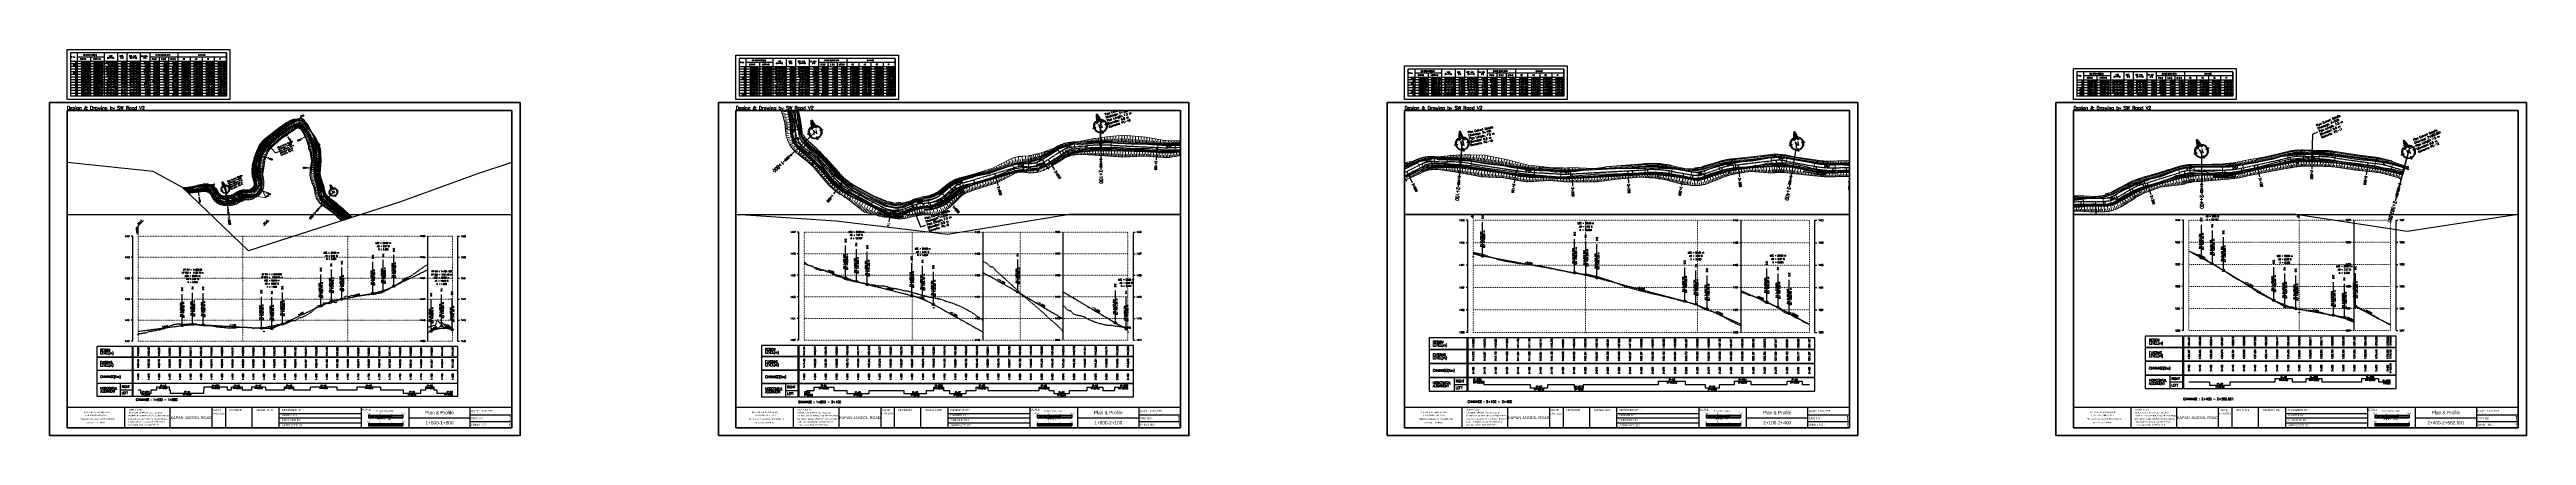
# Paper-space layout '2(1+500-2+582.691)' of a CAD drawing. Extents: x -16 to 2195, y -25 to 319.
# The model-space entities are those that its viewports show. They can reach past a viewport. Long polylines and large blocks are cut down to what shows.
import ezdxf
from ezdxf.enums import TextEntityAlignment as Align

# ---------------------------------------------------------------- set-up
doc = ezdxf.new("R2010")
doc.units = 0
doc.header["$MEASUREMENT"] = 0
for name, pattern in [('Center', [2, 1.25, -0.25, 0.25, -0.25]), ('Dashed', [0.75, 0.5, -0.25]), ('Dot', [0.25, 0, -0.25])]:
    doc.linetypes.add(name, pattern=pattern)
for name, color, linetype, lineweight in [('BEC', 3, 'Continuous', 13), ('BES', 3, 'Continuous', 13), ('Breast Wall', 6, 'Continuous', 9), ('CFHatchLines', 4, 'Continuous', 0), ('Chainage', 7, 'Continuous', 25), ('Chainage Range', 7, 'Continuous', 25), ('Drain', 3, 'Continuous', 9), ('Grids', 9, 'Dot', 13), ('IP_Line', 150, 'Continuous', 9), ('LeftRoadExtreme', 7, 'Continuous', 13), ('PC_Callout', 6, 'Continuous', 30), ('PipeCulvert', 6, 'Continuous', 30), ('RC', 9, 'Center', 30), ('Retaining Wall', 140, 'Continuous', 9), ('RightRoadExtreme', 7, 'Continuous', 13), ('Road Width', 6, 'Continuous', 25), ('Shoulder', 30, 'Continuous', 15), ('Vertical Alignment', 5, 'Center', 30), ('VIP Line', 2, 'Continuous', 5)]:
    doc.layers.add(name, color=color, linetype=linetype, lineweight=lineweight)
for name, color, linetype in [('Chainage_TXT', 7, 'Continuous'), ('DesignRL_TXT', 5, 'Continuous'), ('ExistRL_TXT', 3, 'Continuous'), ('Frame', 7, 'Continuous'), ('GL', 3, 'Dashed'), ('Grade Text', 7, 'Continuous'), ('HC_Data', 7, 'Continuous'), ('HL Point', 2, 'Continuous'), ('Horizontal Alignment', 7, 'Continuous'), ('IPName', 7, 'Continuous'), ('Match Chainage', 7, 'Continuous'), ('North', 7, 'Continuous'), ('Remark', 7, 'Continuous'), ('RoadEdge', 51, 'Continuous'), ('Scale Line', 1, 'Continuous'), ('Source', 7, 'Continuous'), ('Super-Elevation', 1, 'Continuous'), ('Title Box Text', 7, 'Continuous'), ('TitleBox', 7, 'Continuous'), ('VIP Mark', 7, 'Continuous')]:
    doc.layers.add(name, color=color, linetype=linetype)
doc.layers.add('VP', color=7, linetype='Continuous', plot=False)
doc.styles.add('ARIAL', font='arial.ttf')
doc.styles.get("Standard").update_dxf_attribs({"font": 'simplex.shx'})
doc.dimstyles.new('Dimension_PC_Callout', dxfattribs={"dimtxt": 1.75, "dimasz": 1.75, "dimexe": 0.18, "dimexo": 0.0625, "dimgap": 0.875, "dimtad": 0, "dimdec": 4, "dimzin": 0, "dimdsep": 46, "dimtxsty": 'Standard', "dimcen": 0.09, "dimadec": 0, "dimazin": 0, "dimtfac": 1, "dimtdec": 4, "dimtofl": 0, "dimtmove": 0, "dimatfit": 3, "dimfxl": 1, "dimtolj": 1, "dimtzin": 0, "dimarcsym": 0})

# ---------------------------------------------------------------- blocks, each defined once
blk = doc.blocks.new('SheetA3-1')
at = {"layer": 'Frame', "color": 6, "linetype": 'Continuous', "lineweight": 35}
for p, q in [((397, 0), (0, 0)), ((0, 0), (0, -283)), ((397, -283), (397, 0)), ((0, -283), (397, -283))]:
    blk.add_line(p, q, dxfattribs=at)
at = {"layer": 'Frame', "linetype": 'Continuous', "lineweight": 30}
for p, q in [((397, -264.9), (0, -264.9)), ((51.5, -282.9), (51.5, -264.9)), ((91.9, -264.9), (91.9, -282.9)), ((129.6, -282.9), (129.6, -264.9)), ((141.7, -282.9), (141.7, -264.9)), ((165.2, -282.9), (165.2, -264.9)), ((189.5, -282.9), (189.5, -264.9)), ((262.5, -264.9), (262.5, -282.9)), ((305.3, -282.9), (305.3, -264.9)), ((359.7, -264.9), (359.7, -282.9)), ((189.5, -270.1), (262.5, -270.1)), ((189.5, -273.9), (262.5, -273.9)), ((189.5, -278.5), (262.5, -278.5)), ((305.3, -273.9), (359.7, -273.9)), ((359.7, -271.5), (397, -271.5)), ((359.7, -277.2), (397, -277.2))]:
    blk.add_line(p, q, dxfattribs=at)
at = {"layer": 'Frame', "color": 7, "linetype": 'Continuous'}
for p, q in [((269.1, -271), (269.1, -273.9)), ((299.8, -272.1), (269.1, -272.1)), ((269.1, -273), (299.8, -273)), ((269.1, -273.9), (299.8, -273.9)), ((269.1, -278.4), (269.1, -281.2)), ((299.8, -279.4), (269.1, -279.4)), ((269.1, -280.3), (299.8, -280.3)), ((269.1, -281.2), (299.8, -281.2)), ((271.1, -272.1), (271.1, -273.9)), ((271.1, -279.4), (271.1, -281.2)), ((273.2, -272.1), (273.2, -273.9)), ((273.2, -279.4), (273.2, -281.2)), ((275.2, -272.1), (275.2, -273.9)), ((275.2, -279.4), (275.2, -281.2)), ((277.3, -272.1), (277.3, -273.9)), ((277.3, -279.4), (277.3, -281.2)), ((279.3, -271), (279.3, -273.9)), ((279.3, -278.4), (279.3, -281.2)), ((289.6, -271), (289.6, -273.9)), ((289.6, -278.4), (289.6, -281.2)), ((299.8, -271), (299.8, -273.9)), ((299.8, -278.4), (299.8, -281.2))]:
    blk.add_line(p, q, dxfattribs=at)
at = {"layer": 'Frame', "color": 6, "linetype": 'Continuous', "lineweight": 35}
blk.add_lwpolyline([(-15.6, -289.8), (404.4, -289.8), (404.4, 7.2), (-15.6, 7.2)], close=True, dxfattribs=at)
at = {"layer": 'Frame', "color": 7, "linetype": 'Continuous'}
for points in [[(269.1, -273), (269.1, -273.9), (271.1, -273), (271.1, -273.9)], [(269.1, -280.3), (269.1, -281.2), (271.1, -280.3), (271.1, -281.2)], [(271.1, -272.1), (271.1, -273), (273.2, -272.1), (273.2, -273)], [(271.1, -279.4), (271.1, -280.3), (273.2, -279.4), (273.2, -280.3)], [(273.2, -273), (273.2, -273.9), (275.2, -273), (275.2, -273.9)], [(273.2, -280.3), (273.2, -281.2), (275.2, -280.3), (275.2, -281.2)], [(275.2, -273), (275.2, -272.1), (277.3, -273), (277.3, -272.1)], [(275.2, -280.3), (275.2, -279.4), (277.3, -280.3), (277.3, -279.4)], [(277.3, -273), (277.3, -273.9), (279.3, -273), (279.3, -273.9)], [(277.3, -280.3), (277.3, -281.2), (279.3, -280.3), (279.3, -281.2)], [(279.3, -273), (279.3, -272.1), (289.6, -273), (289.6, -272.1)], [(279.3, -280.3), (279.3, -279.4), (289.6, -280.3), (289.6, -279.4)], [(289.6, -273), (289.6, -273.9), (299.8, -273), (299.8, -273.9)], [(289.6, -280.3), (289.6, -281.2), (299.8, -280.3), (299.8, -281.2)]]:
    blk.add_solid(points, dxfattribs=at)
at = {"style": 'ARIAL'}
blk.add_attdef('CHRANGE', text='', height=3, dxfattribs=at).set_placement((332.5, -278.4), align=Align.MIDDLE_CENTER)
at = {"color": 1, "style": 'ARIAL'}
for tag, height, p in [('DWGNUM', 4, (397, -274.3)), ('SHEETNUM', 3, (397, -280.1))]:
    blk.add_attdef(tag, text='', height=height, dxfattribs=at).set_placement(p, align=Align.MIDDLE_RIGHT)
at = {"layer": 'Frame', "linetype": 'Continuous', "style": 'ARIAL'}
for s, p in [('HIMALAYA COLLAGE OF ENGINEERING', (27.6, -275)), ('TRIBHUWAN UNIVERSITY', (26.1, -271.8)), ('CHAYSAL, LALITPUR', (25.6, -278.5))]:
    blk.add_text(s, height=1.179, dxfattribs=at).set_placement(p, align=Align.MIDDLE)
for s, height, p in [('INSTITUTE OF ENGINEERING', 1.179, (26.2, -269.7)), ('SCALE ', 1.84, (267.6, -267.6))]:
    blk.add_text(s, height=height, dxfattribs=at).set_placement(p, align=Align.CENTER)
for s, height, p in [('DORJEE GYALZEN SHERPA (HCE077BCE039)', 1.179, (54.9, -275.6)), ('HARI LAMTARI MAGAR (HCE077BCE042)', 1.179, (55, -278.4)), ('LOCHAN KHATRI (HCE077BCE045)', 1.179, (55, -281.1)), ('SUBMITTED BY:', 1.179, (55.1, -267.3)), ('DHURBA BAHADUR ROKAYA(HCE077BCE038)', 1.179, (55, -272.8)), ('BINODLAL KUNWAR (HCE077BCE031)', 1.179, (55.2, -270)), ('14-02-2025', 1.5, (129.7, -270.8)), ('DATE', 1.84, (130.8, -267.9)), ('REVISION', 1.84, (144.5, -267.9)), ('SIGNATURE', 1.84, (169.1, -267.9)), ('APPROVED BY   :', 1.843, (191.7, -281.7)), ('CHECKED BY   :', 1.843, (191.7, -277)), ('DESIGNED BY  :', 1.843, (191.7, -268)), ('DRAWN BY  :', 1.843, (191.7, -272.5)), ('14-02-2025', 1.5, (369.2, -268.6))]:
    blk.add_text(s, height=height, dxfattribs=at).set_placement(p)
at = {"layer": 'Frame', "color": 7, "linetype": 'Continuous', "style": 'ARIAL'}
for s, height, p in [('HORIZONTAL 1: ', 1.126, (281.5, -268.4)), ('VERTICAL 1:', 1.126, (281.5, -276)), ('0', 1.13, (279.3, -270.5)), ('0', 1.13, (279.3, -277.8))]:
    blk.add_text(s, height=height, dxfattribs=at).set_placement(p, align=Align.CENTER)
for s, height, p in [('SHEET NO : ', 1.843, (360.5, -281)), ('DATE:', 1.84, (360.7, -269.2)), ('DRG NO : ', 1.84, (360.7, -275.5))]:
    blk.add_text(s, height=height, dxfattribs=at).set_placement(p)
at = {"layer": 'Frame', "linetype": 'Continuous', "lineweight": 30, "style": 'ARIAL', "width": 0.9}
for tag, height, p in [('ROADNAME', 2.46, (110.8, -273.9)), ('DWGNAME', 3.07, (332.5, -269.4))]:
    blk.add_attdef(tag, text='', height=height, dxfattribs=at).set_placement(p, align=Align.MIDDLE_CENTER)
at = {"layer": 'Frame', "color": 7, "linetype": 'Continuous', "style": 'ARIAL'}
for tag, p in [('V1', (269.1, -271)), ('V3', (269.1, -278.4)), ('V2', (299.8, -271)), ('V4', (299.8, -278.4))]:
    blk.add_attdef(tag, text='', height=1.13, dxfattribs=at).set_placement(p, align=Align.BOTTOM_CENTER)
for tag, p in [('VSCALE', (286.5, -276)), ('HSCALE', (287.4, -268.5))]:
    blk.add_attdef(tag, p, '', height=1.13, dxfattribs=at)
blk = doc.blocks.new('North')
at = {"layer": 'North'}
h = blk.add_hatch(color=0, dxfattribs=at)
h.dxf.hatch_style = 1
edge = h.paths.add_edge_path()
edge.add_line((0, 8.4), (-3, 5.4))
edge.add_arc((-3.3, 5.8), 0.5, 165, 315, ccw=False)
edge.add_line((-3.8, 5.9), (-0.5, 18.3))
edge.add_arc((0, 18.2), 0.5, 15, 165, ccw=False)
edge.add_line((0.5, 18.3), (3.8, 5.9))
edge.add_arc((3.3, 5.8), 0.5, -135, 15, ccw=False)
edge.add_line((3, 5.4), (0, 8.4))
edge = h.paths.add_edge_path()
edge.add_line((0.5, -8), (0.5, -9))
edge.add_arc((0, 0), 9, 273.1847, 356.8153)
edge.add_line((9, -0.5), (8, -0.5))
edge.add_arc((8, 0), 0.5, 90, 270, ccw=False)
edge.add_line((8, 0.5), (9, 0.5))
edge.add_arc((0, 0), 9, 3.1847, 60)
edge.add_arc((4.8, 8.2), 0.5, 60, 240, ccw=False)
edge.add_arc((0, 0), 10, 2.866, 60, ccw=False)
edge.add_line((10, 0.5), (11, 0.5))
edge.add_arc((11, 0), 0.5, -90, 90, ccw=False)
edge.add_line((11, -0.5), (10, -0.5))
edge.add_arc((0, 0), 10, 272.866, 357.134, ccw=False)
edge.add_line((0.5, -10), (0.5, -11))
edge.add_arc((0, -11), 0.5, -180, 0, ccw=False)
edge.add_line((-0.5, -11), (-0.5, -10))
edge.add_arc((0, 0), 10, 182.866, 267.134, ccw=False)
edge.add_line((-10, -0.5), (-11, -0.5))
edge.add_arc((-11, 0), 0.5, 90, 270, ccw=False)
edge.add_line((-11, 0.5), (-10, 0.5))
edge.add_arc((0, 0), 10, 120, 177.134, ccw=False)
edge.add_arc((-4.7, 8.2), 0.5, -60, 120, ccw=False)
edge.add_arc((0, 0), 9, 120, 176.8153)
edge.add_line((-9, 0.5), (-8, 0.5))
edge.add_arc((-8, 0), 0.5, -90, 90, ccw=False)
edge.add_line((-8, -0.5), (-9, -0.5))
edge.add_arc((0, 0), 9, 183.1847, 266.8153)
edge.add_line((-0.5, -9), (-0.5, -8))
edge.add_arc((0, -8), 0.5, 0, 180, ccw=False)
at = {"layer": 'North', "color": 0}
for points in [[(0.5, -8), (0.5, -9, 0.382015), (9, -0.5), (8, -0.5, -1), (8, 0.5), (9, 0.5, 0.25311), (4.5, 7.8, -1), (5, 8.7, -0.25459), (10, 0.5), (11, 0.5, -1), (11, -0.5), (10, -0.5, -0.385206), (0.5, -10), (0.5, -11, -1), (-0.5, -11), (-0.5, -10, -0.385206), (-10, -0.5), (-11, -0.5, -1), (-11, 0.5), (-10, 0.5, -0.25459), (-5, 8.7, -1), (-4.5, 7.8, 0.25311), (-9, 0.5), (-8, 0.5, -1), (-8, -0.5), (-9, -0.5, 0.382015), (-0.5, -9), (-0.5, -8, -1)], [(0, 8.4), (-3, 5.4, -0.767327), (-3.8, 5.9), (-0.5, 18.3, -0.767327), (0.5, 18.3), (3.8, 5.9, -0.767327), (3, 5.4)]]:
    blk.add_lwpolyline(points, format="xyb", close=True, dxfattribs=at)
blk.add_text('N', height=6.72, dxfattribs=at).set_placement((0, 0), align=Align.MIDDLE_CENTER)

msp = doc.modelspace()

# ---------------------------------------------------------------- linework, layer by layer
at = {"layer": 'BEC'}
for points in [[(338895.7, 3068514), (338892, 3068512.3)], [(338906, 3068490.8), (338902.3, 3068489.2)], [(338908.4, 3068459.4), (338904.5, 3068460.2)], [(338908.9, 3068461.5), (338905, 3068462.4)], [(338923.6, 3068437.6), (338923.1, 3068433.6)], [(338937.9, 3068435.7), (338937.4, 3068431.7)], [(338952, 3068434.7), (338952, 3068430.7)], [(338981.4, 3068434.4), (338981.4, 3068430.4)], [(338998.6, 3068425.8), (338995.4, 3068423.4)], [(338999.5, 3068424.7), (338996.3, 3068422.2)], [(339007.6, 3068408.5), (339003.7, 3068407.4)], [(339010.6, 3068397.4), (339006.8, 3068396.3)], [(339012.8, 3068390.6), (339009, 3068389.2)], [(339216.3, 3068385.1), (339217.3, 3068381.2)], [(339233.8, 3068389.8), (339234.8, 3068385.9)], [(339242.3, 3068391.8), (339243.1, 3068387.9)], [(339258, 3068395.1), (339258.8, 3068391.1)], [(339018.5, 3068374.9), (339014.7, 3068373.6)], [(339037.1, 3068368.1), (339039.1, 3068364.6)], [(339040.2, 3068369.9), (339042.2, 3068366.4)], [(339054.5, 3068373.4), (339054.4, 3068369.4)], [(339058.1, 3068373.2), (339058, 3068369.2)], [(339070.4, 3068371.2), (339069.2, 3068367.3)], [(339087.8, 3068365.7), (339086.6, 3068361.9)], [(339093.9, 3068364), (339092.9, 3068360.1)], [(339108.1, 3068360.4), (339107.2, 3068356.6)], [(339188.5, 3068360), (339191.8, 3068357.7)], [(339191.1, 3068363.6), (339194.3, 3068361.3)], [(339197.7, 3068371.5), (339200.5, 3068368.7)], [(339204.1, 3068378), (339206.9, 3068375.2)], [(339278.4, 3068380.2), (339274.4, 3068379.8)], [(339280.4, 3068360.7), (339276.5, 3068360.2)], [(339121, 3068344), (339117, 3068344)], [(339121, 3068342.5), (339117, 3068342.5)], [(339181.8, 3068338.4), (339185.8, 3068338.5)], [(339181.8, 3068338.2), (339185.8, 3068338.2)], [(339277.2, 3068338.1), (339273.5, 3068339.6)], [(339130.4, 3068330), (339129.3, 3068326.2)], [(339134, 3068329), (339132.9, 3068325.2)], [(339142.8, 3068328.7), (339143.6, 3068324.8)], [(339148.2, 3068329.9), (339149, 3068326)], [(339161, 3068327.6), (339158.9, 3068324.2)], [(339161.7, 3068327.1), (339159.6, 3068323.8)], [(339269, 3068317.8), (339265.3, 3068319.3)], [(339264.3, 3068297.4), (339260.3, 3068298)], [(339264.9, 3068302.3), (339261, 3068302.8)], [(339261.8, 3068286.9), (339257.9, 3068288.1)], [(339262.6, 3068289.5), (339258.8, 3068290.7)], [(339263.9, 3068271.7), (339260.5, 3068269.5)], [(339267.4, 3068266.3), (339264.1, 3068264.1)], [(339276.2, 3068249.8), (339272.5, 3068248.3)], [(339280.9, 3068238.8), (339277.3, 3068237.2)], [(339292, 3068222.3), (339289.1, 3068219.5)], [(339314.5, 3068199.5), (339311.7, 3068196.7)], [(339332.1, 3068192.7), (339332.3, 3068188.8)], [(339339, 3068193.1), (339339.2, 3068189.1)], [(339348.5, 3068192.4), (339347.7, 3068188.5)], [(339353.7, 3068191.3), (339352.9, 3068187.4)], [(339367.8, 3068192.8), (339369.4, 3068189.1)], [(339376, 3068196.4), (339377.7, 3068192.8)], [(339387.6, 3068198.8), (339387.6, 3068194.8)], [(339435.1, 3068197.7), (339435, 3068193.7)], [(339444.4, 3068196.1), (339443.1, 3068192.3)], [(339448.8, 3068194.6), (339447.5, 3068190.8)], [(339461.9, 3068194.3), (339462.9, 3068190.4)], [(339477.9, 3068198.5), (339479, 3068194.7)], [(339493.1, 3068198.9), (339492.3, 3068195)], [(339504, 3068196.4), (339503.2, 3068192.5)], [(339524.9, 3068190.3), (339523.5, 3068186.5)], [(339563.9, 3068175.7), (339562.5, 3068172)], [(339578.5, 3068171), (339577.4, 3068167.2)], [(339601.3, 3068164.9), (339600.3, 3068161)], [(339609.3, 3068163.2), (339608.7, 3068159.3)], [(339675.5, 3068153.1), (339674.9, 3068149.1)], [(339698.8, 3068146.7), (339697.3, 3068143)], [(339715.2, 3068140.2), (339713.8, 3068136.5)], [(339726.8, 3068138.8), (339727.3, 3068134.8)], [(339740.1, 3068140.5), (339740.6, 3068136.6)], [(339755, 3068140.8), (339754.6, 3068136.9)], [(339787.5, 3068137.9), (339787.1, 3068133.9)], [(339800.9, 3068134.6), (339799.4, 3068130.9)], [(339824.3, 3068125.1), (339822.8, 3068121.4)], [(339841.9, 3068120), (339841.2, 3068116)], [(339881.9, 3068112.8), (339881.2, 3068108.8)], [(339897.1, 3068108.1), (339895.5, 3068104.4)], [(339908.7, 3068103), (339907.1, 3068099.3)], [(339921.4, 3068096.5), (339919.4, 3068093)], [(339952.6, 3068078), (339950.6, 3068074.6)], [(339965.3, 3068069.4), (339962.9, 3068066.2)]]:
    msp.add_lwpolyline(points, dxfattribs=at)
at = {"layer": 'BES'}
for points in [[(338895.7, 3068514), (338892, 3068512.3)], [(338906, 3068490.8), (338902.3, 3068489.2)], [(338908.4, 3068459.4), (338904.5, 3068460.2)], [(338908.9, 3068461.5), (338905, 3068462.4)], [(338923.6, 3068437.6), (338923.1, 3068433.6)], [(338937.9, 3068435.7), (338937.4, 3068431.7)], [(338952, 3068434.7), (338952, 3068430.7)], [(338981.4, 3068434.4), (338981.4, 3068430.4)], [(338998.6, 3068425.8), (338995.4, 3068423.4)], [(338999.5, 3068424.7), (338996.3, 3068422.2)], [(339007.6, 3068408.5), (339003.7, 3068407.4)], [(339010.6, 3068397.4), (339006.8, 3068396.3)], [(339012.8, 3068390.6), (339009, 3068389.2)], [(339216.3, 3068385.1), (339217.3, 3068381.2)], [(339233.8, 3068389.8), (339234.8, 3068385.9)], [(339242.3, 3068391.8), (339243.1, 3068387.9)], [(339258, 3068395.1), (339258.8, 3068391.1)], [(339018.5, 3068374.9), (339014.7, 3068373.6)], [(339037.1, 3068368.1), (339039.1, 3068364.6)], [(339040.2, 3068369.9), (339042.2, 3068366.4)], [(339054.5, 3068373.4), (339054.4, 3068369.4)], [(339058.1, 3068373.2), (339058, 3068369.2)], [(339070.4, 3068371.2), (339069.2, 3068367.3)], [(339087.8, 3068365.7), (339086.6, 3068361.9)], [(339093.9, 3068364), (339092.9, 3068360.1)], [(339108.1, 3068360.4), (339107.2, 3068356.6)], [(339188.5, 3068360), (339191.8, 3068357.7)], [(339191.1, 3068363.6), (339194.3, 3068361.3)], [(339197.7, 3068371.5), (339200.5, 3068368.7)], [(339204.1, 3068378), (339206.9, 3068375.2)], [(339278.4, 3068380.2), (339274.4, 3068379.8)], [(339280.4, 3068360.7), (339276.5, 3068360.2)], [(339121, 3068344), (339117, 3068344)], [(339121, 3068342.5), (339117, 3068342.5)], [(339181.8, 3068338.4), (339185.8, 3068338.5)], [(339181.8, 3068338.2), (339185.8, 3068338.2)], [(339277.2, 3068338.1), (339273.5, 3068339.6)], [(339130.4, 3068330), (339129.3, 3068326.2)], [(339134, 3068329), (339132.9, 3068325.2)], [(339142.8, 3068328.7), (339143.6, 3068324.8)], [(339148.2, 3068329.9), (339149, 3068326)], [(339161, 3068327.6), (339158.9, 3068324.2)], [(339161.7, 3068327.1), (339159.6, 3068323.8)], [(339269, 3068317.8), (339265.3, 3068319.3)], [(339264.3, 3068297.4), (339260.3, 3068298)], [(339264.9, 3068302.3), (339261, 3068302.8)], [(339261.8, 3068286.9), (339257.9, 3068288.1)], [(339262.6, 3068289.5), (339258.8, 3068290.7)], [(339263.9, 3068271.7), (339260.5, 3068269.5)], [(339267.4, 3068266.3), (339264.1, 3068264.1)], [(339276.2, 3068249.8), (339272.5, 3068248.3)], [(339280.9, 3068238.8), (339277.3, 3068237.2)], [(339292, 3068222.3), (339289.1, 3068219.5)], [(339314.5, 3068199.5), (339311.7, 3068196.7)], [(339332.1, 3068192.7), (339332.3, 3068188.8)], [(339339, 3068193.1), (339339.2, 3068189.1)], [(339348.5, 3068192.4), (339347.7, 3068188.5)], [(339353.7, 3068191.3), (339352.9, 3068187.4)], [(339367.8, 3068192.8), (339369.4, 3068189.1)], [(339376, 3068196.4), (339377.7, 3068192.8)], [(339387.6, 3068198.8), (339387.6, 3068194.8)], [(339435.1, 3068197.7), (339435, 3068193.7)], [(339444.4, 3068196.1), (339443.1, 3068192.3)], [(339448.8, 3068194.6), (339447.5, 3068190.8)], [(339461.9, 3068194.3), (339462.9, 3068190.4)], [(339477.9, 3068198.5), (339479, 3068194.7)], [(339493.1, 3068198.9), (339492.3, 3068195)], [(339504, 3068196.4), (339503.2, 3068192.5)], [(339524.9, 3068190.3), (339523.5, 3068186.5)], [(339563.9, 3068175.7), (339562.5, 3068172)], [(339578.5, 3068171), (339577.4, 3068167.2)], [(339601.3, 3068164.9), (339600.3, 3068161)], [(339609.3, 3068163.2), (339608.7, 3068159.3)], [(339675.5, 3068153.1), (339674.9, 3068149.1)], [(339698.8, 3068146.7), (339697.3, 3068143)], [(339715.2, 3068140.2), (339713.8, 3068136.5)], [(339726.8, 3068138.8), (339727.3, 3068134.8)], [(339740.1, 3068140.5), (339740.6, 3068136.6)], [(339755, 3068140.8), (339754.6, 3068136.9)], [(339787.5, 3068137.9), (339787.1, 3068133.9)], [(339800.9, 3068134.6), (339799.4, 3068130.9)], [(339824.3, 3068125.1), (339822.8, 3068121.4)], [(339841.9, 3068120), (339841.2, 3068116)], [(339881.9, 3068112.8), (339881.2, 3068108.8)], [(339897.1, 3068108.1), (339895.5, 3068104.4)], [(339908.7, 3068103), (339907.1, 3068099.3)], [(339921.4, 3068096.5), (339919.4, 3068093)], [(339952.6, 3068078), (339950.6, 3068074.6)], [(339965.3, 3068069.4), (339962.9, 3068066.2)]]:
    msp.add_lwpolyline(points, dxfattribs=at)
at = {"layer": 'Breast Wall'}
for points in [[(339306.7, 3068194.9), (339308.5, 3068193), (339309.2, 3068192.4), (339309.7, 3068192), (339310.4, 3068191.3), (339310.9, 3068190.9), (339311.4, 3068190.5), (339311.9, 3068190.1), (339312.4, 3068189.8), (339312.9, 3068189.4), (339313.7, 3068188.9), (339314.3, 3068188.5), (339315.1, 3068188.1), (339315.7, 3068187.7), (339316.5, 3068187.3), (339317.1, 3068187), (339317.9, 3068186.6), (339318.5, 3068186.4), (339319.1, 3068186.1), (339319.7, 3068185.9), (339320.6, 3068185.6), (339321.5, 3068185.3), (339322.1, 3068185.1), (339322.7, 3068184.9), (339323.7, 3068184.7), (339324.6, 3068184.5), (339325.2, 3068184.4), (339326.2, 3068184.2), (339326.8, 3068184.1), (339327.4, 3068184.1), (339328.4, 3068184)], [(339306.7, 3068194.9), (339308.5, 3068193), (339309.2, 3068192.4), (339309.7, 3068192), (339310.4, 3068191.3), (339310.9, 3068190.9), (339311.4, 3068190.5), (339311.9, 3068190.1), (339312.4, 3068189.8), (339312.9, 3068189.4), (339313.7, 3068188.9), (339314.3, 3068188.5), (339315.1, 3068188.1), (339315.7, 3068187.7), (339316.5, 3068187.3), (339317.1, 3068187), (339317.9, 3068186.6), (339318.5, 3068186.4), (339319.1, 3068186.1), (339319.7, 3068185.9), (339320.6, 3068185.6), (339321.5, 3068185.3), (339322.1, 3068185.1), (339322.7, 3068184.9), (339323.7, 3068184.7), (339324.6, 3068184.5), (339325.2, 3068184.4), (339326.2, 3068184.2), (339326.8, 3068184.1), (339327.4, 3068184.1), (339328.4, 3068184)], [(339307, 3068195.2), (339308.8, 3068193.3), (339309.5, 3068192.7), (339310, 3068192.3), (339310.4, 3068191.8), (339311.2, 3068191.2), (339311.6, 3068190.8), (339312.1, 3068190.5), (339312.7, 3068190.1), (339313.4, 3068189.6), (339314, 3068189.2), (339314.8, 3068188.7), (339315.3, 3068188.4), (339315.9, 3068188.1), (339316.7, 3068187.7), (339317.3, 3068187.4), (339318.1, 3068187), (339319, 3068186.6), (339319.6, 3068186.4), (339320.1, 3068186.2), (339320.7, 3068186), (339321.3, 3068185.8), (339322.2, 3068185.5), (339323.2, 3068185.2), (339323.8, 3068185.1), (339324.7, 3068184.9), (339325.3, 3068184.8), (339326.2, 3068184.6), (339326.9, 3068184.5), (339327.8, 3068184.4), (339328.4, 3068184.4)], [(339307, 3068195.2), (339308.8, 3068193.3), (339309.5, 3068192.7), (339310, 3068192.3), (339310.4, 3068191.8), (339311.2, 3068191.2), (339311.6, 3068190.8), (339312.1, 3068190.5), (339312.7, 3068190.1), (339313.4, 3068189.6), (339314, 3068189.2), (339314.8, 3068188.7), (339315.3, 3068188.4), (339315.9, 3068188.1), (339316.7, 3068187.7), (339317.3, 3068187.4), (339318.1, 3068187), (339319, 3068186.6), (339319.6, 3068186.4), (339320.1, 3068186.2), (339320.7, 3068186), (339321.3, 3068185.8), (339322.2, 3068185.5), (339323.2, 3068185.2), (339323.8, 3068185.1), (339324.7, 3068184.9), (339325.3, 3068184.8), (339326.2, 3068184.6), (339326.9, 3068184.5), (339327.8, 3068184.4), (339328.4, 3068184.4)], [(339307.3, 3068195.4), (339309.1, 3068193.6), (339309.8, 3068193), (339310.2, 3068192.6), (339310.7, 3068192.1), (339311.4, 3068191.5), (339311.9, 3068191.2), (339312.4, 3068190.8), (339313.1, 3068190.2), (339313.7, 3068189.9), (339314.2, 3068189.6), (339315, 3068189.1), (339315.5, 3068188.8), (339316, 3068188.5), (339316.9, 3068188), (339317.4, 3068187.7), (339318.3, 3068187.4), (339318.8, 3068187.1), (339319.7, 3068186.8), (339320.6, 3068186.4), (339321.2, 3068186.2), (339322.1, 3068186), (339322.7, 3068185.8), (339323.6, 3068185.5), (339324.2, 3068185.4), (339325.1, 3068185.2), (339325.7, 3068185.1), (339326.3, 3068185), (339326.9, 3068184.9), (339327.8, 3068184.8), (339328.5, 3068184.8)], [(339307.3, 3068195.4), (339309.1, 3068193.6), (339309.8, 3068193), (339310.2, 3068192.6), (339310.7, 3068192.1), (339311.4, 3068191.5), (339311.9, 3068191.2), (339312.4, 3068190.8), (339313.1, 3068190.2), (339313.7, 3068189.9), (339314.2, 3068189.6), (339315, 3068189.1), (339315.5, 3068188.8), (339316, 3068188.5), (339316.9, 3068188), (339317.4, 3068187.7), (339318.3, 3068187.4), (339318.8, 3068187.1), (339319.7, 3068186.8), (339320.6, 3068186.4), (339321.2, 3068186.2), (339322.1, 3068186), (339322.7, 3068185.8), (339323.6, 3068185.5), (339324.2, 3068185.4), (339325.1, 3068185.2), (339325.7, 3068185.1), (339326.3, 3068185), (339326.9, 3068184.9), (339327.8, 3068184.8), (339328.5, 3068184.8)], [(339307.6, 3068195.7), (339309.2, 3068194.1), (339309.6, 3068193.7), (339310, 3068193.3), (339310.5, 3068192.9), (339311.2, 3068192.3), (339311.7, 3068191.9), (339312.1, 3068191.5), (339312.6, 3068191.1), (339313.4, 3068190.6), (339314.1, 3068190.1), (339314.6, 3068189.7), (339315.2, 3068189.4), (339315.7, 3068189.1), (339316.5, 3068188.7), (339317, 3068188.4), (339317.9, 3068188), (339318.4, 3068187.7), (339319, 3068187.5), (339319.8, 3068187.1), (339320.7, 3068186.8), (339321.3, 3068186.6), (339322.2, 3068186.3), (339322.8, 3068186.2), (339323.6, 3068185.9), (339324.2, 3068185.8), (339324.8, 3068185.7), (339325.4, 3068185.6), (339326.4, 3068185.4), (339327, 3068185.3), (339327.9, 3068185.2), (339328.5, 3068185.2)], [(339307.6, 3068195.7), (339309.2, 3068194.1), (339309.6, 3068193.7), (339310, 3068193.3), (339310.5, 3068192.9), (339311.2, 3068192.3), (339311.7, 3068191.9), (339312.1, 3068191.5), (339312.6, 3068191.1), (339313.4, 3068190.6), (339314.1, 3068190.1), (339314.6, 3068189.7), (339315.2, 3068189.4), (339315.7, 3068189.1), (339316.5, 3068188.7), (339317, 3068188.4), (339317.9, 3068188), (339318.4, 3068187.7), (339319, 3068187.5), (339319.8, 3068187.1), (339320.7, 3068186.8), (339321.3, 3068186.6), (339322.2, 3068186.3), (339322.8, 3068186.2), (339323.6, 3068185.9), (339324.2, 3068185.8), (339324.8, 3068185.7), (339325.4, 3068185.6), (339326.4, 3068185.4), (339327, 3068185.3), (339327.9, 3068185.2), (339328.5, 3068185.2)], [(339308.3, 3068196.4), (339309.9, 3068194.8), (339310.3, 3068194.4), (339310.7, 3068194), (339311.2, 3068193.6), (339311.8, 3068193), (339312.3, 3068192.6), (339312.7, 3068192.3), (339313.5, 3068191.7), (339313.9, 3068191.4), (339314.4, 3068191.1), (339315.2, 3068190.6), (339315.9, 3068190.1), (339316.5, 3068189.8), (339317, 3068189.5), (339317.5, 3068189.3), (339318, 3068189), (339318.8, 3068188.6), (339319.4, 3068188.4), (339319.9, 3068188.2), (339320.5, 3068188), (339321.3, 3068187.7), (339322.2, 3068187.4), (339322.7, 3068187.2), (339323.3, 3068187.1), (339324.2, 3068186.8), (339324.8, 3068186.7), (339325.6, 3068186.5), (339326.2, 3068186.4), (339327.1, 3068186.3), (339327.7, 3068186.2), (339328.6, 3068186.2)], [(339347.5, 3068184), (339351.9, 3068183.1), (339352.9, 3068182.9), (339353.5, 3068182.8), (339354.4, 3068182.7), (339355, 3068182.6), (339355.6, 3068182.5), (339356.3, 3068182.5), (339357.2, 3068182.4), (339357.8, 3068182.4), (339358.8, 3068182.4), (339359.4, 3068182.4), (339360, 3068182.4), (339361, 3068182.4), (339361.9, 3068182.5), (339362.9, 3068182.5), (339363.5, 3068182.6), (339364.4, 3068182.7), (339365.1, 3068182.8), (339365.7, 3068182.9), (339366.6, 3068183.1), (339367.2, 3068183.3), (339368.2, 3068183.5), (339368.8, 3068183.7), (339369.4, 3068183.9), (339370, 3068184), (339370.9, 3068184.4), (339379.9, 3068187.8), (339380.4, 3068187.9), (339381.1, 3068188.1), (339381.8, 3068188.2), (339382.5, 3068188.2), (339383.4, 3068188.3), (339384, 3068188.3), (339384.9, 3068188.5), (339385.5, 3068188.6), (339385.9, 3068188.7), (339386.4, 3068188.7), (339386.7, 3068188.8), (339387.2, 3068188.8)], [(339347.6, 3068184.4), (339352, 3068183.5), (339352.9, 3068183.3), (339353.5, 3068183.2), (339354.1, 3068183.1), (339355.1, 3068183), (339355.7, 3068182.9), (339356.6, 3068182.9), (339357.5, 3068182.8), (339358.2, 3068182.8), (339358.8, 3068182.8), (339359.4, 3068182.8), (339360.3, 3068182.8), (339361.3, 3068182.8), (339362.2, 3068182.9), (339363.1, 3068183), (339363.8, 3068183), (339364.4, 3068183.1), (339365, 3068183.2), (339365.9, 3068183.4), (339366.5, 3068183.5), (339367.1, 3068183.6), (339367.7, 3068183.8), (339368.4, 3068184), (339369.3, 3068184.2), (339369.9, 3068184.4), (339370.8, 3068184.7), (339379.3, 3068188), (339379.8, 3068188.1), (339380.3, 3068188.3), (339381, 3068188.4), (339381.5, 3068188.5), (339381.9, 3068188.6), (339382.6, 3068188.6), (339383.3, 3068188.7), (339384, 3068188.7), (339384.5, 3068188.8), (339385, 3068188.9), (339385.8, 3068189.1), (339386.5, 3068189.2), (339387.2, 3068189.2)], [(339347.6, 3068184.3), (339352, 3068183.4), (339352.9, 3068183.2), (339353.5, 3068183.1), (339354.4, 3068183), (339355.1, 3068182.9), (339355.7, 3068182.8), (339356.6, 3068182.8), (339357.5, 3068182.7), (339358.2, 3068182.7), (339358.8, 3068182.7), (339359.7, 3068182.7), (339360.3, 3068182.7), (339361.3, 3068182.7), (339361.9, 3068182.7), (339362.8, 3068182.8), (339363.8, 3068182.9), (339364.4, 3068183), (339365.3, 3068183.2), (339366.2, 3068183.3), (339366.9, 3068183.5), (339367.8, 3068183.7), (339368.4, 3068183.9), (339369, 3068184), (339369.6, 3068184.2), (339370.2, 3068184.4), (339370.8, 3068184.6), (339379.6, 3068188), (339379.8, 3068188), (339380.3, 3068188.2), (339381, 3068188.3), (339381.7, 3068188.4), (339382.6, 3068188.5), (339383.3, 3068188.6), (339384, 3068188.6), (339384.8, 3068188.8), (339385.2, 3068188.9), (339385.7, 3068189), (339386, 3068189), (339386.5, 3068189.1), (339387.2, 3068189.1)], [(339347.6, 3068184.1), (339352.3, 3068183.1), (339352.9, 3068183), (339353.5, 3068182.9), (339354.4, 3068182.8), (339355, 3068182.7), (339355.7, 3068182.6), (339356.6, 3068182.6), (339357.5, 3068182.5), (339360, 3068182.5), (339361, 3068182.5), (339361.9, 3068182.5), (339362.9, 3068182.6), (339363.5, 3068182.7), (339364.4, 3068182.8), (339365.1, 3068182.9), (339365.7, 3068183), (339366.6, 3068183.2), (339367.5, 3068183.4), (339368.1, 3068183.6), (339368.8, 3068183.8), (339369.4, 3068183.9), (339370.3, 3068184.2), (339370.9, 3068184.5), (339379.7, 3068187.8), (339380, 3068187.9), (339380.4, 3068188), (339381.1, 3068188.2), (339381.8, 3068188.3), (339382.5, 3068188.3), (339383.4, 3068188.4), (339384, 3068188.4), (339384.9, 3068188.6), (339385.7, 3068188.8), (339386.5, 3068188.9), (339387.2, 3068188.9)], [(339347.7, 3068184.7), (339351.8, 3068183.8), (339353, 3068183.6), (339353.6, 3068183.5), (339354.2, 3068183.4), (339354.8, 3068183.3), (339355.7, 3068183.2), (339356.6, 3068183.2), (339357.5, 3068183.1), (339358.2, 3068183.1), (339358.8, 3068183.1), (339359.4, 3068183.1), (339360.3, 3068183.1), (339361.2, 3068183.1), (339362.2, 3068183.2), (339362.8, 3068183.2), (339363.7, 3068183.3), (339364.6, 3068183.4), (339365.2, 3068183.5), (339365.8, 3068183.7), (339366.5, 3068183.8), (339367.4, 3068184), (339368, 3068184.2), (339368.6, 3068184.3), (339369.5, 3068184.6), (339370, 3068184.8), (339370.6, 3068185), (339379.4, 3068188.3), (339379.8, 3068188.5), (339380.2, 3068188.6), (339380.9, 3068188.7), (339381.6, 3068188.8), (339382, 3068188.9), (339382.5, 3068188.9), (339383.2, 3068188.9), (339383.9, 3068189), (339384.8, 3068189.2), (339385.1, 3068189.3), (339385.8, 3068189.4), (339386.5, 3068189.5), (339387.2, 3068189.5)], [(339347.7, 3068184.6), (339352.1, 3068183.7), (339353, 3068183.5), (339353.6, 3068183.4), (339354.2, 3068183.3), (339354.8, 3068183.2), (339355.7, 3068183.1), (339356.6, 3068183.1), (339357.5, 3068183), (339358.2, 3068183), (339358.8, 3068183), (339359.7, 3068183), (339360.3, 3068183), (339361.2, 3068183), (339362.2, 3068183.1), (339362.8, 3068183.1), (339363.7, 3068183.2), (339364.6, 3068183.3), (339365.3, 3068183.4), (339365.9, 3068183.6), (339366.5, 3068183.7), (339367.4, 3068183.9), (339368, 3068184.1), (339368.9, 3068184.3), (339369.5, 3068184.5), (339370.1, 3068184.7), (339370.7, 3068184.9), (339379.5, 3068188.2), (339379.7, 3068188.3), (339380.2, 3068188.5), (339380.9, 3068188.6), (339381.5, 3068188.7), (339381.8, 3068188.7), (339382.5, 3068188.8), (339383.2, 3068188.8), (339383.9, 3068188.9), (339384.5, 3068189), (339385, 3068189.1), (339385.3, 3068189.2), (339385.8, 3068189.3), (339386.5, 3068189.4), (339387.2, 3068189.4)], [(339347.9, 3068185.6), (339352.3, 3068184.6), (339353.1, 3068184.5), (339353.7, 3068184.4), (339354.6, 3068184.2), (339355.2, 3068184.2), (339355.8, 3068184.1), (339356.7, 3068184), (339357.6, 3068184), (339358.2, 3068184), (339358.8, 3068184), (339359.4, 3068184), (339360.3, 3068184), (339361.2, 3068184), (339362.1, 3068184.1), (339363, 3068184.1), (339363.5, 3068184.2), (339364.4, 3068184.3), (339365, 3068184.4), (339365.9, 3068184.6), (339366.5, 3068184.7), (339367.1, 3068184.9), (339367.7, 3068185), (339368.6, 3068185.3), (339369.1, 3068185.4), (339369.7, 3068185.6), (339370.3, 3068185.8), (339379, 3068189.1), (339379.3, 3068189.2), (339379.8, 3068189.4), (339380.2, 3068189.5), (339380.8, 3068189.6), (339381.5, 3068189.7), (339382.3, 3068189.8), (339383, 3068189.8), (339383.8, 3068189.9), (339384.7, 3068190.1), (339385.2, 3068190.2), (339385.6, 3068190.2), (339386.1, 3068190.3), (339386.5, 3068190.3), (339387.2, 3068190.4)], [(339812.9, 3068120.4), (339821.3, 3068117), (339822.3, 3068116.6), (339824, 3068115.8), (339824.5, 3068115.6), (339826.2, 3068115), (339827.3, 3068114.6), (339828.3, 3068114.3), (339829.3, 3068114), (339830.3, 3068113.7), (339831.4, 3068113.4), (339832.4, 3068113.1)], [(339812.9, 3068120.3), (339821, 3068117), (339822.2, 3068116.5), (339823.7, 3068115.8), (339824.2, 3068115.6), (339825.5, 3068115.2), (339826.2, 3068114.9), (339827.2, 3068114.6), (339828.3, 3068114.2), (339829.3, 3068113.9), (339830.3, 3068113.6), (339831.3, 3068113.3), (339832.4, 3068113)], [(339813, 3068120.7), (339821.1, 3068117.4), (339822.4, 3068116.9), (339823.8, 3068116.2), (339824.1, 3068116.1), (339824.3, 3068116), (339825.3, 3068115.6), (339826.3, 3068115.3), (339828.1, 3068114.7), (339829.1, 3068114.3), (339830.4, 3068114), (339831.2, 3068113.7), (339832.5, 3068113.4)], [(339813, 3068120.6), (339821.3, 3068117.2), (339822.3, 3068116.8), (339823.8, 3068116.1), (339824.3, 3068115.9), (339826.1, 3068115.3), (339827.1, 3068114.9), (339828.1, 3068114.6), (339829.1, 3068114.3), (339830.4, 3068113.9), (339831.7, 3068113.5), (339832.5, 3068113.3)], [(339813.1, 3068120.9), (339821.2, 3068117.6), (339822.4, 3068117.1), (339823.7, 3068116.5), (339824.1, 3068116.3), (339824.4, 3068116.2), (339825.2, 3068115.9), (339826.4, 3068115.5), (339827.7, 3068115), (339828.4, 3068114.8), (339829.5, 3068114.5), (339830.5, 3068114.1), (339831.5, 3068113.8), (339832.5, 3068113.5)], [(339813.1, 3068120.9), (339821.5, 3068117.5), (339822.5, 3068117.2), (339824.2, 3068116.4), (339824.7, 3068116.2), (339826.4, 3068115.6), (339827.5, 3068115.2), (339828.5, 3068114.9), (339829.5, 3068114.6), (339830.5, 3068114.2), (339831.5, 3068113.9), (339832.6, 3068113.6)], [(339813.5, 3068121.8), (339821.8, 3068118.4), (339822.8, 3068118), (339824.3, 3068117.3), (339824.7, 3068117.1), (339825.7, 3068116.8), (339826.7, 3068116.4), (339828.5, 3068115.8), (339829.7, 3068115.4), (339830.5, 3068115.2), (339831.8, 3068114.8), (339832.8, 3068114.5)]]:
    msp.add_lwpolyline(points, dxfattribs=at)
at = {"layer": 'CFHatchLines'}
for p, q in [((338890.2, 3068525.2), (338891, 3068525.9)), ((338891.2, 3068524.2), (338891.6, 3068524.5)), ((338892, 3068523.1), (338893, 3068523.8)), ((338892.8, 3068522), (338893.4, 3068522.4)), ((338893.6, 3068520.9), (338894.8, 3068521.7)), ((338894.4, 3068519.7), (338895, 3068520.1)), ((338895.1, 3068518.5), (338896.5, 3068519.4)), ((338895.7, 3068517.3), (338896.5, 3068517.7)), ((338896.4, 3068516.1), (338898.1, 3068516.9)), ((338896.9, 3068514.8), (338897.9, 3068515.2)), ((338897.4, 3068513.7), (338899.3, 3068514.5)), ((338890.2, 3068508.5), (338889.9, 3068508.4)), ((338890.6, 3068507.3), (338890.4, 3068507.2)), ((338891.3, 3068506.3), (338890.9, 3068506.1)), ((338891.6, 3068505), (338891.5, 3068505)), ((338892.4, 3068504), (338892, 3068503.8)), ((338892.7, 3068502.8), (338892.5, 3068502.7)), ((338893.5, 3068501.8), (338893, 3068501.6)), ((338893.8, 3068500.5), (338893.6, 3068500.4)), ((338894.5, 3068499.5), (338894.1, 3068499.3)), ((338894.9, 3068498.3), (338894.6, 3068498.2)), ((338895.6, 3068497.3), (338895.2, 3068497)), ((338895.9, 3068496), (338895.7, 3068495.9)), ((338896.7, 3068495), (338896.2, 3068494.8)), ((338897, 3068493.8), (338896.7, 3068493.6)), ((338897.8, 3068492.8), (338897.3, 3068492.5)), ((338898, 3068512.5), (338898.9, 3068512.9)), ((338898.5, 3068511.4), (338900.2, 3068512.2)), ((338899, 3068510.2), (338899.8, 3068510.6)), ((338899.5, 3068509.1), (338901.1, 3068509.8)), ((338900, 3068507.9), (338900.8, 3068508.3)), ((338900.5, 3068506.8), (338902, 3068507.5)), ((338901, 3068505.7), (338901.7, 3068506)), ((338901.5, 3068504.5), (338902.9, 3068505.1)), ((338902, 3068503.4), (338902.7, 3068503.7)), ((338902.5, 3068502.2), (338903.8, 3068502.8)), ((338903, 3068501.1), (338903.7, 3068501.4)), ((338903.5, 3068499.9), (338904.7, 3068500.5)), ((338904, 3068498.8), (338904.6, 3068499.1)), ((338904.6, 3068497.7), (338905.6, 3068498.1)), ((338905.1, 3068496.5), (338905.6, 3068496.7)), ((338905.6, 3068495.4), (338906.5, 3068495.8)), ((338906.1, 3068494.2), (338906.5, 3068494.4)), ((338906.6, 3068493.1), (338907.4, 3068493.5)), ((338898, 3068491.4), (338897.7, 3068491.3)), ((338898.6, 3068490.4), (338898.1, 3068490.2)), ((338898.8, 3068489.1), (338898.6, 3068489)), ((338899.4, 3068488), (338899, 3068487.8)), ((338899.5, 3068486.8), (338899.4, 3068486.8)), ((338900, 3068485.8), (338899.7, 3068485.7)), ((338900.1, 3068484.7), (338900, 3068484.7)), ((338900.6, 3068483.7), (338900.2, 3068483.6)), ((338900.7, 3068482.6), (338900.5, 3068482.5)), ((338901.2, 3068481.6), (338900.7, 3068481.5)), ((338901.2, 3068480.5), (338900.9, 3068480.4)), ((338901.7, 3068479.5), (338901, 3068479.3)), ((338901.5, 3068478.3), (338901.1, 3068478.3)), ((338902.1, 3068477.3), (338901.2, 3068477.2)), ((338901.7, 3068476.2), (338901.3, 3068476.1)), ((338902.3, 3068475.1), (338901.3, 3068475)), ((338901.9, 3068474), (338901.5, 3068474)), ((338902.4, 3068472.9), (338901.6, 3068472.9)), ((338902.1, 3068471.9), (338901.7, 3068471.9)), ((338902.4, 3068470.8), (338901.8, 3068470.8)), ((338907.1, 3068491.9), (338907.5, 3068492.1)), ((338907.6, 3068490.8), (338908.4, 3068491.1)), ((338908.1, 3068489.5), (338908.5, 3068489.6)), ((338908.6, 3068488.2), (338909.2, 3068488.5)), ((338909, 3068487), (338909.3, 3068487.1)), ((338909.5, 3068485.7), (338910, 3068485.8)), ((338909.8, 3068484.4), (338910, 3068484.5)), ((338910.2, 3068483.1), (338910.5, 3068483.2)), ((338910.5, 3068481.8), (338910.6, 3068481.8)), ((338910.7, 3068480.5), (338911, 3068480.5)), ((338910.9, 3068479.1), (338911, 3068479.1)), ((338911.1, 3068477.8), (338911.3, 3068477.8)), ((338911.3, 3068476.5), (338911.3, 3068476.5)), ((338911.4, 3068475.1), (338911.5, 3068475.1)), ((338911.6, 3068473.8), (338911.6, 3068473.8)), ((338911.7, 3068472.4), (338911.8, 3068472.4)), ((338911.8, 3068471.1), (338911.9, 3068471.1)), ((338901.2, 3068457.4), (338901, 3068457.4)), ((338901.5, 3068455.9), (338901, 3068455.9)), ((338901.5, 3068458.9), (338901.1, 3068459)), ((338901.3, 3068454.3), (338901.1, 3068454.3)), ((338901.5, 3068460.5), (338901.2, 3068460.6)), ((338901.7, 3068452.8), (338901.2, 3068452.8)), ((338901.8, 3068461.8), (338901.4, 3068461.9)), ((338901.7, 3068451.3), (338901.4, 3068451.2)), ((338901.8, 3068463.1), (338901.6, 3068463.1)), ((338902.1, 3068464.2), (338901.7, 3068464.2)), ((338902.2, 3068449.8), (338901.7, 3068449.7)), ((338902, 3068465.3), (338901.8, 3068465.3)), ((338902.1, 3068469.7), (338901.9, 3068469.7)), ((338902.3, 3068468.6), (338901.9, 3068468.6)), ((338902.1, 3068467.5), (338901.9, 3068467.5)), ((338902.1, 3068466.4), (338901.9, 3068466.4)), ((338902.4, 3068448.3), (338902.1, 3068448.2)), ((338910.8, 3068457), (338911.1, 3068457)), ((338910.8, 3068456.1), (338911, 3068456.1)), ((338910.9, 3068458), (338911, 3068458)), ((338911, 3068459), (338911.3, 3068458.9)), ((338911, 3068455.1), (338911.2, 3068455.1)), ((338911, 3068454.2), (338911.2, 3068454.2)), ((338911.1, 3068453.3), (338911.4, 3068453.3)), ((338911.2, 3068460.2), (338911.3, 3068460.2)), ((338911.3, 3068452.3), (338911.5, 3068452.4)), ((338911.4, 3068461.5), (338911.6, 3068461.5)), ((338911.5, 3068462.9), (338911.7, 3068462.9)), ((338911.5, 3068451.4), (338911.9, 3068451.5)), ((338911.7, 3068464.3), (338911.9, 3068464.2)), ((338911.8, 3068467), (338912, 3068467)), ((338911.8, 3068465.6), (338911.9, 3068465.6)), ((338911.8, 3068450.5), (338912, 3068450.6)), ((338911.9, 3068469.7), (338912, 3068469.7)), ((338911.9, 3068468.3), (338912, 3068468.3)), ((338912.1, 3068449.7), (338912.5, 3068449.8)), ((338912.5, 3068448.8), (338912.7, 3068448.9)), ((338913, 3068448), (338913.4, 3068448.2)), ((338903.1, 3068446.9), (338902.6, 3068446.7)), ((338903.5, 3068445.4), (338903.2, 3068445.3)), ((338904.4, 3068444.1), (338903.9, 3068443.9)), ((338904.9, 3068442.7), (338904.7, 3068442.5)), ((338906, 3068441.5), (338905.5, 3068441.2)), ((338906.7, 3068440.1), (338906.5, 3068440)), ((338907.9, 3068439.1), (338907.5, 3068438.8)), ((338908.7, 3068437.9), (338908.6, 3068437.7)), ((338910, 3068437), (338909.7, 3068436.6)), ((338911.1, 3068435.9), (338910.9, 3068435.6)), ((338912.5, 3068435.2), (338912.2, 3068434.8)), ((338913.4, 3068447.2), (338913.7, 3068447.3)), ((338913.6, 3068434.1), (338913.5, 3068433.9)), ((338914, 3068446.4), (338914.4, 3068446.7)), ((338914.6, 3068445.7), (338914.8, 3068445.9)), ((338915.1, 3068433.7), (338914.9, 3068433.2)), ((338915.2, 3068445), (338915.6, 3068445.4)), ((338915.9, 3068444.3), (338916.1, 3068444.6)), ((338916.4, 3068432.8), (338916.3, 3068432.5)), ((338916.6, 3068443.7), (338917, 3068444.2)), ((338917.3, 3068443.2), (338917.5, 3068443.4)), ((338917.9, 3068432.5), (338917.7, 3068431.9)), ((338918.1, 3068442.7), (338918.4, 3068443.2)), ((338918.9, 3068442.2), (338919, 3068442.4)), ((338919.3, 3068431.7), (338919.2, 3068431.4)), ((338919.8, 3068441.8), (338919.9, 3068442.1)), ((338920.6, 3068441.4), (338920.7, 3068441.5)), ((338920.8, 3068431.6), (338920.7, 3068431)), ((338921.5, 3068441), (338921.6, 3068441.2)), ((338922.3, 3068431.1), (338922.2, 3068430.7)), ((338922.4, 3068440.6), (338922.4, 3068440.7)), ((338923.3, 3068440.3), (338923.3, 3068440.5)), ((338923.6, 3068431.2), (338923.6, 3068430.5)), ((338924.3, 3068440), (338924.3, 3068440.1)), ((338924.8, 3068430.7), (338924.8, 3068430.4)), ((338925.5, 3068439.7), (338925.5, 3068439.9)), ((338926.1, 3068430.9), (338926, 3068430.2)), ((338926.7, 3068439.4), (338926.8, 3068439.5)), ((338927.3, 3068430.3), (338927.3, 3068430)), ((338928, 3068439.1), (338928, 3068439.3)), ((338928.6, 3068430.5), (338928.5, 3068429.8)), ((338929.2, 3068438.8), (338929.2, 3068438.9)), ((338929.8, 3068430), (338929.7, 3068429.6)), ((338930.4, 3068438.6), (338930.4, 3068438.7)), ((338931.1, 3068430.2), (338931, 3068429.5)), ((338931.7, 3068438.4), (338931.7, 3068438.4)), ((338932.3, 3068429.7), (338932.2, 3068429.3)), ((338932.9, 3068438), (338932.9, 3068438.1)), ((338933.6, 3068429.9), (338933.5, 3068429.1)), ((338934.1, 3068437.8), (338934.1, 3068437.8)), ((338934.7, 3068429.3), (338934.7, 3068429)), ((338935.3, 3068437.6), (338935.3, 3068437.7)), ((338936, 3068429.4), (338935.9, 3068428.8)), ((338936.6, 3068437.5), (338936.6, 3068437.6)), ((338937.2, 3068428.9), (338937.2, 3068428.7)), ((338937.8, 3068437.4), (338937.9, 3068437.6)), ((338938.5, 3068429), (338938.5, 3068428.5)), ((338939.1, 3068437.3), (338939.1, 3068437.4)), ((338939.8, 3068428.6), (338939.8, 3068428.4)), ((338940.3, 3068437.2), (338940.3, 3068437.5)), ((338941.1, 3068428.7), (338941.1, 3068428.3)), ((338941.5, 3068437.1), (338941.5, 3068437.3)), ((338942.4, 3068428.3), (338942.4, 3068428.2)), ((338942.7, 3068437), (338942.7, 3068437.5)), ((338943.7, 3068428.4), (338943.7, 3068428.1)), ((338943.9, 3068436.9), (338943.9, 3068437.2)), ((338945, 3068428.2), (338945, 3068428)), ((338945.1, 3068436.8), (338945.1, 3068437.5)), ((338946.3, 3068436.7), (338946.3, 3068437.1)), ((338946.3, 3068428.2), (338946.3, 3068427.9)), ((338947.5, 3068436.6), (338947.5, 3068437.6)), ((338947.6, 3068428), (338947.6, 3068427.9)), ((338948.7, 3068436.6), (338948.7, 3068437.1)), ((338948.9, 3068428.1), (338948.9, 3068427.8)), ((338949.9, 3068436.5), (338950, 3068437.8)), ((338950.2, 3068428), (338950.2, 3068427.8)), ((338951.1, 3068436.5), (338951.1, 3068437.2)), ((338951.5, 3068428.1), (338951.5, 3068427.8)), ((338952.3, 3068436.4), (338952.4, 3068437.9)), ((338952.7, 3068428), (338952.7, 3068427.8)), ((338953.6, 3068436.3), (338953.6, 3068437.2)), ((338954, 3068428.2), (338954, 3068427.8)), ((338954.8, 3068436.3), (338954.9, 3068438)), ((338955.2, 3068428), (338955.2, 3068427.8)), ((338956.1, 3068436.2), (338956.1, 3068437.1)), ((338956.5, 3068428.2), (338956.5, 3068427.7)), ((338957.3, 3068436.2), (338957.4, 3068437.8)), ((338957.7, 3068427.9), (338957.7, 3068427.7)), ((338958.6, 3068436.2), (338958.6, 3068437)), ((338959, 3068428.1), (338959, 3068427.6)), ((338959.8, 3068436.2), (338959.9, 3068437.6)), ((338960.2, 3068427.9), (338960.2, 3068427.6)), ((338961.1, 3068436.2), (338961.1, 3068436.8)), ((338961.5, 3068428.1), (338961.5, 3068427.6)), ((338962.3, 3068436.1), (338962.4, 3068437.4)), ((338962.7, 3068427.8), (338962.7, 3068427.5)), ((338963.6, 3068436.1), (338963.6, 3068436.7)), ((338964, 3068428), (338964, 3068427.5)), ((338964.8, 3068436.1), (338964.9, 3068437.2)), ((338965.2, 3068427.7), (338965.2, 3068427.5)), ((338966.1, 3068436.1), (338966.1, 3068436.6)), ((338966.5, 3068428), (338966.5, 3068427.4)), ((338967.3, 3068436.1), (338967.4, 3068437)), ((338967.7, 3068427.7), (338967.7, 3068427.4)), ((338968.6, 3068436), (338968.6, 3068436.5)), ((338969, 3068427.9), (338969, 3068427.3)), ((338969.8, 3068436), (338969.9, 3068436.8)), ((338970.2, 3068427.6), (338970.2, 3068427.3)), ((338971.1, 3068436), (338971.1, 3068436.3)), ((338971.5, 3068427.9), (338971.5, 3068427.3)), ((338972.3, 3068436), (338972.3, 3068436.6)), ((338972.7, 3068427.5), (338972.7, 3068427.2)), ((338973.6, 3068436), (338973.6, 3068436.2)), ((338974, 3068427.8), (338974, 3068427.2)), ((338974.8, 3068435.9), (338974.8, 3068436.4)), ((338975.2, 3068427.4), (338975.2, 3068427.1)), ((338976.1, 3068435.9), (338976.1, 3068436.2)), ((338976.5, 3068427.6), (338976.5, 3068427)), ((338977.3, 3068435.9), (338977.3, 3068436.5)), ((338977.7, 3068427.2), (338977.7, 3068426.9)), ((338978.6, 3068435.9), (338978.6, 3068436.2)), ((338979, 3068427.3), (338979, 3068426.8)), ((338979.8, 3068435.9), (338979.8, 3068436.5)), ((338980.2, 3068426.9), (338980.2, 3068426.7)), ((338981.1, 3068435.9), (338981.1, 3068436.2)), ((338981.5, 3068427), (338981.4, 3068426.6)), ((338982.3, 3068426.7), (338982.3, 3068426.5)), ((338982.5, 3068435.8), (338982.5, 3068436.5)), ((338983.2, 3068426.6), (338983.2, 3068426.4)), ((338984, 3068435.7), (338984, 3068436.1)), ((338984.1, 3068426.2), (338984.1, 3068426.1)), ((338984.9, 3068426), (338984.9, 3068425.9)), ((338985.4, 3068435.5), (338985.5, 3068436.2)), ((338986.8, 3068435.2), (338986.9, 3068435.5)), ((338988.3, 3068434.8), (338988.5, 3068435.5)), ((338989.6, 3068434.3), (338989.8, 3068434.7)), ((338991, 3068433.7), (338991.4, 3068434.5)), ((338992.3, 3068433.1), (338992.5, 3068433.5)), ((338993.6, 3068432.3), (338994.1, 3068433.1)), ((338994.8, 3068431.5), (338995.1, 3068431.9)), ((338996, 3068430.6), (338996.6, 3068431.4)), ((338997.1, 3068429.7), (338997.5, 3068430.1)), ((338998.1, 3068428.6), (338999, 3068429.4)), ((338999.1, 3068427.5), (338999.6, 3068427.9)), ((339000, 3068426.4), (339001, 3068427.2)), ((339000.8, 3068425.4), (339001.3, 3068425.8)), ((338985.7, 3068425.6), (338985.7, 3068425.5)), ((338986.6, 3068425.4), (338986.5, 3068425.1)), ((338987.3, 3068424.9), (338987.2, 3068424.7)), ((338988.2, 3068424.7), (338988, 3068424.3)), ((338988.8, 3068424), (338988.6, 3068423.7)), ((338989.7, 3068423.7), (338989.3, 3068423.2)), ((338990.2, 3068422.9), (338990, 3068422.7)), ((338991, 3068422.6), (338990.6, 3068422.1)), ((338991.4, 3068421.7), (338991.2, 3068421.5)), ((338992.3, 3068421.3), (338991.8, 3068420.9)), ((338992.7, 3068420.2), (338992.4, 3068420)), ((338993.7, 3068419.5), (338993.2, 3068419.1)), ((338994.1, 3068418.4), (338993.8, 3068418.2)), ((338995, 3068417.7), (338994.4, 3068417.3)), ((338995.3, 3068416.6), (338995, 3068416.4)), ((338996.2, 3068415.9), (338995.6, 3068415.5)), ((338996.4, 3068414.8), (338996.1, 3068414.6)), ((338997.3, 3068414), (338996.6, 3068413.7)), ((338997.4, 3068412.9), (338997.1, 3068412.7)), ((338998.2, 3068412), (338997.6, 3068411.7)), ((338998.3, 3068410.9), (338998, 3068410.7)), ((338999.1, 3068410), (338998.4, 3068409.8)), ((338999.2, 3068408.9), (338998.8, 3068408.8)), ((339000, 3068408), (338999.3, 3068407.8)), ((339000, 3068406.9), (338999.7, 3068406.8)), ((339000.8, 3068405.8), (339000.1, 3068405.7)), ((339000.8, 3068404.6), (339000.5, 3068404.5)), ((339001.6, 3068424.4), (339002.7, 3068425.2)), ((339002.3, 3068423.3), (339002.9, 3068423.7)), ((339003.1, 3068422.1), (339004.4, 3068423)), ((339003.8, 3068421), (339004.5, 3068421.4)), ((339004.5, 3068419.8), (339005.9, 3068420.6)), ((339005.1, 3068418.6), (339005.9, 3068419)), ((339005.7, 3068417.4), (339007.3, 3068418.2)), ((339006.3, 3068416.2), (339007.1, 3068416.6)), ((339006.9, 3068415), (339008.6, 3068415.7)), ((339007.4, 3068413.8), (339008.3, 3068414.1)), ((339007.8, 3068412.5), (339009.7, 3068413.2)), ((339008.3, 3068411.2), (339009.2, 3068411.5)), ((339008.7, 3068409.9), (339010.6, 3068410.5)), ((339009.1, 3068408.7), (339010, 3068408.9)), ((339009.4, 3068407.5), (339011.3, 3068408)), ((339009.7, 3068406.2), (339010.7, 3068406.5)), ((339010.1, 3068405), (339011.9, 3068405.6)), ((339010.4, 3068403.8), (339011.3, 3068404.1)), ((339001.6, 3068403.5), (339001, 3068403.3)), ((339001.7, 3068402.2), (339001.4, 3068402.1)), ((339002.4, 3068401.1), (339001.8, 3068401)), ((339002.5, 3068399.8), (339002.2, 3068399.8)), ((339003.2, 3068398.7), (339002.7, 3068398.6)), ((339003.3, 3068397.5), (339003.1, 3068397.4)), ((339004, 3068396.4), (339003.5, 3068396.2)), ((339004.2, 3068395.1), (339004, 3068395)), ((339004.8, 3068393.9), (339004.4, 3068393.8)), ((339005.1, 3068392.6), (339004.9, 3068392.6)), ((339005.8, 3068391.5), (339005.4, 3068391.3)), ((339006, 3068390.1), (339005.8, 3068390.1)), ((339006.6, 3068389), (339006.2, 3068388.8)), ((339006.8, 3068387.7), (339006.7, 3068387.6)), ((339007.4, 3068386.6), (339007.1, 3068386.5)), ((339007.7, 3068385.4), (339007.5, 3068385.3)), ((339008.3, 3068384.2), (339008, 3068384.1)), ((339008.5, 3068383), (339008.4, 3068382.9)), ((339009.1, 3068381.9), (339008.8, 3068381.8)), ((339010.7, 3068402.6), (339012.6, 3068403.1)), ((339011.1, 3068401.4), (339012, 3068401.7)), ((339011.4, 3068400.2), (339013.3, 3068400.7)), ((339011.7, 3068399), (339012.7, 3068399.3)), ((339012.1, 3068397.8), (339013.9, 3068398.3)), ((339012.4, 3068396.7), (339013.3, 3068396.9)), ((339012.7, 3068395.5), (339014.6, 3068396.1)), ((339013.1, 3068394.4), (339014, 3068394.6)), ((339013.5, 3068393.2), (339015.2, 3068393.8)), ((339013.9, 3068392.1), (339014.8, 3068392.4)), ((339014.4, 3068391), (339015.9, 3068391.6)), ((339014.9, 3068389.8), (339015.6, 3068390.1)), ((339015.4, 3068388.7), (339016.7, 3068389.2)), ((339015.9, 3068387.5), (339016.5, 3068387.8)), ((339016.4, 3068386.4), (339017.5, 3068386.8)), ((339016.9, 3068385.2), (339017.4, 3068385.4)), ((339017.3, 3068384.1), (339018.2, 3068384.4)), ((339017.8, 3068382.9), (339018.2, 3068383.1)), ((339018.3, 3068381.8), (339019, 3068382)), ((339204.3, 3068381.8), (339203.9, 3068382.3)), ((339205.3, 3068383), (339205.1, 3068383.3)), ((339206.7, 3068383.6), (339206.3, 3068384.1)), ((339207.8, 3068384.7), (339207.6, 3068384.9)), ((339209.2, 3068385.1), (339208.9, 3068385.7)), ((339210.4, 3068386.1), (339210.3, 3068386.4)), ((339211.9, 3068386.3), (339211.6, 3068387)), ((339213.2, 3068387.2), (339213.1, 3068387.5)), ((339214.7, 3068387.3), (339214.5, 3068388)), ((339216, 3068388), (339215.9, 3068388.3)), ((339217.2, 3068388), (339217.1, 3068388.7)), ((339218.4, 3068388.7), (339218.3, 3068389)), ((339219.7, 3068388.7), (339219.5, 3068389.3)), ((339220.8, 3068389.3), (339220.7, 3068389.6)), ((339222.1, 3068389.3), (339221.9, 3068390)), ((339223.2, 3068390), (339223.1, 3068390.3)), ((339224.5, 3068390), (339224.3, 3068390.6)), ((339225.6, 3068390.6), (339225.5, 3068390.9)), ((339226.9, 3068390.6), (339226.7, 3068391.2)), ((339228, 3068391.3), (339227.9, 3068391.6)), ((339229.3, 3068391.3), (339229.2, 3068391.9)), ((339230.4, 3068391.9), (339230.4, 3068392.2)), ((339231, 3068382.1), (339232.2, 3068377.6)), ((339231.7, 3068391.9), (339231.6, 3068392.5)), ((339232.9, 3068392.5), (339232.8, 3068392.9)), ((339233.4, 3068382.9), (339234.6, 3068378.4)), ((339234.2, 3068392.6), (339234, 3068393.2)), ((339235.3, 3068393.2), (339235.3, 3068393.5)), ((339235.7, 3068383.7), (339236.9, 3068379.2)), ((339236.7, 3068393.2), (339236.5, 3068393.8)), ((339237.5, 3068381.7), (339238.1, 3068379.5)), ((339237.9, 3068393.8), (339237.8, 3068394.1)), ((339238.1, 3068384.2), (339239.2, 3068379.7)), ((339239.2, 3068393.8), (339239, 3068394.5)), ((339239.8, 3068382.2), (339240.4, 3068380)), ((339240.4, 3068394.4), (339240.3, 3068394.7)), ((339240.5, 3068384.7), (339241.5, 3068380.2)), ((339241.7, 3068394.3), (339241.6, 3068395)), ((339242.2, 3068382.7), (339242.7, 3068380.4)), ((339242.9, 3068394.9), (339242.8, 3068395.3)), ((339242.9, 3068385.2), (339243.8, 3068380.6)), ((339244.2, 3068394.8), (339244, 3068395.6)), ((339244.5, 3068383.1), (339245, 3068380.9)), ((339245.3, 3068395.5), (339245.2, 3068395.8)), ((339245.3, 3068385.6), (339246.2, 3068381.1)), ((339246.6, 3068395.3), (339246.4, 3068396.1)), ((339247, 3068383.6), (339247.5, 3068381.3)), ((339247.7, 3068396), (339247.7, 3068396.4)), ((339247.8, 3068386.1), (339248.7, 3068381.5)), ((339249, 3068395.8), (339248.9, 3068396.6)), ((339249.5, 3068384), (339249.9, 3068381.7)), ((339250.2, 3068396.5), (339250.1, 3068396.9)), ((339250.2, 3068386.5), (339251.2, 3068382)), ((339251.5, 3068396.4), (339251.3, 3068397.2)), ((339251.9, 3068384.5), (339252.4, 3068382.2)), ((339252.6, 3068397), (339252.5, 3068397.4)), ((339252.7, 3068387), (339253.6, 3068382.4)), ((339253.9, 3068396.9), (339253.8, 3068397.6)), ((339254.4, 3068384.9), (339254.9, 3068382.6)), ((339255.1, 3068397.5), (339255, 3068397.8)), ((339255.1, 3068387.4), (339256.1, 3068382.9)), ((339256.4, 3068397.4), (339256.3, 3068397.9)), ((339256.8, 3068385.4), (339257.3, 3068383.2)), ((339257.6, 3068397.9), (339257.6, 3068398.1)), ((339257.6, 3068387.7), (339258.5, 3068383.5)), ((339259.3, 3068397.9), (339259.2, 3068398.3)), ((339259.3, 3068385.8), (339259.7, 3068383.9)), ((339259.9, 3068387.9), (339260.5, 3068384.1)), ((339260.9, 3068398.2), (339260.9, 3068398.3)), ((339260.9, 3068386.1), (339261, 3068384.3)), ((339261.5, 3068387.8), (339261.5, 3068384.4)), ((339262.1, 3068386), (339262, 3068384.5)), ((339262.5, 3068398), (339262.5, 3068398.2)), ((339263, 3068387.4), (339262.5, 3068384.5)), ((339263.4, 3068385.9), (339263, 3068384.5)), ((339264.5, 3068387), (339263.6, 3068384.4)), ((339264.7, 3068385.5), (339264.1, 3068384.3)), ((339264.2, 3068397.9), (339264.2, 3068397.9)), ((339265.9, 3068386.4), (339264.6, 3068384.1)), ((339265.8, 3068385), (339265.2, 3068383.9)), ((339265.5, 3068396.5), (339265.8, 3068397.5)), ((339267.2, 3068385.6), (339265.7, 3068383.7)), ((339266.9, 3068384.2), (339266.1, 3068383.4)), ((339268.3, 3068384.5), (339266.6, 3068383)), ((339267.9, 3068383.3), (339267, 3068382.6)), ((339267.2, 3068396.5), (339267.3, 3068397)), ((339269.2, 3068383.3), (339267.3, 3068382.1)), ((339268.6, 3068382.2), (339267.6, 3068381.6)), ((339270, 3068382), (339267.9, 3068381.1)), ((339268.5, 3068395.5), (339268.8, 3068396.4)), ((339270, 3068395.3), (339270.2, 3068395.6)), ((339271.2, 3068394.1), (339271.6, 3068394.8)), ((339272.7, 3068393.5), (339272.8, 3068393.8)), ((339273.7, 3068392.3), (339274, 3068392.7)), ((339274.9, 3068391.4), (339275.1, 3068391.5)), ((339275.8, 3068390.1), (339276.1, 3068390.3)), ((339276.7, 3068388.9), (339276.9, 3068389)), ((339277.6, 3068387.6), (339277.8, 3068387.7)), ((339278.3, 3068386.2), (339278.4, 3068386.2)), ((339278.8, 3068384.8), (339279.1, 3068384.9)), ((339279.3, 3068383.3), (339279.4, 3068383.3)), ((339279.7, 3068381.8), (339279.9, 3068381.8)), ((339009.4, 3068380.7), (339009.2, 3068380.6)), ((339010, 3068379.5), (339009.7, 3068379.4)), ((339010.2, 3068378.3), (339010.1, 3068378.2)), ((339010.8, 3068377.2), (339010.5, 3068377.1)), ((339011.1, 3068375.9), (339011, 3068375.9)), ((339011.6, 3068374.8), (339011.4, 3068374.7)), ((339011.9, 3068373.6), (339011.8, 3068373.6)), ((339012.5, 3068372.4), (339012.3, 3068372.3)), ((339013.1, 3068370.8), (339012.9, 3068370.8)), ((339013.9, 3068369.5), (339013.7, 3068369.3)), ((339014.7, 3068368), (339014.6, 3068368)), ((339015.8, 3068366.8), (339015.6, 3068366.7)), ((339016.8, 3068365.5), (339016.7, 3068365.4)), ((339018.1, 3068364.6), (339017.9, 3068364.3)), ((339018.8, 3068380.6), (339019.1, 3068380.7)), ((339019.3, 3068363.4), (339019.2, 3068363.3)), ((339019.3, 3068379.5), (339019.8, 3068379.7)), ((339019.8, 3068378.3), (339020, 3068378.4)), ((339020.3, 3068377.2), (339020.5, 3068377.3)), ((339020.8, 3068362.7), (339020.6, 3068362.4)), ((339020.8, 3068376), (339020.8, 3068376)), ((339021.2, 3068375.2), (339021.3, 3068375.2)), ((339021.7, 3068374.5), (339021.8, 3068374.5)), ((339022.1, 3068361.8), (339022.1, 3068361.6)), ((339022.2, 3068373.8), (339022.4, 3068373.9)), ((339022.8, 3068373.2), (339022.9, 3068373.2)), ((339023.4, 3068372.6), (339023.6, 3068372.7)), ((339023.7, 3068361.3), (339023.6, 3068360.9)), ((339024, 3068372), (339024.1, 3068372.1)), ((339024.6, 3068371.5), (339024.9, 3068371.9)), ((339025.2, 3068360.6), (339025.1, 3068360.4)), ((339025.3, 3068371), (339025.5, 3068371.2)), ((339026, 3068370.6), (339026.4, 3068371.2)), ((339026.8, 3068360.4), (339026.7, 3068360)), ((339026.8, 3068370.2), (339027, 3068370.6)), ((339027.6, 3068369.9), (339027.9, 3068370.9)), ((339028.4, 3068369.7), (339028.5, 3068370.2)), ((339028.4, 3068360), (339028.4, 3068359.7)), ((339029.2, 3068369.5), (339029.4, 3068370.8)), ((339030, 3068369.4), (339030.1, 3068370.1)), ((339030, 3068360), (339030, 3068359.6)), ((339030.8, 3068369.4), (339030.8, 3068370.9)), ((339031.7, 3068369.5), (339031.6, 3068370.3)), ((339031.6, 3068359.8), (339031.6, 3068359.6)), ((339032.5, 3068369.6), (339032.2, 3068371.2)), ((339033.4, 3068369.6), (339033.1, 3068370.4)), ((339033.2, 3068360.2), (339033.3, 3068359.8)), ((339034.2, 3068369.8), (339033.6, 3068371.4)), ((339035, 3068370), (339034.7, 3068370.8)), ((339034.9, 3068360.2), (339034.9, 3068359.9)), ((339035.8, 3068370.3), (339035, 3068371.9)), ((339036.4, 3068360.7), (339036.6, 3068360.3)), ((339037, 3068370.9), (339036.5, 3068371.6)), ((339038.1, 3068371.4), (339037.2, 3068373)), ((339038.1, 3068360.9), (339038.2, 3068360.7)), ((339039.2, 3068371.9), (339038.8, 3068372.7)), ((339039.6, 3068361.7), (339039.8, 3068361.3)), ((339040.6, 3068372.5), (339039.7, 3068374.2)), ((339041.1, 3068362.1), (339041.2, 3068362)), ((339041.9, 3068373.1), (339041.6, 3068373.9)), ((339042.1, 3068362.8), (339042.3, 3068362.5)), ((339043.3, 3068373.5), (339042.6, 3068375.3)), ((339043.4, 3068363.1), (339043.4, 3068363)), ((339044.3, 3068363.7), (339044.4, 3068363.5)), ((339044.7, 3068373.9), (339044.4, 3068374.8)), ((339045.3, 3068363.9), (339045.3, 3068363.8)), ((339046.1, 3068374.2), (339045.6, 3068376.1)), ((339046.2, 3068364.3), (339046.3, 3068364.1)), ((339047.2, 3068364.4), (339047.2, 3068364.3)), ((339047.6, 3068374.5), (339047.3, 3068375.5)), ((339048.1, 3068364.7), (339048.1, 3068364.5)), ((339049, 3068374.6), (339048.7, 3068376.6)), ((339049, 3068364.8), (339049.1, 3068364.7)), ((339049.9, 3068365.2), (339050, 3068364.8)), ((339050.4, 3068374.7), (339050.3, 3068375.8)), ((339050.9, 3068365.1), (339050.9, 3068364.8)), ((339051.8, 3068374.8), (339051.7, 3068376.8)), ((339051.8, 3068365.5), (339051.9, 3068364.9)), ((339052.8, 3068365.3), (339052.8, 3068365)), ((339053.3, 3068374.9), (339053.2, 3068375.8)), ((339053.7, 3068365.6), (339053.7, 3068365)), ((339054.7, 3068374.9), (339054.7, 3068376.7)), ((339054.8, 3068365.3), (339054.8, 3068365)), ((339055.9, 3068374.8), (339056, 3068375.7)), ((339056.1, 3068365.6), (339056.1, 3068365)), ((339057.2, 3068374.8), (339057.2, 3068376.4)), ((339057.3, 3068365.3), (339057.3, 3068365)), ((339058.4, 3068374.7), (339058.5, 3068375.5)), ((339058.5, 3068365.6), (339058.5, 3068365)), ((339059.6, 3068365.3), (339059.5, 3068365)), ((339059.8, 3068374.7), (339059.9, 3068376.1)), ((339060.7, 3068365.5), (339060.6, 3068364.9)), ((339061.1, 3068374.5), (339061.2, 3068375.2)), ((339061.7, 3068365.1), (339061.7, 3068364.8)), ((339062.5, 3068374.4), (339062.6, 3068375.6)), ((339062.9, 3068365.2), (339062.8, 3068364.7)), ((339063.8, 3068374.2), (339063.9, 3068374.8)), ((339063.9, 3068364.8), (339063.8, 3068364.5)), ((339065, 3068364.8), (339064.9, 3068364.4)), ((339065.1, 3068374), (339065.3, 3068375)), ((339066, 3068364.4), (339066, 3068364.1)), ((339066.5, 3068373.7), (339066.5, 3068374.2)), ((339067.2, 3068364.5), (339067, 3068363.9)), ((339067.8, 3068373.4), (339068, 3068374.2)), ((339068.2, 3068364), (339068.1, 3068363.6)), ((339069.1, 3068373.1), (339069.2, 3068373.4)), ((339069.5, 3068364.1), (339069.3, 3068363.3)), ((339070.4, 3068372.7), (339070.5, 3068373.3)), ((339070.6, 3068363.3), (339070.5, 3068363)), ((339071.6, 3068372.3), (339071.7, 3068372.6)), ((339072, 3068363.4), (339071.7, 3068362.6)), ((339072.8, 3068372), (339072.9, 3068372.4)), ((339073, 3068362.7), (339072.9, 3068362.3)), ((339074, 3068371.6), (339074, 3068371.8)), ((339074.4, 3068362.7), (339074.1, 3068362)), ((339075.2, 3068371.2), (339075.3, 3068371.6)), ((339075.5, 3068362), (339075.3, 3068361.6)), ((339076.4, 3068370.9), (339076.4, 3068371)), ((339076.8, 3068362.1), (339076.5, 3068361.3)), ((339077.6, 3068370.5), (339077.7, 3068370.8)), ((339077.9, 3068361.4), (339077.8, 3068361)), ((339078.8, 3068370.1), (339078.8, 3068370.3)), ((339079.2, 3068361.4), (339079, 3068360.6)), ((339079.9, 3068369.8), (339080, 3068370)), ((339080.3, 3068360.7), (339080.2, 3068360.3)), ((339081.1, 3068369.4), (339081.2, 3068369.5)), ((339081.6, 3068360.8), (339081.4, 3068360)), ((339082.3, 3068369), (339082.4, 3068369.2)), ((339082.7, 3068360), (339082.6, 3068359.7)), ((339083.5, 3068368.6), (339083.6, 3068368.7)), ((339084, 3068360.1), (339083.8, 3068359.3)), ((339084.7, 3068368.3), (339084.8, 3068368.4)), ((339085.9, 3068367.9), (339085.9, 3068368)), ((339087.1, 3068367.5), (339087.1, 3068367.6)), ((339088.3, 3068367.2), (339088.3, 3068367.2)), ((339089.5, 3068366.8), (339089.5, 3068366.9)), ((339090.6, 3068366.5), (339090.6, 3068366.5)), ((339091.8, 3068366.1), (339091.8, 3068366.2)), ((339093, 3068365.8), (339093, 3068365.9)), ((339094.1, 3068365.5), (339094.2, 3068365.7)), ((339095.4, 3068365.2), (339095.4, 3068365.4)), ((339096.6, 3068364.9), (339096.7, 3068365.3)), ((339097.8, 3068364.6), (339097.8, 3068364.8)), ((339099, 3068364.3), (339099.1, 3068364.9)), ((339100.2, 3068364), (339100.3, 3068364.3)), ((339101.7, 3068364.8), (339101.7, 3068364.8)), ((339102.9, 3068364.5), (339102.9, 3068364.5)), ((339104.1, 3068364.2), (339104.1, 3068364.2)), ((339105.3, 3068363.9), (339105.3, 3068363.9)), ((339106.6, 3068363.6), (339106.6, 3068363.6)), ((339107.8, 3068363.3), (339107.8, 3068363.3)), ((339109, 3068363), (339109.1, 3068363.1)), ((339110.6, 3068362.6), (339110.7, 3068362.7)), ((339112.1, 3068361.9), (339112.2, 3068362.2)), ((339113.7, 3068361.3), (339113.8, 3068361.5)), ((339115.1, 3068360.4), (339115.2, 3068360.6)), ((339116.5, 3068359.6), (339116.6, 3068359.7)), ((339185.2, 3068360.2), (339184.5, 3068360.6)), ((339185.6, 3068361.6), (339185.3, 3068361.8)), ((339186.7, 3068362.4), (339186.1, 3068362.9)), ((339187.1, 3068363.7), (339186.8, 3068363.9)), ((339188.1, 3068364.5), (339187.5, 3068364.9)), ((339188.6, 3068365.7), (339188.3, 3068365.9)), ((339189.8, 3068366.5), (339189.1, 3068367)), ((339190.6, 3068367.6), (339190.3, 3068367.8)), ((339191.4, 3068368.6), (339190.8, 3068369.1)), ((339192.3, 3068369.7), (339192, 3068369.9)), ((339193.2, 3068370.7), (339192.6, 3068371.2)), ((339193.8, 3068372), (339193.5, 3068372.2)), ((339195, 3068372.7), (339194.5, 3068373.2)), ((339195.7, 3068373.9), (339195.4, 3068374.1)), ((339196.8, 3068374.5), (339196.3, 3068375)), ((339197.4, 3068375.6), (339197.2, 3068375.9)), ((339197.3, 3068360.1), (339201.8, 3068356.8)), ((339198.6, 3068376.3), (339198.1, 3068376.8)), ((339198.6, 3068362), (339202.9, 3068358.6)), ((339199.2, 3068377.4), (339199, 3068377.7)), ((339200.4, 3068378), (339199.8, 3068378.5)), ((339199.9, 3068363.9), (339204.1, 3068360.3)), ((339201, 3068379.2), (339200.7, 3068379.4)), ((339201.3, 3068365.7), (339205.3, 3068361.9)), ((339201.4, 3068361.2), (339203.5, 3068359.4)), ((339202.1, 3068379.8), (339201.6, 3068380.3)), ((339202.9, 3068381.1), (339202.7, 3068381.3)), ((339202.7, 3068362.9), (339204.7, 3068361.1)), ((339202.8, 3068367.5), (339206.8, 3068363.6)), ((339204, 3068364.6), (339206, 3068362.7)), ((339204.8, 3068369.1), (339208.5, 3068365.4)), ((339205.7, 3068366.4), (339207.7, 3068364.5)), ((339206.8, 3068370.6), (339210.3, 3068367.1)), ((339207.6, 3068368.1), (339209.4, 3068366.3)), ((339208.7, 3068372.2), (339212.1, 3068368.9)), ((339209.5, 3068369.7), (339211.2, 3068368)), ((339210.5, 3068373.5), (339213.4, 3068370.2)), ((339211.3, 3068371.3), (339212.8, 3068369.7)), ((339212.2, 3068374.4), (339214.6, 3068371.1)), ((339212.6, 3068372.3), (339214, 3068370.6)), ((339213.8, 3068375.4), (339215.8, 3068371.9)), ((339214.1, 3068373.2), (339215.2, 3068371.5)), ((339215.5, 3068376.3), (339217.2, 3068372.5)), ((339215.6, 3068374), (339216.5, 3068372.2)), ((339217.1, 3068374.8), (339217.8, 3068372.8)), ((339217.2, 3068377.2), (339218.5, 3068373)), ((339218.6, 3068375.4), (339219.2, 3068373.3)), ((339219.2, 3068377.9), (339220.3, 3068373.7)), ((339220.9, 3068376.2), (339221.5, 3068374.1)), ((339221.5, 3068378.7), (339222.7, 3068374.5)), ((339223.3, 3068377), (339223.9, 3068374.9)), ((339223.9, 3068379.6), (339225.1, 3068375.3)), ((339225.7, 3068377.8), (339226.2, 3068375.7)), ((339226.3, 3068380.4), (339227.4, 3068376.1)), ((339228, 3068378.6), (339228.6, 3068376.5)), ((339228.6, 3068381.2), (339229.8, 3068376.8)), ((339230.4, 3068379.4), (339231, 3068377.2)), ((339232.8, 3068380.2), (339233.4, 3068378)), ((339235.2, 3068381.1), (339235.8, 3068378.8)), ((339269.2, 3068381), (339268.1, 3068380.6)), ((339270.7, 3068380.6), (339268.2, 3068380)), ((339269.6, 3068379.7), (339268.4, 3068379.5)), ((339271.2, 3068378.9), (339268.5, 3068378.6)), ((339270, 3068377.5), (339268.6, 3068377.3)), ((339271.7, 3068376.4), (339268.7, 3068376.1)), ((339270.4, 3068375), (339268.9, 3068374.9)), ((339272.2, 3068373.9), (339269, 3068373.6)), ((339270.8, 3068372.5), (339269.1, 3068372.4)), ((339272.7, 3068371.5), (339269.3, 3068371.1)), ((339273.3, 3068361.5), (339269.3, 3068361.1)), ((339271.3, 3068360), (339269.3, 3068359.8)), ((339271.2, 3068370.1), (339269.4, 3068369.9)), ((339271.4, 3068365.1), (339269.4, 3068364.9)), ((339273.3, 3068364), (339269.4, 3068363.6)), ((339271.3, 3068362.5), (339269.4, 3068362.3)), ((339273.2, 3068369), (339269.5, 3068368.6)), ((339271.4, 3068367.6), (339269.5, 3068367.4)), ((339273.3, 3068366.5), (339269.5, 3068366.1)), ((339279.9, 3068380.3), (339280, 3068380.3)), ((339280, 3068379), (339280.2, 3068379.1)), ((339280.1, 3068377.8), (339280.2, 3068377.8)), ((339280.3, 3068376.5), (339280.4, 3068376.6)), ((339280.4, 3068375.3), (339280.5, 3068375.3)), ((339280.5, 3068374.1), (339280.6, 3068374.1)), ((339280.7, 3068372.8), (339280.7, 3068372.8)), ((339280.8, 3068371.6), (339280.9, 3068371.6)), ((339280.9, 3068370.3), (339281, 3068370.3)), ((339281.1, 3068369.1), (339281.2, 3068369.1)), ((339281.2, 3068367.8), (339281.3, 3068367.9)), ((339281.3, 3068366.6), (339281.7, 3068366.6)), ((339281.4, 3068365.4), (339281.7, 3068365.4)), ((339281.6, 3068364.1), (339282.2, 3068364.2)), ((339281.7, 3068362.9), (339282.1, 3068362.9)), ((339281.8, 3068361.6), (339282.7, 3068361.7)), ((339282, 3068360.4), (339282.5, 3068360.4)), ((339085.1, 3068359.4), (339085, 3068359)), ((339086.5, 3068359.4), (339086.2, 3068358.7)), ((339087.6, 3068358.7), (339087.5, 3068358.3)), ((339089, 3068358.8), (339088.7, 3068358)), ((339090.1, 3068358), (339090, 3068357.6)), ((339091.4, 3068358), (339091.2, 3068357.2)), ((339092.6, 3068357.2), (339092.5, 3068356.9)), ((339093.8, 3068357.2), (339093.7, 3068356.5)), ((339095, 3068356.5), (339094.9, 3068356.2)), ((339096.2, 3068356.4), (339096.1, 3068355.9)), ((339097.4, 3068355.8), (339097.3, 3068355.5)), ((339098.6, 3068355.7), (339098.5, 3068355.2)), ((339099.8, 3068355.1), (339099.7, 3068354.8)), ((339101, 3068354.9), (339100.9, 3068354.5)), ((339102.1, 3068354.3), (339102.1, 3068354.1)), ((339103.4, 3068354.2), (339103.3, 3068353.8)), ((339104.5, 3068353.6), (339104.5, 3068353.4)), ((339105.8, 3068353.4), (339105.7, 3068353.1)), ((339106.7, 3068352.9), (339106.7, 3068352.8)), ((339107.5, 3068352.7), (339107.4, 3068352.5)), ((339108.1, 3068352.3), (339108.1, 3068352.2)), ((339108.7, 3068351.8), (339108.7, 3068351.8)), ((339109.3, 3068351.4), (339109.3, 3068351.4)), ((339109.9, 3068350.9), (339109.9, 3068350.9)), ((339110.5, 3068350.4), (339110.5, 3068350.4)), ((339111, 3068349.8), (339111, 3068349.8)), ((339111.5, 3068349.2), (339111.5, 3068349.2)), ((339111.9, 3068348.6), (339111.9, 3068348.6)), ((339112.2, 3068347.9), (339112.2, 3068347.9)), ((339112.5, 3068347.2), (339112.5, 3068347.2)), ((339112.9, 3068346.5), (339112.9, 3068346.5)), ((339113.2, 3068345.8), (339113.2, 3068345.8)), ((339113.5, 3068345), (339113.5, 3068345)), ((339113.7, 3068344.2), (339113.7, 3068344.2)), ((339113.8, 3068343.1), (339113.7, 3068343.1)), ((339114.1, 3068341.7), (339113.8, 3068341.6)), ((339114, 3068340), (339113.8, 3068340)), ((339114.5, 3068338.4), (339114, 3068338.3)), ((339117.7, 3068358.4), (339117.9, 3068358.6)), ((339119, 3068357.4), (339119.1, 3068357.5)), ((339120, 3068356), (339120.3, 3068356.2)), ((339121.2, 3068354.8), (339121.3, 3068354.8)), ((339121.9, 3068353.2), (339122.2, 3068353.4)), ((339122.8, 3068351.8), (339123, 3068351.9)), ((339123.3, 3068350.2), (339123.6, 3068350.3)), ((339124, 3068348.6), (339124.1, 3068348.6)), ((339124.2, 3068346.9), (339124.5, 3068346.9)), ((339124.5, 3068343.6), (339124.9, 3068343.6)), ((339124.6, 3068345.2), (339124.8, 3068345.2)), ((339124.7, 3068341.7), (339125.1, 3068341.7)), ((339124.8, 3068342.4), (339124.9, 3068342.4)), ((339125.1, 3068340.9), (339125.3, 3068341)), ((339125.3, 3068340.2), (339125.5, 3068340.3)), ((339125.7, 3068339.6), (339125.9, 3068339.6)), ((339125.9, 3068338.8), (339126.2, 3068339)), ((339126.4, 3068338.3), (339126.6, 3068338.4)), ((339126.6, 3068337.5), (339127.1, 3068337.9)), ((339127.3, 3068337.2), (339127.6, 3068337.4)), ((339177.6, 3068337.6), (339177.1, 3068337.7)), ((339178.1, 3068338.6), (339177.2, 3068338.6)), ((339177.7, 3068340), (339177.3, 3068340)), ((339178.3, 3068341.5), (339177.4, 3068341.5)), ((339178.1, 3068342.9), (339177.6, 3068343)), ((339178.7, 3068344.3), (339177.9, 3068344.5)), ((339179.3, 3068347.2), (339178.5, 3068347.3)), ((339179, 3068345.7), (339178.6, 3068345.8)), ((339179.3, 3068348.7), (339178.9, 3068348.8)), ((339180.1, 3068349.9), (339179.3, 3068350.2)), ((339180.2, 3068351.4), (339179.8, 3068351.5)), ((339181.1, 3068352.6), (339180.4, 3068352.9)), ((339181.3, 3068354.1), (339181, 3068354.2)), ((339182.3, 3068355.2), (339181.6, 3068355.5)), ((339183, 3068356.5), (339182.6, 3068356.7)), ((339183.7, 3068357.7), (339183, 3068358.1)), ((339184.4, 3068359), (339184.1, 3068359.2)), ((339188.8, 3068337.8), (339191.7, 3068337.7)), ((339189.2, 3068340.1), (339192.2, 3068340)), ((339189.8, 3068342.2), (339192.8, 3068341.8)), ((339190.2, 3068344.2), (339193.6, 3068343.6)), ((339190.5, 3068339), (339191.9, 3068339)), ((339190.6, 3068346.2), (339194.5, 3068345.2)), ((339191, 3068341), (339192.5, 3068340.9)), ((339191.2, 3068348.2), (339195.5, 3068346.8)), ((339191.6, 3068342.9), (339193.2, 3068342.7)), ((339192, 3068350.2), (339196.6, 3068348.2)), ((339192.2, 3068344.8), (339194, 3068344.4)), ((339192.8, 3068352.1), (339197.7, 3068349.6)), ((339192.9, 3068346.6), (339195, 3068346)), ((339193.7, 3068354), (339198.4, 3068351.1)), ((339193.8, 3068348.4), (339196, 3068347.5)), ((339194.8, 3068355.8), (339199.2, 3068352.7)), ((339194.8, 3068350), (339197.1, 3068348.9)), ((339195.7, 3068351.7), (339198.1, 3068350.3)), ((339196.1, 3068358), (339200.6, 3068354.8)), ((339196.5, 3068353.4), (339198.8, 3068351.9)), ((339197.7, 3068355.3), (339199.9, 3068353.7)), ((339199, 3068357.5), (339201.2, 3068355.9)), ((339200.1, 3068359.4), (339202.3, 3068357.7)), ((339269.5, 3068337), (339266, 3068338.5)), ((339268.1, 3068339), (339266.3, 3068339.7)), ((339270.2, 3068339.4), (339266.6, 3068340.9)), ((339268.7, 3068341.4), (339266.9, 3068342.1)), ((339270.9, 3068341.7), (339267.1, 3068343.1)), ((339269.2, 3068343.5), (339267.3, 3068344.1)), ((339271.4, 3068343.9), (339267.4, 3068345.1)), ((339269.6, 3068345.5), (339267.5, 3068346.1)), ((339272.8, 3068350.3), (339267.6, 3068351)), ((339271.9, 3068346), (339267.6, 3068347.1)), ((339270.1, 3068349.6), (339267.7, 3068350.1)), ((339272.4, 3068348.2), (339267.7, 3068349.1)), ((339269.9, 3068347.6), (339267.7, 3068348.1)), ((339270.4, 3068351.7), (339267.9, 3068352)), ((339273, 3068352.5), (339268.2, 3068352.9)), ((339270.8, 3068353.7), (339268.4, 3068353.8)), ((339273.1, 3068354.7), (339268.6, 3068354.8)), ((339271, 3068355.8), (339268.8, 3068355.8)), ((339273.2, 3068356.9), (339269, 3068356.8)), ((339271.2, 3068357.9), (339269.1, 3068357.7)), ((339273.3, 3068359.1), (339269.2, 3068358.7)), ((339279.9, 3068337.4), (339280.9, 3068337.1)), ((339280.8, 3068340), (339281.8, 3068339.7)), ((339280.9, 3068338.6), (339281.4, 3068338.4)), ((339281.6, 3068342.7), (339282.6, 3068342.4)), ((339281.7, 3068341.2), (339282.2, 3068341.1)), ((339282.3, 3068345.4), (339283.2, 3068345.2)), ((339282.4, 3068343.9), (339282.9, 3068343.8)), ((339282.8, 3068348.1), (339283.6, 3068347.9)), ((339283, 3068349.4), (339283.4, 3068349.4)), ((339283, 3068346.6), (339283.4, 3068346.6)), ((339283.1, 3068350.8), (339283.8, 3068350.8)), ((339283.3, 3068359.1), (339283.3, 3068359.1)), ((339283.3, 3068353.6), (339283.8, 3068353.6)), ((339283.4, 3068357.7), (339283.4, 3068357.7)), ((339283.4, 3068356.3), (339283.6, 3068356.3)), ((339283.5, 3068355), (339283.7, 3068355)), ((339283.5, 3068352.2), (339283.8, 3068352.2)), ((339114.6, 3068336.7), (339114.4, 3068336.6)), ((339115.4, 3068335.2), (339114.9, 3068335)), ((339115.8, 3068333.5), (339115.5, 3068333.4)), ((339116.9, 3068332.2), (339116.3, 3068331.8)), ((339117.5, 3068330.6), (339117.2, 3068330.4)), ((339118.8, 3068329.5), (339118.2, 3068329)), ((339119.6, 3068328), (339119.3, 3068327.6)), ((339121.2, 3068327.2), (339120.6, 3068326.4)), ((339122.2, 3068325.7), (339121.9, 3068325.3)), ((339123.9, 3068325.2), (339123.4, 3068324.3)), ((339125.1, 3068323.9), (339124.9, 3068323.4)), ((339126.9, 3068323.8), (339126.5, 3068322.6)), ((339126.7, 3068335.6), (339128.1, 3068336.9)), ((339127.3, 3068335), (339128, 3068335.8)), ((339128, 3068334.5), (339129.3, 3068336.2)), ((339128.3, 3068322.6), (339128.1, 3068322)), ((339128.6, 3068334), (339129.3, 3068335)), ((339129.3, 3068333.5), (339130.5, 3068335.7)), ((339129.7, 3068322.9), (339129.3, 3068321.6)), ((339130.1, 3068333.1), (339130.6, 3068334.3)), ((339130.7, 3068321.8), (339130.5, 3068321.1)), ((339130.9, 3068332.8), (339131.7, 3068335.5)), ((339132.1, 3068322.1), (339131.6, 3068320.5)), ((339131.9, 3068332.4), (339132.3, 3068333.8)), ((339133.1, 3068332), (339133.9, 3068334.9)), ((339133.4, 3068320.8), (339133.2, 3068319.9)), ((339134.2, 3068331.6), (339134.7, 3068333)), ((339135.1, 3068321.4), (339134.8, 3068319.4)), ((339135.3, 3068331.3), (339135.9, 3068334)), ((339136.2, 3068331), (339136.4, 3068332.4)), ((339136.6, 3068320.1), (339136.5, 3068319)), ((339137.2, 3068330.8), (339137.5, 3068333.5)), ((339138.1, 3068330.6), (339138.2, 3068332)), ((339138.3, 3068321), (339138.2, 3068318.8)), ((339139.1, 3068330.6), (339139.1, 3068333.1)), ((339139.9, 3068319.8), (339139.9, 3068318.6)), ((339140.1, 3068330.5), (339140, 3068331.8)), ((339141, 3068331.4), (339140.7, 3068333)), ((339141.4, 3068321.1), (339141.7, 3068318.5)), ((339141.9, 3068331.6), (339141.7, 3068332.3)), ((339143, 3068331.8), (339142.8, 3068333.1)), ((339143.2, 3068319.9), (339143.5, 3068318.5)), ((339144.3, 3068332.1), (339144.1, 3068332.7)), ((339144.5, 3068321.5), (339145.1, 3068318.7)), ((339145.5, 3068332.3), (339145.3, 3068333.4)), ((339146.1, 3068320.2), (339146.4, 3068318.7)), ((339146.7, 3068332.6), (339146.6, 3068333.1)), ((339147, 3068321.9), (339147.7, 3068318.8)), ((339148, 3068332.9), (339147.9, 3068333.7)), ((339148.6, 3068320.5), (339148.9, 3068318.9)), ((339149.5, 3068322.4), (339150.2, 3068319)), ((339149.7, 3068333.1), (339149.7, 3068333.5)), ((339150.6, 3068320.7), (339150.9, 3068318.9)), ((339151.1, 3068322.6), (339151.4, 3068318.8)), ((339151.4, 3068333.2), (339151.3, 3068333.9)), ((339151.9, 3068320.8), (339151.9, 3068319)), ((339152.7, 3068322.4), (339152.4, 3068319.1)), ((339153.2, 3068320.8), (339152.9, 3068319.2)), ((339153, 3068333.2), (339153, 3068333.6)), ((339154.2, 3068322.2), (339153.4, 3068319.3)), ((339154.5, 3068320.7), (339154, 3068319.3)), ((339155.8, 3068322), (339154.5, 3068319.3)), ((339154.7, 3068333), (339154.8, 3068333.9)), ((339155.8, 3068320.5), (339155.1, 3068319.2)), ((339157.4, 3068321.4), (339155.8, 3068318.9)), ((339156.4, 3068333.2), (339156.5, 3068333.7)), ((339158, 3068319.5), (339157.3, 3068318.2)), ((339157.9, 3068332.3), (339158.2, 3068333.3)), ((339160.3, 3068320.1), (339159.1, 3068317.5)), ((339159.7, 3068332.2), (339159.9, 3068332.8)), ((339161.3, 3068318.2), (339160.9, 3068316.9)), ((339161, 3068331), (339161.5, 3068332.1)), ((339163.4, 3068319.1), (339162.7, 3068316.5)), ((339162.8, 3068330.8), (339163.1, 3068331.3)), ((339163.2, 3068329), (339164.2, 3068330.7)), ((339164, 3068328.7), (339164.4, 3068329.6)), ((339164.8, 3068317.5), (339164.5, 3068316.2)), ((339164.9, 3068328.5), (339165.6, 3068330.2)), ((339165.7, 3068328.4), (339166, 3068329.2)), ((339166.7, 3068318.6), (339166.4, 3068316.1)), ((339166.6, 3068328.3), (339166.9, 3068330)), ((339167.4, 3068328.2), (339167.5, 3068329)), ((339168.2, 3068328.1), (339168.3, 3068329.9)), ((339168.3, 3068317.4), (339168.2, 3068316.2)), ((339169, 3068328.1), (339169, 3068329)), ((339169.9, 3068328.1), (339169.7, 3068330.1)), ((339169.9, 3068318.7), (339170, 3068316.4)), ((339170.7, 3068328.2), (339170.5, 3068329.2)), ((339171.5, 3068328.4), (339171, 3068330.3)), ((339171.7, 3068317.7), (339171.8, 3068316.5)), ((339172.3, 3068328.7), (339172, 3068329.6)), ((339173.1, 3068329), (339172.2, 3068330.8)), ((339173.1, 3068319.1), (339173.6, 3068316.8)), ((339173.8, 3068329.4), (339173.3, 3068330.2)), ((339174.5, 3068329.8), (339173.4, 3068331.4)), ((339175.1, 3068331.6), (339174.5, 3068332.2)), ((339175.2, 3068330.3), (339174.6, 3068331.1)), ((339175.2, 3068332.5), (339174.9, 3068332.7)), ((339175, 3068318.4), (339175.4, 3068317.2)), ((339176, 3068332.8), (339175.4, 3068333.2)), ((339176.1, 3068333.6), (339175.8, 3068333.8)), ((339176.7, 3068334.1), (339176.1, 3068334.4)), ((339176.2, 3068320.1), (339177.1, 3068317.8)), ((339177.3, 3068335.4), (339176.6, 3068335.6)), ((339177, 3068334.8), (339176.7, 3068334.9)), ((339177.9, 3068336.9), (339177, 3068337)), ((339177.6, 3068336.1), (339177.2, 3068336.2)), ((339178.2, 3068319.7), (339178.8, 3068318.6)), ((339179.1, 3068321.5), (339180.4, 3068319.4)), ((339181.2, 3068321.4), (339181.9, 3068320.4)), ((339181.7, 3068323.4), (339183.4, 3068321.5)), ((339183.8, 3068323.7), (339184.7, 3068322.8)), ((339184, 3068325.8), (339186, 3068324.1)), ((339185.9, 3068328.4), (339188.1, 3068327.1)), ((339186.1, 3068326.3), (339187.1, 3068325.6)), ((339187.3, 3068331.4), (339189.8, 3068330.5)), ((339187.8, 3068329.3), (339189, 3068328.8)), ((339188.1, 3068334.5), (339190.8, 3068334)), ((339189.1, 3068332.6), (339190.3, 3068332.2)), ((339189.9, 3068336), (339191.3, 3068335.9)), ((339257.8, 3068315.4), (339255, 3068316.3)), ((339261.1, 3068315.8), (339255.6, 3068317.6)), ((339258.9, 3068318), (339256.2, 3068318.9)), ((339262, 3068318.3), (339256.9, 3068320.2)), ((339260.1, 3068320.5), (339257.6, 3068321.5)), ((339263.1, 3068320.8), (339258.3, 3068322.7)), ((339261.3, 3068322.8), (339258.9, 3068323.8)), ((339264.1, 3068323.1), (339259.6, 3068324.9)), ((339262.4, 3068325.1), (339260.2, 3068326)), ((339265, 3068325.4), (339260.9, 3068327)), ((339263.5, 3068327.3), (339261.5, 3068328.1)), ((339266, 3068327.6), (339262.2, 3068329.2)), ((339264.7, 3068329.5), (339262.8, 3068330.3)), ((339267, 3068329.9), (339263.5, 3068331.4)), ((339265.8, 3068331.8), (339264.1, 3068332.5)), ((339268, 3068332.2), (339264.8, 3068333.5)), ((339266.8, 3068334.1), (339265.1, 3068334.8)), ((339268.8, 3068334.6), (339265.4, 3068336)), ((339267.4, 3068336.5), (339265.7, 3068337.2)), ((339270.6, 3068316.9), (339271.4, 3068316.6)), ((339270.6, 3068315.7), (339270.9, 3068315.6)), ((339271.5, 3068319.2), (339272.6, 3068318.8)), ((339271.5, 3068317.9), (339272, 3068317.7)), ((339273, 3068320), (339273.1, 3068319.9)), ((339273.3, 3068321.2), (339273.7, 3068321)), ((339274, 3068322.2), (339274.3, 3068322.1)), ((339274.2, 3068323.5), (339274.9, 3068323.3)), ((339275.1, 3068324.5), (339275.5, 3068324.4)), ((339275.2, 3068325.8), (339276.1, 3068325.5)), ((339276.1, 3068328.1), (339277.2, 3068327.7)), ((339276.1, 3068326.8), (339276.6, 3068326.6)), ((339277.1, 3068330.5), (339278.2, 3068330)), ((339277.2, 3068329.1), (339277.7, 3068328.8)), ((339278, 3068332.8), (339279.1, 3068332.3)), ((339278.1, 3068331.4), (339278.6, 3068331.2)), ((339278.9, 3068335.1), (339280, 3068334.7)), ((339279, 3068333.7), (339279.5, 3068333.5)), ((339279.9, 3068336), (339280.4, 3068335.8)), ((339254.5, 3068292.9), (339252.3, 3068293.6)), ((339256.9, 3068293.4), (339252.5, 3068294.5)), ((339254.9, 3068295), (339252.6, 3068295.5)), ((339257.3, 3068295.6), (339252.7, 3068296.5)), ((339257.7, 3068297.8), (339252.8, 3068298.5)), ((339255.2, 3068297.1), (339252.8, 3068297.5)), ((339255.5, 3068301.9), (339252.9, 3068302.2)), ((339257.9, 3068300.3), (339252.9, 3068300.9)), ((339255.3, 3068299.4), (339252.9, 3068299.7)), ((339258.2, 3068302.8), (339253, 3068303.4)), ((339255.7, 3068304.4), (339253.1, 3068304.8)), ((339258.5, 3068305.4), (339253.2, 3068306.3)), ((339256, 3068307.2), (339253.3, 3068307.7)), ((339259, 3068308), (339253.5, 3068309.2)), ((339256.5, 3068310), (339253.6, 3068310.6)), ((339259.6, 3068310.7), (339253.9, 3068312.1)), ((339257, 3068312.7), (339254.1, 3068313.5)), ((339260.3, 3068313.3), (339254.4, 3068314.9)), ((339266.3, 3068294.4), (339266.6, 3068294.3)), ((339266.5, 3068295.8), (339267.1, 3068295.7)), ((339266.7, 3068297.1), (339267, 3068297.1)), ((339266.8, 3068298.4), (339267.3, 3068298.3)), ((339266.9, 3068299.6), (339267.2, 3068299.6)), ((339267, 3068300.9), (339267.5, 3068300.8)), ((339267.2, 3068302.1), (339267.4, 3068302.1)), ((339267.3, 3068303.3), (339267.6, 3068303.2)), ((339267.4, 3068304.4), (339267.6, 3068304.4)), ((339267.6, 3068305.6), (339267.9, 3068305.5)), ((339267.8, 3068306.7), (339267.9, 3068306.7)), ((339268, 3068307.9), (339268.2, 3068307.8)), ((339268.3, 3068309), (339268.3, 3068309)), ((339268.5, 3068310.2), (339268.6, 3068310.2)), ((339268.9, 3068311.3), (339268.9, 3068311.3)), ((339269.2, 3068312.4), (339269.4, 3068312.4)), ((339269.7, 3068313.5), (339269.8, 3068313.4)), ((339269.9, 3068314.7), (339270.3, 3068314.5)), ((339254.5, 3068282.8), (339250.4, 3068283.1)), ((339252.6, 3068284.6), (339250.5, 3068284.8)), ((339252.5, 3068281.3), (339250.5, 3068281.3)), ((339254.6, 3068279.8), (339250.6, 3068279.5)), ((339254.8, 3068285.9), (339250.7, 3068286.6)), ((339252.8, 3068278), (339250.8, 3068277.7)), ((339253.1, 3068287.9), (339251, 3068288.4)), ((339255, 3068276.8), (339251.2, 3068276)), ((339255.6, 3068288.8), (339251.5, 3068290.1)), ((339253.5, 3068274.8), (339251.6, 3068274.3)), ((339253.8, 3068290.7), (339251.8, 3068291.3)), ((339256.3, 3068291.2), (339252.1, 3068292.5)), ((339255.8, 3068273.8), (339252.2, 3068272.6)), ((339254.6, 3068271.7), (339252.9, 3068271)), ((339263.9, 3068281.8), (339265.2, 3068281.7)), ((339264, 3068283.6), (339265.1, 3068283.5)), ((339264, 3068282.7), (339264.5, 3068282.7)), ((339264, 3068280.8), (339264.6, 3068280.9)), ((339264, 3068279.9), (339265.5, 3068280)), ((339264.1, 3068284.6), (339264.6, 3068284.5)), ((339264.2, 3068279), (339264.9, 3068279.1)), ((339264.3, 3068285.5), (339265.3, 3068285.2)), ((339264.3, 3068278), (339266, 3068278.4)), ((339264.5, 3068286.6), (339265, 3068286.4)), ((339264.6, 3068277.1), (339265.4, 3068277.4)), ((339264.9, 3068287.8), (339265.7, 3068287.5)), ((339264.9, 3068276.2), (339266.7, 3068276.9)), ((339265.1, 3068275.3), (339266.1, 3068275.8)), ((339265.2, 3068289), (339265.6, 3068288.9)), ((339265.5, 3068290.4), (339266.3, 3068290.1)), ((339265.5, 3068274.4), (339267.4, 3068275.5)), ((339265.8, 3068291.7), (339266.2, 3068291.6)), ((339265.9, 3068273.6), (339266.8, 3068274.2)), ((339266.1, 3068293), (339266.8, 3068292.9)), ((339266.4, 3068272.6), (339268.3, 3068273.8)), ((339267.1, 3068271.5), (339268, 3068272.2)), ((339267.7, 3068270.5), (339269.5, 3068271.7)), ((339256.9, 3068271), (339253.6, 3068269.4)), ((339256, 3068268.8), (339254.5, 3068267.9)), ((339258.4, 3068268.3), (339255.4, 3068266.4)), ((339257.6, 3068266.3), (339256.1, 3068265.3)), ((339259.7, 3068266.2), (339256.8, 3068264.3)), ((339259, 3068264.2), (339257.5, 3068263.2)), ((339261, 3068264), (339258.2, 3068262.2)), ((339260.3, 3068262.1), (339258.9, 3068261.2)), ((339262.3, 3068261.9), (339259.6, 3068260.2)), ((339261.6, 3068260.1), (339260.2, 3068259.2)), ((339263.6, 3068259.9), (339260.9, 3068258.2)), ((339262.8, 3068258.1), (339261.5, 3068257.3)), ((339264.8, 3068257.8), (339262.1, 3068256.3)), ((339264, 3068256), (339262.7, 3068255.3)), ((339266, 3068255.7), (339263.2, 3068254.3)), ((339265.2, 3068254), (339263.8, 3068253.3)), ((339267.1, 3068253.6), (339264.4, 3068252.2)), ((339266.2, 3068251.9), (339264.9, 3068251.2)), ((339268.1, 3068251.5), (339265.4, 3068250.2)), ((339267.2, 3068249.8), (339265.8, 3068249.1)), ((339269.1, 3068249.3), (339266.3, 3068248)), ((339268.3, 3068269.4), (339269.2, 3068270)), ((339268.9, 3068268.3), (339270.8, 3068269.5)), ((339269.6, 3068267.2), (339270.5, 3068267.8)), ((339270.8, 3068266.5), (339272.1, 3068267.3)), ((339272.2, 3068265.7), (339272.8, 3068266.1)), ((339272.2, 3068264.2), (339273.4, 3068264.9)), ((339273.5, 3068263.4), (339274, 3068263.8)), ((339273.5, 3068262), (339274.6, 3068262.6)), ((339274.7, 3068261.1), (339275.2, 3068261.4)), ((339274.8, 3068259.7), (339275.8, 3068260.2)), ((339275.9, 3068258.8), (339276.4, 3068259)), ((339276, 3068257.4), (339277, 3068257.8)), ((339277.1, 3068256.4), (339277.6, 3068256.7)), ((339277.2, 3068255), (339278.2, 3068255.5)), ((339278.2, 3068254.1), (339278.7, 3068254.3)), ((339278.3, 3068252.6), (339279.3, 3068253.1)), ((339279.3, 3068251.7), (339279.8, 3068251.9)), ((339279.3, 3068250.3), (339280.4, 3068250.7)), ((339280.3, 3068249.4), (339280.9, 3068249.6)), ((339268.2, 3068247.6), (339266.8, 3068247)), ((339270.1, 3068247.1), (339267.2, 3068245.9)), ((339269.1, 3068245.4), (339267.7, 3068244.7)), ((339271, 3068244.8), (339268.2, 3068243.6)), ((339270.1, 3068243.1), (339268.6, 3068242.4)), ((339272, 3068242.5), (339269.1, 3068241.3)), ((339271, 3068240.7), (339269.6, 3068240.1)), ((339273, 3068240.2), (339270, 3068239)), ((339272, 3068238.4), (339270.5, 3068237.8)), ((339274, 3068237.9), (339271, 3068236.6)), ((339272.9, 3068236.1), (339271.4, 3068235.5)), ((339274.9, 3068235.6), (339272, 3068234.3)), ((339274, 3068233.6), (339272.6, 3068233)), ((339276, 3068233), (339273.2, 3068231.7)), ((339275.2, 3068231.1), (339273.8, 3068230.4)), ((339277.2, 3068230.6), (339274.5, 3068229.1)), ((339276.6, 3068228.7), (339275.3, 3068227.9)), ((339278.6, 3068228.3), (339276, 3068226.7)), ((339280.3, 3068248), (339281.4, 3068248.4)), ((339281.3, 3068247.1), (339281.9, 3068247.3)), ((339281.3, 3068245.7), (339282.4, 3068246.1)), ((339282.3, 3068243.4), (339283.4, 3068243.9)), ((339282.4, 3068244.8), (339282.9, 3068245)), ((339283.3, 3068241.1), (339284.4, 3068241.6)), ((339283.4, 3068242.5), (339283.9, 3068242.7)), ((339284.3, 3068238.9), (339285.3, 3068239.4)), ((339284.4, 3068240.2), (339284.9, 3068240.4)), ((339285.3, 3068238.2), (339285.8, 3068238.4)), ((339285.4, 3068237), (339286.2, 3068237.4)), ((339286.3, 3068236.2), (339286.7, 3068236.4)), ((339286.5, 3068235), (339287.2, 3068235.4)), ((339287, 3068234), (339287.4, 3068234.2)), ((339287.6, 3068233), (339288.3, 3068233.4)), ((339288.2, 3068232.1), (339288.5, 3068232.3)), ((339288.9, 3068231.1), (339289.4, 3068231.5)), ((339289.5, 3068230.2), (339289.8, 3068230.4)), ((339290.2, 3068229.3), (339290.7, 3068229.7)), ((339290.9, 3068228.4), (339291.1, 3068228.6)), ((339291.6, 3068227.5), (339292, 3068227.9)), ((339292.3, 3068226.6), (339292.5, 3068226.8)), ((339278, 3068226.3), (339276.8, 3068225.5)), ((339280.1, 3068226), (339277.6, 3068224.3)), ((339279.6, 3068224), (339278.4, 3068223.1)), ((339281.6, 3068223.8), (339279.3, 3068222)), ((339281.3, 3068221.8), (339280.1, 3068220.9)), ((339283.3, 3068221.6), (339281, 3068219.7)), ((339283.1, 3068219.6), (339282, 3068218.7)), ((339285.1, 3068219.6), (339282.9, 3068217.6)), ((339285, 3068217.6), (339283.9, 3068216.5)), ((339287.1, 3068217.7), (339284.9, 3068215.5)), ((339286.8, 3068215.6), (339285.6, 3068214.5)), ((339288.9, 3068215.9), (339286.3, 3068213.4)), ((339288.4, 3068213.7), (339287, 3068212.3)), ((339290.7, 3068214.2), (339287.8, 3068211.3)), ((339290, 3068211.8), (339288.5, 3068210.2)), ((339292.5, 3068212.5), (339289.2, 3068209.2)), ((339291.6, 3068209.9), (339289.9, 3068208.1)), ((339294.3, 3068210.7), (339290.6, 3068207.1)), ((339293.2, 3068207.9), (339291.3, 3068206)), ((339296.1, 3068209), (339292, 3068205)), ((339294.8, 3068206), (339292.7, 3068203.9)), ((339293, 3068225.8), (339293.4, 3068226.1)), ((339297.9, 3068207.2), (339293.4, 3068202.9)), ((339293.7, 3068224.9), (339293.9, 3068225.1)), ((339294.6, 3068224), (339295, 3068224.4)), ((339299.7, 3068205.5), (339294.9, 3068200.7)), ((339295.6, 3068223.3), (339295.8, 3068223.5)), ((339296.3, 3068222.2), (339296.7, 3068222.6)), ((339297.4, 3068221.5), (339297.6, 3068221.7)), ((339298, 3068220.4), (339298.4, 3068220.8)), ((339299.1, 3068219.7), (339299.3, 3068219.9)), ((339299.8, 3068218.6), (339300.2, 3068219)), ((339300.8, 3068217.9), (339301, 3068218.1)), ((339301.5, 3068216.8), (339301.9, 3068217.2)), ((339302.6, 3068216.1), (339302.8, 3068216.3)), ((339303.2, 3068215), (339303.6, 3068215.4)), ((339304.3, 3068214.3), (339304.5, 3068214.5)), ((339304.9, 3068213.2), (339305.4, 3068213.6)), ((339306, 3068212.5), (339306.2, 3068212.7)), ((339306.7, 3068211.4), (339307.1, 3068211.8)), ((339307.8, 3068210.7), (339308, 3068210.9)), ((339308.5, 3068209.6), (339308.9, 3068210)), ((339309.6, 3068209), (339309.8, 3068209.2)), ((339310.3, 3068208), (339310.8, 3068208.4)), ((339311.5, 3068207.4), (339311.7, 3068207.6)), ((339312.2, 3068206.3), (339312.7, 3068206.7)), ((339313.4, 3068205.7), (339313.6, 3068205.9)), ((339314.1, 3068204.7), (339314.5, 3068205.1)), ((339296.5, 3068204.1), (339294.1, 3068201.8)), ((339298.1, 3068202.2), (339295.6, 3068199.7)), ((339301.5, 3068203.7), (339296.3, 3068198.6)), ((339299.8, 3068200.4), (339297.4, 3068198)), ((339303.2, 3068202), (339298.5, 3068197.3)), ((339301.8, 3068198.8), (339299.6, 3068196.6)), ((339305, 3068200.2), (339300.6, 3068195.9)), ((339303.8, 3068197.3), (339301.7, 3068195.2)), ((339306.7, 3068198.4), (339302.8, 3068194.6)), ((339305.8, 3068195.7), (339303.9, 3068193.9)), ((339306.7, 3068194.9), (339305, 3068193.2)), ((339306.8, 3068193.3), (339306.1, 3068192.5)), ((339308.5, 3068193), (339307.3, 3068191.8)), ((339309.2, 3068191.4), (339308.7, 3068190.8)), ((339310.9, 3068190.9), (339310.2, 3068190)), ((339311.9, 3068189.6), (339311.6, 3068189.2)), ((339313.5, 3068189.1), (339313.1, 3068188.6)), ((339314.8, 3068188.1), (339314.7, 3068188)), ((339315.1, 3068203.8), (339315.3, 3068204.1)), ((339316, 3068203), (339316.4, 3068203.4)), ((339316.8, 3068188.5), (339316.7, 3068188.3)), ((339317, 3068202.2), (339317.2, 3068202.4)), ((339317.6, 3068186.7), (339317.6, 3068186.6)), ((339317.8, 3068201.6), (339318.1, 3068202)), ((339318.6, 3068201.1), (339318.7, 3068201.3)), ((339319.1, 3068186.1), (339319, 3068185.8)), ((339319.4, 3068200.6), (339319.7, 3068200.9)), ((339320.2, 3068200.1), (339320.4, 3068200.3)), ((339320.5, 3068185.3), (339320.4, 3068185.1)), ((339321, 3068199.6), (339321.3, 3068200)), ((339321.9, 3068199.1), (339322, 3068199.4)), ((339322.1, 3068185.1), (339321.9, 3068184.4)), ((339322.7, 3068198.7), (339322.9, 3068199.2)), ((339323.6, 3068184.3), (339323.5, 3068183.8)), ((339323.6, 3068198.4), (339323.7, 3068198.6)), ((339324.5, 3068198.1), (339324.5, 3068198.2)), ((339325.2, 3068184.4), (339325, 3068183.3)), ((339325.4, 3068197.9), (339325.4, 3068197.9)), ((339326.3, 3068197.7), (339326.3, 3068197.7)), ((339326.7, 3068183.5), (339326.6, 3068182.9)), ((339327.2, 3068197.6), (339327.2, 3068197.6)), ((339328.2, 3068197.5), (339328.2, 3068197.5)), ((339328.4, 3068184), (339328.3, 3068182.6)), ((339329.1, 3068197.3), (339329.1, 3068197.3)), ((339329.9, 3068195.5), (339330, 3068196.4)), ((339330, 3068184.2), (339329.9, 3068182.3)), ((339330.9, 3068195.3), (339330.9, 3068195.8)), ((339331.5, 3068186.2), (339331.6, 3068182.1)), ((339331.9, 3068195.2), (339331.9, 3068196.1)), ((339333, 3068184.1), (339333.1, 3068182)), ((339333.2, 3068195.2), (339333.2, 3068195.6)), ((339334.2, 3068186.2), (339334.4, 3068181.9)), ((339334.5, 3068195.1), (339334.4, 3068196)), ((339335.5, 3068184), (339335.7, 3068181.8)), ((339335.7, 3068195.1), (339335.7, 3068195.5)), ((339336.7, 3068186.3), (339336.9, 3068181.7)), ((339337, 3068195), (339336.9, 3068195.8)), ((339338, 3068184), (339338.2, 3068181.6)), ((339338.2, 3068195), (339338.2, 3068195.4)), ((339339.2, 3068186.4), (339339.4, 3068181.4)), ((339339.5, 3068195), (339339.5, 3068195.9)), ((339340.3, 3068183.9), (339340.4, 3068181.4)), ((339340.9, 3068195.1), (339340.9, 3068195.6)), ((339341.3, 3068186.5), (339341.3, 3068181.3)), ((339342.3, 3068183.8), (339342.2, 3068181.2)), ((339342.3, 3068195.2), (339342.3, 3068196.1)), ((339343.5, 3068186.4), (339343, 3068181)), ((339343.7, 3068195.2), (339343.7, 3068195.7)), ((339344.3, 3068183.6), (339343.9, 3068180.8)), ((339345.7, 3068186.2), (339344.8, 3068180.6)), ((339345.1, 3068195.1), (339345.2, 3068196.1)), ((339346.2, 3068183.2), (339345.6, 3068180.3)), ((339346.5, 3068195), (339346.6, 3068195.5)), ((339347.5, 3068184), (339346.7, 3068180)), ((339347.9, 3068194.8), (339348.1, 3068196)), ((339350, 3068183.5), (339349.1, 3068179.3)), ((339349.3, 3068194.6), (339349.4, 3068195.2)), ((339350.8, 3068195.8), (339350.8, 3068195.8)), ((339352.5, 3068183), (339351.7, 3068178.5)), ((339352, 3068195.6), (339352, 3068195.6)), ((339353.2, 3068195.3), (339353.3, 3068195.4)), ((339354.5, 3068195.2), (339354.5, 3068195.3)), ((339355.4, 3068194.9), (339355.5, 3068195.2)), ((339356.4, 3068195), (339356.4, 3068195.2)), ((339357.3, 3068194.7), (339357.3, 3068195.3)), ((339358.3, 3068195), (339358.3, 3068195.4)), ((339358.8, 3068183), (339358.8, 3068177.5)), ((339359.2, 3068194.6), (339359.2, 3068195.4)), ((339360.1, 3068195.1), (339360.1, 3068195.4)), ((339361.1, 3068194.8), (339361, 3068195.5)), ((339362, 3068195.3), (339362, 3068195.5)), ((339363, 3068195.1), (339362.9, 3068195.7)), ((339363.9, 3068195.6), (339363.8, 3068195.9)), ((339364.9, 3068195.5), (339364.7, 3068196.1)), ((339365.1, 3068182.8), (339366, 3068178.5)), ((339365.9, 3068195.8), (339365.7, 3068196.1)), ((339366.9, 3068196.1), (339366.6, 3068196.8)), ((339368.1, 3068196.5), (339367.9, 3068196.9)), ((339368.2, 3068183.5), (339369.4, 3068179.6)), ((339369.3, 3068197), (339369, 3068197.7)), ((339370.5, 3068197.4), (339370.3, 3068197.7)), ((339371.2, 3068184.5), (339372.8, 3068180.9)), ((339371.6, 3068197.8), (339371.3, 3068198.6)), ((339372.8, 3068198.2), (339372.6, 3068198.6)), ((339373.2, 3068183.2), (339374, 3068181.5)), ((339374, 3068198.6), (339373.6, 3068199.5)), ((339373.6, 3068185.4), (339375.1, 3068182.1)), ((339375.2, 3068199.1), (339375, 3068199.5)), ((339375.5, 3068184.2), (339376.2, 3068182.7)), ((339375.9, 3068186.3), (339377.3, 3068183.2)), ((339376.6, 3068199.6), (339376.3, 3068200.5)), ((339377.9, 3068200.5), (339377.8, 3068200.9)), ((339377.8, 3068185.3), (339378.4, 3068183.8)), ((339378.3, 3068187.2), (339379.5, 3068184.4)), ((339379.5, 3068200.4), (339379.2, 3068201.3)), ((339380.1, 3068186.3), (339380.7, 3068184.9)), ((339380.2, 3068188.5), (339381.5, 3068185.3)), ((339380.8, 3068201.2), (339380.7, 3068201.6)), ((339381.7, 3068186.9), (339382.1, 3068185.7)), ((339382.4, 3068201), (339382.2, 3068201.8)), ((339382.2, 3068188.2), (339382.8, 3068186)), ((339383.3, 3068187.3), (339383.5, 3068186.3)), ((339383.8, 3068201.6), (339383.7, 3068202)), ((339383.9, 3068188.3), (339384.2, 3068186.5)), ((339384.8, 3068187.6), (339384.9, 3068186.7)), ((339385.3, 3068201.3), (339385.3, 3068202)), ((339385.5, 3068188.6), (339385.7, 3068186.9)), ((339386.4, 3068187.9), (339386.4, 3068187)), ((339386.8, 3068201.7), (339386.8, 3068202)), ((339387.2, 3068188.8), (339387.2, 3068187.1)), ((339388.2, 3068201.3), (339388.2, 3068202)), ((339388.4, 3068189.4), (339388.4, 3068187.2)), ((339389.4, 3068201.6), (339389.4, 3068201.9)), ((339389.7, 3068191.6), (339389.6, 3068187.3)), ((339390.7, 3068201.2), (339390.7, 3068201.8)), ((339390.9, 3068189.5), (339390.9, 3068187.3)), ((339391.9, 3068201.4), (339391.9, 3068201.7)), ((339392.2, 3068191.8), (339392.1, 3068187.4)), ((339393.2, 3068201.1), (339393.2, 3068201.6)), ((339393.4, 3068189.7), (339393.4, 3068187.5)), ((339394.4, 3068201.3), (339394.4, 3068201.6)), ((339394.7, 3068192), (339394.6, 3068187.5)), ((339395.7, 3068201), (339395.7, 3068201.5)), ((339395.9, 3068189.8), (339395.9, 3068187.6)), ((339396.9, 3068201.2), (339396.9, 3068201.4)), ((339397.2, 3068192.2), (339397.1, 3068187.6)), ((339398.2, 3068200.9), (339398.2, 3068201.4)), ((339398.4, 3068189.9), (339398.4, 3068187.6)), ((339399.4, 3068201.1), (339399.4, 3068201.3)), ((339399.7, 3068192.1), (339399.6, 3068187.6)), ((339400.7, 3068200.8), (339400.7, 3068201.3)), ((339400.9, 3068189.8), (339400.9, 3068187.6)), ((339401.9, 3068200.8), (339401.9, 3068201)), ((339402.2, 3068192.1), (339402.1, 3068187.6)), ((339403.2, 3068200.8), (339403.2, 3068201.3)), ((339403.4, 3068189.8), (339403.4, 3068187.6)), ((339404.4, 3068200.7), (339404.4, 3068201)), ((339404.7, 3068192), (339404.6, 3068187.5)), ((339405.7, 3068200.7), (339405.7, 3068201.2)), ((339405.9, 3068189.8), (339405.9, 3068187.5)), ((339406.9, 3068200.7), (339406.9, 3068200.9)), ((339407.2, 3068192), (339407.1, 3068187.5)), ((339408.1, 3068199.8), (339408.2, 3068201.2)), ((339408.4, 3068189.7), (339408.4, 3068187.5)), ((339409.4, 3068199.8), (339409.4, 3068200.5)), ((339409.7, 3068191.9), (339409.6, 3068187.5)), ((339410.6, 3068199.7), (339410.7, 3068201.1)), ((339410.9, 3068189.7), (339410.9, 3068187.5)), ((339411.9, 3068199.7), (339411.9, 3068200.4)), ((339412.2, 3068191.9), (339412.1, 3068187.4)), ((339413.1, 3068199.7), (339413.2, 3068201.1)), ((339413.4, 3068189.6), (339413.4, 3068187.4)), ((339414.4, 3068199.7), (339414.4, 3068200.4)), ((339414.7, 3068191.8), (339414.6, 3068187.4)), ((339415.6, 3068199.6), (339415.7, 3068201.1)), ((339415.9, 3068189.6), (339415.9, 3068187.4)), ((339416.9, 3068199.6), (339416.9, 3068200.3)), ((339417.2, 3068191.7), (339417.1, 3068187.4)), ((339418.1, 3068199.6), (339418.2, 3068201.2)), ((339418.4, 3068189.7), (339418.4, 3068187.6)), ((339419.4, 3068199.5), (339419.4, 3068200.5)), ((339419.7, 3068191.7), (339419.6, 3068187.8)), ((339420.6, 3068199.5), (339420.7, 3068201.6)), ((339420.9, 3068189.9), (339420.9, 3068188.1)), ((339421.9, 3068199.5), (339421.9, 3068200.6)), ((339422.2, 3068191.6), (339422.1, 3068188.3)), ((339423.1, 3068199.5), (339423.2, 3068202)), ((339423.4, 3068190.1), (339423.4, 3068188.5)), ((339424.4, 3068199.4), (339424.4, 3068200.8)), ((339424.7, 3068191.6), (339424.6, 3068188.7)), ((339425.6, 3068199.4), (339425.7, 3068202.5)), ((339425.9, 3068190.3), (339425.9, 3068189)), ((339426.9, 3068199.4), (339426.9, 3068201)), ((339427.2, 3068191.5), (339427.2, 3068189.2)), ((339428.1, 3068199.3), (339428.2, 3068202.9)), ((339428.4, 3068190.5), (339428.4, 3068189.4)), ((339429.4, 3068199.3), (339429.4, 3068201.2)), ((339429.7, 3068191.5), (339429.7, 3068189.6)), ((339430.6, 3068199.3), (339430.7, 3068203.3)), ((339430.9, 3068190.7), (339430.9, 3068189.9)), ((339431.9, 3068199.3), (339431.9, 3068201.4)), ((339432.2, 3068191.4), (339432.2, 3068190.1)), ((339433.1, 3068199.2), (339433.2, 3068203.7)), ((339433.4, 3068190.9), (339433.4, 3068190.3)), ((339434.4, 3068199.2), (339434.4, 3068201.6)), ((339434.7, 3068191.3), (339434.7, 3068190.6)), ((339435.7, 3068199.2), (339435.9, 3068204.2)), ((339435.8, 3068191), (339435.8, 3068190.8)), ((339436.9, 3068191.2), (339436.9, 3068191)), ((339437.1, 3068199.1), (339437.3, 3068201.7)), ((339437.9, 3068190.9), (339437.9, 3068190.7)), ((339438.5, 3068199), (339439.1, 3068204.3)), ((339439, 3068190.9), (339438.9, 3068190.5)), ((339439.9, 3068198.9), (339440.3, 3068201.5)), ((339440, 3068190.7), (339440, 3068190.4)), ((339441.1, 3068190.4), (339440.9, 3068189.8)), ((339441.3, 3068198.7), (339442.4, 3068203.9)), ((339442.1, 3068190.1), (339442, 3068189.8)), ((339442.7, 3068198.5), (339443.3, 3068201.1)), ((339443.2, 3068189.8), (339443, 3068189)), ((339444.1, 3068198.2), (339445.6, 3068203.3)), ((339444.4, 3068189.4), (339444.3, 3068188.9)), ((339445.6, 3068189), (339445.3, 3068188)), ((339445.4, 3068197.9), (339446.2, 3068200.4)), ((339446.6, 3068197.7), (339448.3, 3068202.6)), ((339447.1, 3068189.4), (339446.8, 3068188.5)), ((339447.9, 3068197.4), (339448.7, 3068199.8)), ((339448.4, 3068189), (339447.9, 3068187)), ((339449.1, 3068197.1), (339450.7, 3068202)), ((339449.8, 3068188.7), (339449.6, 3068187.6)), ((339450.2, 3068196.9), (339450.9, 3068199.3)), ((339451.2, 3068188.4), (339450.8, 3068186.2)), ((339451.2, 3068196.8), (339452.4, 3068201.7)), ((339452.2, 3068196.7), (339452.7, 3068199.1)), ((339452.6, 3068188.2), (339452.5, 3068187)), ((339453.2, 3068196.6), (339453.9, 3068201.6)), ((339454, 3068188), (339453.9, 3068185.6)), ((339454.2, 3068196.6), (339454.4, 3068199.1)), ((339455.2, 3068196.5), (339455.4, 3068201.6)), ((339455.5, 3068188), (339455.5, 3068186.7)), ((339456.2, 3068196.5), (339456.2, 3068199.1)), ((339457.2, 3068196.5), (339456.9, 3068201.6)), ((339456.9, 3068188), (339457, 3068185.4)), ((339458.2, 3068196.5), (339458, 3068198.9)), ((339458.3, 3068188), (339458.4, 3068186.7)), ((339459.2, 3068196.6), (339458.5, 3068201.2)), ((339460.2, 3068196.7), (339459.8, 3068198.9)), ((339459.8, 3068188.1), (339460.1, 3068185.6)), ((339461.2, 3068196.9), (339460.2, 3068201)), ((339461.2, 3068188.3), (339461.4, 3068187)), ((339462.5, 3068197.1), (339462, 3068199.1)), ((339462.6, 3068188.5), (339463.2, 3068186)), ((339463.7, 3068197.4), (339462.7, 3068201.1)), ((339463.9, 3068188.8), (339464.3, 3068187.5)), ((339464.9, 3068197.7), (339464.5, 3068199.4)), ((339465.2, 3068189), (339465.8, 3068186.6)), ((339466, 3068198.6), (339465.3, 3068201.2)), ((339466.4, 3068189.3), (339466.7, 3068188.1)), ((339466.9, 3068200.1), (339466.6, 3068201.2)), ((339468.4, 3068199.2), (339467.8, 3068201.3)), ((339468.1, 3068187.8), (339468.2, 3068187.1)), ((339469.6, 3068199.5), (339469.4, 3068200.4)), ((339469.4, 3068187.8), (339469.5, 3068187.4)), ((339470.8, 3068199.9), (339470.4, 3068201.4)), ((339470.5, 3068188.5), (339470.7, 3068187.7)), ((339472, 3068200.2), (339471.8, 3068200.8)), ((339471.8, 3068188.4), (339471.9, 3068187.9)), ((339472.9, 3068189.1), (339473.1, 3068188.2)), ((339473.2, 3068200.5), (339473, 3068201.5)), ((339474.2, 3068189), (339474.4, 3068188.5)), ((339474.4, 3068200.8), (339474.3, 3068201.2)), ((339475.3, 3068189.8), (339475.6, 3068188.7)), ((339475.6, 3068201.1), (339475.5, 3068201.7)), ((339476.7, 3068189.6), (339476.8, 3068189)), ((339476.8, 3068201.5), (339476.8, 3068201.7)), ((339477.7, 3068190.4), (339478, 3068189.3)), ((339478.2, 3068201.8), (339478.1, 3068202.2)), ((339479.1, 3068190.1), (339479.2, 3068189.6)), ((339479.6, 3068202.1), (339479.6, 3068202.3)), ((339480.1, 3068190.9), (339480.4, 3068189.9)), ((339481.1, 3068202.4), (339481.1, 3068202.6)), ((339481.2, 3068190.6), (339481.3, 3068190.1)), ((339482.1, 3068191.2), (339482.3, 3068190.3)), ((339482.5, 3068202.5), (339482.5, 3068202.6)), ((339483.2, 3068190.8), (339483.2, 3068190.4)), ((339484, 3068202.7), (339484, 3068202.7)), ((339484.1, 3068191.3), (339484.2, 3068190.5)), ((339485.1, 3068191), (339485.1, 3068190.6)), ((339485.5, 3068202.7), (339485.5, 3068202.7)), ((339486.1, 3068191.4), (339486.1, 3068190.6)), ((339486.9, 3068201.4), (339486.9, 3068202.6)), ((339487.1, 3068191.2), (339487, 3068190.6)), ((339488.1, 3068191.8), (339488, 3068190.5)), ((339488.3, 3068201.3), (339488.3, 3068201.9)), ((339489, 3068191.1), (339489, 3068190.4)), ((339489.7, 3068201.2), (339489.8, 3068202.2)), ((339490.1, 3068191.6), (339489.9, 3068190.3)), ((339491, 3068190.8), (339490.8, 3068190.1)), ((339491.1, 3068201), (339491.2, 3068201.5)), ((339492.3, 3068191.3), (339492, 3068189.8)), ((339492.5, 3068200.7), (339492.6, 3068201.6)), ((339493.4, 3068190.4), (339493.2, 3068189.6)), ((339493.8, 3068200.4), (339493.9, 3068200.8)), ((339494.8, 3068190.9), (339494.4, 3068189.3)), ((339495, 3068200.1), (339495.2, 3068200.9)), ((339495.8, 3068189.8), (339495.6, 3068188.9)), ((339496.2, 3068199.8), (339496.3, 3068200.2)), ((339497.2, 3068190.4), (339496.8, 3068188.5)), ((339497.4, 3068199.6), (339497.6, 3068200.3)), ((339498.2, 3068189.1), (339498, 3068188)), ((339498.7, 3068199.3), (339498.8, 3068199.7)), ((339499.7, 3068189.9), (339499.2, 3068187.6)), ((339499.9, 3068199.1), (339500.1, 3068200.1)), ((339500.6, 3068188.5), (339500.3, 3068187.2)), ((339501.1, 3068198.8), (339501.2, 3068199.4)), ((339502.1, 3068189.4), (339501.5, 3068186.8)), ((339502.3, 3068198.6), (339502.6, 3068199.8)), ((339503, 3068187.8), (339502.7, 3068186.4)), ((339503.6, 3068198.3), (339503.7, 3068199)), ((339504.5, 3068189), (339503.8, 3068186)), ((339504.8, 3068198.1), (339505.1, 3068199.5)), ((339505.3, 3068187.1), (339504.9, 3068185.6)), ((339506.9, 3068188.4), (339506, 3068185.1)), ((339506.1, 3068197.8), (339506.2, 3068198.6)), ((339507.6, 3068186.4), (339507.1, 3068184.7)), ((339507.3, 3068197.5), (339507.7, 3068199.2)), ((339509.2, 3068187.9), (339508.2, 3068184.2)), ((339508.6, 3068197.2), (339508.8, 3068198.1)), ((339509.8, 3068185.7), (339509.3, 3068183.8)), ((339509.8, 3068196.9), (339510.3, 3068198.9)), ((339511.5, 3068187.2), (339510.4, 3068183.3)), ((339511, 3068196.6), (339511.3, 3068197.6)), ((339512.1, 3068184.9), (339511.5, 3068182.9)), ((339512.3, 3068196.2), (339512.9, 3068198.5)), ((339513.9, 3068186.6), (339512.6, 3068182.4)), ((339513.5, 3068195.9), (339513.8, 3068197.1)), ((339514.4, 3068184.1), (339513.7, 3068182)), ((339514.7, 3068195.5), (339515.5, 3068198)), ((339516.2, 3068185.9), (339514.8, 3068181.6)), ((339516.6, 3068183.3), (339515.9, 3068181.2)), ((339516, 3068195.2), (339516.4, 3068196.5)), ((339518.5, 3068185.1), (339517, 3068180.8)), ((339517.2, 3068194.8), (339518, 3068197.6)), ((339518.4, 3068194.4), (339518.9, 3068195.9)), ((339520.8, 3068184.3), (339519.2, 3068179.9)), ((339519.6, 3068194), (339520.6, 3068197.1)), ((339520.8, 3068193.6), (339521.4, 3068195.2)), ((339523.1, 3068183.6), (339521.4, 3068179)), ((339522, 3068193.2), (339523.2, 3068196.6)), ((339523.3, 3068192.8), (339523.9, 3068194.6)), ((339525.5, 3068182.8), (339523.7, 3068178.1)), ((339524.4, 3068192.3), (339525.8, 3068196.1)), ((339525.6, 3068191.8), (339526.4, 3068193.8)), ((339526.8, 3068191.3), (339528.3, 3068195.5)), ((339527.9, 3068190.8), (339528.8, 3068193)), ((339529.1, 3068190.4), (339530.8, 3068195)), ((339530.3, 3068189.9), (339531.2, 3068192.3)), ((339531.4, 3068189.5), (339533.3, 3068194.5)), ((339532.6, 3068189), (339533.6, 3068191.6)), ((339533.8, 3068188.6), (339535.8, 3068193.9)), ((339534.9, 3068188.1), (339536, 3068190.9)), ((339536.1, 3068187.7), (339538.2, 3068193.2)), ((339537.3, 3068187.2), (339538.3, 3068190)), ((339538.4, 3068186.8), (339540.5, 3068192.3)), ((339539.6, 3068186.4), (339540.6, 3068189.1)), ((339540.8, 3068185.9), (339542.8, 3068191.3)), ((339542, 3068185.5), (339542.9, 3068188.1)), ((339543.1, 3068185.1), (339545.1, 3068190.3)), ((339544.3, 3068184.6), (339545.3, 3068187.2)), ((339545.5, 3068184.2), (339547.4, 3068189.3)), ((339546.6, 3068183.7), (339547.6, 3068186.3)), ((339547.8, 3068183.3), (339549.7, 3068188.3)), ((339549, 3068182.9), (339549.9, 3068185.3)), ((339550.1, 3068182.4), (339552, 3068187.3)), ((339551.3, 3068182), (339552.2, 3068184.4)), ((339552.5, 3068181.6), (339554.3, 3068186.3)), ((339553.7, 3068181.1), (339554.5, 3068183.5)), ((339554.8, 3068180.7), (339556.6, 3068185.3)), ((339557.2, 3068179.9), (339558.8, 3068184.2)), ((339559.5, 3068179), (339561, 3068183)), ((339348.3, 3068181.7), (339347.9, 3068179.6)), ((339350.8, 3068181.1), (339350.3, 3068178.9)), ((339353.8, 3068180.4), (339353.5, 3068178.1)), ((339355.6, 3068182.5), (339355.2, 3068177.8)), ((339357.1, 3068180), (339357, 3068177.6)), ((339360.5, 3068180), (339360.6, 3068177.6)), ((339361.9, 3068182.5), (339362.4, 3068177.8)), ((339363.9, 3068180.4), (339364.2, 3068178.1)), ((339367.2, 3068181.1), (339367.7, 3068179)), ((339370.4, 3068182.1), (339371.1, 3068180.2)), ((339518.9, 3068182.5), (339518.1, 3068180.4)), ((339521.1, 3068181.7), (339520.3, 3068179.5)), ((339523.4, 3068180.9), (339522.6, 3068178.6)), ((339525.8, 3068180), (339524.9, 3068177.6)), ((339527.8, 3068181.9), (339526, 3068177.1)), ((339528.1, 3068179.1), (339527.2, 3068176.7)), ((339530.2, 3068181.1), (339528.3, 3068176.2)), ((339530.4, 3068178.2), (339529.5, 3068175.7)), ((339532.5, 3068180.3), (339530.7, 3068175.2)), ((339532.8, 3068177.4), (339531.9, 3068174.9)), ((339534.9, 3068179.4), (339533.1, 3068174.6)), ((339535.2, 3068176.6), (339534.3, 3068174.3)), ((339537.2, 3068178.6), (339535.5, 3068173.9)), ((339537.6, 3068175.9), (339536.7, 3068173.6)), ((339539.6, 3068177.8), (339537.9, 3068173.3)), ((339540, 3068175.1), (339539.1, 3068172.9)), ((339542, 3068176.9), (339540.3, 3068172.6)), ((339542.3, 3068174.4), (339541.6, 3068172.3)), ((339544.3, 3068176.1), (339542.8, 3068172)), ((339544.7, 3068173.7), (339544, 3068171.6)), ((339546.7, 3068175.3), (339545.2, 3068171.3)), ((339547.1, 3068172.9), (339546.4, 3068171)), ((339549, 3068174.4), (339547.6, 3068170.6)), ((339549.5, 3068172.2), (339548.8, 3068170.3)), ((339551.4, 3068173.6), (339550, 3068170)), ((339551.9, 3068171.3), (339551.2, 3068169.5)), ((339553.7, 3068172.7), (339552.4, 3068169)), ((339554.2, 3068170.4), (339553.5, 3068168.6)), ((339556, 3068171.8), (339554.7, 3068168.1)), ((339556.5, 3068169.5), (339555.8, 3068167.6)), ((339556, 3068180.3), (339556.8, 3068182.5)), ((339558.4, 3068170.9), (339557, 3068167.2)), ((339558.8, 3068168.5), (339558.1, 3068166.7)), ((339558.4, 3068179.4), (339559.1, 3068181.5)), ((339560.7, 3068170), (339559.3, 3068166.2)), ((339561.2, 3068167.6), (339560.5, 3068165.7)), ((339560.7, 3068178.6), (339561.4, 3068180.5)), ((339563, 3068169), (339561.7, 3068165.2)), ((339561.9, 3068178.2), (339563.3, 3068181.8)), ((339563.6, 3068166.6), (339562.9, 3068164.8)), ((339563.1, 3068177.8), (339563.7, 3068179.5)), ((339565.5, 3068168.1), (339564.2, 3068164.3)), ((339564.3, 3068177.4), (339565.5, 3068180.7)), ((339565.4, 3068177), (339566, 3068178.6)), ((339566, 3068165.7), (339565.4, 3068163.8)), ((339566.6, 3068176.6), (339567.7, 3068179.6)), ((339567.9, 3068167.3), (339566.6, 3068163.4)), ((339567.8, 3068176.2), (339568.2, 3068177.6)), ((339568.5, 3068164.9), (339567.9, 3068162.9)), ((339568.9, 3068175.8), (339569.8, 3068178.5)), ((339570.3, 3068166.5), (339569.1, 3068162.5)), ((339570.1, 3068175.4), (339570.5, 3068176.7)), ((339571, 3068164.2), (339570.4, 3068162.3)), ((339571.2, 3068175.1), (339572, 3068177.5)), ((339572.8, 3068165.7), (339571.7, 3068162)), ((339572.4, 3068174.7), (339572.8, 3068175.8)), ((339573.5, 3068163.6), (339573, 3068161.8)), ((339573.6, 3068174.3), (339574.2, 3068176.5)), ((339575.3, 3068165), (339574.3, 3068161.6)), ((339574.7, 3068174), (339575, 3068175)), ((339576.1, 3068163.1), (339575.6, 3068161.4)), ((339575.9, 3068173.6), (339576.5, 3068175.7)), ((339577.8, 3068164.5), (339576.9, 3068161.2)), ((339577.1, 3068173.3), (339577.4, 3068174.3)), ((339578.5, 3068162.6), (339578.1, 3068161)), ((339578.2, 3068172.9), (339578.8, 3068174.9)), ((339579.4, 3068172.5), (339579.7, 3068173.6)), ((339580.2, 3068163.8), (339579.4, 3068160.8)), ((339580.6, 3068172.2), (339581.2, 3068174.2)), ((339581, 3068162.1), (339580.6, 3068160.6)), ((339581.8, 3068171.8), (339582.1, 3068172.8)), ((339582.6, 3068163.2), (339581.9, 3068160.5)), ((339583.5, 3068161.6), (339583.1, 3068160.3)), ((339583.3, 3068172.4), (339583.5, 3068173.4)), ((339585, 3068162.6), (339584.3, 3068160.1)), ((339584.5, 3068172.1), (339584.6, 3068172.6)), ((339585.9, 3068161.1), (339585.6, 3068159.9)), ((339585.7, 3068171.8), (339585.9, 3068172.7)), ((339587.4, 3068162), (339586.8, 3068159.7)), ((339586.9, 3068171.5), (339587, 3068171.9)), ((339588.1, 3068171.1), (339588.3, 3068171.9)), ((339588.4, 3068160.6), (339588.1, 3068159.5)), ((339589.3, 3068170.8), (339589.4, 3068171.2)), ((339589.9, 3068161.4), (339589.3, 3068159.4)), ((339590.5, 3068170.5), (339590.7, 3068171.2)), ((339591.7, 3068170.2), (339591.8, 3068170.5)), ((339592.3, 3068160.7), (339591.7, 3068158.7)), ((339592.9, 3068169.8), (339593.1, 3068170.5)), ((339594.1, 3068169.5), (339594.2, 3068169.8)), ((339595.3, 3068169.2), (339595.5, 3068169.8)), ((339596.5, 3068168.9), (339596.6, 3068169.2)), ((339597.8, 3068168.5), (339597.9, 3068169.2)), ((339599, 3068168.2), (339599.1, 3068168.6)), ((339600.2, 3068167.9), (339600.4, 3068168.6)), ((339601.4, 3068167.6), (339601.5, 3068167.9)), ((339602.3, 3068166.2), (339602.7, 3068168)), ((339603.4, 3068165.9), (339603.7, 3068166.8)), ((339604.6, 3068165.6), (339605, 3068167.5)), ((339605.7, 3068165.4), (339605.9, 3068166.3)), ((339606.9, 3068165.1), (339607.3, 3068167.1)), ((339608.1, 3068164.9), (339608.3, 3068165.9)), ((339609.3, 3068164.7), (339609.6, 3068166.7)), ((339610.5, 3068164.5), (339610.6, 3068165.5)), ((339611.7, 3068164.3), (339612, 3068166.3)), ((339613, 3068164.2), (339613.1, 3068165.1)), ((339614.2, 3068164), (339614.5, 3068165.7)), ((339615.4, 3068163.8), (339615.6, 3068164.6)), ((339616.7, 3068163.6), (339616.9, 3068165.1)), ((339617.9, 3068163.4), (339618, 3068164.1)), ((339619.1, 3068163.2), (339619.3, 3068164.4)), ((339620.4, 3068163), (339620.5, 3068163.6)), ((339621.6, 3068162.8), (339621.8, 3068163.8)), ((339622.8, 3068162.6), (339622.9, 3068163.1)), ((339624.1, 3068162.5), (339624.2, 3068163.2)), ((339625.3, 3068162.3), (339625.4, 3068162.6)), ((339626.6, 3068162.1), (339626.6, 3068162.6)), ((339627.8, 3068161.9), (339627.8, 3068162.1)), ((339629, 3068161.7), (339629.1, 3068162)), ((339630.3, 3068161.5), (339630.3, 3068161.6)), ((339631.5, 3068161.3), (339631.5, 3068161.5)), ((339632.7, 3068161.1), (339632.7, 3068161.2)), ((339634, 3068160.9), (339634, 3068161.3)), ((339635.2, 3068160.8), (339635.2, 3068161)), ((339636.4, 3068160.6), (339636.5, 3068161.1)), ((339637.7, 3068160.4), (339637.7, 3068160.7)), ((339638.9, 3068160.2), (339639, 3068160.9)), ((339641.5, 3068160.9), (339641.5, 3068160.9)), ((339642.8, 3068160.7), (339642.8, 3068160.7)), ((339644, 3068160.5), (339644, 3068160.5)), ((339590.8, 3068160), (339590.5, 3068159)), ((339593.2, 3068159.4), (339592.9, 3068158.3)), ((339594.7, 3068160.1), (339594.1, 3068157.9)), ((339595.6, 3068158.7), (339595.3, 3068157.6)), ((339597.1, 3068159.4), (339596.5, 3068157.2)), ((339598, 3068158), (339597.7, 3068156.9)), ((339599.5, 3068158.8), (339598.9, 3068156.5)), ((339600.5, 3068157.3), (339600.2, 3068156.1)), ((339602.1, 3068158.1), (339601.5, 3068155.8)), ((339603.1, 3068156.6), (339602.9, 3068155.4)), ((339604.7, 3068157.6), (339604.2, 3068155.1)), ((339605.7, 3068156.1), (339605.5, 3068154.8)), ((339607.3, 3068157.1), (339606.9, 3068154.6)), ((339608.4, 3068155.6), (339608.2, 3068154.3)), ((339609.8, 3068156.7), (339609.4, 3068154.1)), ((339610.8, 3068155.2), (339610.6, 3068153.8)), ((339612.3, 3068156.3), (339611.8, 3068153.5)), ((339613.3, 3068154.7), (339613.1, 3068153.3)), ((339614.7, 3068155.9), (339614.3, 3068153)), ((339615.7, 3068154.2), (339615.5, 3068152.7)), ((339617.2, 3068155.6), (339616.7, 3068152.4)), ((339618.2, 3068153.7), (339617.9, 3068152.1)), ((339619.7, 3068155.2), (339619.2, 3068151.8)), ((339620.7, 3068153.3), (339620.4, 3068151.6)), ((339622.2, 3068154.8), (339621.6, 3068151.3)), ((339623.1, 3068152.8), (339622.8, 3068151)), ((339624.6, 3068154.4), (339624.1, 3068150.7)), ((339625.6, 3068152.3), (339625.3, 3068150.4)), ((339627.1, 3068154.1), (339626.5, 3068150.1)), ((339628, 3068151.9), (339627.7, 3068149.8)), ((339629.6, 3068153.7), (339628.9, 3068149.6)), ((339630.5, 3068151.5), (339630.2, 3068149.5)), ((339632, 3068153.3), (339631.4, 3068149.4)), ((339633, 3068151.2), (339632.7, 3068149.3)), ((339634.5, 3068152.9), (339633.9, 3068149.2)), ((339635.5, 3068150.9), (339635.2, 3068149.1)), ((339637, 3068152.5), (339636.4, 3068149)), ((339638, 3068150.6), (339637.7, 3068148.9)), ((339639.5, 3068152.2), (339638.9, 3068148.8)), ((339640.1, 3068160), (339640.2, 3068160.4)), ((339640.4, 3068150.3), (339640.2, 3068148.7)), ((339641.9, 3068151.8), (339641.4, 3068148.6)), ((339642.9, 3068150.1), (339642.7, 3068148.5)), ((339644.4, 3068151.4), (339643.9, 3068148.4)), ((339645.4, 3068149.8), (339645.2, 3068148.3)), ((339645.3, 3068160.4), (339645.3, 3068160.4)), ((339646.9, 3068151), (339646.4, 3068148.2)), ((339646.5, 3068160.1), (339646.5, 3068160.3)), ((339647.7, 3068160), (339647.7, 3068160.1)), ((339647.9, 3068149.5), (339647.7, 3068148.1)), ((339649.3, 3068150.7), (339648.9, 3068148)), ((339649, 3068159.8), (339649, 3068160.1)), ((339650.2, 3068159.6), (339650.2, 3068159.8)), ((339650.4, 3068149.2), (339650.2, 3068147.9)), ((339651.4, 3068159.4), (339651.5, 3068159.9)), ((339651.8, 3068150.3), (339651.4, 3068147.7)), ((339652.7, 3068159.5), (339652.7, 3068159.7)), ((339652.9, 3068148.8), (339652.7, 3068147.6)), ((339653.9, 3068159), (339654, 3068159.5)), ((339654.3, 3068149.9), (339653.9, 3068147.4)), ((339655.3, 3068148.5), (339655.1, 3068147.3)), ((339655.2, 3068159.1), (339655.2, 3068159.4)), ((339656.4, 3068158.7), (339656.5, 3068159.2)), ((339656.8, 3068149.5), (339656.4, 3068147.1)), ((339657.8, 3068148.1), (339657.6, 3068147)), ((339657.7, 3068158.8), (339657.7, 3068159)), ((339658.9, 3068158.3), (339658.9, 3068158.9)), ((339659.2, 3068149.1), (339658.9, 3068146.8)), ((339660.1, 3068158.4), (339660.2, 3068158.7)), ((339660.3, 3068147.8), (339660.1, 3068146.7)), ((339661.3, 3068157.9), (339661.4, 3068158.5)), ((339661.7, 3068148.8), (339661.3, 3068146.5)), ((339662.6, 3068158.1), (339662.7, 3068158.4)), ((339662.8, 3068147.5), (339662.6, 3068146.3)), ((339663.8, 3068157.6), (339663.9, 3068158.2)), ((339664.2, 3068148.4), (339663.8, 3068146.2)), ((339665.1, 3068157.7), (339665.1, 3068158)), ((339665.2, 3068147.1), (339665.1, 3068146)), ((339666.3, 3068157.2), (339666.4, 3068157.9)), ((339666.6, 3068148), (339666.3, 3068145.9)), ((339667.6, 3068157.4), (339667.6, 3068157.7)), ((339667.7, 3068146.8), (339667.6, 3068145.7)), ((339668.7, 3068156.8), (339668.9, 3068157.5)), ((339669.1, 3068147.6), (339668.8, 3068145.6)), ((339670, 3068157), (339670.1, 3068157.4)), ((339670.2, 3068146.4), (339670, 3068145.3)), ((339671.2, 3068156.5), (339671.3, 3068157.2)), ((339671.6, 3068147.2), (339671.2, 3068145)), ((339672.5, 3068156.7), (339672.6, 3068157)), ((339672.6, 3068145.8), (339672.5, 3068144.7)), ((339673.7, 3068156.2), (339673.8, 3068156.8)), ((339674, 3068146.7), (339673.7, 3068144.4)), ((339675, 3068145.3), (339674.8, 3068144.2)), ((339674.9, 3068156), (339675, 3068156.4)), ((339676.4, 3068146.2), (339676, 3068143.9)), ((339676.2, 3068155.9), (339676.3, 3068156.5)), ((339677.3, 3068144.8), (339677.1, 3068143.6)), ((339677.5, 3068155.8), (339677.6, 3068156)), ((339678.7, 3068145.8), (339678.2, 3068143.2)), ((339678.8, 3068155.6), (339678.9, 3068156.1)), ((339679.6, 3068144.2), (339679.4, 3068142.9)), ((339680.1, 3068155.3), (339680.1, 3068155.6)), ((339681.1, 3068145.3), (339680.5, 3068142.6)), ((339681.4, 3068155.1), (339681.5, 3068155.6)), ((339681.9, 3068143.6), (339681.6, 3068142.2)), ((339682.7, 3068154.8), (339682.7, 3068155.1)), ((339683.4, 3068144.7), (339682.7, 3068141.9)), ((339684.2, 3068143), (339683.8, 3068141.5)), ((339683.9, 3068154.5), (339684.1, 3068155.1)), ((339685.7, 3068144.1), (339684.9, 3068141.1)), ((339685.2, 3068154.2), (339685.3, 3068154.5)), ((339686.4, 3068142.2), (339686, 3068140.7)), ((339686.5, 3068153.9), (339686.6, 3068154.5)), ((339688, 3068143.5), (339687.1, 3068140.3)), ((339687.7, 3068153.6), (339687.8, 3068153.9)), ((339688.6, 3068141.5), (339688.1, 3068139.8)), ((339689, 3068153.2), (339689.2, 3068153.8)), ((339690.3, 3068142.7), (339689.2, 3068139.4)), ((339690.3, 3068152.9), (339690.4, 3068153.2)), ((339690.8, 3068140.6), (339690.3, 3068138.9)), ((339692.5, 3068142), (339691.3, 3068138.5)), ((339691.5, 3068152.5), (339691.7, 3068153.1)), ((339693, 3068139.8), (339692.4, 3068138)), ((339692.8, 3068152.1), (339692.9, 3068152.3)), ((339694.8, 3068141.2), (339693.4, 3068137.5)), ((339694, 3068151.7), (339694.2, 3068152.1)), ((339695.2, 3068138.9), (339694.4, 3068137)), ((339695.3, 3068151.3), (339695.3, 3068151.4)), ((339697.1, 3068140.4), (339695.5, 3068136.4)), ((339696.5, 3068150.8), (339696.6, 3068151.1)), ((339697.7, 3068150.4), (339697.8, 3068150.5)), ((339699.4, 3068139.5), (339697.8, 3068135.3)), ((339698.9, 3068149.9), (339699, 3068150.1)), ((339701.8, 3068138.6), (339700, 3068134.2)), ((339700.2, 3068149.4), (339700.2, 3068149.5)), ((339700.9, 3068147.9), (339701.3, 3068149)), ((339702, 3068147.4), (339702.2, 3068147.9)), ((339703.2, 3068146.9), (339703.6, 3068147.9)), ((339704.4, 3068146.5), (339704.5, 3068146.9)), ((339705.5, 3068146), (339705.9, 3068146.9)), ((339706.7, 3068145.6), (339706.8, 3068145.9)), ((339707.8, 3068145.1), (339708.1, 3068145.8)), ((339709, 3068144.6), (339709.1, 3068145)), ((339710.2, 3068144.2), (339710.4, 3068144.9)), ((339711.4, 3068143.9), (339711.5, 3068144.2)), ((339712.6, 3068143.5), (339712.9, 3068144.2)), ((339713.8, 3068143.2), (339713.9, 3068143.5)), ((339715, 3068142.9), (339715.3, 3068143.5)), ((339716.2, 3068142.5), (339716.4, 3068142.9)), ((339717.2, 3068142.3), (339717.5, 3068143)), ((339718.2, 3068142.1), (339718.3, 3068142.5)), ((339719.6, 3068143.7), (339719.6, 3068143.7)), ((339720.5, 3068143.5), (339720.5, 3068143.5)), ((339721.4, 3068143.3), (339721.4, 3068143.3)), ((339722.3, 3068143.2), (339722.3, 3068143.2)), ((339723.3, 3068143), (339723.3, 3068143)), ((339724.2, 3068142.9), (339724.2, 3068143)), ((339725.1, 3068142.9), (339725.1, 3068143.1)), ((339726.1, 3068142.8), (339726, 3068143.1)), ((339727.3, 3068142.9), (339727.2, 3068143.6)), ((339728.5, 3068143.3), (339728.4, 3068143.7)), ((339729.8, 3068143.1), (339729.7, 3068143.8)), ((339731, 3068143.6), (339730.9, 3068143.9)), ((339732.3, 3068143.3), (339732.2, 3068144)), ((339733.5, 3068143.8), (339733.4, 3068144.2)), ((339734.8, 3068143.6), (339734.7, 3068144.3)), ((339736, 3068144), (339735.9, 3068144.4)), ((339737.3, 3068143.8), (339737.2, 3068144.5)), ((339738.5, 3068144.3), (339738.4, 3068144.6)), ((339739.8, 3068144), (339739.7, 3068144.7)), ((339741.1, 3068144.5), (339741, 3068144.9)), ((339742.5, 3068144.2), (339742.4, 3068145)), ((339743.8, 3068144.6), (339743.8, 3068145)), ((339745.2, 3068144.2), (339745.1, 3068145.1)), ((339746.5, 3068144.7), (339746.5, 3068145.1)), ((339747.9, 3068144.3), (339747.9, 3068145.1)), ((339749.2, 3068144.3), (339749.2, 3068144.7)), ((339750.6, 3068144.2), (339750.6, 3068145)), ((339751.9, 3068144.2), (339751.9, 3068144.6)), ((339753.3, 3068144.1), (339753.3, 3068144.8)), ((339754.6, 3068143.9), (339754.6, 3068144.3)), ((339755.9, 3068143.7), (339756, 3068144.5)), ((339757.2, 3068144), (339757.2, 3068144.4)), ((339758.4, 3068143.4), (339758.4, 3068144.2)), ((339759.6, 3068143.7), (339759.7, 3068144.1)), ((339760.9, 3068143.2), (339760.9, 3068143.9)), ((339762.1, 3068143.4), (339762.2, 3068143.8)), ((339763.3, 3068142.9), (339763.4, 3068143.6)), ((339764.6, 3068143.1), (339764.6, 3068143.5)), ((339765.8, 3068142.6), (339765.9, 3068143.3)), ((339767.1, 3068142.8), (339767.1, 3068143.2)), ((339768.3, 3068142.3), (339768.4, 3068143.1)), ((339769.6, 3068142.6), (339769.6, 3068143)), ((339770.8, 3068142.1), (339770.9, 3068142.9)), ((339772.1, 3068142.4), (339772.1, 3068142.7)), ((339773.3, 3068141.9), (339773.4, 3068142.6)), ((339774.6, 3068142.2), (339774.6, 3068142.5)), ((339775.8, 3068141.7), (339775.8, 3068142.4)), ((339777.1, 3068142), (339777.1, 3068142.3)), ((339778.3, 3068141.5), (339778.3, 3068142.2)), ((339779.6, 3068141.7), (339779.6, 3068142.1)), ((339780.8, 3068141.3), (339780.8, 3068142)), ((339782, 3068141.5), (339782.1, 3068141.9)), ((339783.3, 3068141), (339783.3, 3068141.8)), ((339784.5, 3068141.3), (339784.6, 3068141.7)), ((339785.7, 3068140.8), (339785.8, 3068141.6)), ((339787, 3068141.1), (339787.1, 3068141.5)), ((339788.3, 3068140.6), (339788.4, 3068141.3)), ((339789.7, 3068140.4), (339789.7, 3068140.8)), ((339791, 3068140.2), (339791.1, 3068140.9)), ((339792.4, 3068140), (339792.5, 3068140.3)), ((339793.7, 3068139.7), (339793.9, 3068140.3)), ((339795.1, 3068139.4), (339795.2, 3068139.7)), ((339796.4, 3068139), (339796.6, 3068139.6)), ((339797.8, 3068138.6), (339797.8, 3068138.9)), ((339799, 3068138.1), (339799.2, 3068138.8)), ((339697.5, 3068137.9), (339696.6, 3068135.9)), ((339699.8, 3068136.9), (339698.9, 3068134.8)), ((339702, 3068135.9), (339701.1, 3068133.6)), ((339704.1, 3068137.8), (339702.3, 3068133.1)), ((339704.3, 3068134.9), (339703.4, 3068132.5)), ((339706.5, 3068136.9), (339704.5, 3068132)), ((339706.6, 3068134), (339705.7, 3068131.5)), ((339708.8, 3068135.9), (339706.9, 3068131.1)), ((339709, 3068133.1), (339708, 3068130.7)), ((339711.1, 3068135), (339709.2, 3068130.3)), ((339711.3, 3068132.2), (339710.4, 3068129.8)), ((339713.5, 3068134), (339711.8, 3068129.3)), ((339714.1, 3068131.2), (339713.4, 3068128.8)), ((339716.3, 3068133.1), (339715, 3068128.3)), ((339717.2, 3068130.4), (339716.7, 3068128)), ((339719.2, 3068132.5), (339718.4, 3068127.7)), ((339720.4, 3068129.9), (339720.1, 3068127.5)), ((339722.1, 3068132.2), (339721.8, 3068127.4)), ((339723.6, 3068129.8), (339723.5, 3068127.4)), ((339725, 3068132.2), (339725.2, 3068127.5)), ((339726.7, 3068129.9), (339726.9, 3068127.6)), ((339727.9, 3068132.4), (339728.5, 3068127.8)), ((339729.5, 3068130.3), (339729.8, 3068128)), ((339730.4, 3068132.7), (339731, 3068128.3)), ((339731.9, 3068130.7), (339732.2, 3068128.5)), ((339732.9, 3068133), (339733.5, 3068128.7)), ((339734.4, 3068131), (339734.7, 3068128.9)), ((339735.4, 3068133.3), (339735.9, 3068129.1)), ((339736.9, 3068131.4), (339737.1, 3068129.4)), ((339737.9, 3068133.5), (339738.4, 3068129.6)), ((339739.4, 3068131.7), (339739.6, 3068129.8)), ((339740.3, 3068133.8), (339740.8, 3068130)), ((339741.8, 3068132.1), (339742, 3068130.2)), ((339742.7, 3068134), (339743.1, 3068130.4)), ((339744, 3068132.3), (339744.1, 3068130.6)), ((339745, 3068134.2), (339745.2, 3068130.7)), ((339746.2, 3068132.5), (339746.3, 3068130.8)), ((339747.3, 3068134.3), (339747.4, 3068130.9)), ((339748.5, 3068132.7), (339748.5, 3068131)), ((339749.6, 3068134.3), (339749.6, 3068131)), ((339750.7, 3068132.7), (339750.7, 3068131.1)), ((339752, 3068134.3), (339751.8, 3068131.1)), ((339753, 3068132.6), (339752.9, 3068131)), ((339754.3, 3068134.2), (339754, 3068131)), ((339755.4, 3068132.5), (339755.2, 3068130.9)), ((339756.8, 3068134.1), (339756.5, 3068130.9)), ((339757.9, 3068132.4), (339757.7, 3068130.8)), ((339759.3, 3068133.9), (339759, 3068130.7)), ((339760.4, 3068132.2), (339760.2, 3068130.7)), ((339761.8, 3068133.7), (339761.5, 3068130.6)), ((339762.9, 3068132.1), (339762.7, 3068130.5)), ((339764.2, 3068133.6), (339764, 3068130.5)), ((339765.4, 3068131.9), (339765.2, 3068130.4)), ((339766.7, 3068133.4), (339766.5, 3068130.3)), ((339767.8, 3068131.6), (339767.7, 3068130)), ((339769.2, 3068133.1), (339768.9, 3068129.6)), ((339770.3, 3068131.1), (339770.1, 3068129.3)), ((339771.7, 3068132.7), (339771.4, 3068128.9)), ((339772.8, 3068130.6), (339772.6, 3068128.6)), ((339774.2, 3068132.4), (339773.8, 3068128.3)), ((339775.2, 3068130.1), (339775, 3068127.9)), ((339776.7, 3068132.1), (339776.3, 3068127.6)), ((339777.7, 3068129.6), (339777.5, 3068127.2)), ((339779.1, 3068131.8), (339778.7, 3068126.9)), ((339780.2, 3068129.1), (339779.9, 3068126.5)), ((339781.6, 3068131.4), (339781.1, 3068126.2)), ((339782.6, 3068128.6), (339782.4, 3068125.8)), ((339784.1, 3068131.1), (339783.6, 3068125.5)), ((339785.1, 3068128), (339784.8, 3068125.1)), ((339786.6, 3068130.8), (339786, 3068124.8)), ((339787.4, 3068127.7), (339787, 3068124.8)), ((339788.8, 3068130.3), (339788, 3068124.7)), ((339789.4, 3068127.3), (339788.9, 3068124.7)), ((339790.9, 3068129.8), (339789.9, 3068124.6)), ((339791.4, 3068127), (339790.8, 3068124.4)), ((339793.1, 3068129.3), (339791.8, 3068124.3)), ((339793.4, 3068126.5), (339792.7, 3068124.1)), ((339795.2, 3068128.7), (339793.6, 3068123.9)), ((339795.4, 3068126.1), (339794.6, 3068123.7)), ((339797.3, 3068128.2), (339795.5, 3068123.4)), ((339797.5, 3068125.5), (339796.5, 3068123.1)), ((339799.6, 3068127.6), (339797.7, 3068122.7)), ((339799.8, 3068124.8), (339798.9, 3068122.3)), ((339802, 3068126.9), (339800, 3068121.9)), ((339800.3, 3068137.7), (339800.4, 3068138)), ((339802.2, 3068124), (339801.2, 3068121.5)), ((339801.6, 3068137.2), (339801.9, 3068137.7)), ((339804.5, 3068126.1), (339802.4, 3068121.1)), ((339802.8, 3068136.7), (339802.9, 3068137)), ((339804.6, 3068123.2), (339803.6, 3068120.8)), ((339804, 3068136.2), (339804.2, 3068136.7)), ((339806.8, 3068125.2), (339804.8, 3068120.4)), ((339805.1, 3068135.7), (339805.2, 3068136)), ((339807, 3068122.3), (339806, 3068120)), ((339806.3, 3068135.2), (339806.5, 3068135.7)), ((339809.1, 3068124.2), (339807.2, 3068119.6)), ((339807.4, 3068134.8), (339807.5, 3068135)), ((339809.3, 3068121.5), (339808.4, 3068119.2)), ((339808.6, 3068134.3), (339808.8, 3068134.8)), ((339811.4, 3068123.2), (339809.6, 3068118.9)), ((339809.9, 3068134.1), (339810, 3068134.3)), ((339811.7, 3068120.6), (339810.8, 3068118.5)), ((339810.9, 3068133.4), (339811.1, 3068133.9)), ((339812.9, 3068120.3), (339812, 3068118.1)), ((339812.2, 3068133.2), (339812.3, 3068133.5)), ((339813.2, 3068132.5), (339813.5, 3068133)), ((339813.6, 3068118.8), (339813.2, 3068117.7)), ((339815.2, 3068119.4), (339814.4, 3068117.3)), ((339814.5, 3068132.3), (339814.6, 3068132.6)), ((339815.6, 3068131.6), (339815.8, 3068132.2)), ((339816, 3068117.9), (339815.6, 3068117)), ((339817.5, 3068118.4), (339816.8, 3068116.6)), ((339816.9, 3068131.4), (339817, 3068131.7)), ((339817.9, 3068130.7), (339818.2, 3068131.3)), ((339818.3, 3068117.1), (339818, 3068116.2)), ((339819.2, 3068130.5), (339819.3, 3068130.8)), ((339819.8, 3068117.5), (339819.2, 3068115.8)), ((339820.2, 3068129.8), (339820.5, 3068130.4)), ((339821.5, 3068129.7), (339821.7, 3068130)), ((339822.4, 3068117.1), (339821.6, 3068115)), ((339822.6, 3068128.9), (339822.8, 3068129.5)), ((339823.9, 3068128.8), (339824, 3068129.1)), ((339824.9, 3068128), (339825.2, 3068128.7)), ((339826.2, 3068127.9), (339826.3, 3068128.2)), ((339827.2, 3068127.2), (339827.4, 3068127.8)), ((339828.3, 3068126.8), (339828.4, 3068127.1)), ((339829.4, 3068126.4), (339829.6, 3068127.1)), ((339830.5, 3068126.1), (339830.6, 3068126.4)), ((339831.7, 3068125.7), (339831.9, 3068126.4)), ((339832.8, 3068125.4), (339832.9, 3068125.7)), ((339833.9, 3068125), (339834.1, 3068125.7)), ((339835, 3068124.7), (339835.1, 3068125.1)), ((339835.9, 3068123.3), (339836.4, 3068125.1)), ((339837, 3068123), (339837.3, 3068123.9)), ((339838.2, 3068122.7), (339838.6, 3068124.6)), ((339839.4, 3068122.5), (339839.6, 3068123.4)), ((339840.5, 3068122.2), (339840.9, 3068124.1)), ((339841.7, 3068121.9), (339841.9, 3068122.9)), ((339842.9, 3068121.6), (339843.3, 3068123.7)), ((339844.1, 3068121.3), (339844.3, 3068122.4)), ((339845.3, 3068121.1), (339845.7, 3068123.3)), ((339846.6, 3068120.8), (339846.8, 3068121.9)), ((339847.8, 3068120.6), (339848.2, 3068122.8)), ((339849, 3068120.4), (339849.2, 3068121.4)), ((339850.3, 3068120.1), (339850.6, 3068122.3)), ((339851.5, 3068119.9), (339851.7, 3068121)), ((339852.7, 3068119.7), (339853.1, 3068121.8)), ((339853.9, 3068119.4), (339854.1, 3068120.5)), ((339855.4, 3068120.3), (339855.5, 3068121.3)), ((339856.7, 3068120.5), (339856.8, 3068121)), ((339857.8, 3068119.8), (339858, 3068120.7)), ((339859.1, 3068120.1), (339859.2, 3068120.5)), ((339860.3, 3068119.4), (339860.4, 3068120.2)), ((339861.6, 3068119.6), (339861.7, 3068120)), ((339862.7, 3068119), (339862.9, 3068119.7)), ((339864, 3068118.7), (339864, 3068119.1)), ((339865.2, 3068118.5), (339865.3, 3068119.3)), ((339866.5, 3068118.7), (339866.6, 3068119.1)), ((339867.7, 3068118.1), (339867.8, 3068118.9)), ((339869, 3068118.3), (339869, 3068118.7)), ((339870.1, 3068117.7), (339870.3, 3068118.5)), ((339871.4, 3068117.9), (339871.5, 3068118.3)), ((339872.6, 3068117.3), (339872.7, 3068118.1)), ((339873.9, 3068117.5), (339874, 3068117.9)), ((339875.1, 3068117), (339875.2, 3068117.7)), ((339876.4, 3068117.1), (339876.4, 3068117.5)), ((339877.6, 3068116.6), (339877.7, 3068117.3)), ((339878.9, 3068116.7), (339878.9, 3068117.1)), ((339880, 3068116.2), (339880.2, 3068116.9)), ((339881.3, 3068116.3), (339881.4, 3068116.7)), ((339882.5, 3068115.8), (339882.6, 3068116.5)), ((339883.9, 3068115.9), (339884, 3068116.3)), ((339820.7, 3068116.2), (339820.3, 3068115.5)), ((339823.2, 3068115.3), (339822.9, 3068114.6)), ((339824.7, 3068115.5), (339824.2, 3068114.1)), ((339825.7, 3068114.3), (339825.5, 3068113.7)), ((339827.2, 3068114.6), (339826.8, 3068113.3)), ((339828.3, 3068113.5), (339828.1, 3068112.9)), ((339829.8, 3068113.7), (339829.4, 3068112.5)), ((339830.9, 3068112.7), (339830.7, 3068112.2)), ((339832.4, 3068113), (339832.1, 3068111.8)), ((339833.8, 3068113.1), (339833.4, 3068111.5)), ((339835.5, 3068114.4), (339834.7, 3068111.2)), ((339836.4, 3068112.5), (339836.1, 3068110.9)), ((339838.1, 3068113.8), (339837.4, 3068110.6)), ((339839, 3068112), (339838.7, 3068110.4)), ((339840.7, 3068113.4), (339840.1, 3068110.2)), ((339841.6, 3068111.6), (339841.3, 3068110)), ((339843.1, 3068113.1), (339842.5, 3068109.8)), ((339844.1, 3068111.2), (339843.8, 3068109.5)), ((339845.6, 3068112.7), (339845, 3068109.3)), ((339846.5, 3068110.8), (339846.2, 3068109)), ((339848.1, 3068112.3), (339847.4, 3068108.8)), ((339849, 3068110.3), (339848.7, 3068108.5)), ((339850.5, 3068111.9), (339849.9, 3068108.3)), ((339851.4, 3068109.8), (339851.1, 3068108)), ((339853, 3068111.4), (339852.3, 3068107.8)), ((339853.9, 3068109.4), (339853.6, 3068107.6)), ((339855.5, 3068111), (339854.8, 3068107.3)), ((339856.4, 3068108.9), (339856, 3068107.1)), ((339857.9, 3068110.6), (339857.3, 3068106.8)), ((339858.8, 3068108.5), (339858.5, 3068106.6)), ((339860.4, 3068110.2), (339859.7, 3068106.3)), ((339861.3, 3068108), (339860.9, 3068106.1)), ((339862.9, 3068109.7), (339862.2, 3068105.8)), ((339863.7, 3068107.5), (339863.4, 3068105.6)), ((339865.3, 3068109.3), (339864.6, 3068105.3)), ((339866.2, 3068107), (339865.8, 3068105)), ((339867.8, 3068108.8), (339867, 3068104.7)), ((339868.6, 3068106.5), (339868.3, 3068104.5)), ((339870.2, 3068108.3), (339869.5, 3068104.2)), ((339871.1, 3068106), (339870.7, 3068103.9)), ((339872.7, 3068107.8), (339871.9, 3068103.7)), ((339873.5, 3068105.5), (339873.1, 3068103.4)), ((339875.1, 3068107.3), (339874.4, 3068103.1)), ((339876, 3068104.9), (339875.6, 3068102.9)), ((339877.6, 3068106.8), (339876.8, 3068102.6)), ((339878.4, 3068104.4), (339878, 3068102.3)), ((339880, 3068106.3), (339879.3, 3068102)), ((339880.8, 3068103.9), (339880.4, 3068101.8)), ((339882.3, 3068105.8), (339881.4, 3068101.5)), ((339883, 3068103.4), (339882.5, 3068101.3)), ((339884.6, 3068105.2), (339883.6, 3068101.1)), ((339885.1, 3068102.9), (339884.6, 3068100.8)), ((339885.2, 3068115.3), (339885.3, 3068116)), ((339886.8, 3068104.6), (339885.6, 3068100.6)), ((339886.5, 3068115), (339886.5, 3068115.3)), ((339887.3, 3068102.2), (339886.7, 3068100.3)), ((339889, 3068103.8), (339887.7, 3068100)), ((339887.8, 3068114.7), (339887.9, 3068115.3)), ((339889.4, 3068101.5), (339888.7, 3068099.7)), ((339889.1, 3068114.3), (339889.2, 3068114.6)), ((339891.2, 3068103), (339889.8, 3068099.3)), ((339890.4, 3068114), (339890.5, 3068114.5)), ((339891.5, 3068100.8), (339890.8, 3068098.9)), ((339891.7, 3068113.6), (339891.8, 3068113.8)), ((339893.3, 3068102.2), (339891.8, 3068098.6)), ((339893.6, 3068100), (339892.8, 3068098.2)), ((339892.9, 3068113.1), (339893.1, 3068113.7)), ((339895.6, 3068101.3), (339893.9, 3068097.7)), ((339894.2, 3068112.7), (339894.3, 3068112.9)), ((339895.9, 3068099), (339895.1, 3068097.2)), ((339895.5, 3068112.2), (339895.7, 3068112.7)), ((339897.9, 3068100.4), (339896.3, 3068096.7)), ((339896.7, 3068111.6), (339896.8, 3068111.9)), ((339898.2, 3068098.1), (339897.4, 3068096.2)), ((339897.9, 3068111.1), (339898.2, 3068111.6)), ((339900.2, 3068099.4), (339898.6, 3068095.7)), ((339899.1, 3068110.5), (339899.2, 3068110.8)), ((339900.5, 3068097.1), (339899.7, 3068095.3)), ((339900.2, 3068109.9), (339900.5, 3068110.6)), ((339902.5, 3068098.4), (339900.9, 3068094.8)), ((339901.3, 3068109.4), (339901.5, 3068109.7)), ((339902.8, 3068096.1), (339902, 3068094.3)), ((339902.4, 3068108.8), (339902.7, 3068109.5)), ((339904.7, 3068097.4), (339903.2, 3068093.8)), ((339903.5, 3068108.2), (339903.7, 3068108.6)), ((339905.1, 3068095.1), (339904.3, 3068093.4)), ((339904.7, 3068107.7), (339905, 3068108.5)), ((339907, 3068096.3), (339905.4, 3068092.9)), ((339906, 3068107.6), (339906.2, 3068108)), ((339907, 3068106.7), (339907.3, 3068107.5)), ((339909.1, 3068095.3), (339907.6, 3068092)), ((339908.2, 3068106.3), (339908.3, 3068106.7)), ((339909.3, 3068105.8), (339909.6, 3068106.5)), ((339911.3, 3068094.3), (339909.7, 3068091)), ((339910.5, 3068105.4), (339910.7, 3068105.7)), ((339911.7, 3068104.9), (339912, 3068105.5)), ((339912.9, 3068104.4), (339913.1, 3068104.7)), ((339914.1, 3068103.8), (339914.4, 3068104.4)), ((339915.2, 3068103.2), (339915.4, 3068103.5)), ((339916.4, 3068102.6), (339916.8, 3068103.3)), ((339917.6, 3068102), (339917.7, 3068102.4)), ((339918.7, 3068101.4), (339919.1, 3068102.1)), ((339919.9, 3068100.8), (339920.1, 3068101.2)), ((339921, 3068100.2), (339921.4, 3068100.9)), ((339922.1, 3068099.5), (339922.3, 3068099.9)), ((339923.2, 3068098.8), (339923.7, 3068099.6)), ((339924.5, 3068098.5), (339924.7, 3068098.9)), ((339925.3, 3068097.5), (339925.8, 3068098.3)), ((339926.6, 3068097.2), (339926.9, 3068097.6)), ((339927.5, 3068096.2), (339927.9, 3068097)), ((339928.8, 3068095.9), (339929, 3068096.3)), ((339929.6, 3068094.9), (339930, 3068095.7)), ((339930.9, 3068094.6), (339931.1, 3068095)), ((339931.7, 3068093.6), (339932.2, 3068094.3)), ((339907.3, 3068094.1), (339906.5, 3068092.5)), ((339909.4, 3068093.1), (339908.6, 3068091.5)), ((339911.5, 3068092.1), (339910.7, 3068090.5)), ((339913.5, 3068093.2), (339911.8, 3068090)), ((339913.7, 3068091.1), (339912.8, 3068089.5)), ((339915.6, 3068092.1), (339913.8, 3068089)), ((339915.8, 3068090), (339914.9, 3068088.4)), ((339917.7, 3068091), (339915.9, 3068087.9)), ((339917.9, 3068088.8), (339916.9, 3068087.2)), ((339919.9, 3068089.7), (339918, 3068086.6)), ((339920, 3068087.5), (339919.1, 3068085.9)), ((339922, 3068088.5), (339920.2, 3068085.3)), ((339922.2, 3068086.3), (339921.2, 3068084.7)), ((339924.2, 3068087.3), (339922.3, 3068084)), ((339924.3, 3068085), (339923.4, 3068083.4)), ((339926.4, 3068086), (339924.4, 3068082.7)), ((339926.5, 3068083.7), (339925.5, 3068082.1)), ((339928.5, 3068084.8), (339926.6, 3068081.4)), ((339928.6, 3068082.5), (339927.7, 3068080.8)), ((339930.7, 3068083.5), (339928.7, 3068080.1)), ((339930.8, 3068081.2), (339929.8, 3068079.5)), ((339932.9, 3068082.3), (339930.9, 3068078.8)), ((339932.9, 3068079.9), (339931.9, 3068078.2)), ((339933, 3068093.3), (339933.2, 3068093.7)), ((339935, 3068081), (339933, 3068077.6)), ((339933.9, 3068092.3), (339934.3, 3068093)), ((339935.1, 3068078.7), (339934.1, 3068077)), ((339935.2, 3068092), (339935.4, 3068092.4)), ((339937.2, 3068079.7), (339935.2, 3068076.4)), ((339936, 3068091), (339936.4, 3068091.7)), ((339937.3, 3068077.4), (339936.3, 3068075.8)), ((339937.3, 3068090.7), (339937.5, 3068091)), ((339939.3, 3068078.4), (339937.4, 3068075.2)), ((339938.2, 3068089.7), (339938.6, 3068090.4)), ((339939.4, 3068076.2), (339938.5, 3068074.6)), ((339939.4, 3068089.4), (339939.6, 3068089.7)), ((339941.4, 3068077.1), (339939.6, 3068074)), ((339940.3, 3068088.4), (339940.7, 3068089.1)), ((339941.6, 3068074.9), (339940.7, 3068073.4)), ((339941.6, 3068088.2), (339941.8, 3068088.5)), ((339943.6, 3068075.8), (339941.8, 3068072.8)), ((339942.5, 3068087.2), (339942.9, 3068087.9)), ((339943.8, 3068073.7), (339942.9, 3068072.2)), ((339943.8, 3068086.9), (339944, 3068087.2)), ((339945.7, 3068074.5), (339944, 3068071.6)), ((339944.7, 3068086), (339945, 3068086.6)), ((339946, 3068072.4), (339945.1, 3068071.1)), ((339945.9, 3068085.7), (339946.1, 3068086)), ((339947.8, 3068073.2), (339946.2, 3068070.5)), ((339946.8, 3068084.8), (339947.2, 3068085.4)), ((339948.1, 3068084.5), (339948.3, 3068084.8)), ((339949, 3068083.5), (339949.4, 3068084.2)), ((339950.3, 3068083.2), (339950.5, 3068083.5)), ((339951.2, 3068082.3), (339951.6, 3068082.9)), ((339952.5, 3068082), (339952.7, 3068082.3)), ((339953.4, 3068081.1), (339953.7, 3068081.7)), ((339954.7, 3068080.8), (339954.8, 3068081.1)), ((339955.6, 3068079.8), (339956, 3068080.4)), ((339956.7, 3068079.1), (339956.9, 3068079.4)), ((339957.8, 3068078.5), (339958.2, 3068079)), ((339958.9, 3068077.8), (339959.1, 3068078)), ((339960, 3068077.1), (339960.3, 3068077.4)), ((339961.1, 3068076.3), (339961.2, 3068076.5)), ((339962.2, 3068075.6), (339962.3, 3068075.8)), ((339963.3, 3068074.9), (339963.3, 3068074.9)), ((339964.4, 3068074.1), (339964.4, 3068074.1)), ((339965.4, 3068073.4), (339965.4, 3068073.4)), ((339965.6, 3068071.4), (339966.3, 3068072.4)), ((339948.1, 3068071.2), (339947.3, 3068069.9)), ((339949.9, 3068071.9), (339948.4, 3068069.3)), ((339950.2, 3068070), (339949.4, 3068068.7)), ((339952, 3068070.6), (339950.4, 3068068.2)), ((339952.2, 3068068.7), (339951.4, 3068067.5)), ((339954, 3068069.3), (339952.4, 3068066.9)), ((339954.2, 3068067.4), (339953.4, 3068066.2)), ((339956, 3068068), (339954.3, 3068065.5)), ((339956.1, 3068066.1), (339955.3, 3068064.8)), ((339958, 3068066.6), (339956.2, 3068064.2)), ((339958, 3068064.7), (339957.1, 3068063.4)), ((339959.9, 3068065.2), (339958.1, 3068062.7)), ((339959.9, 3068063.2), (339959, 3068062)), ((339961.9, 3068063.8), (339959.9, 3068061.3)), ((339961.9, 3068061.8), (339960.9, 3068060.5)), ((339963.9, 3068062.3), (339961.9, 3068059.7)), ((339963.9, 3068060.2), (339962.9, 3068058.9)), ((339965.9, 3068060.8), (339963.8, 3068058.1)), ((339965.9, 3068058.7), (339964.8, 3068057.4)), ((339967.9, 3068059.3), (339965.8, 3068056.6)), ((339966.5, 3068070.6), (339966.9, 3068071)), ((339967.7, 3068057), (339966.6, 3068055.5)), ((339969.7, 3068057.5), (339967.3, 3068054.5)), ((339967.5, 3068069.8), (339968.2, 3068070.7)), ((339968.4, 3068069), (339968.8, 3068069.4)), ((339969.4, 3068068.2), (339970, 3068069)), ((339970.4, 3068067.4), (339970.7, 3068067.8)), ((339971.4, 3068066.6), (339971.9, 3068067.3)), ((339972.3, 3068065.8), (339972.6, 3068066.1)), ((339973.3, 3068065.1), (339973.8, 3068065.7)), ((339974.3, 3068064.3), (339974.6, 3068064.6))]:
    msp.add_line(p, q, dxfattribs=at)
at = {"layer": 'Chainage'}
for p, q in [((338898, 3068503.8), (338888, 3068499.3)), ((338906, 3068455.8), (338895, 3068456)), ((338944.1, 3068433.1), (338943.2, 3068422.1)), ((338993.2, 3068428.4), (338986.6, 3068419.6)), ((339013.3, 3068383.4), (339002.9, 3068379.6)), ((339244.4, 3068390.2), (339246.6, 3068379.4)), ((339051.3, 3068371.3), (339052.3, 3068360.3)), ((339099.8, 3068360.5), (339097.1, 3068349.8)), ((339199.6, 3068370.7), (339207.5, 3068362.9)), ((339277.5, 3068369.5), (339266.6, 3068368.3)), ((339131.1, 3068327.7), (339128, 3068317.2)), ((339178.7, 3068326.8), (339186, 3068318.6)), ((339268.3, 3068321.3), (339258.1, 3068325.5)), ((339260.9, 3068272.9), (339251, 3068268.1)), ((339284.1, 3068228.7), (339275, 3068222.6)), ((339319.4, 3068193.5), (339314.3, 3068183.8)), ((339368.4, 3068190.9), (339372.8, 3068180.8)), ((339417.3, 3068196.1), (339417.1, 3068185.1)), ((339466.6, 3068193.4), (339469.4, 3068182.8)), ((339515.3, 3068191.4), (339512.1, 3068180.9)), ((339562.3, 3068174.2), (339558.4, 3068163.9)), ((339610.5, 3068161), (339608.8, 3068150.1)), ((339659.9, 3068153.4), (339658.2, 3068142.6)), ((339708.1, 3068140.9), (339704, 3068130.7)), ((339757.2, 3068138.6), (339756.2, 3068127.7)), ((339806.2, 3068130.3), (339802, 3068120.1)), ((339853.8, 3068115.8), (339851.8, 3068105)), ((339902.1, 3068103.7), (339897.6, 3068093.7)), ((339945.9, 3068079.7), (339940.3, 3068070.2)), ((339972.7, 3068061.1), (339966, 3068052.4))]:
    msp.add_line(p, q, dxfattribs=at)
at = {"layer": 'Drain'}
for points in [[(338889.1, 3068510.8), (338897.8, 3068492.8), (338899.4, 3068488), (338899.5, 3068487.5), (338899.7, 3068487.1), (338899.9, 3068486.3), (338900.1, 3068485.4), (338900.3, 3068484.5), (338900.8, 3068483.1), (338901, 3068482.2), (338901.2, 3068481.6), (338901.4, 3068480.8), (338901.6, 3068480.1), (338901.7, 3068479.5), (338901.8, 3068478.6), (338902, 3068478), (338902.1, 3068477.1), (338902.2, 3068476.4), (338902.2, 3068475.8), (338902.3, 3068475.1), (338902.4, 3068474.5), (338902.4, 3068473.8), (338902.4, 3068472.9), (338902.5, 3068472.1), (338902.5, 3068471.4), (338902.4, 3068470.8), (338902.4, 3068470.1), (338902.4, 3068469.2), (338902.3, 3068468.6), (338902.2, 3068467.7), (338902.1, 3068466.6), (338902.1, 3068465.7), (338902.1, 3068465.1), (338902.1, 3068464.6), (338902, 3068463.7), (338902, 3068463.1), (338901.9, 3068462.1), (338901.6, 3068460.2), (338901.6, 3068459.6), (338901.5, 3068458.6), (338901.5, 3068458), (338901.5, 3068457.4), (338901.5, 3068456.8), (338901.5, 3068455.9), (338901.5, 3068455.3), (338901.5, 3068454.6), (338901.6, 3068453.7), (338901.6, 3068453.1), (338901.8, 3068452.2), (338901.9, 3068451.3), (338902.1, 3068450.4), (338902.2, 3068449.8), (338902.4, 3068448.9), (338902.6, 3068448.3), (338902.8, 3068447.8), (338903.1, 3068446.9), (338903.3, 3068446.3), (338903.6, 3068445.8), (338903.8, 3068445.2), (338904.1, 3068444.7), (338904.5, 3068443.8), (338905, 3068443.1), (338905.3, 3068442.5), (338905.6, 3068442), (338906.1, 3068441.3), (338906.5, 3068440.8), (338906.9, 3068440.3), (338907.5, 3068439.6), (338908.1, 3068438.9), (338908.5, 3068438.5), (338908.9, 3068438), (338909.6, 3068437.4), (338910, 3068437), (338910.5, 3068436.6), (338911.2, 3068436.1), (338911.7, 3068435.7), (338912.2, 3068435.4), (338912.7, 3068435), (338913.2, 3068434.7), (338913.8, 3068434.4), (338914.3, 3068434.1), (338914.8, 3068433.8), (338915.4, 3068433.5), (338915.9, 3068433.3), (338916.5, 3068433), (338917, 3068432.8), (338917.6, 3068432.6), (338918.2, 3068432.4), (338918.8, 3068432.2), (338919.3, 3068432), (338919.9, 3068431.8), (338920.5, 3068431.7), (338921.1, 3068431.6), (338921.7, 3068431.5), (338922.6, 3068431.3), (338933.6, 3068429.9), (338937, 3068429.2), (338939, 3068428.9), (338940.1, 3068428.8), (338941.4, 3068428.6), (338942.9, 3068428.5), (338944.5, 3068428.4), (338946, 3068428.3), (338947.1, 3068428.2), (338948.4, 3068428.1), (338949.7, 3068428.1), (338949.9, 3068428.1), (338951, 3068428.1), (338954, 3068428.2), (338974, 3068427.8), (338981.2, 3068427), (338981.6, 3068427), (338982.2, 3068426.9), (338982.5, 3068426.8), (338982.9, 3068426.7), (338983.2, 3068426.6), (338983.6, 3068426.5), (338984.3, 3068426.3), (338984.8, 3068426.1), (338985.4, 3068425.9), (338985.9, 3068425.7), (338986.4, 3068425.5), (338986.8, 3068425.4), (338987.1, 3068425.2), (338987.6, 3068425), (338988.2, 3068424.7), (338988.8, 3068424.3), (338989.4, 3068423.9), (338990.2, 3068423.3), (338990.8, 3068422.8), (338991.3, 3068422.3), (338991.8, 3068421.8), (338992.1, 3068421.4), (338992.5, 3068421), (338993.8, 3068419.3), (338994.2, 3068418.8), (338994.6, 3068418.3), (338995.2, 3068417.4), (338995.7, 3068416.6), (338996.1, 3068416.1), (338996.4, 3068415.5), (338996.7, 3068415), (338997, 3068414.4), (338997.6, 3068413.4), (338998.1, 3068412.2), (338998.6, 3068411.2), (338998.9, 3068410.4), (338999.2, 3068409.8), (338999.4, 3068409.4), (338999.7, 3068408.6), (339000.1, 3068407.8), (339000.4, 3068407), (339000.5, 3068406.6), (339004.7, 3068394.4), (339005.1, 3068393.2), (339005.8, 3068391.5), (339006.3, 3068390), (339006.8, 3068388.5), (339012.4, 3068372.7), (339012.5, 3068372.4), (339012.8, 3068371.8), (339013, 3068371.2), (339013.3, 3068370.6), (339013.6, 3068370), (339013.9, 3068369.5), (339014.3, 3068368.9), (339014.7, 3068368.4), (339015, 3068367.9), (339015.2, 3068367.6), (339015.6, 3068367.1), (339016.1, 3068366.6), (339016.5, 3068366.1), (339016.9, 3068365.7), (339017.4, 3068365.2), (339017.9, 3068364.8), (339018.4, 3068364.4), (339018.9, 3068364), (339019.4, 3068363.6), (339019.7, 3068363.4), (339020.2, 3068363), (339020.8, 3068362.7), (339021.4, 3068362.4), (339021.9, 3068362.1), (339022.2, 3068361.9), (339022.8, 3068361.7), (339023.4, 3068361.4), (339023.7, 3068361.3), (339024.3, 3068361.1), (339024.9, 3068360.9), (339025.2, 3068360.8), (339025.9, 3068360.6), (339026.5, 3068360.5), (339027.1, 3068360.4), (339027.8, 3068360.2), (339028.1, 3068360.2), (339028.7, 3068360.1), (339029.4, 3068360.1), (339029.7, 3068360.1), (339030, 3068360), (339030.7, 3068360), (339031.3, 3068360.1), (339031.9, 3068360.1), (339032.3, 3068360.1), (339032.6, 3068360.1), (339033.2, 3068360.2), (339033.9, 3068360.3), (339034.5, 3068360.4), (339035.2, 3068360.5), (339035.8, 3068360.6), (339036.8, 3068360.8), (339037.4, 3068361), (339038, 3068361.1), (339038.6, 3068361.3), (339039.3, 3068361.6), (339039.6, 3068361.7), (339040.2, 3068361.9), (339041, 3068362.3), (339043.7, 3068363.5), (339044.3, 3068363.7), (339044.9, 3068363.9), (339045.4, 3068364.1), (339046, 3068364.2), (339046.8, 3068364.4), (339047.5, 3068364.6), (339048.4, 3068364.8), (339049, 3068365), (339049.7, 3068365.1), (339050.7, 3068365.3), (339051.4, 3068365.4), (339052.2, 3068365.5), (339053, 3068365.6), (339053.4, 3068365.6), (339053.9, 3068365.6), (339058.1, 3068365.6), (339058.7, 3068365.6), (339060, 3068365.5), (339060.7, 3068365.5), (339061.3, 3068365.4), (339062.2, 3068365.3), (339063.1, 3068365.2), (339063.7, 3068365), (339064.8, 3068364.8), (339065.5, 3068364.8), (339066.1, 3068364.7), (339066.8, 3068364.6), (339067.4, 3068364.5), (339068.3, 3068364.3), (339069.5, 3068364.1), (339086.2, 3068359.5), (339087.5, 3068359.2), (339089, 3068358.8), (339090.7, 3068358.2), (339091.9, 3068357.8), (339106.4, 3068353.2), (339106.9, 3068353), (339107.3, 3068352.8), (339107.5, 3068352.7), (339107.9, 3068352.5), (339108.1, 3068352.3), (339108.4, 3068352.1), (339108.6, 3068351.9), (339109, 3068351.6), (339109.6, 3068351.2), (339109.8, 3068351), (339110.1, 3068350.8), (339110.3, 3068350.6), (339110.6, 3068350.3), (339110.8, 3068350), (339111.1, 3068349.7), (339111.4, 3068349.3), (339111.6, 3068349.1), (339111.8, 3068348.7), (339112, 3068348.3), (339112.3, 3068347.7), (339112.4, 3068347.5), (339112.6, 3068347), (339112.7, 3068346.9), (339113, 3068346.4), (339113.2, 3068345.8), (339113.3, 3068345.5), (339113.5, 3068345.2), (339113.6, 3068344.7), (339113.7, 3068344.4), (339113.8, 3068344.1), (339113.8, 3068343.9), (339114, 3068342.6), (339114.1, 3068341.7), (339114.1, 3068341), (339114.2, 3068340.3), (339114.2, 3068340), (339114.3, 3068339.3), (339114.4, 3068338.7), (339114.5, 3068338.4), (339114.6, 3068337.7), (339114.8, 3068337.1), (339115, 3068336.4), (339115.1, 3068336.1), (339115.3, 3068335.5), (339115.4, 3068335.2), (339115.6, 3068334.9), (339115.8, 3068334.3), (339116, 3068334), (339116.2, 3068333.4), (339116.6, 3068332.8), (339116.7, 3068332.5), (339116.9, 3068332.2), (339117.2, 3068331.6), (339117.6, 3068331.1), (339118, 3068330.5), (339118.2, 3068330.3), (339118.6, 3068329.8), (339118.8, 3068329.5), (339119, 3068329.3), (339119.5, 3068328.8), (339120, 3068328.3), (339120.2, 3068328), (339120.4, 3068327.8), (339120.9, 3068327.4), (339121.2, 3068327.2), (339121.7, 3068326.7), (339122, 3068326.5), (339122.5, 3068326.1), (339122.8, 3068326), (339123.3, 3068325.6), (339123.9, 3068325.2), (339124.5, 3068324.9), (339124.8, 3068324.8), (339125.4, 3068324.5), (339125.7, 3068324.3), (339126.3, 3068324), (339126.6, 3068323.9), (339127.2, 3068323.7), (339127.5, 3068323.6), (339128.2, 3068323.4), (339129.7, 3068322.9), (339132.4, 3068322.1), (339133.3, 3068321.8), (339134.2, 3068321.6), (339135.1, 3068321.4), (339136.1, 3068321.2), (339136.7, 3068321.2), (339137.3, 3068321.1), (339138.3, 3068321), (339138.9, 3068321), (339139.5, 3068321), (339140.5, 3068321), (339141.1, 3068321), (339141.8, 3068321.1), (339142.7, 3068321.2), (339143.6, 3068321.3), (339144.3, 3068321.4), (339149.7, 3068322.4), (339150.1, 3068322.5), (339150.5, 3068322.5), (339151, 3068322.6), (339151.3, 3068322.6), (339151.8, 3068322.5), (339152.1, 3068322.5), (339152.4, 3068322.5), (339153.4, 3068322.3), (339154, 3068322.2), (339154.5, 3068322.2), (339155.1, 3068322.1), (339155.8, 3068322), (339156.1, 3068321.9), (339156.4, 3068321.8), (339156.9, 3068321.7), (339157.2, 3068321.6), (339157.9, 3068321.2), (339159.7, 3068320.4), (339160.3, 3068320.1), (339160.6, 3068320), (339161.2, 3068319.8), (339161.8, 3068319.5), (339162.5, 3068319.4), (339163.1, 3068319.2), (339163.8, 3068319), (339164.4, 3068318.9), (339165, 3068318.8), (339165.4, 3068318.8), (339166, 3068318.7), (339166.7, 3068318.6), (339167.3, 3068318.6), (339167.6, 3068318.6), (339168.3, 3068318.6), (339168.9, 3068318.6), (339169.3, 3068318.7), (339169.9, 3068318.7), (339170.5, 3068318.8), (339170.9, 3068318.8), (339171.5, 3068318.9), (339172.2, 3068319), (339172.8, 3068319.1), (339173.1, 3068319.1), (339173.7, 3068319.3), (339174.4, 3068319.5), (339174.7, 3068319.5), (339175.3, 3068319.7), (339175.9, 3068320), (339176.5, 3068320.2), (339177.1, 3068320.5), (339177.7, 3068320.7), (339178.2, 3068321), (339178.8, 3068321.4), (339179.1, 3068321.5), (339179.6, 3068321.9), (339179.9, 3068322), (339180.4, 3068322.4), (339181, 3068322.8), (339181.2, 3068323), (339181.7, 3068323.4), (339182.2, 3068323.9), (339182.7, 3068324.3), (339183.1, 3068324.8), (339183.4, 3068325), (339183.8, 3068325.5), (339184, 3068325.8), (339184.4, 3068326.3), (339184.8, 3068326.8), (339185.2, 3068327.3), (339185.3, 3068327.6), (339185.7, 3068328.1), (339186, 3068328.7), (339186.2, 3068329), (339186.5, 3068329.6), (339186.8, 3068330.2), (339186.9, 3068330.5), (339187, 3068330.8), (339187.3, 3068331.4), (339187.5, 3068332), (339187.6, 3068332.3), (339187.8, 3068332.9), (339187.9, 3068333.6), (339188, 3068333.9), (339188.1, 3068334.5), (339188.3, 3068335.2), (339188.5, 3068335.8), (339188.6, 3068336.1), (339188.7, 3068336.8), (339188.7, 3068337.1), (339188.8, 3068337.8), (339188.9, 3068338.4), (339189, 3068339), (339189.1, 3068339.5), (339189.2, 3068340.1), (339189.4, 3068340.9), (339189.6, 3068341.8), (339189.9, 3068342.6), (339189.9, 3068342.8), (339190, 3068343.4), (339190.1, 3068344), (339190.2, 3068344.6), (339190.4, 3068345.2), (339190.6, 3068346), (339190.7, 3068346.6), (339191, 3068347.4), (339191.3, 3068348.4), (339191.7, 3068349.4), (339191.9, 3068350), (339192.1, 3068350.6), (339192.4, 3068351.1), (339192.8, 3068351.9), (339193.3, 3068353), (339193.4, 3068353.4), (339193.8, 3068354.2), (339194.2, 3068354.9), (339194.6, 3068355.6), (339197.2, 3068359.9), (339197.8, 3068360.8), (339198.4, 3068361.8), (339199.1, 3068362.7), (339199.9, 3068363.9), (339200.6, 3068364.8), (339201.3, 3068365.7), (339202.2, 3068366.7), (339202.8, 3068367.5), (339208.9, 3068372.4), (339209.5, 3068372.8), (339210, 3068373.1), (339210.5, 3068373.5), (339211, 3068373.8), (339211.5, 3068374.1), (339212, 3068374.4), (339212.7, 3068374.7), (339213.3, 3068375.1), (339213.6, 3068375.3), (339214.3, 3068375.6), (339214.8, 3068375.9), (339215.5, 3068376.3), (339215.8, 3068376.5), (339216.3, 3068376.7), (339217, 3068377.1), (339217.7, 3068377.4), (339218.1, 3068377.5), (339218.5, 3068377.7), (339235.7, 3068383.7), (339237.4, 3068384.1), (339239, 3068384.4), (339240.5, 3068384.7), (339241.9, 3068385), (339243.6, 3068385.3), (339255.1, 3068387.4), (339259.4, 3068387.9), (339259.6, 3068387.9), (339259.9, 3068387.9), (339260.6, 3068387.9), (339260.9, 3068387.8), (339261.2, 3068387.8), (339261.5, 3068387.8), (339261.8, 3068387.7), (339262.3, 3068387.6), (339262.6, 3068387.5), (339263.3, 3068387.4), (339263.6, 3068387.3), (339263.9, 3068387.2), (339264.2, 3068387.1), (339264.6, 3068387), (339264.9, 3068386.9), (339265.3, 3068386.7), (339265.6, 3068386.6), (339265.9, 3068386.4), (339266.3, 3068386.2), (339266.7, 3068385.9), (339267.2, 3068385.6), (339267.5, 3068385.3), (339268, 3068384.9), (339268.3, 3068384.5), (339268.7, 3068384.1), (339269, 3068383.6), (339269.3, 3068383.2), (339269.5, 3068382.8), (339269.8, 3068382.3), (339270, 3068381.9), (339270.3, 3068381.3), (339270.5, 3068381), (339270.6, 3068380.7), (339270.8, 3068380.3), (339270.9, 3068379.8), (339271, 3068379.5), (339271.1, 3068379.4), (339272.8, 3068371.2), (339273.2, 3068369), (339273.3, 3068366.3), (339273.3, 3068359.8), (339273.3, 3068359.1), (339273.3, 3068358.2), (339273.2, 3068357.3), (339273.1, 3068356.4), (339273.1, 3068354.9), (339273.1, 3068353.8), (339273, 3068352.7), (339272.9, 3068351.8), (339272.9, 3068351.2), (339272.8, 3068350.5), (339272.7, 3068349.9), (339272.6, 3068349.2), (339272.4, 3068348.4), (339272.3, 3068347.7), (339272.2, 3068347.1), (339272, 3068346.4), (339271.7, 3068345.4), (339271.4, 3068344.3), (339271.4, 3068344.1), (339271.2, 3068343), (339271, 3068342.4), (339270.9, 3068341.7), (339270.6, 3068340.9), (339268.7, 3068334.4), (339268, 3068332.2), (339263.1, 3068320.8), (339262.5, 3068319.6), (339262.2, 3068318.8), (339261.9, 3068318.1), (339261.6, 3068317.3), (339261.3, 3068316.6), (339261.1, 3068315.8), (339260.6, 3068314.3), (339260.1, 3068312.7), (339259.7, 3068311.2), (339259.4, 3068309.9), (339259.1, 3068308.6), (339258.8, 3068307), (339258.7, 3068306.5), (339258.6, 3068305.9), (339258.4, 3068304.6), (339258.3, 3068303.5), (339257.6, 3068297.6), (339257.4, 3068296.3), (339257.3, 3068295.6), (339257.2, 3068295), (339257.1, 3068294.3), (339256.9, 3068293.4), (339256.6, 3068292.3), (339256.4, 3068291.5), (339255.5, 3068288.6), (339255.2, 3068287.7), (339255, 3068286.8), (339254.9, 3068286.2), (339254.8, 3068285.6), (339254.7, 3068285), (339254.6, 3068284.1), (339254.5, 3068283.1), (339254.5, 3068282.2), (339254.5, 3068281.3), (339254.5, 3068280.4), (339254.6, 3068279.5), (339254.6, 3068278.9), (339254.8, 3068278), (339254.9, 3068277.1), (339255, 3068276.5), (339255.2, 3068275.9), (339255.4, 3068275), (339255.6, 3068274.4), (339255.8, 3068273.8), (339256.1, 3068273), (339256.4, 3068272.1), (339256.8, 3068271.3), (339257.2, 3068270.4), (339257.5, 3068269.9), (339257.8, 3068269.4), (339258.1, 3068268.8), (339258.4, 3068268.3), (339260.3, 3068265.3), (339261.8, 3068262.8), (339262.9, 3068260.9), (339263.8, 3068259.5), (339264.5, 3068258.2), (339265.3, 3068257), (339265.8, 3068256), (339266.5, 3068254.7), (339267.1, 3068253.6), (339267.3, 3068253.2), (339267.8, 3068252.1), (339268.4, 3068250.8), (339269, 3068249.5), (339269.6, 3068248.2), (339270.3, 3068246.7), (339274.9, 3068235.6), (339275.3, 3068234.6), (339275.7, 3068233.8), (339276.1, 3068232.8), (339276.4, 3068232.1), (339276.8, 3068231.3), (339277.3, 3068230.4), (339277.7, 3068229.7), (339278.2, 3068229), (339278.6, 3068228.3), (339279, 3068227.6), (339279.4, 3068226.9), (339279.9, 3068226.2), (339280.4, 3068225.5), (339280.8, 3068224.9), (339281.5, 3068224), (339282, 3068223.3), (339282.5, 3068222.7), (339283.1, 3068221.8), (339283.8, 3068221), (339284.2, 3068220.6), (339285.1, 3068219.6), (339286.1, 3068218.6), (339287.1, 3068217.7), (339301.5, 3068203.7), (339310.3, 3068194.8), (339310.9, 3068194.2), (339311.4, 3068193.8), (339311.8, 3068193.4), (339312.2, 3068193.1), (339312.9, 3068192.5), (339313.6, 3068192), (339314.4, 3068191.5), (339315.1, 3068191), (339315.6, 3068190.7), (339316.1, 3068190.4), (339316.9, 3068189.9), (339317.9, 3068189.4), (339318.7, 3068189), (339319.5, 3068188.6), (339320.3, 3068188.3), (339320.8, 3068188.1), (339321.4, 3068187.9), (339322.2, 3068187.6), (339323.1, 3068187.3), (339323.9, 3068187.1), (339324.8, 3068186.9), (339325.7, 3068186.7), (339326.2, 3068186.6), (339327.1, 3068186.5), (339327.7, 3068186.4), (339328.3, 3068186.3), (339328.9, 3068186.3), (339329.5, 3068186.2), (339330, 3068186.2), (339330.9, 3068186.2), (339331.5, 3068186.2), (339332.1, 3068186.2), (339339.2, 3068186.4), (339340, 3068186.5), (339340.9, 3068186.5), (339341.6, 3068186.5), (339342.2, 3068186.5), (339342.9, 3068186.5), (339343.5, 3068186.4), (339344.2, 3068186.4), (339344.8, 3068186.3), (339345.7, 3068186.2), (339346.3, 3068186.1), (339347.2, 3068186), (339352.9, 3068184.9), (339353.5, 3068184.8), (339354.1, 3068184.7), (339354.9, 3068184.6), (339355.5, 3068184.5), (339356.4, 3068184.5), (339357, 3068184.4), (339357.6, 3068184.4), (339358.2, 3068184.4), (339358.8, 3068184.4), (339359.3, 3068184.4), (339360.2, 3068184.4), (339361.1, 3068184.4), (339362, 3068184.5), (339362.9, 3068184.6), (339363.5, 3068184.6), (339364.4, 3068184.8), (339365.2, 3068184.9), (339366.1, 3068185.1), (339367, 3068185.3), (339367.6, 3068185.4), (339368.4, 3068185.7), (339369.3, 3068185.9), (339370.1, 3068186.2), (339379.1, 3068189.6), (339379.7, 3068189.8), (339379.8, 3068189.9), (339380.4, 3068190), (339381, 3068190.2), (339381.4, 3068190.2), (339381.9, 3068190.3), (339382.3, 3068190.4), (339382.9, 3068190.5), (339383.6, 3068190.6), (339384.4, 3068190.8), (339384.8, 3068190.9), (339385.3, 3068191.1), (339386.1, 3068191.2), (339386.5, 3068191.3), (339387.1, 3068191.4), (339387.5, 3068191.4), (339397.2, 3068192.2), (339417.7, 3068191.7), (339435, 3068191.3), (339435.4, 3068191.3), (339436, 3068191.3), (339436.5, 3068191.3), (339437.1, 3068191.2), (339437.7, 3068191.1), (339438.2, 3068191.1), (339438.8, 3068191), (339439.2, 3068190.9), (339439.6, 3068190.8), (339440.2, 3068190.7), (339441.1, 3068190.4), (339441.9, 3068190.2), (339445.6, 3068189)], [(338889.3, 3068510.9), (338898.1, 3068492.9), (338899.6, 3068488.1), (338899.8, 3068487.4), (338900, 3068486.8), (338900.2, 3068486.1), (338900.4, 3068485.3), (338900.6, 3068484.6), (338901, 3068483.2), (338901.3, 3068482.3), (338901.4, 3068481.7), (338901.6, 3068481), (338901.8, 3068480.2), (338902, 3068479.3), (338902.1, 3068478.7), (338902.2, 3068478), (338902.3, 3068477.3), (338902.4, 3068476.7), (338902.5, 3068475.8), (338902.6, 3068474.9), (338902.6, 3068474.3), (338902.7, 3068473.6), (338902.7, 3068473), (338902.7, 3068472.1), (338902.7, 3068471.4), (338902.7, 3068470.8), (338902.7, 3068469.9), (338902.6, 3068469), (338902.5, 3068468.1), (338902.5, 3068467.2), (338902.4, 3068466.6), (338902.4, 3068465.7), (338902.3, 3068464.8), (338902.3, 3068464.1), (338902.2, 3068463.2), (338902.1, 3068461.8), (338901.9, 3068460.1), (338901.8, 3068459.2), (338901.7, 3068458.3), (338901.7, 3068457.4), (338901.7, 3068456.8), (338901.8, 3068455.9), (338901.8, 3068455.3), (338901.8, 3068454.6), (338901.8, 3068454), (338901.9, 3068453.1), (338902, 3068452.2), (338902.1, 3068451.6), (338902.3, 3068450.8), (338902.5, 3068449.9), (338902.7, 3068449), (338902.9, 3068448.4), (338903, 3068447.8), (338903.3, 3068447), (338903.6, 3068446.4), (338903.8, 3068445.9), (338904.2, 3068445), (338904.6, 3068444.2), (338905, 3068443.4), (338905.3, 3068442.9), (338905.7, 3068442.4), (338906.2, 3068441.7), (338906.5, 3068441.2), (338906.9, 3068440.7), (338907.3, 3068440.2), (338907.6, 3068439.8), (338908.2, 3068439.1), (338908.9, 3068438.4), (338909.3, 3068438), (338909.7, 3068437.6), (338910.2, 3068437.2), (338910.7, 3068436.8), (338911.4, 3068436.3), (338911.9, 3068435.9), (338912.4, 3068435.6), (338912.9, 3068435.2), (338913.4, 3068434.9), (338913.9, 3068434.6), (338914.4, 3068434.3), (338914.9, 3068434), (338915.5, 3068433.7), (338916, 3068433.5), (338916.6, 3068433.2), (338917.1, 3068433), (338917.7, 3068432.8), (338918.3, 3068432.6), (338918.8, 3068432.4), (338919.4, 3068432.2), (338920, 3068432.1), (338920.6, 3068431.9), (338921.2, 3068431.8), (338921.8, 3068431.7), (338922.4, 3068431.6), (338933.6, 3068430.1), (338937, 3068429.5), (338939.1, 3068429.1), (338940.4, 3068429), (338941.4, 3068428.9), (338942.9, 3068428.7), (338944.5, 3068428.6), (338945.5, 3068428.5), (338946.8, 3068428.5), (338948.4, 3068428.4), (338949.7, 3068428.4), (338949.9, 3068428.3), (338951, 3068428.4), (338954, 3068428.5), (338974, 3068428.1), (338981.2, 3068427.3), (338981.6, 3068427.2), (338982.2, 3068427.1), (338982.9, 3068427), (338983.6, 3068426.8), (338984.3, 3068426.5), (338984.8, 3068426.3), (338985.5, 3068426.1), (338985.9, 3068426), (338986.4, 3068425.8), (338986.7, 3068425.7), (338987.2, 3068425.5), (338987.7, 3068425.2), (338988.3, 3068424.9), (338988.8, 3068424.6), (338989.1, 3068424.4), (338989.7, 3068424), (338990.4, 3068423.5), (338990.9, 3068423), (338991.3, 3068422.6), (338991.9, 3068422.1), (338992.3, 3068421.6), (338992.7, 3068421.1), (338994, 3068419.5), (338994.7, 3068418.6), (338995.3, 3068417.7), (338995.7, 3068417.1), (338996, 3068416.6), (338996.6, 3068415.6), (338997.2, 3068414.7), (338997.5, 3068414.1), (338997.8, 3068413.5), (338998.2, 3068412.7), (338998.4, 3068412.3), (338998.8, 3068411.3), (338999.2, 3068410.5), (338999.4, 3068409.9), (338999.6, 3068409.5), (339000, 3068408.7), (339000.2, 3068408.1), (339000.5, 3068407.2), (339000.8, 3068406.4), (339004.9, 3068394.5), (339005.5, 3068392.8), (339006, 3068391.5), (339006.5, 3068390), (339007, 3068388.6), (339012.6, 3068372.8), (339012.8, 3068372.5), (339013, 3068371.9), (339013.3, 3068371.3), (339013.5, 3068370.7), (339013.8, 3068370.2), (339014.2, 3068369.6), (339014.5, 3068369.1), (339014.9, 3068368.5), (339015.2, 3068368), (339015.6, 3068367.5), (339016, 3068367), (339016.5, 3068366.5), (339016.9, 3068366.1), (339017.4, 3068365.6), (339017.8, 3068365.2), (339018.1, 3068365), (339018.6, 3068364.6), (339019.1, 3068364.2), (339019.6, 3068363.8), (339020.1, 3068363.4), (339020.6, 3068363.1), (339020.9, 3068362.9), (339021.5, 3068362.6), (339022, 3068362.3), (339022.3, 3068362.2), (339022.9, 3068361.9), (339023.8, 3068361.5), (339024.4, 3068361.3), (339025.3, 3068361), (339025.6, 3068361), (339026.2, 3068360.8), (339026.9, 3068360.7), (339027.2, 3068360.6), (339027.8, 3068360.5), (339028.4, 3068360.4), (339028.7, 3068360.4), (339029.4, 3068360.3), (339030, 3068360.3), (339030.7, 3068360.3), (339031.6, 3068360.3), (339032.2, 3068360.4), (339032.9, 3068360.4), (339033.2, 3068360.5), (339033.8, 3068360.5), (339034.5, 3068360.6), (339034.8, 3068360.6), (339035.4, 3068360.8), (339036.4, 3068361), (339037, 3068361.1), (339037.6, 3068361.3), (339038.2, 3068361.5), (339038.5, 3068361.6), (339038.9, 3068361.7), (339039.5, 3068361.9), (339040.1, 3068362.2), (339040.6, 3068362.4), (339043.6, 3068363.7), (339044.2, 3068363.9), (339044.8, 3068364.1), (339045.3, 3068364.3), (339045.9, 3068364.5), (339046.7, 3068364.6), (339047.4, 3068364.8), (339048.4, 3068365.1), (339048.9, 3068365.2), (339049.7, 3068365.4), (339050.7, 3068365.6), (339051.4, 3068365.7), (339052.2, 3068365.8), (339053, 3068365.8), (339053.4, 3068365.9), (339053.9, 3068365.9), (339058.1, 3068365.8), (339058.7, 3068365.8), (339059.4, 3068365.8), (339060.1, 3068365.8), (339060.7, 3068365.7), (339061.4, 3068365.7), (339062.5, 3068365.5), (339063.1, 3068365.4), (339063.8, 3068365.3), (339064.8, 3068365.1), (339066, 3068364.9), (339066.6, 3068364.9), (339067.3, 3068364.8), (339068.2, 3068364.6), (339069.6, 3068364.3), (339086.3, 3068359.7), (339087.5, 3068359.4), (339089, 3068359), (339090.3, 3068358.6), (339091.7, 3068358.1), (339106.1, 3068353.6), (339106.5, 3068353.4), (339107, 3068353.2), (339107.4, 3068353), (339107.5, 3068353), (339108, 3068352.7), (339108.2, 3068352.5), (339108.5, 3068352.3), (339108.7, 3068352.1), (339109.1, 3068351.8), (339109.6, 3068351.5), (339109.9, 3068351.3), (339110.1, 3068351.1), (339110.5, 3068350.8), (339110.7, 3068350.5), (339111, 3068350.2), (339111.3, 3068349.8), (339111.5, 3068349.6), (339111.8, 3068349.2), (339112, 3068348.8), (339112.3, 3068348.4), (339112.5, 3068348), (339112.6, 3068347.7), (339112.8, 3068347.1), (339112.9, 3068347), (339113.1, 3068346.6), (339113.3, 3068346.3), (339113.4, 3068346), (339113.6, 3068345.5), (339113.7, 3068345.2), (339113.8, 3068344.9), (339113.9, 3068344.6), (339114, 3068344.2), (339114, 3068343.9), (339114.2, 3068342.6), (339114.3, 3068341.7), (339114.4, 3068340.7), (339114.5, 3068340), (339114.6, 3068339.4), (339114.7, 3068338.7), (339114.8, 3068338.1), (339114.9, 3068337.8), (339115, 3068337.1), (339115.1, 3068336.8), (339115.2, 3068336.5), (339115.4, 3068335.9), (339115.7, 3068335.3), (339115.9, 3068334.7), (339116, 3068334.4), (339116.2, 3068334.1), (339116.5, 3068333.5), (339116.6, 3068333.2), (339116.9, 3068332.6), (339117.3, 3068332.1), (339117.6, 3068331.5), (339117.8, 3068331.2), (339118.2, 3068330.7), (339118.4, 3068330.4), (339118.6, 3068330.2), (339119, 3068329.7), (339119.2, 3068329.4), (339119.7, 3068328.9), (339119.9, 3068328.7), (339120.4, 3068328.2), (339120.6, 3068328), (339121.1, 3068327.6), (339121.6, 3068327.1), (339121.9, 3068326.9), (339122.4, 3068326.5), (339122.9, 3068326.2), (339123.2, 3068326), (339124, 3068325.5), (339124.6, 3068325.1), (339124.9, 3068325), (339125.2, 3068324.8), (339125.8, 3068324.5), (339126.4, 3068324.3), (339126.7, 3068324.1), (339127.3, 3068323.9), (339127.6, 3068323.8), (339128.2, 3068323.6), (339129.8, 3068323.2), (339131.9, 3068322.5), (339132.5, 3068322.3), (339133.4, 3068322), (339134.3, 3068321.8), (339135.2, 3068321.6), (339136.1, 3068321.5), (339136.7, 3068321.4), (339137.3, 3068321.4), (339138.3, 3068321.3), (339138.9, 3068321.3), (339139.8, 3068321.3), (339140.5, 3068321.3), (339141.1, 3068321.3), (339141.7, 3068321.3), (339142.7, 3068321.4), (339143.6, 3068321.6), (339149.6, 3068322.7), (339150, 3068322.7), (339150.5, 3068322.8), (339151, 3068322.8), (339151.4, 3068322.8), (339151.9, 3068322.8), (339152.4, 3068322.7), (339153.3, 3068322.6), (339153.6, 3068322.5), (339154.1, 3068322.4), (339154.4, 3068322.4), (339154.7, 3068322.4), (339155.1, 3068322.4), (339155.4, 3068322.3), (339155.7, 3068322.2), (339156, 3068322.2), (339156.5, 3068322), (339157, 3068321.9), (339157.3, 3068321.8), (339158, 3068321.4), (339159.8, 3068320.6), (339160.4, 3068320.3), (339160.7, 3068320.2), (339161.3, 3068320), (339161.9, 3068319.8), (339162.6, 3068319.6), (339163.2, 3068319.4), (339163.8, 3068319.3), (339164.5, 3068319.2), (339165.4, 3068319), (339166.1, 3068318.9), (339166.4, 3068318.9), (339167, 3068318.9), (339167.7, 3068318.9), (339168.3, 3068318.9), (339168.9, 3068318.9), (339169.9, 3068319), (339170.8, 3068319), (339171.5, 3068319.1), (339172.1, 3068319.2), (339173, 3068319.4), (339174, 3068319.6), (339174.6, 3068319.8), (339175.2, 3068320), (339175.8, 3068320.2), (339176.4, 3068320.4), (339177, 3068320.7), (339177.6, 3068321), (339177.8, 3068321.1), (339178.4, 3068321.4), (339179, 3068321.7), (339179.5, 3068322.1), (339179.8, 3068322.3), (339180.3, 3068322.6), (339180.8, 3068323), (339181.3, 3068323.4), (339181.8, 3068323.8), (339182, 3068324), (339182.5, 3068324.5), (339182.9, 3068324.9), (339183.4, 3068325.4), (339183.6, 3068325.7), (339183.8, 3068325.9), (339184.2, 3068326.4), (339184.6, 3068326.9), (339185, 3068327.5), (339185.3, 3068328), (339185.5, 3068328.3), (339185.8, 3068328.8), (339186, 3068329.1), (339186.3, 3068329.7), (339186.4, 3068330), (339186.7, 3068330.6), (339186.9, 3068331.2), (339187, 3068331.5), (339187.1, 3068331.8), (339187.3, 3068332.4), (339187.4, 3068332.7), (339187.6, 3068333.3), (339187.8, 3068333.9), (339187.9, 3068334.6), (339188.1, 3068335.2), (339188.2, 3068335.5), (339188.3, 3068336.1), (339188.4, 3068336.5), (339188.5, 3068337.1), (339188.6, 3068337.8), (339188.7, 3068338.4), (339188.7, 3068338.6), (339188.8, 3068339), (339188.9, 3068339.7), (339189, 3068340.3), (339189.2, 3068341.2), (339189.4, 3068342), (339189.6, 3068342.6), (339189.7, 3068342.8), (339189.8, 3068343.6), (339189.9, 3068344.3), (339190.1, 3068345.3), (339190.3, 3068346.1), (339190.6, 3068346.9), (339190.8, 3068347.7), (339191.1, 3068348.5), (339191.3, 3068349.1), (339191.5, 3068349.7), (339191.9, 3068350.7), (339192.2, 3068351.2), (339192.5, 3068352), (339192.9, 3068352.8), (339193.1, 3068353.3), (339193.6, 3068354.3), (339194, 3068355), (339194.4, 3068355.8), (339196.9, 3068359.8), (339197.5, 3068360.8), (339198.2, 3068361.9), (339199, 3068363.1), (339199.7, 3068364), (339200.4, 3068364.9), (339201.1, 3068365.9), (339201.9, 3068366.7), (339202.7, 3068367.7), (339209, 3068372.7), (339209.3, 3068373), (339209.8, 3068373.3), (339210.5, 3068373.8), (339211, 3068374.1), (339211.5, 3068374.4), (339212, 3068374.6), (339212.5, 3068374.9), (339213.2, 3068375.3), (339213.5, 3068375.5), (339214.2, 3068375.8), (339214.7, 3068376.1), (339215.5, 3068376.6), (339216.2, 3068377), (339216.9, 3068377.3), (339217.3, 3068377.5), (339217.6, 3068377.6), (339218, 3068377.8), (339218.4, 3068377.9), (339235.7, 3068383.9), (339237.6, 3068384.4), (339239, 3068384.7), (339240.7, 3068385), (339241.9, 3068385.3), (339243, 3068385.5), (339255.1, 3068387.6), (339259.3, 3068388.1), (339259.5, 3068388.1), (339260, 3068388.1), (339260.4, 3068388.1), (339260.7, 3068388.1), (339261.2, 3068388), (339261.5, 3068388), (339261.8, 3068387.9), (339262.3, 3068387.8), (339262.6, 3068387.8), (339263.4, 3068387.6), (339263.7, 3068387.6), (339264, 3068387.5), (339264.3, 3068387.4), (339264.7, 3068387.2), (339265.2, 3068387.1), (339265.5, 3068386.9), (339266, 3068386.6), (339266.4, 3068386.4), (339266.8, 3068386.2), (339267.1, 3068386), (339267.3, 3068385.8), (339267.6, 3068385.6), (339267.8, 3068385.4), (339268.1, 3068385), (339268.3, 3068384.8), (339268.6, 3068384.6), (339268.9, 3068384.2), (339269.1, 3068383.9), (339269.5, 3068383.3), (339269.7, 3068382.9), (339270, 3068382.4), (339270.3, 3068382), (339270.4, 3068381.7), (339270.6, 3068381.4), (339270.8, 3068381), (339270.9, 3068380.7), (339271, 3068380.4), (339271.2, 3068379.9), (339271.3, 3068379.6), (339271.3, 3068379.4), (339273, 3068371.3), (339273.4, 3068369), (339273.5, 3068366.3), (339273.6, 3068359.8), (339273.6, 3068359.1), (339273.5, 3068358.2), (339273.5, 3068357.3), (339273.4, 3068356.4), (339273.4, 3068354.9), (339273.3, 3068353.8), (339273.3, 3068352.7), (339273.2, 3068351.8), (339273.1, 3068351.2), (339273, 3068350.5), (339272.9, 3068349.8), (339272.8, 3068349.2), (339272.7, 3068348.5), (339272.6, 3068347.9), (339272.5, 3068347.2), (339272.3, 3068346.6), (339272.2, 3068346), (339272, 3068345.3), (339271.7, 3068344.3), (339271.6, 3068344), (339271.5, 3068343.4), (339271.4, 3068342.7), (339271.2, 3068341.9), (339270.9, 3068341), (339269, 3068334.3), (339268.2, 3068332.1), (339263.3, 3068320.7), (339262.5, 3068319), (339262.1, 3068318), (339261.8, 3068317.3), (339261.5, 3068316.5), (339261.2, 3068315.5), (339260.8, 3068314.2), (339260.4, 3068312.7), (339260, 3068311.1), (339259.7, 3068310.1), (339259.4, 3068308.5), (339259.1, 3068307.5), (339258.9, 3068306.1), (339258.7, 3068304.8), (339258.6, 3068303.8), (339257.9, 3068297.6), (339257.8, 3068296.9), (339257.7, 3068296.2), (339257.6, 3068295.6), (339257.5, 3068294.9), (339257.3, 3068294.2), (339257.2, 3068293.6), (339257.1, 3068293.1), (339256.9, 3068292.5), (339256.7, 3068291.6), (339255.7, 3068288.5), (339255.5, 3068287.6), (339255.3, 3068286.7), (339255.1, 3068286.1), (339255, 3068285.5), (339254.9, 3068284.6), (339254.8, 3068283.7), (339254.8, 3068283.1), (339254.7, 3068282.2), (339254.7, 3068281.6), (339254.7, 3068280.7), (339254.8, 3068279.8), (339254.9, 3068278.9), (339255, 3068278), (339255.2, 3068277.1), (339255.3, 3068276.2), (339255.5, 3068275.6), (339255.7, 3068275), (339255.8, 3068274.5), (339256, 3068273.9), (339256.3, 3068273), (339256.7, 3068272.2), (339257, 3068271.4), (339257.4, 3068270.6), (339257.7, 3068270), (339258, 3068269.5), (339258.4, 3068268.7), (339260.3, 3068265.7), (339261.6, 3068263.5), (339262.3, 3068262.5), (339263, 3068261.2), (339264, 3068259.6), (339264.8, 3068258.4), (339265.5, 3068257.1), (339266.2, 3068255.9), (339266.7, 3068254.8), (339267.4, 3068253.5), (339268, 3068252.2), (339268.8, 3068250.7), (339269.3, 3068249.6), (339269.8, 3068248.3), (339270.3, 3068247.2), (339275.2, 3068235.7), (339275.5, 3068234.9), (339275.9, 3068233.9), (339276.2, 3068233.2), (339276.7, 3068232.2), (339276.9, 3068231.7), (339277.4, 3068230.7), (339277.8, 3068230), (339278.2, 3068229.3), (339278.5, 3068228.9), (339279.1, 3068227.9), (339279.5, 3068227.2), (339280.1, 3068226.3), (339280.6, 3068225.7), (339281.2, 3068224.8), (339281.7, 3068224.1), (339282.2, 3068223.5), (339282.7, 3068222.8), (339283.3, 3068222), (339284, 3068221.1), (339284.4, 3068220.7), (339285.3, 3068219.8), (339286.3, 3068218.8), (339287.3, 3068217.9), (339301.6, 3068203.9), (339310.5, 3068195), (339310.9, 3068194.6), (339311.3, 3068194.2), (339312, 3068193.6), (339312.4, 3068193.3), (339313.1, 3068192.7), (339313.5, 3068192.4), (339314, 3068192), (339314.7, 3068191.5), (339315.5, 3068191), (339316.2, 3068190.6), (339317, 3068190.2), (339318, 3068189.6), (339318.8, 3068189.2), (339319.6, 3068188.9), (339320.1, 3068188.6), (339320.7, 3068188.4), (339321.5, 3068188.1), (339322.3, 3068187.8), (339323.1, 3068187.6), (339324, 3068187.3), (339324.8, 3068187.1), (339325.7, 3068187), (339326.3, 3068186.8), (339326.9, 3068186.7), (339327.7, 3068186.6), (339328.3, 3068186.6), (339328.9, 3068186.5), (339329.8, 3068186.4), (339330.3, 3068186.4), (339330.9, 3068186.4), (339331.8, 3068186.4), (339332.4, 3068186.4), (339339.2, 3068186.7), (339340, 3068186.7), (339340.9, 3068186.7), (339341.8, 3068186.8), (339342.4, 3068186.7), (339343.5, 3068186.7), (339344.2, 3068186.6), (339344.8, 3068186.6), (339345.7, 3068186.5), (339346.4, 3068186.4), (339347.2, 3068186.2), (339353, 3068185.1), (339353.8, 3068185), (339354.4, 3068184.9), (339355, 3068184.8), (339355.6, 3068184.8), (339356.4, 3068184.7), (339357.3, 3068184.7), (339357.9, 3068184.7), (339358.8, 3068184.7), (339359.6, 3068184.7), (339360.5, 3068184.7), (339361.4, 3068184.7), (339362.3, 3068184.8), (339362.8, 3068184.8), (339363.7, 3068184.9), (339364.6, 3068185), (339365.5, 3068185.2), (339366, 3068185.3), (339366.9, 3068185.5), (339367.5, 3068185.7), (339368.3, 3068185.9), (339368.9, 3068186.1), (339369.5, 3068186.3), (339370.3, 3068186.6), (339379, 3068189.9), (339379.6, 3068190), (339379.9, 3068190.2), (339380.5, 3068190.3), (339380.9, 3068190.4), (339381.3, 3068190.5), (339381.9, 3068190.6), (339382.8, 3068190.7), (339383.6, 3068190.9), (339384.3, 3068191.1), (339384.9, 3068191.2), (339385.3, 3068191.3), (339386.1, 3068191.5), (339386.5, 3068191.5), (339387.1, 3068191.6), (339387.5, 3068191.7), (339397.2, 3068192.4), (339418, 3068192), (339435, 3068191.6), (339435.6, 3068191.6), (339436, 3068191.5), (339436.5, 3068191.5), (339437.1, 3068191.4), (339437.8, 3068191.4), (339438.2, 3068191.3), (339438.8, 3068191.2), (339439.3, 3068191.1), (339439.9, 3068191), (339440.5, 3068190.9), (339441.1, 3068190.7), (339442, 3068190.5), (339445.7, 3068189.2)], [(338889.6, 3068511), (338898.4, 3068493), (338899.9, 3068488.5), (338900.1, 3068487.8), (338900.3, 3068486.9), (338900.5, 3068486.3), (338900.7, 3068485.6), (338900.9, 3068484.7), (338901.2, 3068483.7), (338901.4, 3068483), (338901.6, 3068482.4), (338901.8, 3068481.8), (338901.9, 3068481.1), (338902.1, 3068480.2), (338902.4, 3068478.9), (338902.5, 3068478.1), (338902.7, 3068477.4), (338902.7, 3068476.7), (338902.8, 3068475.9), (338902.9, 3068475), (338903, 3068474.3), (338903, 3068473.6), (338903, 3068473), (338903.1, 3068472.3), (338903.1, 3068471.4), (338903, 3068470.7), (338903, 3068470.1), (338903, 3068469), (338902.9, 3068468.3), (338902.8, 3068467.6), (338902.7, 3068466.5), (338902.7, 3068465.6), (338902.7, 3068465), (338902.6, 3068464.1), (338902.6, 3068463.4), (338902.6, 3068462.9), (338902.5, 3068461.9), (338902.2, 3068460.1), (338902.2, 3068459.5), (338902.1, 3068458.6), (338902.1, 3068457.7), (338902.1, 3068456.8), (338902.1, 3068455.9), (338902.1, 3068455.3), (338902.1, 3068454.7), (338902.2, 3068454.1), (338902.2, 3068453.5), (338902.3, 3068452.6), (338902.4, 3068451.7), (338902.5, 3068451.1), (338902.7, 3068450.2), (338902.9, 3068449.7), (338903, 3068449.1), (338903.3, 3068448.2), (338903.6, 3068447.4), (338903.8, 3068446.8), (338904, 3068446.3), (338904.4, 3068445.5), (338904.6, 3068444.9), (338904.9, 3068444.4), (338905.2, 3068443.9), (338905.5, 3068443.4), (338906, 3068442.6), (338906.4, 3068441.9), (338906.8, 3068441.4), (338907.2, 3068440.9), (338907.7, 3068440.2), (338908.1, 3068439.8), (338908.5, 3068439.3), (338909.1, 3068438.7), (338909.5, 3068438.3), (338910, 3068437.9), (338910.7, 3068437.3), (338911.1, 3068436.9), (338911.6, 3068436.5), (338912.1, 3068436.2), (338912.6, 3068435.8), (338913, 3068435.5), (338913.5, 3068435.2), (338914.1, 3068434.9), (338914.6, 3068434.6), (338915.1, 3068434.3), (338915.6, 3068434.1), (338916.2, 3068433.8), (338916.7, 3068433.6), (338917.3, 3068433.3), (338917.8, 3068433.1), (338918.4, 3068432.9), (338918.9, 3068432.8), (338919.5, 3068432.6), (338920.1, 3068432.4), (338920.7, 3068432.3), (338921.2, 3068432.2), (338921.8, 3068432.1), (338922.7, 3068431.9), (338933.6, 3068430.5), (338937.6, 3068429.7), (338939.1, 3068429.5), (338940.4, 3068429.3), (338941.7, 3068429.2), (338943, 3068429.1), (338944.5, 3068429), (338945.8, 3068428.9), (338947.1, 3068428.8), (338948.4, 3068428.7), (338949.7, 3068428.7), (338949.9, 3068428.7), (338951, 3068428.7), (338954, 3068428.8), (338974, 3068428.4), (338981.2, 3068427.6), (338981.5, 3068427.6), (338981.8, 3068427.5), (338982.4, 3068427.4), (338983.1, 3068427.3), (338983.7, 3068427.1), (338984.2, 3068426.9), (338984.9, 3068426.6), (338985.4, 3068426.5), (338986, 3068426.3), (338986.5, 3068426.1), (338986.8, 3068426), (338987.3, 3068425.8), (338987.8, 3068425.5), (338988.2, 3068425.4), (338988.5, 3068425.2), (338989.1, 3068424.8), (338989.7, 3068424.4), (338990.5, 3068423.8), (338990.8, 3068423.6), (338991, 3068423.4), (338991.5, 3068423), (338991.7, 3068422.7), (338992, 3068422.5), (338992.5, 3068421.9), (338992.8, 3068421.5), (338994.2, 3068419.8), (338994.8, 3068419), (338995.5, 3068418.1), (338996.1, 3068417.1), (338996.7, 3068416.2), (338997, 3068415.6), (338997.4, 3068415), (338997.9, 3068414.1), (338998.2, 3068413.5), (338998.5, 3068412.9), (338998.8, 3068412.3), (338999.2, 3068411.5), (338999.5, 3068410.7), (338999.7, 3068410), (338999.9, 3068409.6), (339000.3, 3068408.8), (339000.5, 3068408.2), (339000.9, 3068407.3), (339001.1, 3068406.7), (339005.2, 3068394.6), (339005.7, 3068393.4), (339006.3, 3068391.6), (339006.8, 3068390.4), (339007.4, 3068388.7), (339013.1, 3068373), (339013.3, 3068372.4), (339013.6, 3068371.8), (339013.8, 3068371.2), (339014.1, 3068370.7), (339014.4, 3068370.1), (339014.7, 3068369.6), (339014.9, 3068369.3), (339015.2, 3068368.8), (339015.6, 3068368.3), (339016, 3068367.8), (339016.4, 3068367.3), (339016.8, 3068366.8), (339017.2, 3068366.4), (339017.7, 3068365.9), (339018.1, 3068365.5), (339018.6, 3068365.1), (339019.1, 3068364.7), (339019.6, 3068364.3), (339020.1, 3068364), (339020.6, 3068363.6), (339021.1, 3068363.3), (339021.4, 3068363.1), (339022, 3068362.8), (339022.8, 3068362.4), (339023.4, 3068362.2), (339023.9, 3068361.9), (339024.2, 3068361.8), (339024.5, 3068361.7), (339025.1, 3068361.5), (339025.7, 3068361.3), (339026, 3068361.2), (339026.6, 3068361.1), (339027.2, 3068361), (339027.9, 3068360.9), (339028.2, 3068360.8), (339028.8, 3068360.8), (339029.4, 3068360.7), (339029.7, 3068360.7), (339030.3, 3068360.7), (339031, 3068360.7), (339031.6, 3068360.7), (339032.2, 3068360.7), (339032.5, 3068360.7), (339033.2, 3068360.8), (339033.5, 3068360.8), (339034.1, 3068360.9), (339034.7, 3068361), (339035.3, 3068361.1), (339036.3, 3068361.3), (339036.9, 3068361.4), (339037.5, 3068361.6), (339038.1, 3068361.8), (339038.4, 3068361.9), (339039, 3068362.1), (339039.3, 3068362.2), (339039.9, 3068362.5), (339040.4, 3068362.7), (339043.6, 3068364.1), (339044.2, 3068364.3), (339044.8, 3068364.5), (339045.4, 3068364.7), (339045.8, 3068364.8), (339046.6, 3068365), (339047.3, 3068365.1), (339048.3, 3068365.4), (339048.9, 3068365.6), (339049.6, 3068365.7), (339050.6, 3068365.9), (339051.4, 3068366), (339052, 3068366.1), (339052.4, 3068366.2), (339053.2, 3068366.2), (339053.9, 3068366.2), (339057.9, 3068366.2), (339058.8, 3068366.2), (339059.4, 3068366.1), (339060.1, 3068366.1), (339060.7, 3068366.1), (339061.4, 3068366), (339062.3, 3068365.9), (339063.2, 3068365.7), (339063.8, 3068365.6), (339064.9, 3068365.4), (339065.6, 3068365.3), (339066.3, 3068365.3), (339067.4, 3068365.1), (339068.3, 3068364.9), (339069.7, 3068364.6), (339086.6, 3068360), (339088.1, 3068359.6), (339089.1, 3068359.4), (339090.6, 3068358.9), (339091.8, 3068358.5), (339106.6, 3068353.8), (339107.1, 3068353.6), (339107.5, 3068353.4), (339107.7, 3068353.3), (339108.1, 3068353), (339108.4, 3068352.9), (339108.8, 3068352.6), (339109, 3068352.3), (339109.3, 3068352.1), (339109.8, 3068351.8), (339110.1, 3068351.6), (339110.3, 3068351.3), (339110.6, 3068351.1), (339110.9, 3068350.8), (339111.3, 3068350.4), (339111.6, 3068350.1), (339111.9, 3068349.7), (339112.1, 3068349.3), (339112.3, 3068349), (339112.6, 3068348.6), (339112.8, 3068348.1), (339112.9, 3068347.8), (339113, 3068347.5), (339113.2, 3068347.2), (339113.2, 3068347.1), (339113.5, 3068346.7), (339113.6, 3068346.4), (339113.8, 3068346), (339113.9, 3068345.7), (339114, 3068345.4), (339114.1, 3068345.1), (339114.2, 3068344.7), (339114.3, 3068344.2), (339114.4, 3068343.9), (339114.7, 3068341.7), (339114.7, 3068341), (339114.8, 3068340.4), (339114.9, 3068339.8), (339115, 3068339.1), (339115.1, 3068338.5), (339115.2, 3068338.2), (339115.3, 3068337.6), (339115.5, 3068337), (339115.6, 3068336.6), (339115.8, 3068336), (339116, 3068335.7), (339116.1, 3068335.4), (339116.3, 3068334.8), (339116.6, 3068334.3), (339116.7, 3068334), (339117, 3068333.4), (339117.5, 3068332.6), (339118, 3068331.8), (339118.4, 3068331.3), (339118.6, 3068331), (339119, 3068330.5), (339119.2, 3068330.2), (339119.8, 3068329.5), (339120.3, 3068329.1), (339120.5, 3068328.9), (339121, 3068328.4), (339121.2, 3068328.2), (339121.7, 3068327.8), (339122, 3068327.6), (339122.5, 3068327.2), (339122.7, 3068327), (339123.3, 3068326.7), (339123.5, 3068326.5), (339123.8, 3068326.3), (339124.3, 3068326), (339124.9, 3068325.7), (339125.2, 3068325.5), (339125.8, 3068325.3), (339126.1, 3068325.1), (339126.3, 3068325), (339126.9, 3068324.8), (339127.2, 3068324.6), (339127.8, 3068324.4), (339128.4, 3068324.2), (339130, 3068323.8), (339132.3, 3068323), (339133.2, 3068322.7), (339134.1, 3068322.5), (339135, 3068322.3), (339135.6, 3068322.2), (339136.5, 3068322), (339137.1, 3068322), (339137.7, 3068321.9), (339138.3, 3068321.9), (339138.9, 3068321.8), (339139.5, 3068321.8), (339140.1, 3068321.8), (339141.1, 3068321.8), (339141.7, 3068321.9), (339142.6, 3068321.9), (339143.5, 3068322.1), (339149.8, 3068323.1), (339150.1, 3068323.1), (339150.4, 3068323.2), (339150.9, 3068323.2), (339151.4, 3068323.2), (339151.9, 3068323.1), (339152.4, 3068323.1), (339153.4, 3068322.9), (339153.7, 3068322.9), (339154.2, 3068322.8), (339154.5, 3068322.8), (339154.8, 3068322.7), (339155.3, 3068322.7), (339155.7, 3068322.6), (339156, 3068322.5), (339156.4, 3068322.4), (339156.7, 3068322.4), (339157.2, 3068322.2), (339157.5, 3068322.1), (339159.1, 3068321.3), (339159.7, 3068321), (339160, 3068320.9), (339160.5, 3068320.7), (339161.1, 3068320.4), (339161.8, 3068320.2), (339162.4, 3068320), (339163, 3068319.8), (339163.6, 3068319.7), (339164.2, 3068319.6), (339164.5, 3068319.5), (339165.2, 3068319.4), (339165.8, 3068319.3), (339166.1, 3068319.3), (339166.7, 3068319.2), (339167.4, 3068319.2), (339168, 3068319.2), (339168.6, 3068319.2), (339169.2, 3068319.3), (339169.9, 3068319.3), (339170.8, 3068319.4), (339171.7, 3068319.5), (339172.4, 3068319.6), (339172.7, 3068319.7), (339173.3, 3068319.8), (339173.9, 3068319.9), (339174.5, 3068320.1), (339175.1, 3068320.3), (339175.7, 3068320.5), (339176.3, 3068320.8), (339176.8, 3068321), (339177.4, 3068321.3), (339177.7, 3068321.4), (339178.2, 3068321.7), (339178.8, 3068322), (339179.3, 3068322.4), (339179.8, 3068322.7), (339180.1, 3068322.9), (339180.6, 3068323.3), (339181.1, 3068323.7), (339181.3, 3068323.9), (339181.8, 3068324.3), (339182, 3068324.5), (339182.5, 3068325), (339182.9, 3068325.4), (339183.3, 3068325.9), (339183.7, 3068326.4), (339184.1, 3068326.9), (339184.3, 3068327.1), (339184.8, 3068327.9), (339185.2, 3068328.4), (339185.3, 3068328.7), (339185.6, 3068329.3), (339185.9, 3068329.8), (339186.1, 3068330.1), (339186.3, 3068330.7), (339186.5, 3068331), (339186.7, 3068331.6), (339186.9, 3068332.2), (339187, 3068332.5), (339187.2, 3068333.1), (339187.4, 3068333.7), (339187.5, 3068334.3), (339187.6, 3068334.6), (339187.7, 3068335.2), (339187.9, 3068335.9), (339188, 3068336.2), (339188.1, 3068336.8), (339188.1, 3068337.1), (339188.2, 3068337.8), (339188.3, 3068338.4), (339188.3, 3068338.6), (339188.5, 3068339.7), (339188.7, 3068340.6), (339188.9, 3068341.2), (339189, 3068341.8), (339189.3, 3068342.6), (339189.3, 3068342.9), (339189.4, 3068343.5), (339189.5, 3068344.1), (339189.7, 3068344.7), (339189.8, 3068345.4), (339190, 3068346.2), (339190.2, 3068347), (339190.5, 3068347.8), (339190.7, 3068348.6), (339191, 3068349.2), (339191.2, 3068349.8), (339191.6, 3068350.8), (339191.9, 3068351.4), (339192.2, 3068352.1), (339192.6, 3068352.9), (339192.8, 3068353.5), (339193.1, 3068354.1), (339193.3, 3068354.5), (339193.7, 3068355.2), (339194.1, 3068356), (339196.6, 3068360), (339197.2, 3068361), (339197.8, 3068362), (339198.6, 3068363.1), (339199.3, 3068364.1), (339200, 3068365), (339200.9, 3068366.1), (339201.6, 3068367), (339202.4, 3068367.9), (339208.8, 3068373.2), (339209.3, 3068373.6), (339209.8, 3068373.9), (339210.3, 3068374.3), (339210.8, 3068374.6), (339211.2, 3068374.8), (339211.7, 3068375.1), (339212.2, 3068375.4), (339212.7, 3068375.7), (339213.2, 3068376), (339213.9, 3068376.4), (339214.4, 3068376.7), (339215.1, 3068377.1), (339215.8, 3068377.5), (339216.5, 3068377.9), (339216.9, 3068378.1), (339217.1, 3068378.1), (339217.6, 3068378.4), (339218.2, 3068378.6), (339235.6, 3068384.3), (339237.2, 3068384.7), (339238.4, 3068384.9), (339239.9, 3068385.2), (339241.8, 3068385.6), (339243.5, 3068385.9), (339255, 3068388), (339259.3, 3068388.4), (339259.5, 3068388.5), (339259.8, 3068388.5), (339260.2, 3068388.5), (339260.5, 3068388.5), (339260.8, 3068388.4), (339261.2, 3068388.4), (339261.5, 3068388.4), (339261.8, 3068388.3), (339262.2, 3068388.2), (339262.6, 3068388.1), (339263.3, 3068388), (339263.6, 3068387.9), (339264.1, 3068387.8), (339264.4, 3068387.7), (339264.9, 3068387.6), (339265.3, 3068387.4), (339265.6, 3068387.2), (339265.9, 3068387.1), (339266.2, 3068387), (339266.6, 3068386.7), (339266.9, 3068386.5), (339267.1, 3068386.3), (339267.5, 3068386.1), (339267.8, 3068385.8), (339268, 3068385.6), (339268.4, 3068385.3), (339268.7, 3068384.9), (339268.9, 3068384.7), (339269.1, 3068384.4), (339269.3, 3068384.2), (339269.5, 3068383.9), (339269.8, 3068383.5), (339270, 3068383.1), (339270.3, 3068382.5), (339270.5, 3068382.2), (339270.7, 3068382), (339270.9, 3068381.5), (339271.1, 3068381.2), (339271.2, 3068380.9), (339271.4, 3068380.4), (339271.5, 3068379.9), (339271.6, 3068379.6), (339271.7, 3068379.4), (339273.4, 3068371.3), (339273.8, 3068369.1), (339273.9, 3068366.3), (339273.9, 3068359.8), (339273.9, 3068359.1), (339273.9, 3068358.2), (339273.8, 3068357.1), (339273.7, 3068356.4), (339273.7, 3068355.1), (339273.7, 3068354), (339273.7, 3068353.1), (339273.6, 3068352), (339273.5, 3068351.3), (339273.4, 3068350.7), (339273.3, 3068349.8), (339273.2, 3068349.1), (339273, 3068348.3), (339272.9, 3068347.6), (339272.7, 3068346.5), (339272.4, 3068345.4), (339272.3, 3068345), (339272, 3068344.2), (339272, 3068343.9), (339271.8, 3068343.1), (339271.6, 3068342.4), (339271.4, 3068341.5), (339271.3, 3068340.9), (339271.1, 3068340.4), (339269.3, 3068334.2), (339268.6, 3068332), (339263.7, 3068320.8), (339262.8, 3068318.6), (339262.1, 3068317.1), (339261.6, 3068315.6), (339261.2, 3068314.1), (339260.9, 3068313.1), (339260.6, 3068312.3), (339260.2, 3068310.8), (339259.9, 3068309.5), (339259.7, 3068308.4), (339259.4, 3068307.1), (339259.3, 3068306.1), (339259.1, 3068304.8), (339258.9, 3068303.7), (339258.2, 3068297.5), (339258.1, 3068296.9), (339258, 3068296.2), (339257.8, 3068295.1), (339257.7, 3068294.4), (339257.5, 3068293.5), (339257.4, 3068293.1), (339257.2, 3068292.4), (339256.9, 3068291.3), (339256, 3068288.4), (339255.8, 3068287.5), (339255.7, 3068286.9), (339255.5, 3068286.4), (339255.4, 3068285.5), (339255.3, 3068284.9), (339255.2, 3068284), (339255.1, 3068283.1), (339255.1, 3068282.2), (339255.1, 3068281.6), (339255.1, 3068280.7), (339255.1, 3068279.8), (339255.2, 3068278.9), (339255.4, 3068278), (339255.5, 3068277.5), (339255.6, 3068276.9), (339255.8, 3068276), (339256, 3068275.1), (339256.2, 3068274.3), (339256.4, 3068273.7), (339256.6, 3068273.2), (339257, 3068272.3), (339257.3, 3068271.5), (339257.7, 3068270.7), (339258, 3068270.2), (339258.3, 3068269.7), (339258.7, 3068268.9), (339260.8, 3068265.6), (339262.5, 3068262.9), (339263.3, 3068261.4), (339264.4, 3068259.6), (339265.2, 3068258.3), (339265.8, 3068257.3), (339266.6, 3068255.8), (339267, 3068255), (339267.7, 3068253.7), (339268.3, 3068252.4), (339269.1, 3068250.9), (339269.7, 3068249.6), (339270.3, 3068248.3), (339275.5, 3068235.8), (339275.8, 3068235.1), (339276.1, 3068234.3), (339276.5, 3068233.3), (339277, 3068232.3), (339277.3, 3068231.6), (339277.7, 3068230.9), (339278.1, 3068230.2), (339278.5, 3068229.5), (339279.1, 3068228.6), (339279.5, 3068227.9), (339280.4, 3068226.5), (339280.9, 3068225.9), (339281.3, 3068225.2), (339281.8, 3068224.5), (339282.4, 3068223.7), (339283.1, 3068222.8), (339283.6, 3068222.2), (339284.3, 3068221.4), (339284.6, 3068221), (339285.6, 3068220), (339286.5, 3068219), (339287.5, 3068218.1), (339301.9, 3068204.2), (339310.7, 3068195.3), (339311.1, 3068194.9), (339311.5, 3068194.5), (339312.2, 3068193.9), (339312.6, 3068193.5), (339313.3, 3068193), (339314, 3068192.5), (339314.7, 3068192), (339315.4, 3068191.5), (339316.1, 3068191), (339316.9, 3068190.6), (339317.7, 3068190.2), (339318.4, 3068189.8), (339319.2, 3068189.5), (339320, 3068189.1), (339320.8, 3068188.8), (339321.6, 3068188.5), (339322.4, 3068188.2), (339323.3, 3068188), (339323.8, 3068187.9), (339324.4, 3068187.7), (339325.2, 3068187.5), (339325.8, 3068187.4), (339326.6, 3068187.3), (339327.2, 3068187.2), (339328.1, 3068187.1), (339328.6, 3068187.1), (339329.5, 3068187), (339330.1, 3068187), (339330.6, 3068187), (339331.5, 3068187), (339332.4, 3068187), (339339.1, 3068187.4), (339340, 3068187.4), (339340.9, 3068187.4), (339341.6, 3068187.4), (339342.3, 3068187.4), (339342.9, 3068187.3), (339343.8, 3068187.3), (339344.7, 3068187.2), (339345.6, 3068187.1), (339346.2, 3068186.9), (339347.1, 3068186.8), (339353, 3068185.5), (339353.9, 3068185.4), (339354.5, 3068185.3), (339355, 3068185.2), (339355.6, 3068185.2), (339356.5, 3068185.1), (339357.3, 3068185.1), (339357.9, 3068185), (339358.8, 3068185), (339359.6, 3068185), (339360.2, 3068185), (339361.1, 3068185), (339361.9, 3068185.1), (339362.8, 3068185.2), (339363.4, 3068185.2), (339364.2, 3068185.3), (339365.1, 3068185.5), (339366, 3068185.7), (339366.8, 3068185.8), (339367.4, 3068186), (339368.2, 3068186.2), (339369.1, 3068186.5), (339369.9, 3068186.8), (339378.9, 3068190.2), (339379.4, 3068190.4), (339379.8, 3068190.5), (339380.4, 3068190.6), (339381, 3068190.8), (339381.6, 3068190.9), (339382, 3068191), (339382.8, 3068191.1), (339383.5, 3068191.2), (339384.1, 3068191.4), (339384.7, 3068191.5), (339385.3, 3068191.7), (339385.7, 3068191.8), (339386.3, 3068191.9), (339387.1, 3068192), (339387.5, 3068192), (339397.2, 3068192.8), (339418, 3068192.3), (339435, 3068191.9), (339435.4, 3068191.9), (339436.1, 3068191.9), (339436.5, 3068191.9), (339437.2, 3068191.8), (339437.6, 3068191.7), (339438.2, 3068191.7), (339438.9, 3068191.6), (339439.3, 3068191.5), (339440, 3068191.3), (339440.4, 3068191.2), (339441.2, 3068191), (339442.1, 3068190.8), (339445.8, 3068189.6)], [(338889.6, 3068511.5), (338889.9, 3068511.1), (338898.6, 3068493.1), (338900.2, 3068488.3), (338900.4, 3068487.7), (338900.6, 3068487), (338900.8, 3068486.4), (338901, 3068485.5), (338901.1, 3068484.8), (338901.6, 3068483.3), (338901.8, 3068482.7), (338902, 3068481.8), (338902.2, 3068481.2), (338902.3, 3068480.5), (338902.5, 3068479.9), (338902.6, 3068479), (338902.8, 3068478.3), (338902.9, 3068477.4), (338903, 3068476.5), (338903.1, 3068475.7), (338903.2, 3068475), (338903.2, 3068474.3), (338903.3, 3068473), (338903.3, 3068472.3), (338903.3, 3068471.4), (338903.3, 3068470.7), (338903.3, 3068470.1), (338903.2, 3068469.2), (338903.1, 3068468.1), (338903.1, 3068467.4), (338903, 3068466.5), (338902.9, 3068465.4), (338902.9, 3068464.7), (338902.9, 3068464), (338902.8, 3068463.3), (338902.8, 3068462.9), (338902.7, 3068461.9), (338902.5, 3068460), (338902.4, 3068459.4), (338902.4, 3068458.5), (338902.3, 3068457.6), (338902.3, 3068456.7), (338902.4, 3068455.8), (338902.4, 3068455.3), (338902.4, 3068454.7), (338902.4, 3068454.1), (338902.5, 3068453.5), (338902.6, 3068452.6), (338902.6, 3068452), (338902.8, 3068451.2), (338903, 3068450.3), (338903.1, 3068449.7), (338903.3, 3068449.1), (338903.5, 3068448.3), (338903.7, 3068447.7), (338903.9, 3068447.2), (338904.2, 3068446.4), (338904.5, 3068445.8), (338904.7, 3068445.3), (338905.1, 3068444.5), (338905.4, 3068444), (338905.7, 3068443.5), (338906.2, 3068442.7), (338906.7, 3068442), (338907, 3068441.5), (338907.4, 3068441.1), (338907.9, 3068440.4), (338908.3, 3068439.9), (338908.7, 3068439.5), (338909.1, 3068439.1), (338909.5, 3068438.6), (338910.2, 3068438), (338910.6, 3068437.7), (338911, 3068437.3), (338911.7, 3068436.7), (338912.2, 3068436.4), (338912.7, 3068436.1), (338913.2, 3068435.7), (338913.7, 3068435.4), (338914.2, 3068435.1), (338914.7, 3068434.8), (338915.2, 3068434.5), (338915.7, 3068434.3), (338916.3, 3068434), (338916.8, 3068433.8), (338917.4, 3068433.6), (338917.9, 3068433.4), (338918.5, 3068433.2), (338919, 3068433), (338919.6, 3068432.8), (338920.1, 3068432.7), (338920.7, 3068432.5), (338921.3, 3068432.4), (338921.9, 3068432.3), (338922.5, 3068432.2), (338933.7, 3068430.7), (338937.6, 3068430), (338939.1, 3068429.7), (338940.2, 3068429.6), (338941.7, 3068429.4), (338943, 3068429.3), (338944.5, 3068429.2), (338945.8, 3068429.1), (338947.4, 3068429), (338948.1, 3068429), (338949.7, 3068429), (338949.9, 3068428.9), (338951, 3068429), (338954, 3068429.1), (338974, 3068428.7), (338981.2, 3068427.9), (338981.7, 3068427.8), (338982, 3068427.8), (338982.4, 3068427.7), (338982.8, 3068427.6), (338983.2, 3068427.5), (338983.7, 3068427.3), (338984.3, 3068427.2), (338985, 3068426.9), (338985.7, 3068426.7), (338986.2, 3068426.5), (338986.8, 3068426.3), (338987.1, 3068426.2), (338987.6, 3068425.9), (338988.1, 3068425.7), (338988.8, 3068425.3), (338989.4, 3068424.9), (338990, 3068424.5), (338990.8, 3068423.9), (338991.2, 3068423.6), (338991.8, 3068423.1), (338992.3, 3068422.5), (338992.6, 3068422.2), (338992.8, 3068422), (338993.2, 3068421.5), (338994.5, 3068419.8), (338995.2, 3068418.9), (338995.8, 3068418), (338996.2, 3068417.5), (338996.6, 3068416.9), (338997.1, 3068415.9), (338997.5, 3068415.4), (338997.8, 3068414.8), (338998.2, 3068414), (338998.5, 3068413.4), (338998.8, 3068412.8), (338999.3, 3068411.8), (338999.7, 3068410.7), (339000, 3068410.1), (339000.2, 3068409.7), (339000.4, 3068409.1), (339000.7, 3068408.5), (339001, 3068407.6), (339001.3, 3068406.8), (339005.2, 3068395.4), (339005.5, 3068394.7), (339006.1, 3068392.9), (339006.6, 3068391.7), (339007.1, 3068390.2), (339007.6, 3068388.8), (339013, 3068374), (339013.4, 3068372.7), (339013.7, 3068372.2), (339013.8, 3068371.9), (339014.1, 3068371.3), (339014.3, 3068370.8), (339014.6, 3068370.2), (339015, 3068369.7), (339015.3, 3068369.2), (339015.6, 3068368.7), (339016, 3068368.2), (339016.4, 3068367.7), (339016.8, 3068367.2), (339017.2, 3068366.8), (339017.6, 3068366.3), (339018.1, 3068365.9), (339018.3, 3068365.7), (339018.8, 3068365.3), (339019.2, 3068364.9), (339019.7, 3068364.5), (339020.2, 3068364.2), (339020.7, 3068363.8), (339021.3, 3068363.5), (339021.5, 3068363.3), (339022.1, 3068363), (339022.6, 3068362.8), (339023.2, 3068362.5), (339023.7, 3068362.3), (339024, 3068362.2), (339024.6, 3068361.9), (339025.5, 3068361.7), (339026.1, 3068361.5), (339027, 3068361.3), (339027.6, 3068361.2), (339028.2, 3068361.1), (339028.5, 3068361), (339029.1, 3068361), (339029.4, 3068360.9), (339030, 3068360.9), (339030.7, 3068360.9), (339031, 3068360.9), (339031.6, 3068360.9), (339032.2, 3068361), (339032.8, 3068361), (339033.1, 3068361.1), (339033.7, 3068361.1), (339034.3, 3068361.2), (339034.7, 3068361.2), (339035.3, 3068361.3), (339036.2, 3068361.5), (339036.8, 3068361.7), (339037.4, 3068361.8), (339038, 3068362), (339038.3, 3068362.1), (339038.9, 3068362.3), (339039.2, 3068362.4), (339039.8, 3068362.7), (339043.5, 3068364.3), (339044.1, 3068364.5), (339044.7, 3068364.7), (339045.3, 3068364.9), (339045.7, 3068365), (339046.5, 3068365.2), (339047.3, 3068365.4), (339047.5, 3068365.4), (339048, 3068365.6), (339048.8, 3068365.8), (339049.6, 3068366), (339050.6, 3068366.2), (339051.4, 3068366.3), (339052.1, 3068366.4), (339052.7, 3068366.4), (339053.1, 3068366.5), (339054, 3068366.5), (339058.1, 3068366.4), (339058.8, 3068366.4), (339059.4, 3068366.4), (339060.1, 3068366.4), (339060.8, 3068366.3), (339061.4, 3068366.3), (339062.3, 3068366.1), (339063.2, 3068366), (339063.9, 3068365.9), (339065, 3068365.7), (339066.1, 3068365.5), (339067.2, 3068365.4), (339068.3, 3068365.2), (339069.8, 3068364.9), (339086.5, 3068360.3), (339087.9, 3068359.9), (339089.2, 3068359.6), (339090.4, 3068359.2), (339091.9, 3068358.7), (339106.7, 3068354), (339107.1, 3068353.8), (339107.6, 3068353.6), (339107.8, 3068353.5), (339108.2, 3068353.3), (339108.5, 3068353.1), (339108.8, 3068352.9), (339109.2, 3068352.6), (339109.4, 3068352.3), (339110, 3068352), (339110.5, 3068351.5), (339110.9, 3068351.2), (339111.2, 3068350.8), (339111.4, 3068350.6), (339111.8, 3068350.2), (339112.1, 3068349.8), (339112.4, 3068349.4), (339112.6, 3068349), (339112.8, 3068348.7), (339112.9, 3068348.4), (339113.1, 3068347.9), (339113.5, 3068347.2), (339113.6, 3068346.9), (339113.8, 3068346.6), (339114, 3068346.1), (339114.1, 3068345.8), (339114.2, 3068345.4), (339114.4, 3068345.1), (339114.5, 3068344.8), (339114.6, 3068344.2), (339114.7, 3068343.9), (339114.9, 3068341.7), (339115, 3068341.1), (339115, 3068340.4), (339115.1, 3068339.8), (339115.2, 3068339.2), (339115.3, 3068338.9), (339115.4, 3068338.2), (339115.6, 3068337.6), (339115.8, 3068337), (339115.9, 3068336.7), (339116, 3068336.4), (339116.2, 3068335.8), (339116.3, 3068335.5), (339116.6, 3068334.9), (339116.7, 3068334.7), (339117, 3068334.1), (339117.4, 3068333.3), (339117.7, 3068332.7), (339117.9, 3068332.4), (339118.3, 3068331.9), (339118.4, 3068331.7), (339118.8, 3068331.1), (339119.2, 3068330.7), (339119.4, 3068330.4), (339119.8, 3068329.9), (339120, 3068329.7), (339120.3, 3068329.5), (339120.7, 3068329), (339121.2, 3068328.6), (339121.4, 3068328.4), (339121.6, 3068328.2), (339122.1, 3068327.8), (339122.4, 3068327.6), (339122.9, 3068327.2), (339123.1, 3068327), (339123.7, 3068326.7), (339123.9, 3068326.5), (339124.5, 3068326.2), (339125, 3068325.9), (339125.3, 3068325.8), (339125.9, 3068325.5), (339126.2, 3068325.3), (339126.7, 3068325.1), (339127, 3068325), (339127.3, 3068324.9), (339127.9, 3068324.7), (339128.5, 3068324.5), (339130, 3068324.1), (339132.4, 3068323.3), (339133, 3068323.1), (339133.8, 3068322.8), (339134.7, 3068322.6), (339135.6, 3068322.4), (339136.5, 3068322.3), (339137.1, 3068322.2), (339137.7, 3068322.2), (339138.3, 3068322.1), (339138.9, 3068322.1), (339139.5, 3068322.1), (339140.4, 3068322.1), (339141, 3068322.1), (339141.6, 3068322.1), (339142.5, 3068322.2), (339143.5, 3068322.3), (339149.3, 3068323.3), (339149.9, 3068323.4), (339150.4, 3068323.4), (339150.9, 3068323.4), (339151.4, 3068323.4), (339151.9, 3068323.4), (339152.4, 3068323.3), (339153.4, 3068323.2), (339153.7, 3068323.1), (339154.2, 3068323), (339154.6, 3068323), (339154.9, 3068323), (339155.4, 3068322.9), (339155.8, 3068322.8), (339156.1, 3068322.8), (339156.6, 3068322.6), (339157.1, 3068322.5), (339157.7, 3068322.3), (339160.1, 3068321.1), (339160.4, 3068321), (339160.9, 3068320.8), (339161.5, 3068320.5), (339162.1, 3068320.3), (339162.7, 3068320.2), (339163.4, 3068320), (339163.7, 3068319.9), (339164.3, 3068319.8), (339164.9, 3068319.7), (339165.2, 3068319.6), (339165.8, 3068319.6), (339166.1, 3068319.5), (339166.8, 3068319.5), (339167.4, 3068319.5), (339168, 3068319.5), (339168.6, 3068319.5), (339169.2, 3068319.5), (339169.9, 3068319.6), (339170.2, 3068319.6), (339170.8, 3068319.6), (339171.4, 3068319.7), (339171.7, 3068319.8), (339172.3, 3068319.9), (339172.9, 3068320), (339173.5, 3068320.1), (339174.1, 3068320.3), (339175, 3068320.5), (339175.6, 3068320.8), (339176.2, 3068321), (339176.7, 3068321.2), (339177.3, 3068321.5), (339177.8, 3068321.8), (339178.6, 3068322.2), (339179.2, 3068322.6), (339179.9, 3068323.1), (339180.7, 3068323.7), (339181.2, 3068324.1), (339181.6, 3068324.5), (339182.1, 3068324.9), (339182.3, 3068325.1), (339182.7, 3068325.6), (339183.3, 3068326.3), (339183.7, 3068326.8), (339184.1, 3068327.3), (339184.3, 3068327.5), (339184.5, 3068327.8), (339184.8, 3068328.3), (339185.1, 3068328.8), (339185.4, 3068329.4), (339185.8, 3068330.2), (339186.1, 3068330.8), (339186.3, 3068331.4), (339186.6, 3068332), (339186.8, 3068332.5), (339186.9, 3068332.8), (339187, 3068333.5), (339187.2, 3068334.1), (339187.3, 3068334.7), (339187.4, 3068335), (339187.6, 3068335.6), (339187.7, 3068336.2), (339187.8, 3068336.8), (339187.9, 3068337.5), (339188.1, 3068338.6), (339188.2, 3068339.5), (339188.4, 3068340.1), (339188.5, 3068340.8), (339188.7, 3068341.4), (339188.9, 3068342.1), (339189, 3068342.7), (339189.1, 3068342.9), (339189.2, 3068343.7), (339189.3, 3068344.4), (339189.5, 3068345), (339189.6, 3068345.6), (339189.8, 3068346.2), (339189.9, 3068346.9), (339190.2, 3068347.9), (339190.6, 3068348.9), (339190.9, 3068349.7), (339191.1, 3068350.3), (339191.4, 3068350.9), (339191.5, 3068351.3), (339192, 3068352.3), (339192.3, 3068353), (339192.5, 3068353.4), (339192.9, 3068354.2), (339193.4, 3068355.2), (339193.9, 3068356.1), (339194.4, 3068357), (339196.5, 3068360.4), (339196.9, 3068360.9), (339197.5, 3068361.9), (339198.3, 3068363.1), (339198.8, 3068363.8), (339199.3, 3068364.4), (339199.8, 3068365.2), (339200.3, 3068365.7), (339201.3, 3068367), (339202.2, 3068368.1), (339208.6, 3068373.4), (339209.1, 3068373.8), (339209.5, 3068374), (339210, 3068374.4), (339210.5, 3068374.7), (339210.8, 3068374.9), (339211.5, 3068375.3), (339212.1, 3068375.6), (339212.6, 3068375.9), (339213.1, 3068376.2), (339213.8, 3068376.6), (339214.3, 3068376.9), (339215, 3068377.3), (339215.5, 3068377.6), (339216.2, 3068378), (339216.8, 3068378.3), (339217.5, 3068378.6), (339218.2, 3068378.8), (339235.5, 3068384.5), (339236.9, 3068384.9), (339238.8, 3068385.3), (339240.5, 3068385.6), (339242, 3068385.9), (339242.9, 3068386.1), (339255, 3068388.2), (339259.2, 3068388.7), (339259.4, 3068388.7), (339259.8, 3068388.7), (339260.1, 3068388.7), (339260.5, 3068388.7), (339260.8, 3068388.7), (339261.2, 3068388.6), (339261.5, 3068388.6), (339261.8, 3068388.5), (339262.3, 3068388.4), (339262.7, 3068388.4), (339263.5, 3068388.2), (339263.8, 3068388.1), (339264.1, 3068388), (339264.5, 3068388), (339264.9, 3068387.8), (339265.2, 3068387.7), (339265.7, 3068387.5), (339266, 3068387.3), (339266.3, 3068387.2), (339266.7, 3068386.9), (339267.2, 3068386.6), (339267.4, 3068386.5), (339267.7, 3068386.2), (339267.9, 3068386), (339268.2, 3068385.8), (339268.6, 3068385.5), (339268.8, 3068385.2), (339269, 3068385), (339269.3, 3068384.6), (339269.6, 3068384.2), (339269.8, 3068383.9), (339270, 3068383.6), (339270.2, 3068383.2), (339270.6, 3068382.6), (339270.8, 3068382.2), (339271, 3068381.9), (339271.1, 3068381.6), (339271.3, 3068381.3), (339271.4, 3068381), (339271.6, 3068380.5), (339271.8, 3068380), (339271.9, 3068379.4), (339273.6, 3068371.3), (339274, 3068369.1), (339274.1, 3068366.4), (339274.2, 3068359.8), (339274.2, 3068359.2), (339274.1, 3068358.3), (339274.1, 3068357.3), (339274, 3068356.4), (339274, 3068354.9), (339273.9, 3068353.8), (339273.9, 3068352.9), (339273.8, 3068352), (339273.7, 3068351.3), (339273.7, 3068350.6), (339273.6, 3068350), (339273.4, 3068349.1), (339273.2, 3068347.8), (339273, 3068347.1), (339272.9, 3068346.5), (339272.7, 3068345.8), (339272.6, 3068345.2), (339272.3, 3068344.1), (339272.2, 3068343.9), (339272, 3068343), (339271.8, 3068342.1), (339271.7, 3068341.4), (339271.5, 3068340.8), (339269.5, 3068334.1), (339268.8, 3068331.9), (339263.8, 3068320.4), (339263.3, 3068319.3), (339263, 3068318.5), (339262.4, 3068317.1), (339261.9, 3068315.6), (339261.4, 3068314), (339261, 3068312.5), (339260.7, 3068311.7), (339260.5, 3068311), (339260.3, 3068309.9), (339260, 3068308.6), (339259.7, 3068307.4), (339259.5, 3068306), (339259.3, 3068304.7), (339259.1, 3068303.4), (339258.5, 3068297.5), (339258.3, 3068296.1), (339258.2, 3068295.5), (339258, 3068294.8), (339257.9, 3068294.1), (339257.8, 3068293.4), (339257.7, 3068293), (339257.5, 3068292.3), (339257.2, 3068291.4), (339256.3, 3068288.3), (339256, 3068287.5), (339255.9, 3068286.9), (339255.8, 3068286.3), (339255.6, 3068285.4), (339255.5, 3068284.6), (339255.4, 3068283.7), (339255.4, 3068283.1), (339255.3, 3068282.2), (339255.3, 3068281.3), (339255.4, 3068280.4), (339255.4, 3068279.5), (339255.5, 3068279), (339255.6, 3068278.1), (339255.8, 3068277.2), (339255.9, 3068276.6), (339256, 3068276.1), (339256.2, 3068275.2), (339256.5, 3068274.4), (339256.7, 3068273.8), (339256.9, 3068273.2), (339257.2, 3068272.4), (339257.6, 3068271.6), (339258, 3068270.8), (339258.2, 3068270.3), (339258.6, 3068269.5), (339258.9, 3068269), (339260.8, 3068266), (339262.3, 3068263.6), (339262.9, 3068262.6), (339263.5, 3068261.6), (339264.5, 3068259.9), (339265.4, 3068258.5), (339266.1, 3068257.2), (339266.8, 3068255.9), (339267.6, 3068254.5), (339268.1, 3068253.4), (339268.7, 3068252.3), (339269.3, 3068251), (339269.9, 3068249.7), (339270.6, 3068248.1), (339275.7, 3068235.9), (339276.1, 3068234.9), (339276.4, 3068234.2), (339276.9, 3068233.2), (339277.2, 3068232.4), (339277.7, 3068231.5), (339278.1, 3068230.8), (339278.5, 3068230.1), (339278.9, 3068229.4), (339279.3, 3068228.7), (339279.9, 3068227.8), (339280.3, 3068227.1), (339280.8, 3068226.4), (339281.4, 3068225.6), (339281.8, 3068224.9), (339282.8, 3068223.6), (339283.5, 3068222.8), (339284, 3068222.1), (339284.7, 3068221.3), (339284.8, 3068221.1), (339285.6, 3068220.3), (339286.5, 3068219.4), (339287.1, 3068218.8), (339287.9, 3068218.1), (339302.1, 3068204.3), (339310.9, 3068195.4), (339311.3, 3068195), (339311.9, 3068194.5), (339312.3, 3068194.1), (339312.8, 3068193.7), (339313.5, 3068193.2), (339314.1, 3068192.7), (339314.8, 3068192.2), (339315.3, 3068191.9), (339315.8, 3068191.6), (339316.5, 3068191.1), (339317.3, 3068190.7), (339318, 3068190.3), (339318.8, 3068189.9), (339319.6, 3068189.6), (339320.1, 3068189.3), (339320.6, 3068189.1), (339321.4, 3068188.8), (339322.2, 3068188.6), (339323.1, 3068188.3), (339323.9, 3068188.1), (339324.7, 3068187.9), (339325.5, 3068187.7), (339326.1, 3068187.6), (339327, 3068187.5), (339327.5, 3068187.4), (339328.1, 3068187.4), (339328.7, 3068187.3), (339329.2, 3068187.3), (339329.8, 3068187.2), (339330.6, 3068187.2), (339331.5, 3068187.2), (339332.4, 3068187.3), (339339.3, 3068187.6), (339340, 3068187.6), (339340.7, 3068187.7), (339341.4, 3068187.7), (339342, 3068187.6), (339342.9, 3068187.6), (339343.8, 3068187.5), (339344.5, 3068187.5), (339345.4, 3068187.3), (339346.3, 3068187.2), (339347.2, 3068187), (339353.1, 3068185.8), (339353.6, 3068185.7), (339354.2, 3068185.6), (339355.1, 3068185.5), (339355.9, 3068185.4), (339356.5, 3068185.4), (339357, 3068185.3), (339357.9, 3068185.3), (339358.8, 3068185.3), (339359.6, 3068185.3), (339360.2, 3068185.3), (339361, 3068185.3), (339361.9, 3068185.3), (339362.8, 3068185.4), (339363.6, 3068185.5), (339364.2, 3068185.6), (339365, 3068185.7), (339365.6, 3068185.8), (339366.5, 3068186), (339367.3, 3068186.2), (339368.1, 3068186.5), (339369, 3068186.7), (339369.5, 3068186.9), (339370.1, 3068187.1), (339378.8, 3068190.4), (339379.3, 3068190.6), (339379.7, 3068190.7), (339380.3, 3068190.9), (339380.9, 3068191), (339381.7, 3068191.2), (339382.1, 3068191.2), (339382.7, 3068191.3), (339383.5, 3068191.5), (339384.3, 3068191.7), (339384.7, 3068191.8), (339385.2, 3068191.9), (339386, 3068192.1), (339386.9, 3068192.2), (339387.5, 3068192.3), (339397.2, 3068193), (339418, 3068192.6), (339435, 3068192.2), (339435.4, 3068192.2), (339436.1, 3068192.1), (339436.5, 3068192.1), (339437.2, 3068192), (339437.6, 3068192), (339438.3, 3068191.9), (339438.7, 3068191.8), (339439.4, 3068191.7), (339440, 3068191.6), (339440.4, 3068191.5), (339441.3, 3068191.3), (339442.2, 3068191), (339445.9, 3068189.8)], [(339349.9, 3068195.4), (339354.7, 3068194.4), (339355.5, 3068194.3), (339355.9, 3068194.2), (339356.5, 3068194.1), (339357.1, 3068194.1), (339357.7, 3068194), (339357.9, 3068194), (339358.3, 3068194.1), (339358.7, 3068194), (339359.1, 3068194), (339359.6, 3068194.1), (339360.2, 3068194.1), (339360.8, 3068194.2), (339361.4, 3068194.3), (339362, 3068194.4), (339362.8, 3068194.5), (339363.6, 3068194.6), (339364.3, 3068194.8), (339364.7, 3068194.9), (339365.3, 3068195), (339365.9, 3068195.2), (339366.3, 3068195.3), (339366.9, 3068195.5), (339375.5, 3068198.5), (339376, 3068198.7), (339376.6, 3068198.9), (339377.1, 3068199.1), (339377.9, 3068199.4), (339378.8, 3068199.6), (339379.6, 3068199.9), (339380.2, 3068200), (339380.7, 3068200.1), (339381.6, 3068200.3), (339382.2, 3068200.4), (339382.7, 3068200.5), (339383.6, 3068200.6), (339384.2, 3068200.6), (339385.1, 3068200.7), (339385.9, 3068200.7), (339386.5, 3068200.7), (339387.4, 3068200.7), (339397.4, 3068200.3), (339407.4, 3068200.1)], [(339349.9, 3068195.1), (339354.7, 3068194.1), (339355.1, 3068194.1), (339355.7, 3068194), (339356.5, 3068193.9), (339357.1, 3068193.8), (339357.7, 3068193.8), (339357.9, 3068193.8), (339358.3, 3068193.8), (339358.7, 3068193.8), (339359.1, 3068193.8), (339359.7, 3068193.8), (339360.3, 3068193.9), (339360.9, 3068193.9), (339361.4, 3068194), (339362, 3068194.1), (339362.8, 3068194.3), (339363.6, 3068194.4), (339364.4, 3068194.5), (339365.2, 3068194.7), (339365.6, 3068194.8), (339366.2, 3068195), (339366.8, 3068195.2), (339375.6, 3068198.3), (339376.1, 3068198.5), (339376.7, 3068198.7), (339377.2, 3068198.9), (339378, 3068199.1), (339378.8, 3068199.4), (339379.4, 3068199.5), (339380.2, 3068199.7), (339380.8, 3068199.9), (339381.4, 3068200), (339381.9, 3068200.1), (339382.8, 3068200.2), (339383.6, 3068200.3), (339384.2, 3068200.4), (339384.8, 3068200.4), (339385.6, 3068200.4), (339386.5, 3068200.5), (339387.4, 3068200.4), (339397.4, 3068200.1), (339407.4, 3068199.8)], [(339350, 3068195.7), (339354.8, 3068194.7), (339355.4, 3068194.6), (339355.8, 3068194.6), (339356.5, 3068194.5), (339357.1, 3068194.4), (339357.7, 3068194.4), (339357.9, 3068194.4), (339358.3, 3068194.4), (339358.7, 3068194.4), (339359, 3068194.4), (339359.6, 3068194.4), (339360.2, 3068194.5), (339360.8, 3068194.5), (339361.4, 3068194.6), (339361.9, 3068194.7), (339362.7, 3068194.9), (339363.5, 3068195), (339364.2, 3068195.1), (339364.6, 3068195.2), (339365.2, 3068195.3), (339365.6, 3068195.4), (339366.2, 3068195.6), (339366.5, 3068195.7), (339375.3, 3068198.8), (339375.9, 3068199), (339376.4, 3068199.2), (339377, 3068199.4), (339377.5, 3068199.6), (339378.1, 3068199.8), (339379, 3068200), (339379.5, 3068200.2), (339380.1, 3068200.3), (339380.7, 3068200.5), (339381.5, 3068200.6), (339382.1, 3068200.7), (339383, 3068200.8), (339383.6, 3068200.9), (339384.4, 3068201), (339385, 3068201), (339385.9, 3068201), (339386.5, 3068201.1), (339387.4, 3068201), (339397.4, 3068200.7), (339407.4, 3068200.4)], [(339350.1, 3068196), (339354.8, 3068195), (339355.6, 3068194.8), (339356, 3068194.8), (339356.5, 3068194.7), (339357.1, 3068194.7), (339357.7, 3068194.6), (339357.9, 3068194.6), (339358.3, 3068194.7), (339358.7, 3068194.6), (339358.8, 3068194.6), (339359.4, 3068194.7), (339360.2, 3068194.7), (339360.8, 3068194.8), (339361.3, 3068194.9), (339361.9, 3068194.9), (339362.6, 3068195.1), (339363.4, 3068195.2), (339364.2, 3068195.3), (339364.7, 3068195.5), (339365.1, 3068195.6), (339365.5, 3068195.7), (339366.1, 3068195.8), (339366.7, 3068196), (339375.2, 3068199.1), (339375.8, 3068199.3), (339376.3, 3068199.5), (339376.9, 3068199.7), (339377.8, 3068200), (339378.6, 3068200.2), (339379.2, 3068200.4), (339380, 3068200.6), (339380.6, 3068200.7), (339381.2, 3068200.8), (339382.1, 3068201), (339382.7, 3068201), (339383.5, 3068201.1), (339384.1, 3068201.2), (339385, 3068201.3), (339385.6, 3068201.3), (339386.5, 3068201.3), (339387.4, 3068201.3), (339397.4, 3068200.9), (339407.4, 3068200.7)], [(339486.1, 3068192.6), (339486.7, 3068192.6), (339487.5, 3068192.6), (339488.2, 3068192.6), (339488.8, 3068192.6), (339489.4, 3068192.6), (339490.3, 3068192.5), (339490.9, 3068192.4), (339491.5, 3068192.3), (339494.9, 3068191.8), (339503.1, 3068190.3), (339505, 3068189.9), (339506.4, 3068189.6), (339508.3, 3068189.2), (339510.4, 3068188.7), (339512.3, 3068188.2), (339514.2, 3068187.8), (339516.1, 3068187.2), (339517.5, 3068186.7), (339519.1, 3068186.2), (339520.9, 3068185.5), (339524, 3068184.6), (339532.9, 3068181.4), (339551.7, 3068174.4), (339560.8, 3068170.8), (339562.9, 3068169.9), (339563.8, 3068169.6), (339565, 3068169.1), (339566.2, 3068168.7), (339568.4, 3068168), (339569.9, 3068167.5), (339571.6, 3068167), (339573, 3068166.5), (339575, 3068166), (339577, 3068165.5), (339590.1, 3068162.2), (339600.8, 3068159.3), (339602.5, 3068158.9), (339603.3, 3068158.7), (339604.3, 3068158.5), (339605.1, 3068158.4), (339606.1, 3068158.2), (339606.9, 3068158), (339607.9, 3068157.8), (339669.2, 3068148.5), (339671.5, 3068148.1), (339674.9, 3068147.4), (339676.5, 3068147), (339677.7, 3068146.8), (339678.7, 3068146.6), (339679.6, 3068146.4), (339680.8, 3068146.2), (339682.2, 3068145.9), (339683.6, 3068145.5), (339685.2, 3068145.1), (339686.4, 3068144.8), (339687.8, 3068144.4), (339689.4, 3068143.9), (339690.8, 3068143.5), (339691.9, 3068143.1), (339693.5, 3068142.5), (339694.9, 3068142), (339696.5, 3068141.5), (339697.9, 3068141), (339706.8, 3068137.7), (339713, 3068135.1), (339713.5, 3068134.9), (339714.1, 3068134.7), (339714.6, 3068134.5), (339715.1, 3068134.4), (339716, 3068134.1), (339716.8, 3068133.9), (339717.3, 3068133.7), (339717.9, 3068133.6), (339718.7, 3068133.5), (339719.6, 3068133.3), (339720.4, 3068133.2), (339721.3, 3068133.1), (339722.1, 3068133), (339722.7, 3068133), (339723.3, 3068133), (339724.1, 3068133), (339725, 3068133), (339725.9, 3068133.1), (339726.4, 3068133.1), (339727, 3068133.2), (339727.8, 3068133.3), (339734.3, 3068134), (339741.2, 3068134.7), (339742.6, 3068134.9), (339744.7, 3068135), (339745.7, 3068135.1), (339746.6, 3068135.1), (339747.3, 3068135.1), (339748.5, 3068135.2), (339749.9, 3068135.2), (339751.5, 3068135.1), (339752.9, 3068135.1), (339753.9, 3068135.1), (339755.3, 3068135), (339766.8, 3068134.2), (339786.7, 3068131.6), (339787.6, 3068131.5), (339788.7, 3068131.2), (339789.3, 3068131), (339790.4, 3068130.7), (339791.5, 3068130.5), (339792.2, 3068130.4), (339792.8, 3068130.2), (339793.9, 3068129.9), (339795, 3068129.6), (339796.3, 3068129.3), (339797, 3068129.2), (339797.6, 3068129), (339798.5, 3068128.8), (339804.8, 3068126.9), (339821.1, 3068120.1), (339823.3, 3068119.2), (339824.9, 3068118.5), (339825.7, 3068118.2), (339826.9, 3068117.8), (339828.4, 3068117.3), (339829.4, 3068116.9), (339830.4, 3068116.6), (339831.6, 3068116.3), (339832.6, 3068116), (339833.9, 3068115.6), (339834.9, 3068115.4), (339836.2, 3068115.1), (339837.7, 3068114.7), (339838, 3068114.7), (339839.3, 3068114.5), (339840.3, 3068114.3), (339843.3, 3068114), (339863, 3068110.6), (339881.4, 3068106.9), (339882.5, 3068106.6), (339883.7, 3068106.3), (339884.8, 3068106.1), (339886.2, 3068105.7), (339887.3, 3068105.4), (339888.4, 3068105), (339889.5, 3068104.7), (339890.6, 3068104.3), (339892.2, 3068103.7), (339893.3, 3068103.3), (339894.6, 3068102.9), (339900.2, 3068100.7), (339900.7, 3068100.5), (339903.4, 3068099.3), (339906.5, 3068097.7), (339908, 3068096.9), (339910, 3068096), (339911.5, 3068095.2), (339913, 3068094.5), (339913.9, 3068094), (339915.2, 3068093.3), (339916.9, 3068092.4), (339918.2, 3068091.7), (339935.5, 3068081.7), (339949.3, 3068073.3), (339950.8, 3068072.4), (339951.4, 3068072), (339952.4, 3068071.3), (339953.7, 3068070.5), (339954.7, 3068069.9), (339955.9, 3068069.1), (339956.7, 3068068.5), (339957.9, 3068067.7), (339959.2, 3068066.7), (339960.2, 3068066), (339961.4, 3068065.2), (339963.7, 3068063.6), (339968.4, 3068060), (339970.6, 3068058.3)], [(339486.1, 3068192.4), (339486.7, 3068192.4), (339487.5, 3068192.4), (339488.1, 3068192.4), (339488.8, 3068192.3), (339489.6, 3068192.3), (339490.2, 3068192.2), (339490.8, 3068192.2), (339491.5, 3068192.1), (339494.9, 3068191.5), (339503.2, 3068190), (339504.7, 3068189.7), (339506.1, 3068189.4), (339508, 3068189), (339509.2, 3068188.7), (339510.4, 3068188.5), (339512.3, 3068188), (339514.2, 3068187.5), (339515.8, 3068187), (339517.4, 3068186.5), (339519.2, 3068185.9), (339520.9, 3068185.3), (339523.9, 3068184.3), (339532.9, 3068181.1), (339551.6, 3068174.2), (339560.7, 3068170.6), (339560.9, 3068170.5), (339562.8, 3068169.7), (339563.7, 3068169.3), (339565.9, 3068168.6), (339567.1, 3068168.1), (339568.6, 3068167.7), (339569.5, 3068167.3), (339571.5, 3068166.7), (339573, 3068166.3), (339574.9, 3068165.7), (339576.9, 3068165.3), (339590, 3068162), (339599.7, 3068159.4), (339600.9, 3068159), (339602.2, 3068158.7), (339603.2, 3068158.5), (339604.3, 3068158.3), (339606.1, 3068157.9), (339607.9, 3068157.6), (339669.2, 3068148.2), (339671.4, 3068147.8), (339674.8, 3068147.1), (339676.5, 3068146.8), (339677.7, 3068146.6), (339678.8, 3068146.3), (339680, 3068146.1), (339681, 3068145.9), (339682.1, 3068145.6), (339683.3, 3068145.4), (339684.9, 3068144.9), (339686.3, 3068144.6), (339687.7, 3068144.2), (339689.1, 3068143.8), (339690.5, 3068143.3), (339691.6, 3068142.9), (339693, 3068142.5), (339694.8, 3068141.8), (339696.2, 3068141.4), (339697.8, 3068140.8), (339706.7, 3068137.4), (339713.2, 3068134.8), (339714, 3068134.5), (339714.8, 3068134.2), (339715.3, 3068134), (339715.9, 3068133.9), (339716.7, 3068133.6), (339717.6, 3068133.4), (339718.4, 3068133.3), (339719.3, 3068133.1), (339720.1, 3068133), (339720.7, 3068132.9), (339721.3, 3068132.9), (339722.1, 3068132.8), (339722.7, 3068132.8), (339723.3, 3068132.7), (339724.1, 3068132.7), (339725, 3068132.8), (339725.9, 3068132.8), (339726.5, 3068132.9), (339727, 3068132.9), (339728.1, 3068133), (339734, 3068133.7), (339741.2, 3068134.5), (339742.6, 3068134.6), (339744.5, 3068134.8), (339745.4, 3068134.8), (339746.4, 3068134.9), (339747.5, 3068134.9), (339748.5, 3068134.9), (339749.9, 3068134.9), (339751.5, 3068134.9), (339752.7, 3068134.9), (339753.9, 3068134.8), (339755.3, 3068134.8), (339766.8, 3068134), (339786.6, 3068131.4), (339787.3, 3068131.3), (339788.4, 3068131), (339789.3, 3068130.8), (339790.4, 3068130.5), (339791, 3068130.3), (339791.7, 3068130.2), (339792.8, 3068130), (339793.8, 3068129.7), (339794.9, 3068129.4), (339796.2, 3068129.1), (339796.9, 3068128.9), (339797.5, 3068128.8), (339798.4, 3068128.5), (339804.7, 3068126.7), (339822, 3068119.5), (339823.2, 3068119), (339824.6, 3068118.3), (339825.1, 3068118.1), (339825.8, 3068117.9), (339827.1, 3068117.4), (339828.1, 3068117.1), (339829.3, 3068116.7), (339830.3, 3068116.4), (339831.8, 3068115.9), (339832.8, 3068115.7), (339833.8, 3068115.4), (339834.9, 3068115.1), (339835.9, 3068114.9), (339837.4, 3068114.5), (339837.9, 3068114.4), (339839, 3068114.3), (339840.2, 3068114.1), (339843.3, 3068113.7), (339863, 3068110.3), (339880.6, 3068106.8), (339881.6, 3068106.6), (339882.5, 3068106.4), (339883.6, 3068106.1), (339884.7, 3068105.8), (339886.1, 3068105.5), (339887, 3068105.2), (339888.3, 3068104.8), (339889.4, 3068104.4), (339890.5, 3068104.1), (339892.1, 3068103.5), (339893.2, 3068103.1), (339894.5, 3068102.6), (339900.1, 3068100.5), (339900.6, 3068100.3), (339903.3, 3068099), (339906.4, 3068097.5), (339907.9, 3068096.7), (339909.9, 3068095.8), (339911.4, 3068095), (339912.3, 3068094.6), (339913.6, 3068093.9), (339915, 3068093.1), (339916.7, 3068092.2), (339918, 3068091.5), (339935.4, 3068081.5), (339949.2, 3068073.1), (339950.7, 3068072.2), (339951.3, 3068071.8), (339952.5, 3068071), (339953.5, 3068070.3), (339954.7, 3068069.5), (339955.7, 3068068.9), (339956.7, 3068068.2), (339957.7, 3068067.5), (339958.9, 3068066.6), (339960.1, 3068065.8), (339961.3, 3068065), (339963.3, 3068063.5), (339964.1, 3068062.9), (339968.3, 3068059.8), (339970.4, 3068058.1)], [(339486.1, 3068192), (339486.7, 3068192), (339487.5, 3068192), (339488.1, 3068192), (339488.7, 3068192), (339489.3, 3068192), (339490.2, 3068191.9), (339490.8, 3068191.8), (339491.4, 3068191.7), (339494.8, 3068191.2), (339502.9, 3068189.5), (339504.1, 3068189.3), (339506, 3068188.9), (339507.9, 3068188.4), (339510, 3068187.9), (339512.3, 3068187.3), (339513.9, 3068186.8), (339515.6, 3068186.3), (339517.4, 3068185.7), (339519.2, 3068185.1), (339520.6, 3068184.6), (339522.2, 3068184.1), (339523.7, 3068183.7), (339532.8, 3068180.4), (339551.5, 3068173.8), (339560.6, 3068170.3), (339562.7, 3068169.4), (339563.6, 3068169), (339565.1, 3068168.5), (339566.3, 3068168.1), (339568.7, 3068167.2), (339570.4, 3068166.7), (339571.9, 3068166.3), (339573.6, 3068165.7), (339574.8, 3068165.4), (339576.8, 3068164.9), (339589.9, 3068161.6), (339599.8, 3068159), (339600.9, 3068158.7), (339602.7, 3068158.3), (339604.2, 3068157.9), (339605.2, 3068157.7), (339606, 3068157.6), (339607.1, 3068157.4), (339607.8, 3068157.3), (339669.1, 3068147.9), (339671.4, 3068147.5), (339675, 3068146.7), (339676.4, 3068146.4), (339677.6, 3068146.2), (339678.8, 3068146), (339679.5, 3068145.9), (339680.9, 3068145.6), (339682.1, 3068145.3), (339683.7, 3068144.9), (339685.1, 3068144.5), (339686.2, 3068144.2), (339687.6, 3068143.8), (339689, 3068143.4), (339690.4, 3068143), (339692, 3068142.5), (339693.3, 3068142), (339694.7, 3068141.5), (339696, 3068141), (339697.7, 3068140.5), (339706.5, 3068137.1), (339712.8, 3068134.6), (339713.9, 3068134.2), (339714.4, 3068134), (339715, 3068133.8), (339715.8, 3068133.5), (339716.6, 3068133.3), (339717.2, 3068133.2), (339717.8, 3068133), (339718.6, 3068132.9), (339719.5, 3068132.7), (339720.4, 3068132.6), (339720.9, 3068132.5), (339721.5, 3068132.5), (339722.4, 3068132.4), (339723.3, 3068132.4), (339724.2, 3068132.4), (339725, 3068132.4), (339725.9, 3068132.5), (339726.8, 3068132.5), (339734.1, 3068133.4), (339741.3, 3068134.1), (339742.4, 3068134.3), (339744.5, 3068134.4), (339745.2, 3068134.5), (339746.4, 3068134.5), (339747.5, 3068134.6), (339748.5, 3068134.6), (339749.9, 3068134.6), (339751.5, 3068134.5), (339752.7, 3068134.5), (339753.8, 3068134.5), (339755.3, 3068134.4), (339766.8, 3068133.6), (339786.6, 3068131), (339787.3, 3068130.9), (339788.4, 3068130.7), (339789.2, 3068130.4), (339790.3, 3068130.1), (339791.6, 3068129.9), (339792.7, 3068129.6), (339793.8, 3068129.3), (339794.8, 3068129), (339795.7, 3068128.9), (339796.3, 3068128.7), (339797, 3068128.6), (339797.6, 3068128.4), (339798.3, 3068128.2), (339804.5, 3068126.4), (339821.4, 3068119.3), (339823.1, 3068118.6), (339824.7, 3068117.9), (339825.5, 3068117.6), (339827, 3068117.1), (339828.2, 3068116.7), (339829.2, 3068116.4), (339830.2, 3068116.1), (339831.2, 3068115.8), (339832.5, 3068115.4), (339833.5, 3068115.1), (339834.5, 3068114.9), (339835.5, 3068114.6), (339837.3, 3068114.2), (339837.8, 3068114.1), (339838.9, 3068113.9), (339839.9, 3068113.8), (339843.2, 3068113.4), (339862.9, 3068110), (339881.3, 3068106.3), (339882.4, 3068106.1), (339883.5, 3068105.7), (339884.2, 3068105.6), (339885.1, 3068105.3), (339886.2, 3068105), (339887.5, 3068104.6), (339888.6, 3068104.2), (339889.7, 3068103.8), (339890.8, 3068103.4), (339891.9, 3068103), (339893, 3068102.6), (339893.8, 3068102.3), (339899.8, 3068099.9), (339903, 3068098.5), (339906.4, 3068096.8), (339907.7, 3068096.2), (339909.7, 3068095.3), (339911.4, 3068094.5), (339912.3, 3068094.1), (339913.6, 3068093.4), (339914.9, 3068092.7), (339916.6, 3068091.8), (339917.9, 3068091.2), (339935.2, 3068081.2), (339949.7, 3068072.4), (339950.5, 3068071.9), (339951.1, 3068071.5), (339952.3, 3068070.7), (339953.3, 3068070), (339954.9, 3068069), (339956.5, 3068067.9), (339958.1, 3068066.8), (339958.9, 3068066.2), (339959.8, 3068065.5), (339961.2, 3068064.5), (339963.3, 3068063.1), (339968.1, 3068059.5), (339970, 3068057.6)], [(339486.1, 3068191.8), (339486.9, 3068191.8), (339487.5, 3068191.8), (339488.1, 3068191.8), (339488.7, 3068191.7), (339489.5, 3068191.7), (339490.3, 3068191.6), (339490.9, 3068191.6), (339491.6, 3068191.5), (339494.8, 3068190.9), (339502.8, 3068189.3), (339504.3, 3068189), (339505.9, 3068188.6), (339507.8, 3068188.2), (339509.7, 3068187.7), (339511.5, 3068187.2), (339512.7, 3068186.9), (339513.9, 3068186.6), (339515.5, 3068186.1), (339517.1, 3068185.6), (339518.7, 3068185), (339520.5, 3068184.4), (339522.4, 3068183.8), (339523.6, 3068183.4), (339532.5, 3068180.3), (339551.4, 3068173.6), (339560.5, 3068170), (339560.7, 3068170), (339562.3, 3068169.2), (339563.5, 3068168.8), (339564.5, 3068168.4), (339565.9, 3068167.9), (339568.4, 3068167.1), (339569.9, 3068166.6), (339571.3, 3068166.2), (339573, 3068165.6), (339574.8, 3068165.1), (339576.8, 3068164.7), (339589.9, 3068161.4), (339600.5, 3068158.5), (339601.3, 3068158.3), (339602.3, 3068158.1), (339603.4, 3068157.8), (339604.2, 3068157.7), (339604.9, 3068157.5), (339606, 3068157.3), (339607, 3068157.1), (339607.8, 3068157), (339669.1, 3068147.6), (339671.3, 3068147.2), (339674.5, 3068146.6), (339676.4, 3068146.2), (339677.6, 3068146), (339678.7, 3068145.8), (339679.7, 3068145.6), (339680.8, 3068145.3), (339682.2, 3068145), (339683.9, 3068144.6), (339685.2, 3068144.2), (339686.4, 3068143.9), (339687.5, 3068143.6), (339688.7, 3068143.3), (339690.1, 3068142.8), (339691.6, 3068142.3), (339693.2, 3068141.7), (339694.6, 3068141.2), (339696.4, 3068140.7), (339697.3, 3068140.3), (339697.8, 3068140.2), (339706.5, 3068136.9), (339713, 3068134.2), (339713.8, 3068133.9), (339714.6, 3068133.6), (339715.2, 3068133.5), (339715.7, 3068133.3), (339716.6, 3068133.1), (339717.2, 3068132.9), (339717.7, 3068132.8), (339718.6, 3068132.6), (339719.5, 3068132.5), (339720.3, 3068132.4), (339721.2, 3068132.3), (339722.1, 3068132.2), (339722.7, 3068132.2), (339723.3, 3068132.1), (339724.2, 3068132.1), (339725, 3068132.2), (339725.9, 3068132.2), (339726.5, 3068132.3), (339727.1, 3068132.3), (339727.9, 3068132.4), (339734.1, 3068133.1), (339741.3, 3068133.9), (339742.7, 3068134), (339744.8, 3068134.2), (339745.5, 3068134.2), (339746.6, 3068134.3), (339747.6, 3068134.3), (339748.5, 3068134.3), (339749.9, 3068134.3), (339750.6, 3068134.3), (339751.5, 3068134.3), (339752.9, 3068134.3), (339753.8, 3068134.2), (339755.3, 3068134.2), (339766.7, 3068133.4), (339786.6, 3068130.8), (339787.5, 3068130.6), (339788.3, 3068130.4), (339789.2, 3068130.2), (339790.3, 3068129.9), (339791.3, 3068129.7), (339792, 3068129.5), (339792.6, 3068129.4), (339793.7, 3068129.1), (339794.7, 3068128.8), (339795.6, 3068128.6), (339796.3, 3068128.5), (339797.5, 3068128.2), (339798.2, 3068128), (339804.5, 3068126.1), (339821.5, 3068119), (339823, 3068118.4), (339824.2, 3068117.9), (339824.7, 3068117.7), (339824.9, 3068117.6), (339825.9, 3068117.2), (339826.9, 3068116.9), (339828.1, 3068116.4), (339829.1, 3068116.1), (339830.4, 3068115.7), (339831.4, 3068115.4), (339832.7, 3068115.1), (339833.7, 3068114.8), (339834.7, 3068114.6), (339835.7, 3068114.3), (339837.3, 3068114), (339837.5, 3068113.9), (339837.8, 3068113.9), (339839.1, 3068113.7), (339839.9, 3068113.5), (339843.1, 3068113.1), (339862.9, 3068109.7), (339881.2, 3068106.1), (339882.3, 3068105.8), (339883.5, 3068105.5), (339884.1, 3068105.3), (339885, 3068105.1), (339886.4, 3068104.7), (339887.7, 3068104.3), (339888.8, 3068103.9), (339890.1, 3068103.4), (339890.9, 3068103.1), (339891.8, 3068102.8), (339893.1, 3068102.3), (339894.2, 3068101.9), (339899.7, 3068099.6), (339902.9, 3068098.2), (339906.1, 3068096.7), (339907.6, 3068096), (339909.6, 3068095.1), (339911.1, 3068094.4), (339912.2, 3068093.8), (339913.5, 3068093.2), (339914.9, 3068092.4), (339916.4, 3068091.6), (339917.7, 3068091), (339935, 3068081), (339949.3, 3068072.3), (339950.4, 3068071.6), (339951, 3068071.2), (339952, 3068070.6), (339953.2, 3068069.8), (339954.6, 3068068.9), (339956.2, 3068067.8), (339957.2, 3068067.1), (339958.1, 3068066.4), (339959.7, 3068065.3), (339961.3, 3068064.2), (339963.1, 3068062.9), (339967.9, 3068059.3), (339969.8, 3068057.4)]]:
    msp.add_lwpolyline(points, dxfattribs=at)
at = {"layer": 'GL', "flags": 128}
for points in [[(340275.9, 3067395), (340276.5, 3067395), (340277.1, 3067395.1), (340277.3, 3067395.1), (340278.7, 3067395.1), (340279.9, 3067395.3), (340281.6, 3067395.6), (340282.8, 3067395.5), (340285.6, 3067396.5), (340286, 3067396.5), (340287, 3067397.1), (340289.4, 3067397.4), (340290.7, 3067397.6), (340292.4, 3067397.9), (340295, 3067398.7), (340295.9, 3067398.6), (340296.4, 3067398.6), (340298.1, 3067399.1), (340300.9, 3067399.9), (340302.2, 3067400.5), (340302.3, 3067400.5), (340306.1, 3067402.2), (340308.7, 3067403.2), (340310.7, 3067403.9), (340312.1, 3067404), (340313.1, 3067404.1), (340315.3, 3067404.2), (340315.9, 3067404.1), (340317.4, 3067404), (340318.6, 3067403.9), (340321.1, 3067403.8), (340324.9, 3067404.2), (340326.7, 3067404.2), (340327.3, 3067404), (340327.9, 3067404.1), (340330.4, 3067404.3), (340330.9, 3067404.2), (340332.8, 3067403.5), (340335.9, 3067402.9), (340337.3, 3067402.7), (340338.3, 3067402.6), (340341.3, 3067402.7), (340341.4, 3067402.6), (340341.4, 3067402.6), (340342.9, 3067402.7), (340345.9, 3067402.6), (340349.1, 3067402), (340350.3, 3067401.5), (340351.8, 3067401.4), (340353.6, 3067401.4), (340355, 3067401), (340355.9, 3067401), (340356.4, 3067401), (340361.5, 3067400.5), (340364.8, 3067400.2), (340365.3, 3067400.4), (340368.4, 3067400.5), (340369.7, 3067400.6), (340370.5, 3067400.7), (340371.3, 3067401.2), (340373.3, 3067401.2), (340375.9, 3067401.2), (340376.8, 3067401.1), (340379.3, 3067400.9), (340380.1, 3067400.9), (340383.9, 3067400.6), (340385.4, 3067400.2), (340385.6, 3067400.2), (340387.5, 3067400.3), (340390.1, 3067400.3), (340391.6, 3067400.4), (340392.9, 3067400.4), (340394, 3067400.8), (340395.6, 3067400.5), (340395.9, 3067400.6), (340397.2, 3067400.7), (340399.7, 3067401.7), (340403.5, 3067402.3), (340405.2, 3067402.5), (340406.7, 3067402.7), (340408.2, 3067403.5), (340410.1, 3067403.6), (340411.3, 3067403.7), (340412.8, 3067404.2), (340415.9, 3067404.3), (340416.9, 3067404.4), (340418.3, 3067405.3), (340418.3, 3067405.4), (340422.7, 3067407.3), (340425.4, 3067407.3), (340426.5, 3067407.7), (340427.2, 3067408.1), (340428.6, 3067409.4), (340430.4, 3067410.2), (340431.7, 3067410.3), (340433.7, 3067411.1), (340435.9, 3067412.3), (340438.2, 3067413.5), (340442.2, 3067416.2), (340443.9, 3067418.1), (340447.8, 3067421.8), (340451.6, 3067421), (340451.7, 3067421.2), (340451.9, 3067421.3), (340452.8, 3067424.3), (340455.9, 3067424.2), (340456, 3067424.3), (340458.5, 3067423.7), (340458.9, 3067423.6), (340460.2, 3067424.4), (340461.6, 3067425.3), (340464.6, 3067424.6), (340464.9, 3067424.6), (340465.7, 3067426.1), (340467.2, 3067427.2), (340470.8, 3067427.8), (340471.7, 3067428.2), (340472.9, 3067430), (340474.7, 3067430.9), (340475.9, 3067430.3), (340476.3, 3067430.1), (340478.2, 3067430.6), (340479.3, 3067431.6), (340481.9, 3067431), (340484, 3067431), (340484.9, 3067431.1), (340487.4, 3067431), (340494.6, 3067432.1), (340495.9, 3067432.2), (340497, 3067432.3), (340499.3, 3067432.5), (340500.8, 3067432.6), (340503, 3067432.9), (340503.1, 3067433.2), (340505.4, 3067433.5), (340506.2, 3067433.4), (340507.8, 3067434), (340509.8, 3067434.7), (340509.8, 3067434.8), (340513, 3067436.2), (340514.5, 3067437.1), (340515.8, 3067437.8), (340515.9, 3067437.8), (340519, 3067439.6), (340520.5, 3067440.2), (340520.8, 3067440.5), (340526.9, 3067444.4), (340529.4, 3067446.2), (340529.6, 3067446.4), (340533.6, 3067448.9), (340535.9, 3067449.8), (340536.3, 3067450), (340537.2, 3067450.5), (340540.5, 3067452.9), (340542.8, 3067454.4), (340543.7, 3067455.3), (340544.7, 3067455.9), (340547.8, 3067458.1), (340548.3, 3067458.5), (340549.2, 3067459.1), (340552.4, 3067460.8)], [(340775.9, 3067459.9), (340776.1, 3067459.8), (340779.1, 3067457.4), (340779.3, 3067457.2), (340779.3, 3067457.2), (340783.2, 3067456.4), (340786.4, 3067453.9), (340786.7, 3067453.8), (340788.1, 3067453.3), (340791.1, 3067452.5), (340791.6, 3067452.4), (340793.4, 3067453), (340795.9, 3067451.6), (340796.3, 3067451.4), (340798, 3067450.9), (340801.9, 3067449.3), (340802.7, 3067448.6), (340803.9, 3067447.8), (340806.3, 3067446.9), (340810.4, 3067446.2), (340812.8, 3067444.5), (340813.8, 3067444.2), (340814.7, 3067443.8), (340815.9, 3067443.6), (340818.1, 3067443.2), (340822.1, 3067442.1), (340822.4, 3067442), (340824.3, 3067443.1), (340824.4, 3067443.2), (340826.7, 3067441.2), (340826.9, 3067441.1), (340830.7, 3067440.6), (340831.5, 3067440.5), (340834.9, 3067439.7), (340835.5, 3067439.6), (340835.9, 3067439.4), (340838.3, 3067438.8), (340839.2, 3067438.9), (340840.3, 3067438.8), (340844, 3067438.2), (340844.5, 3067438.1), (340849.7, 3067438), (340851, 3067437.4), (340851.7, 3067437.3), (340852.5, 3067437.7), (340853.1, 3067437.2), (340855.6, 3067436.2), (340855.9, 3067436.1), (340860.9, 3067435.4), (340865.1, 3067434.5), (340867.8, 3067433.7), (340870.9, 3067433.2), (340873.3, 3067432.8), (340875.9, 3067432), (340879.6, 3067430.9), (340881.9, 3067430.3), (340884.8, 3067429.3), (340885.6, 3067429.1), (340887.5, 3067428.9), (340888.1, 3067428.7), (340892.1, 3067427.6), (340894.6, 3067427.3), (340895.9, 3067427), (340897, 3067426.7), (340897.3, 3067426.6), (340901.5, 3067425.9), (340904.2, 3067425), (340905.6, 3067424.4), (340906.8, 3067423.9), (340911.2, 3067422.7), (340911.4, 3067422.6), (340912.5, 3067422.2), (340915.9, 3067420.9), (340916.3, 3067420.7), (340916.3, 3067420.7), (340920.6, 3067419.1), (340923.2, 3067417.7), (340926.5, 3067416.1), (340926.8, 3067415.8), (340928.4, 3067414.9), (340932.4, 3067412.6), (340933.9, 3067411.4), (340935.9, 3067410), (340936.4, 3067409.6), (340938.7, 3067408.2), (340941.6, 3067405.8)], [(340941.6, 3067460.8), (340942.5, 3067460.2), (340945.5, 3067458.5), (340948.2, 3067455.9), (340949.3, 3067455.6), (340951, 3067455.4), (340953.2, 3067452.1), (340954.7, 3067451), (340955.9, 3067450), (340956.8, 3067449.1), (340957, 3067448.9), (340960.9, 3067445.3), (340961.4, 3067444.9), (340968, 3067438.9), (340971.5, 3067435.7), (340973.8, 3067433.4), (340975.9, 3067431.4), (340977.3, 3067429.9), (340978.6, 3067428.6), (340981.2, 3067426.8), (340983.5, 3067424.7), (340984.7, 3067423.8), (340988, 3067421.2), (340990.3, 3067419.2), (340993.7, 3067416.2), (340995.7, 3067414.5), (340995.9, 3067414.3), (340998.9, 3067411.6), (341003, 3067407.7), (341003.7, 3067407), (341004.6, 3067406.2), (341009, 3067402.6), (341011.6, 3067400.1), (341013, 3067398.7), (341014.4, 3067397.5), (341015.8, 3067394.9)], [(341275.9, 3067459.1), (341276.8, 3067458.9), (341283.2, 3067457.6), (341285.8, 3067456.9), (341289.4, 3067455.4), (341294.2, 3067454.1), (341295.9, 3067453.6), (341297.2, 3067453.2), (341297.9, 3067452.9), (341300.2, 3067452.3), (341305.1, 3067451.1), (341308.8, 3067450.7), (341312, 3067450.2), (341315.7, 3067449.4), (341315.9, 3067449.4), (341317.3, 3067449), (341317.6, 3067449), (341318.2, 3067449), (341319.8, 3067449), (341322.9, 3067448.7), (341326.5, 3067448.1), (341330.5, 3067447.6), (341334.5, 3067447.2), (341335.9, 3067447), (341337, 3067446.8), (341339.6, 3067446.1), (341345.8, 3067444.9), (341346.3, 3067444.8), (341351, 3067443.6), (341354.6, 3067442.8), (341355.9, 3067442.8), (341356, 3067442.8), (341356.3, 3067442.7), (341362.4, 3067441.3), (341363.6, 3067441.1), (341365.1, 3067441), (341367.4, 3067441.1), (341367.6, 3067441.1), (341369.4, 3067440.5), (341373.3, 3067439.7), (341373.9, 3067439.5), (341375.9, 3067439.5), (341376.3, 3067439.5), (341377.1, 3067439.5), (341379, 3067439.4), (341382.7, 3067438.2), (341385.6, 3067437.8), (341387.4, 3067437.2), (341389.6, 3067436.5), (341395.9, 3067434.5), (341396.3, 3067434.4), (341397.6, 3067434), (341400.2, 3067433.1), (341411.3, 3067428.7), (341413.9, 3067428), (341415.9, 3067427.4), (341423.3, 3067425.4), (341424.2, 3067425.1), (341429.2, 3067424), (341434.2, 3067422.7), (341435.9, 3067422.3), (341437.4, 3067422), (341439.4, 3067421.6), (341445.8, 3067420.1), (341448.9, 3067419.2), (341451.5, 3067418.6), (341455, 3067417.8), (341455.9, 3067417.7), (341457.4, 3067417.3), (341459, 3067416.4), (341463.1, 3067415.8), (341463.4, 3067415.8), (341469.2, 3067414.2), (341472.3, 3067413), (341474.1, 3067412.5), (341474.6, 3067412.4), (341475.6, 3067412), (341475.9, 3067411.9), (341479.7, 3067409.8), (341480.5, 3067409.5), (341481.1, 3067409.3), (341485.8, 3067407.4), (341488.8, 3067406.5), (341490.5, 3067405.9), (341491.2, 3067405.6), (341493.8, 3067404.3), (341495.9, 3067403.2), (341496.1, 3067403.1), (341498.2, 3067402.2), (341498.3, 3067402.1), (341502.7, 3067399.5), (341510.6, 3067395.5), (341511, 3067395.3), (341515.1, 3067393.4)], [(341775.9, 3067459.7), (341776.3, 3067459.5), (341778.4, 3067458.7), (341782.9, 3067456.7), (341785.5, 3067455.4), (341787.2, 3067454.2), (341790.9, 3067452.7), (341792.2, 3067451.9), (341793, 3067450.7), (341795.3, 3067449.5), (341795.9, 3067449.2), (341797.2, 3067448.4), (341801.6, 3067445.8), (341802.6, 3067445.3), (341803.7, 3067444.4), (341808.1, 3067441.8), (341810.2, 3067440.3), (341814.3, 3067437.6), (341815.8, 3067436.6), (341815.9, 3067436.5), (341818.9, 3067434.7), (341824, 3067432.2), (341824.3, 3067432), (341825.7, 3067430.8), (341831.4, 3067427.2), (341832, 3067426.8), (341835.9, 3067424), (341837.9, 3067422.5), (341839.6, 3067421.9), (341842.4, 3067420.5), (341842.4, 3067420.5), (341844.4, 3067419.2), (341852.2, 3067415.4), (341854.1, 3067414.5), (341855.9, 3067413.8), (341856.9, 3067413.4), (341862.8, 3067411.1), (341866.5, 3067409.6), (341867.4, 3067409.3), (341867.9, 3067409.1), (341868.7, 3067409.4), (341871.7, 3067408.4), (341875.9, 3067407.2), (341876.4, 3067407), (341877.6, 3067406.8), (341883.6, 3067406), (341884.1, 3067406.1), (341884.9, 3067406.1), (341885.9, 3067406.1), (341888.5, 3067405.5), (341892.1, 3067404.8), (341894.9, 3067404.5), (341895.3, 3067404.4), (341895.9, 3067404.2), (341903.1, 3067401.9), (341906.6, 3067401.6), (341906.9, 3067401.6), (341912.9, 3067399.9), (341915.9, 3067399.3), (341916.1, 3067399.2), (341916.3, 3067399.1), (341916.8, 3067398.9), (341919.5, 3067397.7), (341922.1, 3067396.7), (341925.6, 3067395.6)], [(341015.8, 3067419.9), (341015.9, 3067419.9), (341020, 3067415.7), (341021.3, 3067415.1), (341022.1, 3067415), (341022.8, 3067414.8), (341025.4, 3067411.8), (341034.5, 3067409.7), (341035.9, 3067409.1), (341036, 3067409.1), (341037.5, 3067407.8), (341038.8, 3067407.2), (341043.7, 3067405.2), (341044.1, 3067405), (341045, 3067404.6), (341049.5, 3067403.2), (341050.3, 3067403.1), (341053.5, 3067402.2), (341055.3, 3067401.8), (341055.9, 3067401.7), (341056.5, 3067401.7), (341056.8, 3067401.6), (341057.2, 3067401.6), (341061.7, 3067401.4), (341063.7, 3067400.7), (341064.3, 3067400.7), (341065.3, 3067400.8), (341067.7, 3067400.5), (341067.9, 3067400.4), (341073.2, 3067399.7), (341073.4, 3067399.7), (341074.2, 3067399.5), (341075.9, 3067399.1)], [(341515.1, 3067423.4), (341515.9, 3067423.2), (341517.2, 3067422.9), (341518.6, 3067422.4), (341522, 3067421), (341525.2, 3067420.3), (341527.1, 3067419.5), (341532, 3067417.2), (341532, 3067417.2), (341533.3, 3067416.5), (341535.9, 3067414.7), (341537, 3067413.9), (341540.5, 3067413.4), (341540.9, 3067413.2), (341547.9, 3067409.7), (341548.4, 3067409.5), (341549.5, 3067408.7), (341550.1, 3067408.3), (341551.6, 3067406.8), (341553.6, 3067405.7), (341554.9, 3067405), (341555.9, 3067404.8), (341557.6, 3067404.3), (341559.6, 3067403.2), (341563.5, 3067400.8), (341565.9, 3067400.1), (341568.5, 3067398.7), (341570.7, 3067397.1), (341574.1, 3067395.8), (341575.4, 3067394.9), (341575.8, 3067394.7), (341575.8, 3067394.7), (341575.9, 3067394.7)], [(341925.6, 3067410.6), (341925.9, 3067410.5), (341929.1, 3067408.9), (341933.2, 3067406.9), (341935.8, 3067405.4), (341935.9, 3067405.4), (341936.6, 3067405.3), (341937.1, 3067405.1), (341941.2, 3067402.4), (341945.1, 3067400.4), (341946.7, 3067399.4), (341948, 3067398.4), (341952, 3067396.4), (341953.5, 3067395.6), (341954.6, 3067394.8), (341955.9, 3067394.3), (341958.6, 3067393.6)], [(340552.4, 3067400.8), (340552.6, 3067400.9), (340552.7, 3067400.9), (340555, 3067402.1), (340555.9, 3067402.3), (340557.6, 3067402.6), (340558.7, 3067402.8), (340559.6, 3067402.8), (340561.4, 3067408.2), (340563.3, 3067405), (340563.7, 3067405.2), (340565.4, 3067405.3), (340566.2, 3067405.3), (340566.7, 3067404.3), (340567.2, 3067404), (340571.5, 3067403.1), (340572.3, 3067402.8), (340573.2, 3067401.7), (340575.8, 3067399.9), (340575.9, 3067399.9)]]:
    msp.add_lwpolyline(points, dxfattribs=at)
at = {"layer": 'Grids'}
for p, q in [((340275.9, 3067487.7), (340575.9, 3067487.7)), ((340275.9, 3067387.7), (340275.9, 3067487.7)), ((340375.9, 3067387.7), (340375.9, 3067487.7)), ((340475.9, 3067387.7), (340475.9, 3067487.7)), ((340575.9, 3067387.7), (340575.9, 3067487.7)), ((340575.9, 3067387.7), (340575.9, 3067487.7)), ((340775.9, 3067487.7), (341075.9, 3067487.7)), ((340775.9, 3067387.7), (340775.9, 3067487.7)), ((340875.9, 3067387.7), (340875.9, 3067487.7)), ((340975.9, 3067387.7), (340975.9, 3067487.7)), ((341075.9, 3067387.7), (341075.9, 3067487.7)), ((341075.9, 3067387.7), (341075.9, 3067487.7)), ((341275.9, 3067487.7), (341575.9, 3067487.7)), ((341275.9, 3067387.7), (341275.9, 3067487.7)), ((341375.9, 3067387.7), (341375.9, 3067487.7)), ((341475.9, 3067387.7), (341475.9, 3067487.7)), ((341575.9, 3067387.7), (341575.9, 3067487.7)), ((341575.9, 3067387.7), (341575.9, 3067487.7)), ((341775.9, 3067487.7), (341958.6, 3067487.7)), ((341775.9, 3067387.7), (341775.9, 3067487.7)), ((341875.9, 3067387.7), (341875.9, 3067487.7)), ((341958.6, 3067387.7), (341958.6, 3067487.7)), ((340275.9, 3067467.7), (340575.9, 3067467.7)), ((340775.9, 3067467.7), (341075.9, 3067467.7)), ((341275.9, 3067467.7), (341575.9, 3067467.7)), ((341775.9, 3067467.7), (341958.6, 3067467.7)), ((340275.9, 3067447.7), (340575.9, 3067447.7)), ((340775.9, 3067447.7), (341075.9, 3067447.7)), ((341275.9, 3067447.7), (341575.9, 3067447.7)), ((341775.9, 3067447.7), (341958.6, 3067447.7)), ((340275.9, 3067427.7), (340575.9, 3067427.7)), ((340775.9, 3067427.7), (341075.9, 3067427.7)), ((341275.9, 3067427.7), (341575.9, 3067427.7)), ((341775.9, 3067427.7), (341958.6, 3067427.7)), ((340275.9, 3067407.7), (340575.9, 3067407.7)), ((340275.9, 3067387.7), (340575.9, 3067387.7)), ((340775.9, 3067407.7), (341075.9, 3067407.7)), ((340775.9, 3067387.7), (341075.9, 3067387.7)), ((341275.9, 3067407.7), (341575.9, 3067407.7)), ((341275.9, 3067387.7), (341575.9, 3067387.7)), ((341775.9, 3067407.7), (341958.6, 3067407.7)), ((341775.9, 3067387.7), (341958.6, 3067387.7))]:
    msp.add_line(p, q, dxfattribs=at)
at = {"layer": 'HC_Data'}
for p, q in [((340270.9, 3067302.7), (340270.9, 3067250.7)), ((340502.9, 3067298.7), (340270.9, 3067298.7)), ((340280.9, 3067314.7), (340280.9, 3067302.7)), ((340320.9, 3067308.7), (340280.9, 3067308.7)), ((340280.9, 3067302.7), (340280.9, 3067250.7)), ((340300.9, 3067308.7), (340300.9, 3067302.7)), ((340300.9, 3067302.7), (340300.9, 3067250.7)), ((340320.9, 3067314.7), (340320.9, 3067302.7)), ((340320.9, 3067302.7), (340320.9, 3067250.7)), ((340340.9, 3067314.7), (340340.9, 3067302.7)), ((340340.9, 3067302.7), (340340.9, 3067250.7)), ((340354.9, 3067314.7), (340354.9, 3067302.7)), ((340354.9, 3067302.7), (340354.9, 3067250.7)), ((340374.9, 3067314.7), (340374.9, 3067302.7)), ((340374.9, 3067302.7), (340374.9, 3067250.7)), ((340388.9, 3067314.7), (340388.9, 3067302.7)), ((340430.9, 3067308.7), (340388.9, 3067308.7)), ((340388.9, 3067302.7), (340388.9, 3067250.7)), ((340402.9, 3067308.7), (340402.9, 3067302.7)), ((340402.9, 3067302.7), (340402.9, 3067250.7)), ((340416.9, 3067308.7), (340416.9, 3067302.7)), ((340416.9, 3067302.7), (340416.9, 3067250.7)), ((340430.9, 3067314.7), (340430.9, 3067302.7)), ((340502.9, 3067308.7), (340430.9, 3067308.7)), ((340430.9, 3067302.7), (340430.9, 3067250.7)), ((340448.9, 3067308.7), (340448.9, 3067302.7)), ((340448.9, 3067302.7), (340448.9, 3067250.7)), ((340466.9, 3067308.7), (340466.9, 3067302.7)), ((340466.9, 3067302.7), (340466.9, 3067250.7)), ((340484.9, 3067308.7), (340484.9, 3067302.7)), ((340484.9, 3067302.7), (340484.9, 3067250.7)), ((340502.9, 3067314.7), (340502.9, 3067302.7)), ((340502.9, 3067302.7), (340502.9, 3067250.7)), ((340770.9, 3067302.7), (340770.9, 3067258.7)), ((341002.9, 3067298.7), (340770.9, 3067298.7)), ((340780.9, 3067314.7), (340780.9, 3067302.7)), ((340820.9, 3067308.7), (340780.9, 3067308.7)), ((340780.9, 3067302.7), (340780.9, 3067258.7)), ((340800.9, 3067308.7), (340800.9, 3067302.7)), ((340800.9, 3067302.7), (340800.9, 3067258.7)), ((340820.9, 3067314.7), (340820.9, 3067302.7)), ((340820.9, 3067302.7), (340820.9, 3067258.7)), ((340840.9, 3067314.7), (340840.9, 3067302.7)), ((340840.9, 3067302.7), (340840.9, 3067258.7)), ((340854.9, 3067314.7), (340854.9, 3067302.7)), ((340854.9, 3067302.7), (340854.9, 3067258.7)), ((340874.9, 3067314.7), (340874.9, 3067302.7)), ((340874.9, 3067302.7), (340874.9, 3067258.7)), ((340888.9, 3067314.7), (340888.9, 3067302.7)), ((340930.9, 3067308.7), (340888.9, 3067308.7)), ((340888.9, 3067302.7), (340888.9, 3067258.7)), ((340902.9, 3067308.7), (340902.9, 3067302.7)), ((340902.9, 3067302.7), (340902.9, 3067258.7)), ((340916.9, 3067308.7), (340916.9, 3067302.7)), ((340916.9, 3067302.7), (340916.9, 3067258.7)), ((340930.9, 3067314.7), (340930.9, 3067302.7)), ((341002.9, 3067308.7), (340930.9, 3067308.7)), ((340930.9, 3067302.7), (340930.9, 3067258.7)), ((340948.9, 3067308.7), (340948.9, 3067302.7)), ((340948.9, 3067302.7), (340948.9, 3067258.7)), ((340966.9, 3067308.7), (340966.9, 3067302.7)), ((340966.9, 3067302.7), (340966.9, 3067258.7)), ((340984.9, 3067308.7), (340984.9, 3067302.7)), ((340984.9, 3067302.7), (340984.9, 3067258.7)), ((341002.9, 3067314.7), (341002.9, 3067302.7)), ((341002.9, 3067302.7), (341002.9, 3067258.7)), ((341270.9, 3067302.7), (341270.9, 3067274.7)), ((341502.9, 3067298.7), (341270.9, 3067298.7)), ((341280.9, 3067314.7), (341280.9, 3067302.7)), ((341320.9, 3067308.7), (341280.9, 3067308.7)), ((341280.9, 3067302.7), (341280.9, 3067274.7)), ((341300.9, 3067308.7), (341300.9, 3067302.7)), ((341300.9, 3067302.7), (341300.9, 3067274.7)), ((341320.9, 3067314.7), (341320.9, 3067302.7)), ((341320.9, 3067302.7), (341320.9, 3067274.7)), ((341340.9, 3067314.7), (341340.9, 3067302.7)), ((341340.9, 3067302.7), (341340.9, 3067274.7)), ((341354.9, 3067314.7), (341354.9, 3067302.7)), ((341354.9, 3067302.7), (341354.9, 3067274.7)), ((341374.9, 3067314.7), (341374.9, 3067302.7)), ((341374.9, 3067302.7), (341374.9, 3067274.7)), ((341388.9, 3067314.7), (341388.9, 3067302.7)), ((341430.9, 3067308.7), (341388.9, 3067308.7)), ((341388.9, 3067302.7), (341388.9, 3067274.7)), ((341402.9, 3067308.7), (341402.9, 3067302.7)), ((341402.9, 3067302.7), (341402.9, 3067274.7)), ((341416.9, 3067308.7), (341416.9, 3067302.7)), ((341416.9, 3067302.7), (341416.9, 3067274.7)), ((341430.9, 3067314.7), (341430.9, 3067302.7)), ((341502.9, 3067308.7), (341430.9, 3067308.7)), ((341430.9, 3067302.7), (341430.9, 3067274.7)), ((341448.9, 3067308.7), (341448.9, 3067302.7)), ((341448.9, 3067302.7), (341448.9, 3067274.7)), ((341466.9, 3067308.7), (341466.9, 3067302.7)), ((341466.9, 3067302.7), (341466.9, 3067274.7)), ((341484.9, 3067308.7), (341484.9, 3067302.7)), ((341484.9, 3067302.7), (341484.9, 3067274.7)), ((341502.9, 3067314.7), (341502.9, 3067302.7)), ((341502.9, 3067302.7), (341502.9, 3067274.7)), ((341770.9, 3067302.7), (341770.9, 3067278.7)), ((342002.9, 3067298.7), (341770.9, 3067298.7)), ((341780.9, 3067314.7), (341780.9, 3067302.7)), ((341820.9, 3067308.7), (341780.9, 3067308.7)), ((341780.9, 3067302.7), (341780.9, 3067278.7)), ((341800.9, 3067308.7), (341800.9, 3067302.7)), ((341800.9, 3067302.7), (341800.9, 3067278.7)), ((341820.9, 3067314.7), (341820.9, 3067302.7)), ((341820.9, 3067302.7), (341820.9, 3067278.7)), ((341840.9, 3067314.7), (341840.9, 3067302.7)), ((341840.9, 3067302.7), (341840.9, 3067278.7)), ((341854.9, 3067314.7), (341854.9, 3067302.7)), ((341854.9, 3067302.7), (341854.9, 3067278.7)), ((341874.9, 3067314.7), (341874.9, 3067302.7)), ((341874.9, 3067302.7), (341874.9, 3067278.7)), ((341888.9, 3067314.7), (341888.9, 3067302.7)), ((341930.9, 3067308.7), (341888.9, 3067308.7)), ((341888.9, 3067302.7), (341888.9, 3067278.7)), ((341902.9, 3067308.7), (341902.9, 3067302.7)), ((341902.9, 3067302.7), (341902.9, 3067278.7)), ((341916.9, 3067308.7), (341916.9, 3067302.7)), ((341916.9, 3067302.7), (341916.9, 3067278.7)), ((341930.9, 3067314.7), (341930.9, 3067302.7)), ((342002.9, 3067308.7), (341930.9, 3067308.7)), ((341930.9, 3067302.7), (341930.9, 3067278.7)), ((341948.9, 3067308.7), (341948.9, 3067302.7)), ((341948.9, 3067302.7), (341948.9, 3067278.7)), ((341966.9, 3067308.7), (341966.9, 3067302.7)), ((341966.9, 3067302.7), (341966.9, 3067278.7)), ((341984.9, 3067308.7), (341984.9, 3067302.7)), ((341984.9, 3067302.7), (341984.9, 3067278.7)), ((342002.9, 3067314.7), (342002.9, 3067302.7)), ((342002.9, 3067302.7), (342002.9, 3067278.7)), ((340502.9, 3067294.7), (340270.9, 3067294.7)), ((340502.9, 3067290.7), (340270.9, 3067290.7)), ((340502.9, 3067286.7), (340270.9, 3067286.7)), ((340502.9, 3067282.7), (340270.9, 3067282.7)), ((340502.9, 3067278.7), (340270.9, 3067278.7)), ((341002.9, 3067294.7), (340770.9, 3067294.7)), ((341002.9, 3067290.7), (340770.9, 3067290.7)), ((341002.9, 3067286.7), (340770.9, 3067286.7)), ((341002.9, 3067282.7), (340770.9, 3067282.7)), ((341002.9, 3067278.7), (340770.9, 3067278.7)), ((341502.9, 3067294.7), (341270.9, 3067294.7)), ((341502.9, 3067290.7), (341270.9, 3067290.7)), ((341502.9, 3067286.7), (341270.9, 3067286.7)), ((341502.9, 3067282.7), (341270.9, 3067282.7)), ((341502.9, 3067278.7), (341270.9, 3067278.7)), ((342002.9, 3067294.7), (341770.9, 3067294.7)), ((342002.9, 3067290.7), (341770.9, 3067290.7)), ((342002.9, 3067286.7), (341770.9, 3067286.7)), ((342002.9, 3067282.7), (341770.9, 3067282.7)), ((342002.9, 3067278.7), (341770.9, 3067278.7)), ((340502.9, 3067274.7), (340270.9, 3067274.7)), ((340502.9, 3067270.7), (340270.9, 3067270.7)), ((340502.9, 3067266.7), (340270.9, 3067266.7)), ((340502.9, 3067262.7), (340270.9, 3067262.7)), ((340502.9, 3067258.7), (340270.9, 3067258.7)), ((340502.9, 3067254.7), (340270.9, 3067254.7)), ((341002.9, 3067274.7), (340770.9, 3067274.7)), ((341002.9, 3067270.7), (340770.9, 3067270.7)), ((341002.9, 3067266.7), (340770.9, 3067266.7)), ((341002.9, 3067262.7), (340770.9, 3067262.7)), ((341002.9, 3067258.7), (340770.9, 3067258.7)), ((341502.9, 3067274.7), (341270.9, 3067274.7)), ((340502.9, 3067250.7), (340270.9, 3067250.7))]:
    msp.add_line(p, q, dxfattribs=at)
for points in [[(340270.9, 3067314.7), (340270.9, 3067302.7), (340502.9, 3067302.7), (340502.9, 3067314.7), (340270.9, 3067314.7)], [(340770.9, 3067314.7), (340770.9, 3067302.7), (341002.9, 3067302.7), (341002.9, 3067314.7), (340770.9, 3067314.7)], [(341270.9, 3067314.7), (341270.9, 3067302.7), (341502.9, 3067302.7), (341502.9, 3067314.7), (341270.9, 3067314.7)], [(341770.9, 3067314.7), (341770.9, 3067302.7), (342002.9, 3067302.7), (342002.9, 3067314.7), (341770.9, 3067314.7)]]:
    msp.add_lwpolyline(points, dxfattribs=at)
at = {"layer": 'HL Point'}
for points in [[(340331, 3067403.5), (340331.7, 3067404.2), (340332.4, 3067403.5), (340331.7, 3067402.8), (340331, 3067403.5)], [(340395, 3067400), (340395.7, 3067400.7), (340396.4, 3067400), (340395.7, 3067399.3), (340395, 3067400)], [(340566.4, 3067400.2), (340567.1, 3067400.9), (340567.8, 3067400.2), (340567.1, 3067399.4), (340566.4, 3067400.2)]]:
    msp.add_lwpolyline(points, dxfattribs=at)
at = {"layer": 'Horizontal Alignment'}
for points in [[(340275.9, 3067341.2), (340278.3, 3067341.2), (340278.3, 3067338.2), (340288.2, 3067338.2), (340288.2, 3067341.2), (340293.7, 3067341.2), (340293.7, 3067344.2), (340305.6, 3067344.2), (340305.6, 3067341.2), (340306.4, 3067341.2), (340306.4, 3067338.2), (340338.7, 3067338.2), (340338.7, 3067341.2), (340339, 3067341.2), (340339, 3067344.2), (340360.7, 3067344.2), (340360.7, 3067341.2), (340365.1, 3067341.2), (340365.1, 3067344.2), (340375.1, 3067344.2), (340375.1, 3067341.2), (340384.2, 3067341.2), (340384.2, 3067344.2), (340397.4, 3067344.2), (340397.4, 3067341.2), (340415.6, 3067341.2), (340415.6, 3067344.2), (340424.2, 3067344.2), (340424.2, 3067341.2), (340440.2, 3067341.2), (340440.2, 3067344.2), (340465.3, 3067344.2), (340465.3, 3067341.2), (340484.9, 3067341.2), (340484.9, 3067344.2), (340507, 3067344.2), (340507, 3067341.2), (340528.8, 3067341.2), (340528.8, 3067338.2), (340545.5, 3067338.2), (340545.5, 3067341.2), (340550.4, 3067341.2), (340550.4, 3067344.2), (340558.1, 3067344.2), (340558.1, 3067341.2), (340560.9, 3067341.2), (340560.9, 3067338.2), (340575.9, 3067338.2)], [(340775.9, 3067338.2), (340778.5, 3067338.2), (340778.5, 3067341.2), (340785, 3067341.2), (340785, 3067344.2), (340803.3, 3067344.2), (340803.3, 3067341.2), (340815.3, 3067341.2), (340815.3, 3067338.2), (340836, 3067338.2), (340836, 3067341.2), (340868.1, 3067341.2), (340868.1, 3067338.2), (340889.2, 3067338.2), (340889.2, 3067341.2), (340896, 3067341.2), (340896, 3067344.2), (340905.1, 3067344.2), (340905.1, 3067341.2), (340910.4, 3067341.2), (340910.4, 3067338.2), (340926.1, 3067338.2), (340926.1, 3067341.2), (340935.1, 3067341.2), (340935.1, 3067344.2), (340946.2, 3067344.2), (340946.2, 3067341.2), (340993.6, 3067341.2), (340993.6, 3067344.2), (341002.5, 3067344.2), (341002.5, 3067341.2), (341007.1, 3067341.2), (341007.1, 3067338.2), (341021.6, 3067338.2), (341021.6, 3067341.2), (341038.2, 3067341.2), (341038.2, 3067344.2), (341052.6, 3067344.2), (341052.6, 3067341.2), (341063.7, 3067341.2), (341063.7, 3067344.2), (341075.9, 3067344.2)], [(341275.9, 3067344.2), (341285.2, 3067344.2), (341285.2, 3067341.2), (341326.8, 3067341.2), (341326.8, 3067338.2), (341342.4, 3067338.2), (341342.4, 3067341.2), (341366, 3067341.2), (341366, 3067338.2), (341374.4, 3067338.2), (341374.4, 3067341.2), (341441.3, 3067341.2), (341441.3, 3067344.2), (341465.1, 3067344.2), (341465.1, 3067341.2), (341482.8, 3067341.2), (341482.8, 3067338.2), (341495.6, 3067338.2), (341495.6, 3067341.2), (341509, 3067341.2), (341509, 3067344.2), (341523.5, 3067344.2), (341523.5, 3067341.2), (341556.1, 3067341.2), (341556.1, 3067344.2), (341569.4, 3067344.2), (341569.4, 3067341.2), (341575.9, 3067341.2)], [(341775.9, 3067341.2), (341794.7, 3067341.2), (341794.7, 3067338.2), (341813.4, 3067338.2), (341813.4, 3067341.2), (341854.1, 3067341.2), (341854.1, 3067344.2), (341869.6, 3067344.2), (341869.6, 3067341.2), (341882.2, 3067341.2), (341882.2, 3067344.2), (341896.3, 3067344.2), (341896.3, 3067341.2), (341932.5, 3067341.2), (341932.5, 3067344.2), (341947.7, 3067344.2), (341947.7, 3067341.2), (341958.6, 3067341.2)]]:
    msp.add_lwpolyline(points, dxfattribs=at)
at = {"layer": 'IP_Line'}
for points in [[(338878.8, 3068529.6), (338889.1, 3068523.9), (338893.8, 3068513.2)], [(338904.1, 3068490), (338910.2, 3068476.4), (338906.9, 3068461.9)], [(338906.5, 3068459.8), (338901.7, 3068438.5), (338923.4, 3068435.6)], [(338937.7, 3068433.7), (338944.8, 3068432.8), (338952, 3068432.7)], [(338981.4, 3068432.4), (338991.1, 3068432.3), (338997, 3068424.6)], [(338997.9, 3068423.5), (339003.3, 3068416.5), (339005.6, 3068407.9)], [(339008.7, 3068396.8), (339009.7, 3068393.3), (339010.9, 3068389.9)], [(339205.5, 3068376.6), (339210.2, 3068381.4), (339216.8, 3068383.2)], [(339234.3, 3068387.8), (339238.5, 3068388.9), (339242.7, 3068389.8)], [(339258.4, 3068393.1), (339274.7, 3068396.5), (339276.4, 3068380)], [(339016.6, 3068374.3), (339022.7, 3068357.6), (339038.1, 3068366.4)], [(339041.2, 3068368.1), (339047.4, 3068371.6), (339054.5, 3068371.4)], [(339058, 3068371.2), (339064, 3068371), (339069.8, 3068369.2)], [(339087.2, 3068363.8), (339090.3, 3068362.9), (339093.4, 3068362.1)], [(339192.7, 3068362.5), (339195.6, 3068366.6), (339199.1, 3068370.1)], [(339278.4, 3068360.5), (339279.6, 3068349.3), (339275.4, 3068338.8)], [(339107.7, 3068358.5), (339119, 3068355.6), (339119, 3068344)], [(339119, 3068342.5), (339119, 3068331.2), (339129.9, 3068328.1)], [(339160.7, 3068325.5), (339184, 3068310.3), (339183.8, 3068338.2)], [(339183.8, 3068338.5), (339183.7, 3068349.7), (339190.2, 3068358.9)], [(339133.4, 3068327.1), (339138.3, 3068325.7), (339143.2, 3068326.8)], [(339148.6, 3068328), (339154.7, 3068329.3), (339160, 3068325.9)], [(339267.2, 3068318.6), (339264, 3068310.8), (339263, 3068302.5)], [(339262.3, 3068297.7), (339261.8, 3068293.8), (339260.7, 3068290.1)], [(339259.8, 3068287.5), (339257, 3068278.5), (339262.2, 3068270.6)], [(339265.7, 3068265.2), (339270.8, 3068257.5), (339274.4, 3068249)], [(339279.1, 3068238), (339283.2, 3068228.4), (339290.6, 3068220.9)], [(339313.1, 3068198.1), (339321, 3068190.2), (339332.2, 3068190.8)], [(339339.1, 3068191.1), (339343.6, 3068191.4), (339348.1, 3068190.4)], [(339353.3, 3068189.3), (339361.2, 3068187.6), (339368.6, 3068190.9)], [(339376.8, 3068194.6), (339382, 3068196.9), (339387.6, 3068196.8)], [(339435, 3068195.7), (339439.5, 3068195.6), (339443.8, 3068194.2)], [(339448.1, 3068192.7), (339455.2, 3068190.4), (339462.4, 3068192.3)], [(339478.5, 3068196.6), (339485.5, 3068198.5), (339492.7, 3068196.9)], [(339503.6, 3068194.5), (339514.1, 3068192.1), (339524.2, 3068188.4)], [(339563.2, 3068173.8), (339570.5, 3068171.1), (339578, 3068169.1)], [(339600.8, 3068162.9), (339604.8, 3068161.9), (339609, 3068161.2)], [(339675.2, 3068151.1), (339687, 3068149.3), (339698.1, 3068144.9)], [(339740.3, 3068138.6), (339747.5, 3068139.5), (339754.8, 3068138.8)], [(339714.5, 3068138.3), (339720.6, 3068135.9), (339727, 3068136.8)], [(339787.3, 3068135.9), (339794, 3068135.3), (339800.2, 3068132.8)], [(339823.6, 3068123.2), (339832.3, 3068119.7), (339841.6, 3068118)], [(339881.6, 3068110.8), (339889.2, 3068109.4), (339896.3, 3068106.3)], [(339907.9, 3068101.2), (339914.3, 3068098.3), (339920.4, 3068094.7)], [(339951.6, 3068076.3), (339958.1, 3068072.4), (339964.1, 3068067.8)]]:
    msp.add_lwpolyline(points, dxfattribs=at)
at = {"layer": 'LeftRoadExtreme'}
msp.add_lwpolyline([(338889.5, 3068527.2), (338890.1, 3068526.6), (338890.6, 3068526.3), (338891.2, 3068525.7), (338891.8, 3068525.1), (338892.2, 3068524.7), (338892.8, 3068524.1), (338893.2, 3068523.6), (338893.7, 3068523), (338894.3, 3068522.3), (338894.7, 3068521.9), (338895.2, 3068521.2), (338895.5, 3068520.8), (338896, 3068520.1), (338896.5, 3068519.4), (338896.9, 3068518.9), (338897.3, 3068518.2), (338897.8, 3068517.4), (338898.2, 3068516.7), (338898.7, 3068515.9), (338899.1, 3068515.2), (338899.2, 3068515), (338906.2, 3068496.7), (338908.2, 3068491.6), (338908.5, 3068490.8), (338908.7, 3068490), (338909, 3068489.3), (338909.4, 3068488), (338909.8, 3068486.6), (338910, 3068485.8), (338910.2, 3068485.1), (338910.4, 3068484), (338910.6, 3068482.7), (338910.7, 3068482.1), (338910.9, 3068481.3), (338911, 3068480), (338911.1, 3068479.2), (338911.2, 3068478.1), (338911.3, 3068477), (338911.4, 3068475.9), (338911.5, 3068475.1), (338911.6, 3068474), (338911.7, 3068473.2), (338911.8, 3068472.4), (338911.9, 3068471.1), (338912, 3068469.7), (338912, 3068468.6), (338912, 3068467.2), (338912, 3068465.9), (338911.9, 3068464.5), (338911.8, 3068463.7), (338911.7, 3068462.6), (338911.6, 3068461.5), (338911.2, 3068458.7), (338911.2, 3068458.3), (338911.2, 3068457.8), (338911.1, 3068457.2), (338911.2, 3068456.6), (338911.2, 3068456.1), (338911.2, 3068455.7), (338911.2, 3068455), (338911.3, 3068454.2), (338911.4, 3068453.7), (338911.5, 3068453.1), (338911.5, 3068452.8), (338911.7, 3068452.2), (338911.8, 3068451.7), (338912, 3068451.2), (338912.2, 3068450.7), (338912.4, 3068450.2), (338912.6, 3068449.7), (338912.8, 3068449.2), (338913.1, 3068448.7), (338913.4, 3068448.2), (338913.7, 3068447.8), (338914, 3068447.3), (338914.3, 3068446.9), (338914.6, 3068446.5), (338915, 3068446.1), (338915.4, 3068445.7), (338915.8, 3068445.3), (338916.3, 3068444.8), (338916.7, 3068444.5), (338917.1, 3068444.1), (338917.6, 3068443.8), (338918, 3068443.5), (338918.6, 3068443.1), (338919, 3068442.7), (338919.6, 3068442.3), (338919.9, 3068442.1), (338920.4, 3068441.8), (338920.7, 3068441.6), (338921.2, 3068441.3), (338921.9, 3068441), (338922.4, 3068440.8), (338923, 3068440.6), (338923.3, 3068440.5), (338923.9, 3068440.3), (338934.6, 3068437.7), (338938.3, 3068437.6), (338940, 3068437.5), (338941, 3068437.5), (338942.2, 3068437.5), (338943.4, 3068437.5), (338944.4, 3068437.5), (338945.4, 3068437.5), (338946.8, 3068437.6), (338948.8, 3068437.7), (338949.7, 3068437.7), (338950.9, 3068437.8), (338954.1, 3068438.1), (338974.1, 3068436.4), (338981.6, 3068436.5), (338982.5, 3068436.5), (338983.4, 3068436.5), (338984, 3068436.4), (338984.6, 3068436.3), (338985.2, 3068436.3), (338985.8, 3068436.2), (338986.4, 3068436), (338987, 3068435.9), (338987.6, 3068435.8), (338988.2, 3068435.6), (338988.8, 3068435.5), (338989.4, 3068435.3), (338989.9, 3068435.1), (338990.5, 3068434.9), (338991.1, 3068434.6), (338991.6, 3068434.4), (338992.2, 3068434.1), (338992.7, 3068433.9), (338993.3, 3068433.6), (338993.8, 3068433.3), (338994.3, 3068433), (338994.9, 3068432.6), (338995.6, 3068432.1), (338996.4, 3068431.6), (338996.9, 3068431.2), (338997.3, 3068430.8), (338997.8, 3068430.5), (338998.3, 3068430.1), (338998.7, 3068429.6), (338999.2, 3068429.2), (338999.6, 3068428.8), (339000.2, 3068428.1), (339000.6, 3068427.6), (339001.8, 3068426.2), (339002.2, 3068425.8), (339002.7, 3068425.2), (339003.2, 3068424.5), (339003.7, 3068423.9), (339004.5, 3068422.7), (339005, 3068422), (339005.5, 3068421.3), (339005.9, 3068420.6), (339006.3, 3068419.9), (339007, 3068418.7), (339007.4, 3068418), (339008, 3068417), (339008.3, 3068416.2), (339008.7, 3068415.5), (339009.1, 3068414.7), (339009.4, 3068414), (339009.9, 3068412.6), (339010.3, 3068411.3), (339010.6, 3068410.5), (339010.9, 3068409.4), (339014, 3068398.1), (339014.3, 3068397), (339014.6, 3068396.1), (339015.1, 3068394.5), (339015.4, 3068393.1), (339015.9, 3068391.8), (339021.1, 3068375.7), (339021.3, 3068375.2), (339021.5, 3068374.9), (339021.7, 3068374.7), (339022, 3068374.3), (339022.4, 3068373.9), (339022.6, 3068373.6), (339022.8, 3068373.4), (339023.2, 3068373.1), (339023.6, 3068372.7), (339023.8, 3068372.5), (339024.1, 3068372.4), (339024.5, 3068372.1), (339024.8, 3068371.9), (339025.1, 3068371.8), (339025.5, 3068371.6), (339025.9, 3068371.4), (339026.4, 3068371.2), (339026.7, 3068371.1), (339027.1, 3068371), (339027.6, 3068370.9), (339028, 3068370.8), (339028.3, 3068370.8), (339028.8, 3068370.8), (339029.2, 3068370.8), (339029.5, 3068370.8), (339030, 3068370.8), (339030.4, 3068370.9), (339030.8, 3068370.9), (339031.1, 3068371), (339031.4, 3068371), (339031.8, 3068371.2), (339032.2, 3068371.2), (339032.5, 3068371.2), (339032.8, 3068371.3), (339033.2, 3068371.3), (339033.7, 3068371.5), (339034.3, 3068371.6), (339034.7, 3068371.8), (339035, 3068371.9), (339038.9, 3068373.8), (339039.7, 3068374.2), (339040.6, 3068374.6), (339041.5, 3068374.9), (339042.1, 3068375.1), (339042.6, 3068375.3), (339043.2, 3068375.5), (339043.8, 3068375.7), (339044.4, 3068375.9), (339045, 3068376), (339045.6, 3068376.1), (339046.2, 3068376.3), (339046.8, 3068376.4), (339047.4, 3068376.5), (339048.1, 3068376.6), (339048.7, 3068376.6), (339049.3, 3068376.7), (339050.2, 3068376.8), (339050.8, 3068376.8), (339051.1, 3068376.8), (339051.7, 3068376.8), (339052.3, 3068376.8), (339052.9, 3068376.8), (339053.5, 3068376.8), (339054.2, 3068376.7), (339054.7, 3068376.7), (339059.1, 3068376.2), (339060.2, 3068376), (339061.3, 3068375.8), (339062.6, 3068375.6), (339064, 3068375.3), (339065.3, 3068375), (339065.8, 3068374.8), (339066.6, 3068374.6), (339068, 3068374.2), (339069.3, 3068373.8), (339070.5, 3068373.3), (339072.2, 3068372.7), (339088.8, 3068367.1), (339089.7, 3068366.8), (339091.1, 3068366.3), (339092.3, 3068366.1), (339093.5, 3068365.9), (339100.6, 3068364.6), (339101, 3068365), (339107.3, 3068363.4), (339108.8, 3068363.2), (339109.1, 3068363.1), (339109.7, 3068363), (339110.4, 3068362.8), (339110.7, 3068362.7), (339111.3, 3068362.5), (339111.9, 3068362.3), (339112.2, 3068362.2), (339112.9, 3068361.9), (339113.2, 3068361.8), (339113.8, 3068361.5), (339114.3, 3068361.1), (339114.9, 3068360.8), (339115.2, 3068360.6), (339115.8, 3068360.3), (339116.1, 3068360.1), (339116.6, 3068359.7), (339117.1, 3068359.3), (339117.7, 3068358.9), (339118.2, 3068358.4), (339118.4, 3068358.2), (339118.9, 3068357.7), (339119.1, 3068357.5), (339119.6, 3068357), (339119.8, 3068356.7), (339120.3, 3068356.2), (339120.7, 3068355.7), (339121.1, 3068355.1), (339121.5, 3068354.5), (339121.7, 3068354.3), (339122, 3068353.7), (339122.3, 3068353.1), (339122.5, 3068352.8), (339122.8, 3068352.2), (339123.1, 3068351.5), (339123.4, 3068350.9), (339123.5, 3068350.6), (339123.7, 3068349.9), (339123.9, 3068349.3), (339124.1, 3068348.6), (339124.3, 3068348), (339124.5, 3068347.3), (339124.5, 3068346.9), (339124.6, 3068346.3), (339124.7, 3068345.6), (339124.8, 3068344.9), (339124.8, 3068344.2), (339124.9, 3068342.6), (339124.9, 3068342.3), (339125, 3068342.1), (339125.1, 3068341.7), (339125.2, 3068341.2), (339125.3, 3068341), (339125.4, 3068340.5), (339125.6, 3068340.1), (339125.8, 3068339.7), (339126, 3068339.4), (339126.2, 3068339), (339126.4, 3068338.8), (339126.6, 3068338.5), (339126.8, 3068338.2), (339127.1, 3068337.9), (339127.4, 3068337.6), (339127.7, 3068337.3), (339128.1, 3068336.9), (339128.5, 3068336.7), (339128.8, 3068336.5), (339129.1, 3068336.3), (339129.6, 3068336.1), (339130, 3068335.9), (339130.5, 3068335.7), (339130.7, 3068335.7), (339131.1, 3068335.6), (339131.5, 3068335.5), (339132, 3068335.4), (339133.2, 3068335.2), (339135.3, 3068334.3), (339135.5, 3068334.2), (339135.9, 3068334), (339136.2, 3068333.9), (339136.8, 3068333.7), (339137.3, 3068333.5), (339137.9, 3068333.4), (339138.6, 3068333.2), (339139.2, 3068333.1), (339139.9, 3068333), (339140.4, 3068333), (339141.1, 3068333), (339141.8, 3068333), (339147, 3068333.6), (339148.2, 3068333.7), (339148.6, 3068333.7), (339149.3, 3068333.8), (339149.6, 3068333.8), (339150.3, 3068333.8), (339150.7, 3068333.8), (339151.3, 3068333.9), (339152, 3068334), (339152.7, 3068334), (339153.4, 3068334), (339153.8, 3068334), (339154.4, 3068333.9), (339155.1, 3068333.8), (339155.8, 3068333.8), (339156.2, 3068333.7), (339156.5, 3068333.7), (339157.2, 3068333.5), (339157.9, 3068333.4), (339158.2, 3068333.3), (339158.6, 3068333.2), (339159.2, 3068333), (339159.9, 3068332.8), (339160.5, 3068332.5), (339161.2, 3068332.2), (339161.5, 3068332.1), (339161.8, 3068332), (339162.5, 3068331.6), (339162.8, 3068331.5), (339164.1, 3068330.8), (339164.3, 3068330.6), (339164.7, 3068330.5), (339165.1, 3068330.3), (339165.4, 3068330.3), (339165.8, 3068330.1), (339166.1, 3068330.1), (339166.5, 3068330), (339166.8, 3068330), (339167.4, 3068329.9), (339167.8, 3068329.9), (339168, 3068329.9), (339168.5, 3068330), (339168.7, 3068330), (339169.3, 3068330.1), (339169.5, 3068330.1), (339169.8, 3068330.1), (339170.2, 3068330.2), (339170.6, 3068330.2), (339171.1, 3068330.4), (339171.4, 3068330.4), (339171.7, 3068330.6), (339172.1, 3068330.7), (339172.5, 3068330.9), (339172.8, 3068331.1), (339173.2, 3068331.3), (339173.5, 3068331.5), (339173.9, 3068331.7), (339174.1, 3068331.9), (339174.4, 3068332.2), (339174.6, 3068332.3), (339174.9, 3068332.6), (339175.1, 3068332.9), (339175.3, 3068333.1), (339175.6, 3068333.6), (339175.8, 3068333.8), (339176, 3068334.2), (339176.1, 3068334.4), (339176.3, 3068334.8), (339176.5, 3068335.3), (339176.6, 3068335.6), (339176.7, 3068335.9), (339176.8, 3068336.2), (339177, 3068337), (339177.1, 3068337.2), (339177.1, 3068337.7), (339177.2, 3068338.1), (339177.2, 3068339.2), (339177.3, 3068340), (339177.3, 3068340.6), (339177.4, 3068341.5), (339177.5, 3068342.4), (339177.7, 3068343.3), (339177.8, 3068344.2), (339178, 3068345), (339178.1, 3068345.9), (339178.3, 3068346.8), (339178.5, 3068347.3), (339178.7, 3068348.2), (339179, 3068349), (339179.1, 3068349.6), (339179.4, 3068350.4), (339179.7, 3068351.3), (339180.1, 3068352.4), (339180.6, 3068353.4), (339181.1, 3068354.5), (339181.6, 3068355.5), (339182.1, 3068356.6), (339183, 3068358.1), (339183.3, 3068358.6), (339183.9, 3068359.6), (339184.3, 3068360.4), (339184.6, 3068360.8), (339185, 3068361.3), (339185.5, 3068362), (339188.4, 3068366.1), (339189.3, 3068367.2), (339190.1, 3068368.3), (339191.2, 3068369.6), (339192.2, 3068370.8), (339193, 3068371.6), (339193.5, 3068372.2), (339194.1, 3068372.8), (339194.8, 3068373.6), (339201.8, 3068380.5), (339202.3, 3068380.9), (339202.7, 3068381.3), (339203.2, 3068381.7), (339203.6, 3068382.1), (339204.1, 3068382.5), (339204.6, 3068382.9), (339205.3, 3068383.4), (339206, 3068384), (339206.8, 3068384.5), (339207.6, 3068384.9), (339208.4, 3068385.4), (339209.2, 3068385.8), (339210, 3068386.2), (339210.5, 3068386.5), (339211.1, 3068386.7), (339211.6, 3068387), (339212.2, 3068387.2), (339212.8, 3068387.4), (339213.3, 3068387.6), (339214.2, 3068387.9), (339214.8, 3068388), (339215.4, 3068388.2), (339235, 3068393.5), (339236.5, 3068393.8), (339237.5, 3068394.1), (339238.8, 3068394.4), (339240, 3068394.7), (339241.3, 3068395), (339253, 3068397.5), (339257.9, 3068398.2), (339258.2, 3068398.2), (339258.9, 3068398.3), (339259.2, 3068398.3), (339259.9, 3068398.3), (339260.2, 3068398.3), (339260.9, 3068398.3), (339261.2, 3068398.3), (339261.9, 3068398.2), (339262.5, 3068398.2), (339263.2, 3068398.1), (339263.5, 3068398), (339264.2, 3068397.9), (339264.5, 3068397.9), (339264.8, 3068397.8), (339265.4, 3068397.6), (339266.1, 3068397.5), (339266.7, 3068397.2), (339267, 3068397.1), (339267.6, 3068396.9), (339267.9, 3068396.8), (339268.5, 3068396.5), (339269.1, 3068396.2), (339269.7, 3068395.9), (339270.2, 3068395.6), (339270.5, 3068395.5), (339271.1, 3068395.1), (339271.3, 3068394.9), (339271.6, 3068394.8), (339272.1, 3068394.4), (339272.4, 3068394.2), (339272.8, 3068393.8), (339273.6, 3068393.1), (339274, 3068392.7), (339274.2, 3068392.5), (339274.5, 3068392.3), (339274.9, 3068391.8), (339275.9, 3068390.6), (339276.3, 3068390.1), (339276.7, 3068389.6), (339276.9, 3068389.3), (339277.2, 3068388.8), (339277.4, 3068388.5), (339277.8, 3068387.7), (339278.3, 3068386.9), (339278.5, 3068386.3), (339278.7, 3068386), (339278.9, 3068385.4), (339279.2, 3068384.6), (339279.3, 3068384.3), (339279.5, 3068383.7), (339279.6, 3068383.1), (339279.8, 3068382.1), (339280, 3068381.5), (339280, 3068380.9), (339280.1, 3068380.1), (339281, 3068369.8), (339282.9, 3068361), (339283, 3068360.2), (339283.2, 3068359.9), (339283.3, 3068359.1), (339283.3, 3068358.3), (339283.5, 3068357.2), (339283.6, 3068356.1), (339283.7, 3068355), (339283.7, 3068353.8), (339283.8, 3068352.7), (339283.8, 3068351.6), (339283.8, 3068350.5), (339283.8, 3068349.9), (339283.8, 3068349.1), (339283.8, 3068348.8), (339283.6, 3068347.9), (339283.5, 3068347.1), (339283.3, 3068345.7), (339283.1, 3068344.6), (339282.8, 3068343.5), (339282.6, 3068342.4), (339282.3, 3068341.3), (339282, 3068340.3), (339281.7, 3068339.5), (339281.5, 3068338.6), (339281, 3068337.3), (339277.6, 3068328.4), (339271.3, 3068316.4), (339270.9, 3068315.6), (339270.3, 3068314.5), (339269.7, 3068313.2), (339269.2, 3068311.9), (339268.7, 3068310.8), (339268.5, 3068309.5), (339268.3, 3068308.8), (339268.2, 3068307.8), (339268, 3068306.5), (339267.9, 3068305.5), (339267.8, 3068304.8), (339267.7, 3068303.9), (339267.6, 3068302.7), (339267.3, 3068297.6), (339267.2, 3068296.5), (339267.1, 3068295.7), (339267.1, 3068295.1), (339267, 3068294.3), (339266.9, 3068293.7), (339266.8, 3068292.9), (339266.6, 3068292.1), (339266.3, 3068290.4), (339266.1, 3068289), (339265.3, 3068285.8), (339265.3, 3068285.2), (339265.2, 3068284.5), (339265.1, 3068283.8), (339265.1, 3068283.3), (339265.1, 3068282.6), (339265.2, 3068281.9), (339265.2, 3068281.4), (339265.3, 3068280.7), (339265.5, 3068280), (339265.6, 3068279.6), (339265.8, 3068279.1), (339265.9, 3068278.6), (339266.1, 3068278.1), (339266.3, 3068277.7), (339266.5, 3068277.2), (339266.7, 3068276.8), (339267, 3068276.3), (339267.2, 3068275.9), (339267.5, 3068275.3), (339267.8, 3068274.7), (339268, 3068274.3), (339271.5, 3068268.4), (339272, 3068267.5), (339272.8, 3068266.1), (339273.4, 3068264.9), (339274.3, 3068263.3), (339275, 3068261.9), (339275.8, 3068260.2), (339276.6, 3068258.5), (339277.3, 3068257.1), (339278.2, 3068255.5), (339279, 3068253.8), (339279.7, 3068252.1), (339285.1, 3068240), (339285.5, 3068239), (339285.9, 3068238), (339286.5, 3068236.8), (339287, 3068235.8), (339287.4, 3068235), (339287.9, 3068234), (339288.4, 3068233.2), (339288.9, 3068232.3), (339289.4, 3068231.5), (339289.9, 3068230.8), (339290.5, 3068229.8), (339291, 3068229.1), (339291.9, 3068228), (339292.5, 3068227.2), (339293, 3068226.6), (339293.6, 3068225.9), (339294.4, 3068224.9), (339308.3, 3068210.5), (339317.4, 3068202.6), (339317.7, 3068202.3), (339318.3, 3068201.9), (339318.7, 3068201.5), (339319.2, 3068201.2), (339319.7, 3068200.9), (339320.2, 3068200.6), (339320.7, 3068200.4), (339321.3, 3068200), (339321.8, 3068199.8), (339322.5, 3068199.5), (339323.1, 3068199.1), (339323.7, 3068198.7), (339324.4, 3068198.3), (339324.9, 3068198.1), (339325, 3068198), (339325.8, 3068197.8), (339326.5, 3068197.7), (339327.2, 3068197.6), (339327.8, 3068197.5), (339328.2, 3068197.5), (339328.9, 3068197.4), (339329.4, 3068197.3), (339329.6, 3068196.4), (339330.1, 3068196.3), (339330.7, 3068196.2), (339331.3, 3068196.2), (339331.9, 3068196.1), (339338.7, 3068195.7), (339339.5, 3068195.9), (339340.4, 3068196), (339341.2, 3068196), (339342.1, 3068196.1), (339342.9, 3068196.1), (339343.8, 3068196.2), (339344.4, 3068196.2), (339345.2, 3068196.1), (339346.4, 3068196.1), (339347.2, 3068196.1), (339348.4, 3068196), (339349.8, 3068195.8), (339350.1, 3068196), (339352, 3068195.6), (339354.5, 3068195.3), (339355.1, 3068195.3), (339355.5, 3068195.2), (339356, 3068195.2), (339356.4, 3068195.2), (339357, 3068195.3), (339357.3, 3068195.3), (339357.9, 3068195.3), (339358.6, 3068195.4), (339359.2, 3068195.4), (339359.7, 3068195.4), (339360.3, 3068195.4), (339360.7, 3068195.4), (339361.2, 3068195.5), (339361.8, 3068195.5), (339362.3, 3068195.6), (339362.9, 3068195.7), (339363.4, 3068195.8), (339363.8, 3068195.9), (339364.3, 3068196), (339364.9, 3068196.2), (339365.6, 3068196.4), (339366.2, 3068196.6), (339374.8, 3068200), (339375.7, 3068200.3), (339376.6, 3068200.6), (339377.2, 3068200.8), (339378, 3068201), (339378.6, 3068201.2), (339379.5, 3068201.4), (339380.4, 3068201.5), (339381, 3068201.6), (339381.9, 3068201.8), (339382.5, 3068201.9), (339383.1, 3068201.9), (339383.7, 3068202), (339384.7, 3068202), (339385.6, 3068202.1), (339386.2, 3068202.1), (339386.8, 3068202), (339387.7, 3068202), (339397.4, 3068201.4), (339417.4, 3068201), (339435.3, 3068204.1), (339435.9, 3068204.2), (339436.9, 3068204.3), (339437.5, 3068204.3), (339438.2, 3068204.3), (339438.8, 3068204.3), (339439.8, 3068204.2), (339441.1, 3068204.1), (339442.4, 3068203.9), (339443, 3068203.8), (339443.7, 3068203.7), (339444.6, 3068203.5), (339445.6, 3068203.3), (339451.2, 3068201.9), (339451.6, 3068201.8), (339451.9, 3068201.7), (339452.4, 3068201.7), (339453, 3068201.6), (339453.6, 3068201.6), (339454.2, 3068201.6), (339454.7, 3068201.6), (339455.3, 3068201.6), (339455.9, 3068201.6), (339456.5, 3068201.7), (339456.9, 3068201.6), (339457.4, 3068201.4), (339457.8, 3068201.3), (339458.3, 3068201.2), (339458.8, 3068201.1), (339459.3, 3068201), (339459.8, 3068201), (339460.2, 3068201), (339474.8, 3068201.5), (339477.5, 3068202.1), (339478.1, 3068202.2), (339479.3, 3068202.4), (339480.5, 3068202.5), (339481.1, 3068202.6), (339481.6, 3068202.6), (339482.2, 3068202.6), (339482.8, 3068202.7), (339483.7, 3068202.7), (339484.6, 3068202.7), (339485.5, 3068202.7), (339486, 3068202.7), (339486.3, 3068202.6), (339486.9, 3068202.6), (339487.8, 3068202.5), (339488.4, 3068202.4), (339489.2, 3068202.3), (339489.8, 3068202.2), (339490.4, 3068202.1), (339491.5, 3068201.9), (339492.4, 3068201.7), (339493.5, 3068201.4), (339496.9, 3068200.4), (339505.4, 3068199.5), (339507.7, 3068199.2), (339510, 3068198.9), (339511.3, 3068198.7), (339512.6, 3068198.5), (339514.9, 3068198.1), (339517.3, 3068197.7), (339519.1, 3068197.4), (339520.6, 3068197.1), (339522.5, 3068196.8), (339524, 3068196.5), (339525.8, 3068196.1), (339537.5, 3068193.5), (339555.9, 3068185.7), (339566.4, 3068180.2), (339568.1, 3068179.4), (339569.2, 3068178.8), (339570.7, 3068178.1), (339571.8, 3068177.6), (339573.5, 3068176.7), (339575.8, 3068175.9), (339578.3, 3068175.1), (339579.7, 3068174.7), (339592.4, 3068170.6), (339602.3, 3068168.1), (339603.2, 3068167.9), (339604.3, 3068167.7), (339605.9, 3068167.3), (339607.5, 3068167), (339609.1, 3068166.8), (339611.3, 3068166.5), (339630.8, 3068161.5), (339640.5, 3068160.8), (339640.8, 3068161), (339644.3, 3068160.5), (339644.5, 3068160.5), (339650.8, 3068160), (339670.6, 3068157.3), (339676.3, 3068156.5), (339677.9, 3068156.3), (339679.4, 3068156), (339681.5, 3068155.6), (339683.3, 3068155.2), (339684.6, 3068155), (339686.4, 3068154.6), (339687.9, 3068154.2), (339689.7, 3068153.7), (339691, 3068153.3), (339692.9, 3068152.6), (339694.4, 3068152), (339695.4, 3068151.6), (339696.8, 3068151), (339698.5, 3068150.3), (339700.2, 3068149.5), (339709.7, 3068145.1), (339716.5, 3068143.2), (339716.9, 3068143.1), (339717.5, 3068143), (339717.9, 3068142.9), (339718.4, 3068142.9), (339718.6, 3068142.8), (339719.1, 3068143.8), (339719.8, 3068143.6), (339720.5, 3068143.5), (339721.3, 3068143.4), (339721.8, 3068143.3), (339722.5, 3068143.2), (339723.3, 3068143), (339724, 3068142.9), (339724.2, 3068143), (339724.4, 3068143), (339725.1, 3068143.1), (339725.5, 3068143.2), (339726.5, 3068143.5), (339740.5, 3068144.8), (339741.6, 3068144.9), (339742.9, 3068145), (339744, 3068145), (339744.9, 3068145.1), (339746.5, 3068145.1), (339748.1, 3068145.1), (339749.2, 3068145), (339750.3, 3068145), (339751.7, 3068144.9), (339752.8, 3068144.8), (339753.8, 3068144.7), (339755.5, 3068144.6), (339767.6, 3068143.1), (339787.6, 3068141.4), (339788.4, 3068141.3), (339789.2, 3068141.2), (339790.3, 3068141.1), (339791.1, 3068140.9), (339792, 3068140.8), (339793.1, 3068140.5), (339794.2, 3068140.3), (339795.2, 3068140), (339796.3, 3068139.7), (339797.1, 3068139.5), (339798.2, 3068139.1), (339799.2, 3068138.8), (339800.6, 3068138.3), (339801.9, 3068137.7), (339808.1, 3068135), (339825.9, 3068128.4), (339827.4, 3068127.8), (339828.5, 3068127.4), (339829.4, 3068127.1), (339830.5, 3068126.8), (339831.6, 3068126.4), (339832.8, 3068126.1), (339833.7, 3068125.8), (339834.8, 3068125.5), (339836.1, 3068125.2), (339837, 3068125), (339838.2, 3068124.7), (339839.3, 3068124.5), (339840.7, 3068124.2), (339841.9, 3068124), (339845, 3068123.5), (339864.6, 3068119.4), (339882.4, 3068116.5), (339883.7, 3068116.3), (339884.5, 3068116.2), (339885.8, 3068115.9), (339887.4, 3068115.5), (339889, 3068115), (339890, 3068114.7), (339890.8, 3068114.5), (339892.4, 3068113.9), (339893.4, 3068113.6), (339894.1, 3068113.3), (339895.2, 3068112.9), (339895.9, 3068112.6), (339896.9, 3068112.2), (339898.2, 3068111.6), (339904.3, 3068108.8), (339910.3, 3068106.2), (339911.8, 3068105.6), (339913.4, 3068104.9), (339914.9, 3068104.2), (339916.3, 3068103.5), (339917.5, 3068103), (339919.1, 3068102.1), (339920.3, 3068101.5), (339921.4, 3068100.9), (339923, 3068100), (339940, 3068089.5), (339954.6, 3068081.2), (339956, 3068080.4), (339957.5, 3068079.5), (339959.2, 3068078.2), (339960.7, 3068077.1), (339962.1, 3068075.9), (339963.7, 3068074.6), (339965.4, 3068073.4), (339965.6, 3068073.2), (339965.8, 3068073.1), (339965.9, 3068072.7), (339967.1, 3068071.7), (339973.2, 3068066.1), (339975.4, 3068064.5)], dxfattribs=at)
at = {"layer": 'Match Chainage'}
for p, q in [((338923, 3068455.5), (338883.8, 3068456.2)), ((339135.7, 3068344.1), (339125, 3068306.4)), ((339276.2, 3068280.2), (339240.9, 3068263.3)), ((339520.3, 3068207.6), (339508.8, 3068170.2)), ((339812.6, 3068146.1), (339797.8, 3068109.7)), ((339983.1, 3068074.5), (339955.2, 3068038.5))]:
    msp.add_line(p, q, dxfattribs=at)
at = {"layer": 'PipeCulvert'}
for points in [[(339213.4, 3068387.4), (339214, 3068387.5), (339217.2, 3068378.1), (339216.6, 3068377.9), (339213.4, 3068387.4)], [(339020.1, 3068375.6), (339020.3, 3068375.1), (339013.3, 3068372.4), (339013.1, 3068372.9), (339020.1, 3068375.6)], [(339132, 3068332.2), (339132.6, 3068332), (339130.1, 3068323.3), (339129.5, 3068323.5), (339132, 3068332.2)], [(339338.4, 3068194.8), (339339, 3068194.9), (339339.4, 3068187.4), (339338.8, 3068187.3), (339338.4, 3068194.8)], [(339516.1, 3068195.1), (339516.7, 3068194.9), (339514.5, 3068187.7), (339514, 3068187.9), (339516.1, 3068195.1)], [(339903.3, 3068107.3), (339903.9, 3068107), (339900.8, 3068100.2), (339900.3, 3068100.4), (339903.3, 3068107.3)], [(339974.8, 3068064.2), (339975.3, 3068063.9), (339970.7, 3068058), (339970.2, 3068058.3), (339974.8, 3068064.2)]]:
    msp.add_lwpolyline(points, dxfattribs=at)
for centre in [(341275.9, 3067455.2), (340895.9, 3067417.7), (340275.9, 3067394), (340395.9, 3067397), (341075.9, 3067395.2), (341875.9, 3067404)]:
    msp.add_circle(centre, 0.3, dxfattribs=at)
at = {"layer": 'RC', "linetype": 'Center'}
msp.add_lwpolyline([(338878.8, 3068529.6, -0.163508), (338893.8, 3068513.2), (338893.8, 3068513.2), (338904.1, 3068490), (338904.1, 3068490, -0.160816), (338906.9, 3068461.9), (338906.9, 3068461.9), (338906.5, 3068459.8), (338906.5, 3068459.8, 0.440397), (338923.4, 3068435.6), (338923.4, 3068435.6), (338937.7, 3068433.7), (338937.7, 3068433.7, 0.029938), (338952, 3068432.7), (338952, 3068432.7), (338981.4, 3068432.4), (338981.4, 3068432.4, -0.229563), (338997, 3068424.6), (338997, 3068424.6), (338997.9, 3068423.5), (338997.9, 3068423.5, -0.097227), (339005.6, 3068407.9), (339005.6, 3068407.9), (339008.7, 3068396.8), (339008.7, 3068396.8, 0.020277), (339010.9, 3068389.9), (339010.9, 3068389.9), (339016.6, 3068374.3), (339016.6, 3068374.3, 0.463916), (339038.1, 3068366.4), (339038.1, 3068366.4), (339041.2, 3068368.1), (339041.2, 3068368.1, -0.139018), (339054.5, 3068371.4), (339054.5, 3068371.4), (339058, 3068371.2), (339058, 3068371.2, -0.066405), (339069.8, 3068369.2), (339069.8, 3068369.2), (339087.2, 3068363.8), (339087.2, 3068363.8, 0.013378), (339093.4, 3068362.1), (339093.4, 3068362.1), (339107.7, 3068358.5), (339107.7, 3068358.5, -0.342997), (339119, 3068344), (339119, 3068344), (339119, 3068342.5), (339119, 3068342.5, 0.334392), (339129.9, 3068328.1), (339129.9, 3068328.1), (339133.4, 3068327.1), (339133.4, 3068327.1, 0.124014), (339143.2, 3068326.8), (339143.2, 3068326.8), (339148.6, 3068328), (339148.6, 3068328, -0.199805), (339160, 3068325.9), (339160, 3068325.9), (339160.7, 3068325.5), (339160.7, 3068325.5, 0.596997), (339183.8, 3068338.2), (339183.8, 3068338.2), (339183.8, 3068338.5), (339183.8, 3068338.5, -0.156648), (339190.2, 3068358.9), (339190.2, 3068358.9), (339192.7, 3068362.5), (339192.7, 3068362.5, -0.041672), (339199.1, 3068370.1), (339199.1, 3068370.1), (339205.5, 3068376.6), (339205.5, 3068376.6, -0.133335), (339216.8, 3068383.2), (339216.8, 3068383.2), (339234.3, 3068387.8), (339234.3, 3068387.8, -0.013857), (339242.7, 3068389.8), (339242.7, 3068389.8), (339258.4, 3068393.1), (339258.4, 3068393.1, -0.444058), (339276.4, 3068380), (339276.4, 3068380), (339278.4, 3068360.5), (339278.4, 3068360.5, -0.123075), (339275.4, 3068338.8), (339275.4, 3068338.8), (339267.2, 3068318.6), (339267.2, 3068318.6, 0.064152), (339263, 3068302.5), (339263, 3068302.5), (339262.3, 3068297.7), (339262.3, 3068297.7, -0.043243), (339260.7, 3068290.1), (339260.7, 3068290.1), (339259.8, 3068287.5), (339259.8, 3068287.5, 0.223811), (339262.2, 3068270.6), (339262.2, 3068270.6), (339265.7, 3068265.2), (339265.7, 3068265.2, -0.043637), (339274.4, 3068249), (339274.4, 3068249), (339279.1, 3068238), (339279.1, 3068238, 0.094147), (339290.6, 3068220.9), (339290.6, 3068220.9), (339313.1, 3068198.1), (339313.1, 3068198.1, 0.214028), (339332.2, 3068190.8), (339332.2, 3068190.8), (339339.1, 3068191.1), (339339.1, 3068191.1, -0.065112), (339348.1, 3068190.4), (339348.1, 3068190.4), (339353.3, 3068189.3), (339353.3, 3068189.3, 0.158021), (339368.6, 3068190.9), (339368.6, 3068190.9), (339376.8, 3068194.6), (339376.8, 3068194.6, -0.111051), (339387.6, 3068196.8), (339387.6, 3068196.8), (339435, 3068195.7), (339435, 3068195.7, -0.07405), (339443.8, 3068194.2), (339443.8, 3068194.2), (339448.1, 3068192.7), (339448.1, 3068192.7, 0.145852), (339462.4, 3068192.3), (339462.4, 3068192.3), (339478.5, 3068196.6), (339478.5, 3068196.6, -0.120414), (339492.7, 3068196.9), (339492.7, 3068196.9), (339503.6, 3068194.5), (339503.6, 3068194.5, -0.034653), (339524.2, 3068188.4), (339524.2, 3068188.4), (339563.2, 3068173.8), (339563.2, 3068173.8, 0.023562), (339578, 3068169.1), (339578, 3068169.1), (339600.8, 3068162.9), (339600.8, 3068162.9, 0.027805), (339609, 3068161.2), (339609, 3068161.2), (339675.2, 3068151.1), (339675.2, 3068151.1, -0.056727), (339698.1, 3068144.9), (339698.1, 3068144.9), (339714.5, 3068138.3), (339714.5, 3068138.3, 0.12821), (339727, 3068136.8), (339727, 3068136.8), (339740.3, 3068138.6), (339740.3, 3068138.6, -0.055692), (339754.8, 3068138.8), (339754.8, 3068138.8), (339787.3, 3068135.9), (339787.3, 3068135.9, -0.074007), (339800.2, 3068132.8), (339800.2, 3068132.8), (339823.6, 3068123.2), (339823.6, 3068123.2, 0.052102), (339841.6, 3068118), (339841.6, 3068118), (339881.6, 3068110.8), (339881.6, 3068110.8, -0.059645), (339896.3, 3068106.3), (339896.3, 3068106.3), (339907.9, 3068101.2), (339907.9, 3068101.2, -0.029285), (339920.4, 3068094.7), (339920.4, 3068094.7), (339951.6, 3068076.3), (339951.6, 3068076.3, -0.031593), (339964.1, 3068067.8), (339964.1, 3068067.8), (339972.7, 3068061.1)], format="xyb", dxfattribs=at)
at = {"layer": 'Remark'}
for p, q in [((340275.9, 3067497.6), (340281, 3067502.7)), ((340275.9, 3067489.2), (340275.9, 3067497.6)), ((340395.9, 3067497.6), (340401, 3067502.7)), ((340895.9, 3067497.6), (340901, 3067502.7)), ((341275.9, 3067489.2), (341275.9, 3067497.6)), ((341875.9, 3067489.2), (341875.9, 3067497.6))]:
    msp.add_line(p, q, dxfattribs=at)
at = {"layer": 'Retaining Wall'}
for points in [[(339174.7, 3068331.3), (339174.9, 3068331.5), (339175.2, 3068331.8), (339175.5, 3068332.1), (339175.6, 3068332.3), (339176, 3068332.8), (339176.2, 3068333), (339176.3, 3068333.3), (339176.5, 3068333.7), (339176.7, 3068334.1), (339176.9, 3068334.4), (339177, 3068334.6), (339177.2, 3068335.2), (339177.5, 3068335.9), (339177.6, 3068336.1), (339177.8, 3068336.4), (339177.8, 3068336.7), (339177.9, 3068337.2), (339178, 3068337.5), (339178, 3068337.8), (339178.1, 3068338.1), (339178.1, 3068338.9), (339178.2, 3068339.7), (339178.3, 3068340.9), (339178.3, 3068341.5), (339178.5, 3068342.3), (339178.6, 3068343.5), (339178.8, 3068344.3), (339178.9, 3068344.9), (339179.2, 3068346), (339179.4, 3068347.1), (339179.7, 3068348), (339179.8, 3068348.5), (339180, 3068349.1), (339180.3, 3068349.9), (339180.5, 3068350.4), (339180.8, 3068351.2), (339181.2, 3068352.3), (339181.5, 3068353.1), (339181.8, 3068353.6), (339182.3, 3068354.6), (339182.8, 3068355.6), (339183.2, 3068356.4), (339183.5, 3068356.9), (339184, 3068357.9), (339184.3, 3068358.4), (339184.7, 3068359.1), (339185.3, 3068360.1), (339185.8, 3068360.8), (339186.1, 3068361.3), (339188.7, 3068365), (339189.5, 3068366.1), (339190.3, 3068367.1), (339191.3, 3068368.4), (339192.3, 3068369.7), (339193.2, 3068370.7), (339193.7, 3068371.3), (339194.3, 3068371.9), (339195.4, 3068373.1), (339196.3, 3068374), (339202.3, 3068380), (339202.7, 3068380.4), (339203.2, 3068380.8), (339203.8, 3068381.4), (339204.3, 3068381.8), (339204.8, 3068382.2), (339205.5, 3068382.7), (339205.9, 3068383.1), (339206.4, 3068383.4), (339206.9, 3068383.7), (339207.4, 3068384.1), (339207.9, 3068384.4), (339208.4, 3068384.7), (339209, 3068384.9), (339209.5, 3068385.2), (339210.3, 3068385.6), (339210.8, 3068385.9), (339211.4, 3068386.1), (339211.9, 3068386.3), (339212.4, 3068386.6), (339213, 3068386.8), (339213.6, 3068387), (339214.1, 3068387.2), (339214.7, 3068387.3), (339215.5, 3068387.6), (339233.2, 3068392.3), (339235.2, 3068392.8), (339236.9, 3068393.2), (339238.2, 3068393.5), (339239.2, 3068393.8), (339240.9, 3068394.2), (339257.4, 3068397.6), (339258, 3068397.7), (339258.3, 3068397.8), (339258.6, 3068397.8), (339259.3, 3068397.9), (339259.9, 3068398), (339260.6, 3068398), (339261.2, 3068398), (339261.5, 3068398), (339262.2, 3068398), (339262.5, 3068398), (339263.2, 3068397.9), (339263.8, 3068397.9), (339264.2, 3068397.8), (339264.8, 3068397.7)], [(339174.8, 3068331.3), (339175.2, 3068331.7), (339175.4, 3068331.9), (339175.6, 3068332.1), (339175.8, 3068332.4), (339176, 3068332.6), (339176.2, 3068332.9), (339176.4, 3068333.2), (339176.6, 3068333.6), (339176.8, 3068334), (339176.9, 3068334.3), (339177.1, 3068334.6), (339177.2, 3068334.9), (339177.3, 3068335.2), (339177.6, 3068335.8), (339177.9, 3068336.4), (339177.9, 3068336.7), (339178, 3068337), (339178.1, 3068337.3), (339178.1, 3068337.8), (339178.2, 3068338.1), (339178.2, 3068338.9), (339178.3, 3068339.7), (339178.4, 3068340.9), (339178.4, 3068341.5), (339178.6, 3068342.3), (339178.7, 3068343.5), (339178.9, 3068344.6), (339179.1, 3068345.2), (339179.2, 3068346), (339179.5, 3068346.8), (339179.6, 3068347.4), (339179.9, 3068348.5), (339180.1, 3068349), (339180.4, 3068349.9), (339180.7, 3068350.7), (339180.9, 3068351.2), (339181.1, 3068351.7), (339181.4, 3068352.5), (339181.9, 3068353.6), (339182.4, 3068354.6), (339182.9, 3068355.6), (339183.3, 3068356.3), (339183.6, 3068356.8), (339184, 3068357.6), (339184.2, 3068358.1), (339184.8, 3068359.1), (339185.4, 3068360), (339186, 3068361), (339186.5, 3068361.6), (339188.9, 3068365.1), (339189.6, 3068366), (339190.5, 3068367.3), (339191.4, 3068368.4), (339192.2, 3068369.4), (339193.3, 3068370.6), (339194.3, 3068371.8), (339195.5, 3068373), (339202.6, 3068380.2), (339203, 3068380.6), (339203.4, 3068381), (339204.1, 3068381.6), (339204.8, 3068382.1), (339205.3, 3068382.5), (339205.7, 3068382.9), (339206.2, 3068383.2), (339206.7, 3068383.5), (339207.2, 3068383.9), (339207.7, 3068384.2), (339208.2, 3068384.5), (339208.7, 3068384.8), (339209.2, 3068385.1), (339209.8, 3068385.3), (339210.3, 3068385.6), (339210.8, 3068385.9), (339211.4, 3068386.1), (339211.9, 3068386.3), (339212.7, 3068386.7), (339213.3, 3068386.9), (339213.8, 3068387.1), (339214.7, 3068387.3), (339215.5, 3068387.6), (339233.2, 3068392.3), (339235.4, 3068392.9), (339236.9, 3068393.2), (339238.2, 3068393.5), (339239.2, 3068393.8), (339240.9, 3068394.2), (339257.4, 3068397.6), (339258, 3068397.7), (339258.3, 3068397.8), (339258.6, 3068397.8), (339259.3, 3068397.9), (339259.9, 3068398), (339260.6, 3068398), (339261.2, 3068398), (339261.5, 3068398), (339262.2, 3068398), (339262.5, 3068398), (339263.2, 3068397.9), (339263.8, 3068397.9), (339264.2, 3068397.8), (339264.8, 3068397.7)], [(339174.9, 3068331.2), (339175.2, 3068331.5), (339175.4, 3068331.7), (339175.6, 3068332), (339175.8, 3068332.2), (339176.2, 3068332.7), (339176.5, 3068333.2), (339176.7, 3068333.6), (339176.9, 3068334), (339177, 3068334.3), (339177.1, 3068334.5), (339177.3, 3068335.1), (339177.7, 3068335.8), (339178, 3068336.4), (339178, 3068336.7), (339178.1, 3068337.1), (339178.2, 3068337.8), (339178.3, 3068338.1), (339178.3, 3068338.9), (339178.4, 3068339.7), (339178.5, 3068340.9), (339178.6, 3068342), (339178.7, 3068342.6), (339178.8, 3068343.4), (339179, 3068344.3), (339179.1, 3068344.9), (339179.3, 3068345.7), (339179.4, 3068346.3), (339179.7, 3068347.4), (339179.9, 3068348.2), (339180.1, 3068348.7), (339180.5, 3068349.8), (339180.8, 3068350.6), (339181, 3068351.2), (339181.3, 3068352), (339181.5, 3068352.5), (339181.8, 3068353.3), (339182.1, 3068353.8), (339182.6, 3068354.8), (339183.1, 3068355.8), (339183.7, 3068356.8), (339183.9, 3068357.3), (339184.3, 3068358), (339184.7, 3068358.8), (339185, 3068359.2), (339185.6, 3068360.2), (339186.3, 3068361.1), (339189.2, 3068365.3), (339189.8, 3068366.2), (339190.6, 3068367.2), (339191.4, 3068368.3), (339191.9, 3068368.9), (339192.5, 3068369.5), (339193.5, 3068370.8), (339194.6, 3068371.9), (339195.2, 3068372.5), (339195.7, 3068373.1), (339202.6, 3068380.1), (339203.1, 3068380.5), (339203.5, 3068380.9), (339204.2, 3068381.5), (339204.6, 3068381.9), (339205.1, 3068382.2), (339205.8, 3068382.8), (339206.3, 3068383.1), (339206.8, 3068383.5), (339207.2, 3068383.8), (339207.7, 3068384.1), (339208.2, 3068384.4), (339208.8, 3068384.7), (339209.3, 3068385), (339209.8, 3068385.3), (339210.3, 3068385.5), (339210.9, 3068385.8), (339211.4, 3068386), (339211.9, 3068386.2), (339212.8, 3068386.6), (339213.3, 3068386.8), (339213.9, 3068387), (339214.7, 3068387.2), (339215.6, 3068387.5), (339233.2, 3068392.2), (339235.5, 3068392.8), (339236.7, 3068393.1), (339238.2, 3068393.4), (339239.5, 3068393.7), (339241, 3068394.1), (339257.4, 3068397.5), (339258.3, 3068397.7), (339258.6, 3068397.7), (339259.3, 3068397.8), (339259.9, 3068397.9), (339260.6, 3068397.9), (339261.2, 3068397.9), (339261.5, 3068397.9), (339262.2, 3068397.9), (339262.8, 3068397.9), (339263.2, 3068397.8), (339263.8, 3068397.8), (339264.5, 3068397.7), (339264.8, 3068397.6)], [(339175.5, 3068330.4), (339175.8, 3068330.7), (339176, 3068330.9), (339176.3, 3068331.3), (339176.6, 3068331.6), (339176.8, 3068331.8), (339177, 3068332.1), (339177.2, 3068332.4), (339177.3, 3068332.7), (339177.5, 3068332.9), (339177.7, 3068333.2), (339177.9, 3068333.7), (339178, 3068334), (339178.1, 3068334.3), (339178.3, 3068334.8), (339178.7, 3068335.6), (339178.8, 3068335.9), (339179, 3068336.2), (339179, 3068336.5), (339179.1, 3068336.9), (339179.2, 3068337.2), (339179.2, 3068337.6), (339179.3, 3068338.1), (339179.4, 3068339.4), (339179.4, 3068340), (339179.5, 3068340.8), (339179.6, 3068341.9), (339179.7, 3068342.5), (339179.8, 3068343.3), (339179.9, 3068343.9), (339180.1, 3068344.7), (339180.3, 3068345.8), (339180.6, 3068346.9), (339180.8, 3068347.7), (339181, 3068348.2), (339181.2, 3068348.8), (339181.4, 3068349.5), (339181.8, 3068350.6), (339182, 3068351.1), (339182.3, 3068351.9), (339182.7, 3068352.6), (339182.9, 3068353.1), (339183.4, 3068354.1), (339183.9, 3068355.1), (339184.3, 3068355.8), (339184.5, 3068356.3), (339184.9, 3068357.1), (339185.2, 3068357.5), (339185.7, 3068358.5), (339186.2, 3068359.2), (339186.5, 3068359.7), (339187.1, 3068360.6), (339189.7, 3068364.3), (339190.4, 3068365.4), (339191.4, 3068366.6), (339192.2, 3068367.7), (339193.1, 3068368.7), (339194.1, 3068369.9), (339194.6, 3068370.5), (339195.2, 3068371.1), (339196.2, 3068372.2), (339203.1, 3068379.2), (339203.8, 3068379.8), (339204.2, 3068380.2), (339204.6, 3068380.6), (339205.3, 3068381.1), (339205.7, 3068381.5), (339206.2, 3068381.8), (339206.6, 3068382.1), (339207.1, 3068382.5), (339207.5, 3068382.8), (339208, 3068383.1), (339208.5, 3068383.4), (339209, 3068383.7), (339209.5, 3068384), (339210, 3068384.2), (339210.5, 3068384.5), (339211, 3068384.7), (339211.5, 3068385), (339212.1, 3068385.2), (339212.6, 3068385.4), (339213.1, 3068385.6), (339213.7, 3068385.8), (339214.2, 3068386), (339215, 3068386.3), (339215.8, 3068386.5), (339233.7, 3068391.3), (339235.7, 3068391.8), (339236.7, 3068392.1), (339238.4, 3068392.5), (339239.9, 3068392.8), (339241.2, 3068393.1), (339257.6, 3068396.5), (339258.5, 3068396.7), (339259.1, 3068396.8), (339259.4, 3068396.8), (339260, 3068396.9), (339260.6, 3068396.9), (339261.2, 3068396.9), (339261.5, 3068396.9), (339262.2, 3068396.9), (339262.5, 3068396.9), (339263.1, 3068396.8), (339263.7, 3068396.8), (339264.6, 3068396.6)], [(339100.7, 3068363.9), (339108.4, 3068361.9), (339109, 3068361.7), (339109.6, 3068361.6), (339110.2, 3068361.4), (339111.4, 3068360.9), (339111.9, 3068360.7), (339112.8, 3068360.3), (339113, 3068360.2), (339113.6, 3068359.9), (339114.1, 3068359.6), (339114.7, 3068359.3), (339114.9, 3068359.1), (339115.4, 3068358.7), (339116.2, 3068358.2), (339116.9, 3068357.6), (339117.1, 3068357.4), (339117.6, 3068356.9), (339118, 3068356.5), (339118.2, 3068356.2), (339118.7, 3068355.8), (339118.9, 3068355.5), (339119.1, 3068355.3), (339119.5, 3068354.8), (339119.8, 3068354.3), (339120, 3068354), (339120.4, 3068353.5), (339120.5, 3068353.2), (339120.8, 3068352.7), (339121, 3068352.4), (339121.3, 3068351.9), (339121.4, 3068351.6), (339121.7, 3068351), (339121.9, 3068350.4), (339122.2, 3068349.8), (339122.3, 3068349.5), (339122.4, 3068349.2), (339122.6, 3068348.6), (339122.7, 3068348), (339122.8, 3068347.7), (339122.9, 3068347.4), (339123, 3068346.7), (339123.1, 3068346.1), (339123.2, 3068345.8), (339123.2, 3068345.5), (339123.3, 3068344.8), (339123.3, 3068344.2), (339123.4, 3068342.4), (339123.4, 3068342.1), (339123.5, 3068341.5), (339123.6, 3068341.2), (339123.8, 3068340.7), (339124, 3068340.2), (339124.2, 3068339.7), (339124.4, 3068339.3), (339124.5, 3068339.1), (339124.6, 3068338.8), (339124.7, 3068338.5), (339124.9, 3068338.2), (339125, 3068337.9), (339125.2, 3068337.6), (339125.3, 3068337.3), (339125.6, 3068336.9), (339125.9, 3068336.5), (339126.1, 3068336.2), (339126.3, 3068335.9)], [(339100.9, 3068364.8), (339108.7, 3068362.9), (339109.3, 3068362.7), (339109.9, 3068362.5), (339110.5, 3068362.3), (339111.7, 3068361.9), (339112.4, 3068361.6), (339112.7, 3068361.5), (339113.2, 3068361.2), (339113.8, 3068360.9), (339114.1, 3068360.7), (339114.4, 3068360.6), (339115, 3068360.2), (339115.5, 3068359.9), (339115.8, 3068359.7), (339116.3, 3068359.3), (339116.8, 3068358.9), (339117.6, 3068358.3), (339118.1, 3068357.8), (339118.3, 3068357.6), (339118.8, 3068357.1), (339119, 3068356.9), (339119.2, 3068356.7), (339119.7, 3068356.2), (339119.9, 3068355.9), (339120.3, 3068355.4), (339120.7, 3068354.8), (339120.9, 3068354.6), (339121.2, 3068354), (339121.6, 3068353.4), (339121.7, 3068353.2), (339122.1, 3068352.6), (339122.2, 3068352.3), (339122.5, 3068351.7), (339122.8, 3068351.1), (339122.9, 3068350.7), (339123, 3068350.4), (339123.2, 3068349.8), (339123.3, 3068349.5), (339123.5, 3068348.8), (339123.7, 3068348.2), (339123.8, 3068347.9), (339123.9, 3068347.5), (339124, 3068346.9), (339124.1, 3068346.2), (339124.2, 3068345.9), (339124.2, 3068345.5), (339124.3, 3068344.9), (339124.3, 3068344.2), (339124.4, 3068342.6), (339124.4, 3068342.3), (339124.4, 3068342.1), (339124.5, 3068341.6), (339124.7, 3068341.2), (339124.8, 3068340.9), (339124.9, 3068340.6), (339125.1, 3068340.2), (339125.2, 3068339.9), (339125.4, 3068339.6), (339125.5, 3068339.5), (339125.7, 3068338.9), (339125.9, 3068338.4), (339126.1, 3068337.9), (339126.3, 3068337.7), (339126.4, 3068337.4), (339126.7, 3068337.1), (339127.1, 3068336.6)], [(339101, 3068365), (339108.5, 3068363.1), (339109.3, 3068362.9), (339110, 3068362.7), (339110.6, 3068362.5), (339111.8, 3068362), (339112.4, 3068361.8), (339112.7, 3068361.7), (339113.3, 3068361.4), (339113.9, 3068361.1), (339114.2, 3068360.9), (339114.8, 3068360.6), (339115.1, 3068360.4), (339115.6, 3068360.1), (339116.2, 3068359.7), (339116.7, 3068359.3), (339117, 3068359.1), (339117.2, 3068358.9), (339117.7, 3068358.4), (339118, 3068358.2), (339118.5, 3068357.8), (339118.7, 3068357.5), (339119.2, 3068357), (339119.4, 3068356.8), (339119.8, 3068356.3), (339120.2, 3068355.8), (339120.6, 3068355.2), (339120.8, 3068355), (339121.2, 3068354.4), (339121.4, 3068354.1), (339121.7, 3068353.5), (339121.9, 3068353.2), (339122.1, 3068352.9), (339122.4, 3068352.4), (339122.7, 3068351.7), (339122.8, 3068351.4), (339123.1, 3068350.8), (339123.3, 3068350.2), (339123.4, 3068349.9), (339123.6, 3068349.2), (339123.7, 3068348.9), (339123.8, 3068348.6), (339124, 3068347.9), (339124.1, 3068347.6), (339124.2, 3068346.9), (339124.3, 3068346.6), (339124.4, 3068345.9), (339124.4, 3068345.2), (339124.5, 3068344.5), (339124.6, 3068342.6), (339124.6, 3068342.3), (339124.6, 3068342.1), (339124.7, 3068341.7), (339124.9, 3068341.2), (339125, 3068340.8), (339125.2, 3068340.5), (339125.3, 3068340.2), (339125.4, 3068339.9), (339125.6, 3068339.7), (339125.6, 3068339.5), (339125.8, 3068339), (339126, 3068338.7), (339126.1, 3068338.4), (339126.3, 3068338), (339126.6, 3068337.5), (339126.9, 3068337), (339127.2, 3068336.7)], [(339101, 3068365), (339108.5, 3068363.1), (339109.3, 3068362.9), (339110, 3068362.7), (339110.6, 3068362.5), (339111.8, 3068362), (339112.4, 3068361.8), (339112.7, 3068361.7), (339113.3, 3068361.4), (339113.9, 3068361.1), (339114.2, 3068360.9), (339114.8, 3068360.6), (339115.1, 3068360.4), (339115.6, 3068360.1), (339116.2, 3068359.7), (339116.7, 3068359.3), (339117, 3068359.1), (339117.2, 3068358.9), (339117.7, 3068358.4), (339118, 3068358.2), (339118.5, 3068357.8), (339118.7, 3068357.5), (339119.2, 3068357), (339119.4, 3068356.8), (339119.8, 3068356.3), (339120.2, 3068355.8), (339120.6, 3068355.2), (339120.8, 3068355), (339121.2, 3068354.4), (339121.4, 3068354.1), (339121.7, 3068353.5), (339121.9, 3068353.2), (339122.1, 3068352.9), (339122.4, 3068352.4), (339122.7, 3068351.7), (339122.8, 3068351.4), (339123.1, 3068350.8), (339123.3, 3068350.2), (339123.4, 3068349.9), (339123.6, 3068349.2), (339123.7, 3068348.9), (339123.8, 3068348.6), (339124, 3068347.9), (339124.1, 3068347.6), (339124.2, 3068346.9), (339124.3, 3068346.6), (339124.4, 3068345.9), (339124.4, 3068345.2), (339124.5, 3068344.5), (339124.6, 3068342.6), (339124.6, 3068342.3), (339124.6, 3068342.1), (339124.7, 3068341.7), (339124.9, 3068341.2), (339125, 3068340.8), (339125.2, 3068340.5), (339125.3, 3068340.2), (339125.4, 3068339.9), (339125.6, 3068339.7), (339125.6, 3068339.5), (339125.8, 3068339), (339126, 3068338.7), (339126.1, 3068338.4), (339126.3, 3068338), (339126.6, 3068337.5), (339126.9, 3068337), (339127.2, 3068336.7)], [(339101, 3068364.9), (339108.5, 3068363), (339109.3, 3068362.8), (339109.9, 3068362.6), (339110.6, 3068362.4), (339111.8, 3068362), (339112.4, 3068361.7), (339113.3, 3068361.3), (339113.9, 3068361), (339114.4, 3068360.7), (339114.7, 3068360.5), (339115.3, 3068360.2), (339115.8, 3068359.8), (339116.1, 3068359.6), (339116.6, 3068359.2), (339116.9, 3068359), (339117.4, 3068358.6), (339117.7, 3068358.4), (339117.9, 3068358.1), (339118.4, 3068357.7), (339118.6, 3068357.4), (339119.1, 3068357), (339119.5, 3068356.5), (339119.7, 3068356.2), (339120, 3068356), (339120.4, 3068355.4), (339120.8, 3068354.9), (339120.9, 3068354.6), (339121.3, 3068354.1), (339121.7, 3068353.5), (339122, 3068352.9), (339122.1, 3068352.6), (339122.4, 3068352), (339122.6, 3068351.7), (339122.7, 3068351.4), (339123, 3068350.8), (339123.2, 3068350.1), (339123.3, 3068349.8), (339123.4, 3068349.5), (339123.6, 3068348.9), (339123.8, 3068348.2), (339123.9, 3068347.9), (339124, 3068347.2), (339124.1, 3068346.9), (339124.2, 3068346.5), (339124.3, 3068345.9), (339124.3, 3068345.2), (339124.4, 3068344.9), (339124.4, 3068344.2), (339124.5, 3068342.6), (339124.5, 3068342.3), (339124.5, 3068342.1), (339124.6, 3068341.6), (339124.7, 3068341.3), (339124.8, 3068341), (339125, 3068340.6), (339125.2, 3068340.2), (339125.3, 3068339.9), (339125.5, 3068339.6), (339125.5, 3068339.5), (339125.8, 3068338.9), (339126, 3068338.4), (339126.3, 3068337.9), (339126.5, 3068337.5), (339126.7, 3068337.2), (339126.9, 3068337), (339127.1, 3068336.6)], [(339174.7, 3068331.3), (339174.9, 3068331.5), (339175.2, 3068331.8), (339175.5, 3068332.1), (339175.6, 3068332.3), (339176, 3068332.8), (339176.2, 3068333), (339176.3, 3068333.3), (339176.5, 3068333.7), (339176.7, 3068334.1), (339176.9, 3068334.4), (339177, 3068334.6), (339177.2, 3068335.2), (339177.5, 3068335.9), (339177.6, 3068336.1), (339177.8, 3068336.4), (339177.9, 3068337), (339178, 3068337.5), (339178, 3068337.8), (339178.1, 3068338.1), (339178.1, 3068338.9), (339178.2, 3068339.7), (339178.3, 3068340.9), (339178.4, 3068342), (339178.5, 3068343.2), (339178.7, 3068344), (339178.8, 3068344.6), (339179, 3068345.7), (339179.2, 3068346.6), (339179.4, 3068347.1), (339179.7, 3068348.3), (339179.9, 3068348.8), (339180.1, 3068349.6), (339180.3, 3068350.2), (339180.6, 3068351), (339181, 3068352), (339181.3, 3068352.8), (339181.6, 3068353.4), (339182.1, 3068354.4), (339182.6, 3068355.4), (339183, 3068356.2), (339183.4, 3068356.9), (339183.8, 3068357.7), (339184.2, 3068358.4), (339184.5, 3068358.9), (339184.9, 3068359.6), (339185.4, 3068360.4), (339185.9, 3068361.1), (339186.2, 3068361.5), (339189, 3068365.4), (339189.8, 3068366.5), (339190.6, 3068367.6), (339191.4, 3068368.6), (339192.3, 3068369.7), (339193.2, 3068370.7), (339193.9, 3068371.5), (339194.6, 3068372.3), (339195.4, 3068373.1), (339202.3, 3068380), (339203, 3068380.6), (339203.6, 3068381.2)], [(339179.1, 3068346.3), (339179.4, 3068347.4), (339179.7, 3068348.6), (339179.8, 3068349.1), (339180.1, 3068349.9), (339180.5, 3068351), (339180.8, 3068351.8), (339181, 3068352.3), (339181.5, 3068353.4), (339182, 3068354.4), (339182.5, 3068355.5), (339182.9, 3068356.2), (339183.3, 3068357), (339183.7, 3068357.7), (339184.1, 3068358.5), (339184.7, 3068359.4), (339185.2, 3068360.2), (339185.6, 3068360.9), (339186.1, 3068361.6), (339189.2, 3068365.9)], [(339179.1, 3068346.3), (339179.4, 3068347.4), (339179.7, 3068348.6), (339179.8, 3068349.1), (339180.1, 3068349.9), (339180.5, 3068351), (339180.8, 3068351.8), (339181, 3068352.3), (339181.5, 3068353.4), (339182, 3068354.4), (339182.5, 3068355.5), (339182.9, 3068356.2), (339183.3, 3068357), (339183.7, 3068357.7), (339184.1, 3068358.5), (339184.7, 3068359.4), (339185.2, 3068360.2), (339185.6, 3068360.9), (339186.1, 3068361.6), (339189.2, 3068365.9)], [(339282, 3068359.8), (339282.1, 3068358.7), (339282.1, 3068357.9), (339282.2, 3068356.9), (339282.2, 3068355.8), (339282.2, 3068354.7), (339282.1, 3068353.6), (339282.1, 3068352.6), (339282, 3068351.5), (339281.9, 3068350.7), (339281.8, 3068349.6), (339281.6, 3068348.5), (339281.5, 3068347.5), (339281.3, 3068346.4), (339281.1, 3068345.4), (339280.8, 3068344.3), (339280.6, 3068343.3), (339280.2, 3068342), (339279.9, 3068340.9), (339279.4, 3068339.7), (339279, 3068338.4), (339278.7, 3068337.6), (339271.5, 3068320)], [(339283, 3068359.9), (339283.1, 3068358.8), (339283.1, 3068358), (339283.2, 3068356.9), (339283.2, 3068355.8), (339283.2, 3068355), (339283.2, 3068353.9), (339283.1, 3068352.8), (339283, 3068351.7), (339282.9, 3068350.6), (339282.8, 3068349.5), (339282.6, 3068348.4), (339282.5, 3068347.3), (339282.3, 3068346.2), (339282, 3068345.1), (339281.9, 3068344.3), (339281.6, 3068343.3), (339281.2, 3068341.9), (339280.8, 3068340.6), (339280.4, 3068339.3), (339280.1, 3068338.5), (339279.8, 3068337.8), (339272.5, 3068319.6)], [(339283.1, 3068359.9), (339283.2, 3068358.8), (339283.2, 3068358), (339283.3, 3068356.9), (339283.3, 3068355.8), (339283.3, 3068355), (339283.2, 3068353.6), (339283.2, 3068352.5), (339283.1, 3068351.4), (339283, 3068350.3), (339282.9, 3068349.2), (339282.7, 3068348.4), (339282.6, 3068347.3), (339282.4, 3068346.2), (339282.1, 3068345.1), (339281.9, 3068344), (339281.7, 3068343.2), (339281.3, 3068341.9), (339280.9, 3068340.6), (339280.5, 3068339.3), (339280, 3068338), (339279.3, 3068336.3), (339272.6, 3068319.6)], [(339283.2, 3068359.9), (339283.3, 3068359.1), (339283.3, 3068358), (339283.4, 3068356.9), (339283.4, 3068355.8), (339283.4, 3068355), (339283.4, 3068353.9), (339283.3, 3068352.7), (339283.2, 3068351.6), (339283.1, 3068350.5), (339283, 3068349.4), (339282.8, 3068348.1), (339282.7, 3068347.3), (339282.5, 3068346.5), (339282.3, 3068345.4), (339282, 3068344.3), (339281.8, 3068343.2), (339281.4, 3068341.9), (339281, 3068340.6), (339280.8, 3068339.8), (339280.5, 3068339), (339280, 3068337.7), (339272.6, 3068319.6)], [(339283.2, 3068359.9), (339283.3, 3068359.1), (339283.3, 3068358), (339283.4, 3068356.9), (339283.4, 3068355.8), (339283.4, 3068355), (339283.4, 3068353.9), (339283.3, 3068352.7), (339283.2, 3068351.6), (339283.1, 3068350.5), (339283, 3068349.4), (339282.8, 3068348.1), (339282.7, 3068347.3), (339282.5, 3068346.5), (339282.3, 3068345.4), (339282, 3068344.3), (339281.8, 3068343.2), (339281.4, 3068341.9), (339281, 3068340.6), (339280.8, 3068339.8), (339280.5, 3068339), (339280, 3068337.7), (339272.6, 3068319.6)], [(339140.4, 3068331.3), (339141.2, 3068331.4), (339141.9, 3068331.6), (339147.7, 3068332.8), (339148, 3068332.9), (339148.7, 3068333), (339149.4, 3068333.1), (339149.7, 3068333.1), (339150, 3068333.2), (339150.7, 3068333.2), (339151.4, 3068333.2), (339151.7, 3068333.3), (339152.3, 3068333.2), (339153, 3068333.2), (339153.7, 3068333.2), (339154.3, 3068333.1), (339155, 3068333), (339155.7, 3068332.9), (339156.3, 3068332.7), (339156.9, 3068332.6), (339157.6, 3068332.4), (339158.2, 3068332.2), (339158.8, 3068332), (339159.5, 3068331.7), (339160.1, 3068331.5), (339160.7, 3068331.2), (339161.3, 3068330.9), (339161.8, 3068330.6), (339162.4, 3068330.2), (339162.9, 3068329.9)], [(339140.4, 3068331.3), (339141.2, 3068331.4), (339141.9, 3068331.6), (339147.7, 3068332.8), (339148, 3068332.9), (339148.7, 3068333), (339149.4, 3068333.1), (339149.7, 3068333.1), (339150, 3068333.2), (339150.7, 3068333.2), (339151.4, 3068333.2), (339151.7, 3068333.3), (339152.3, 3068333.2), (339153, 3068333.2), (339153.7, 3068333.2), (339154.3, 3068333.1), (339155, 3068333), (339155.7, 3068332.9), (339156.3, 3068332.7), (339156.9, 3068332.6), (339157.6, 3068332.4), (339158.2, 3068332.2), (339158.8, 3068332), (339159.5, 3068331.7), (339160.1, 3068331.5), (339160.7, 3068331.2), (339161.3, 3068330.9), (339161.8, 3068330.6), (339162.4, 3068330.2), (339162.9, 3068329.9)], [(339140.4, 3068331.2), (339141.2, 3068331.3), (339141.9, 3068331.5), (339147.7, 3068332.7), (339148.4, 3068332.9), (339149, 3068333), (339149.4, 3068333), (339150, 3068333.1), (339150.7, 3068333.1), (339151, 3068333.1), (339151.4, 3068333.1), (339152, 3068333.1), (339152.7, 3068333.1), (339153, 3068333.1), (339153.7, 3068333.1), (339154.3, 3068333), (339155, 3068332.9), (339155.6, 3068332.8), (339156.3, 3068332.6), (339156.9, 3068332.5), (339157.6, 3068332.3), (339158.2, 3068332.1), (339158.8, 3068331.9), (339159.4, 3068331.6), (339160, 3068331.4), (339160.6, 3068331.1), (339161.2, 3068330.8), (339161.8, 3068330.5), (339162.4, 3068330.1), (339162.8, 3068329.8)], [(339140.4, 3068331), (339140.8, 3068331.1), (339141.2, 3068331.1), (339142, 3068331.3), (339147.8, 3068332.5), (339148.1, 3068332.6), (339148.8, 3068332.7), (339149.1, 3068332.8), (339149.7, 3068332.8), (339150.4, 3068332.9), (339151, 3068332.9), (339151.4, 3068332.9), (339152, 3068333), (339152.7, 3068332.9), (339153, 3068332.9), (339153.6, 3068332.9), (339154.3, 3068332.8), (339154.9, 3068332.7), (339155.6, 3068332.6), (339156.2, 3068332.5), (339156.9, 3068332.3), (339157.5, 3068332.1), (339158.1, 3068331.9), (339158.7, 3068331.7), (339159.3, 3068331.5), (339159.9, 3068331.2), (339160.5, 3068330.9), (339161.1, 3068330.6), (339161.7, 3068330.3), (339162.3, 3068330), (339162.7, 3068329.6)], [(339140.4, 3068331.1), (339141.2, 3068331.2), (339141.9, 3068331.4), (339147.8, 3068332.6), (339148.1, 3068332.7), (339148.7, 3068332.8), (339149.4, 3068332.9), (339150, 3068333), (339150.4, 3068333), (339151, 3068333), (339151.4, 3068333), (339152, 3068333), (339152.7, 3068333), (339153, 3068333), (339153.7, 3068333), (339154.3, 3068332.9), (339155, 3068332.8), (339155.6, 3068332.7), (339156.3, 3068332.5), (339156.9, 3068332.4), (339157.5, 3068332.2), (339158.2, 3068332), (339158.8, 3068331.8), (339159.4, 3068331.5), (339160, 3068331.3), (339160.6, 3068331), (339161.2, 3068330.7), (339161.7, 3068330.4), (339162.3, 3068330), (339162.8, 3068329.7)], [(339140.5, 3068330), (339141.3, 3068330.1), (339141.8, 3068330.2), (339142.2, 3068330.3), (339148, 3068331.6), (339148.3, 3068331.6), (339148.9, 3068331.7), (339149.2, 3068331.8), (339149.8, 3068331.8), (339150.5, 3068331.9), (339150.8, 3068331.9), (339151.7, 3068332), (339152.3, 3068331.9), (339152.9, 3068331.9), (339153.6, 3068331.9), (339154.2, 3068331.8), (339154.8, 3068331.7), (339155.4, 3068331.6), (339156, 3068331.5), (339156.6, 3068331.3), (339157.2, 3068331.2), (339157.8, 3068331), (339158.4, 3068330.8), (339159, 3068330.5), (339159.5, 3068330.3), (339160.1, 3068330), (339160.6, 3068329.7), (339161.2, 3068329.4), (339161.7, 3068329.1), (339162.2, 3068328.8)], [(339269.4, 3068266.5), (339270, 3068265.6), (339270.9, 3068264.1), (339271.8, 3068262.5), (339272.6, 3068261.2), (339273.2, 3068260), (339274, 3068258.7), (339274.8, 3068257), (339275.5, 3068255.7), (339276, 3068254.7), (339276.5, 3068253.6), (339277.1, 3068252.4), (339277.6, 3068251.2), (339282.9, 3068239.1), (339283.6, 3068237.8), (339283.9, 3068237.2), (339284.5, 3068236.2), (339285.1, 3068235), (339285.8, 3068233.8), (339286.3, 3068233), (339286.7, 3068232.4), (339287.4, 3068231.2), (339288.2, 3068230.1), (339288.9, 3068229.2), (339289.3, 3068228.6), (339289.7, 3068228.1), (339290.3, 3068227.3), (339290.9, 3068226.6), (339291.9, 3068225.4), (339292.7, 3068224.5), (339293.3, 3068223.8), (339307, 3068209.3), (339313.7, 3068203.5), (339316.2, 3068201.4), (339316.5, 3068201.1), (339317, 3068200.8), (339317.5, 3068200.4), (339318, 3068200.1), (339318.5, 3068199.8), (339319.1, 3068199.5), (339319.8, 3068199.1), (339320.5, 3068198.7), (339321, 3068198.3), (339321.3, 3068198.2), (339321.7, 3068198), (339322.4, 3068197.7), (339323.2, 3068197.4), (339323.9, 3068197.2), (339324.5, 3068197), (339325.3, 3068196.8), (339325.9, 3068196.7), (339326.6, 3068196.6), (339327.2, 3068196.5), (339328, 3068196.4), (339328.6, 3068196.3), (339329.4, 3068196.2)], [(339270.3, 3068267.1), (339271.3, 3068265.5), (339272.1, 3068264.2), (339272.9, 3068262.8), (339273.6, 3068261.7), (339274.2, 3068260.5), (339275, 3068259.2), (339275.9, 3068257.3), (339276.6, 3068255.9), (339277.2, 3068254.7), (339277.7, 3068253.8), (339278.5, 3068251.9), (339283.9, 3068239.5), (339284.3, 3068238.7), (339284.8, 3068237.9), (339285.4, 3068236.7), (339285.9, 3068235.9), (339286.2, 3068235.3), (339286.8, 3068234.3), (339287.2, 3068233.6), (339287.6, 3068233), (339288.1, 3068232.2), (339288.5, 3068231.7), (339288.8, 3068231.1), (339289.4, 3068230.4), (339289.8, 3068229.8), (339290.3, 3068229.1), (339290.9, 3068228.4), (339291.9, 3068227.2), (339292.6, 3068226.3), (339293.3, 3068225.4), (339293.9, 3068224.7), (339294.2, 3068224.4), (339307.8, 3068210), (339314.4, 3068204.3), (339317.1, 3068202), (339317.6, 3068201.7), (339318.1, 3068201.4), (339318.6, 3068201), (339319.1, 3068200.7), (339319.7, 3068200.4), (339320.4, 3068200), (339321, 3068199.6), (339321.5, 3068199.3), (339321.9, 3068199.1), (339322.2, 3068198.9), (339322.7, 3068198.7), (339323.4, 3068198.5), (339324.1, 3068198.2), (339324.9, 3068198), (339325.6, 3068197.9), (339326.1, 3068197.8), (339326.7, 3068197.7), (339327.4, 3068197.6), (339328.2, 3068197.5), (339328.9, 3068197.4), (339329.4, 3068197.3)], [(339270.3, 3068267), (339271.2, 3068265.5), (339272, 3068264.1), (339272.7, 3068263), (339273.5, 3068261.6), (339274.1, 3068260.5), (339275, 3068258.9), (339275.8, 3068257.3), (339276.7, 3068255.6), (339277.4, 3068254), (339277.9, 3068253), (339278.4, 3068251.8), (339283.8, 3068239.5), (339284.2, 3068238.7), (339284.7, 3068237.9), (339285.4, 3068236.7), (339285.7, 3068236.1), (339286.1, 3068235.3), (339286.8, 3068234.1), (339287.1, 3068233.5), (339287.6, 3068232.7), (339288, 3068232.2), (339288.5, 3068231.4), (339289.3, 3068230.3), (339289.8, 3068229.6), (339290.2, 3068229), (339290.9, 3068228.2), (339291.8, 3068227.1), (339292.7, 3068226), (339293.4, 3068225.2), (339294, 3068224.5), (339307.7, 3068210), (339314.4, 3068204.2), (339317.1, 3068202), (339317.5, 3068201.6), (339318, 3068201.3), (339318.5, 3068201), (339319, 3068200.7), (339319.7, 3068200.3), (339320.3, 3068199.9), (339321, 3068199.5), (339321.3, 3068199.3), (339321.8, 3068199), (339322.1, 3068198.9), (339322.7, 3068198.6), (339323.4, 3068198.4), (339324.1, 3068198.1), (339324.8, 3068197.9), (339325.6, 3068197.8), (339326.1, 3068197.7), (339326.7, 3068197.6), (339327.4, 3068197.5), (339328.2, 3068197.4), (339328.9, 3068197.3), (339329.4, 3068197.2)], [(339270.4, 3068267.1), (339271.1, 3068266), (339272.1, 3068264.5), (339272.9, 3068263.1), (339273.7, 3068261.7), (339274.4, 3068260.4), (339275, 3068259.2), (339276.1, 3068257.1), (339276.7, 3068256), (339277.2, 3068255), (339277.7, 3068253.8), (339278.3, 3068252.6), (339278.7, 3068251.7), (339284, 3068239.6), (339284.3, 3068238.9), (339284.7, 3068238.1), (339285.1, 3068237.5), (339285.5, 3068236.8), (339285.9, 3068236), (339286.3, 3068235.4), (339286.7, 3068234.6), (339287, 3068234), (339287.6, 3068233), (339288.4, 3068231.9), (339288.7, 3068231.3), (339289.3, 3068230.6), (339290.1, 3068229.5), (339290.8, 3068228.6), (339291.2, 3068228.1), (339291.8, 3068227.4), (339292.7, 3068226.1), (339293.6, 3068225.1), (339294, 3068224.5), (339294.2, 3068224.4), (339307.9, 3068210.1), (339314.5, 3068204.3), (339317, 3068202.2), (339317.3, 3068202), (339317.8, 3068201.6), (339318.1, 3068201.4), (339318.6, 3068201.1), (339319.1, 3068200.8), (339319.7, 3068200.4), (339320.4, 3068200), (339320.7, 3068199.8), (339321.2, 3068199.5), (339321.9, 3068199.1), (339322.2, 3068198.9), (339322.7, 3068198.7), (339323.4, 3068198.5), (339324.1, 3068198.2), (339324.9, 3068198), (339325.6, 3068197.9), (339326.1, 3068197.8), (339326.7, 3068197.7), (339327.4, 3068197.6), (339328.2, 3068197.5), (339328.9, 3068197.4), (339329.4, 3068197.3)], [(339270.4, 3068267.1), (339271.1, 3068266), (339271.9, 3068264.7), (339272.6, 3068263.6), (339273.4, 3068262.2), (339274, 3068261.1), (339274.8, 3068259.7), (339275.3, 3068258.8), (339276.1, 3068257.1), (339276.7, 3068256), (339277.2, 3068255), (339277.9, 3068253.6), (339278.4, 3068252.4), (339278.9, 3068251.2), (339284, 3068239.6), (339284.3, 3068238.9), (339284.7, 3068238.1), (339285.1, 3068237.5), (339285.5, 3068236.8), (339286, 3068235.8), (339286.7, 3068234.6), (339287, 3068234), (339287.5, 3068233.2), (339288, 3068232.5), (339288.5, 3068231.7)], [(339301, 3068217.3), (339307.9, 3068210.1), (339314.5, 3068204.3), (339315.4, 3068203.5)], [(339465.2, 3068198.4), (339477.4, 3068201.6), (339478.2, 3068201.8), (339479.1, 3068202), (339479.9, 3068202.2), (339480.8, 3068202.3), (339481.7, 3068202.4), (339482.5, 3068202.5), (339483.4, 3068202.6), (339484.3, 3068202.7), (339485.2, 3068202.7), (339486, 3068202.7)], [(339465.2, 3068198.4), (339477.4, 3068201.6), (339478.2, 3068201.8), (339479.1, 3068202), (339479.9, 3068202.2), (339480.8, 3068202.3), (339481.7, 3068202.4), (339482.5, 3068202.5), (339483.4, 3068202.6), (339484.3, 3068202.7), (339485.2, 3068202.7), (339486, 3068202.7)], [(339465.3, 3068198.3), (339477.4, 3068201.5), (339478.2, 3068201.7), (339479.1, 3068201.9), (339479.9, 3068202.1), (339480.8, 3068202.2), (339481.7, 3068202.3), (339482.5, 3068202.4), (339483.4, 3068202.5), (339484.3, 3068202.6), (339485.2, 3068202.6), (339486, 3068202.6)], [(339465.3, 3068198.2), (339477.4, 3068201.4), (339478.3, 3068201.6), (339479.1, 3068201.8), (339480, 3068202), (339480.8, 3068202.1), (339481.7, 3068202.2), (339482.6, 3068202.3), (339483.4, 3068202.4), (339484.3, 3068202.5), (339485.2, 3068202.5), (339486, 3068202.5)], [(339465.6, 3068197.2), (339477.7, 3068200.4), (339478.5, 3068200.6), (339479, 3068200.8), (339479.9, 3068200.9), (339480.7, 3068201.1), (339481.5, 3068201.2), (339482.7, 3068201.3), (339483.5, 3068201.4), (339484.3, 3068201.5), (339485.2, 3068201.5), (339486, 3068201.5)], [(339467.7, 3068189), (339477.4, 3068191.6), (339479.6, 3068192), (339480.2, 3068192.1), (339480.9, 3068192.2), (339481.5, 3068192.3), (339482.1, 3068192.4), (339483, 3068192.5), (339483.8, 3068192.5), (339484.8, 3068192.6), (339485.5, 3068192.6), (339486.1, 3068192.6)], [(339468, 3068188), (339477.7, 3068190.6), (339479.9, 3068191.1), (339480.5, 3068191.2), (339481.1, 3068191.3), (339481.7, 3068191.3), (339482.3, 3068191.4), (339482.9, 3068191.4), (339483.5, 3068191.5), (339483.9, 3068191.5), (339484.9, 3068191.6), (339485.5, 3068191.6), (339486.1, 3068191.6)], [(339468, 3068187.9), (339477.7, 3068190.5), (339479.9, 3068191), (339480.5, 3068191.1), (339481.1, 3068191.2), (339481.9, 3068191.3), (339482.5, 3068191.3), (339483.1, 3068191.4), (339483.9, 3068191.4), (339484.9, 3068191.5), (339485.5, 3068191.5), (339486.1, 3068191.5)], [(339468.1, 3068187.8), (339477.7, 3068190.4), (339479.9, 3068190.9), (339480.5, 3068191), (339481.1, 3068191.1), (339481.9, 3068191.2), (339482.5, 3068191.2), (339483.1, 3068191.3), (339483.9, 3068191.3), (339484.9, 3068191.4), (339485.5, 3068191.4), (339486.1, 3068191.4)], [(339468.1, 3068187.8), (339477.7, 3068190.4), (339479.9, 3068190.9), (339480.5, 3068191), (339481.1, 3068191.1), (339481.9, 3068191.2), (339482.5, 3068191.2), (339483.1, 3068191.3), (339483.9, 3068191.3), (339484.9, 3068191.4), (339485.5, 3068191.4), (339486.1, 3068191.4)], [(339582.3, 3068171.6), (339601.6, 3068166.4)], [(339582.5, 3068172.6), (339601.9, 3068167.4)], [(339582.5, 3068172.6), (339601.9, 3068167.4)], [(339582.5, 3068172.5), (339601.8, 3068167.3)], [(339640.8, 3068161), (339670.5, 3068156.5), (339672.7, 3068156.2), (339676.2, 3068155.8), (339678, 3068155.6), (339679.3, 3068155.4), (339680.3, 3068155.2), (339681.9, 3068154.9), (339682.9, 3068154.6), (339684.4, 3068154.3), (339685.7, 3068154), (339687.2, 3068153.6), (339688.5, 3068153.3), (339689.5, 3068153), (339690.7, 3068152.6), (339692, 3068152.2), (339693.2, 3068151.8), (339694.2, 3068151.5), (339695.7, 3068151), (339696.9, 3068150.6), (339698.2, 3068150.1), (339699.2, 3068149.7), (339700.6, 3068149.2)], [(339640.8, 3068161), (339650.7, 3068159.5), (339670.5, 3068156.6), (339672.5, 3068156.3), (339676.2, 3068155.9), (339677.8, 3068155.7), (339678, 3068155.7), (339678.8, 3068155.6), (339680.3, 3068155.3), (339681.9, 3068155), (339682.9, 3068154.7), (339684.2, 3068154.5), (339685.5, 3068154.1), (339687, 3068153.8), (339688, 3068153.5), (339689, 3068153.2), (339690.5, 3068152.8), (339691.5, 3068152.5), (339692.8, 3068152.1), (339694, 3068151.7), (339695.5, 3068151.2), (339696.7, 3068150.7), (339698, 3068150.3), (339699.4, 3068149.7), (339700.6, 3068149.2)], [(339640.8, 3068160.9), (339670.4, 3068156.4), (339672.4, 3068156.1), (339676.4, 3068155.7), (339678, 3068155.5), (339679.3, 3068155.3), (339680.6, 3068155), (339681.8, 3068154.8), (339683.1, 3068154.5), (339684.1, 3068154.3), (339685.7, 3068153.9), (339686.7, 3068153.6), (339687.9, 3068153.3), (339689.2, 3068153), (339690.7, 3068152.5), (339691.7, 3068152.2), (339693.2, 3068151.7), (339694.2, 3068151.4), (339695.4, 3068151), (339696.9, 3068150.5), (339698.1, 3068150), (339699.4, 3068149.5), (339700.5, 3068149.1)], [(339640.6, 3068159.9), (339670.3, 3068155.4), (339672.3, 3068155.1), (339676, 3068154.7), (339677.8, 3068154.5), (339679.1, 3068154.3), (339680.4, 3068154), (339681.9, 3068153.7), (339682.9, 3068153.5), (339684.2, 3068153.2), (339685.4, 3068152.9), (339686.9, 3068152.5), (339687.9, 3068152.3), (339689.4, 3068151.8), (339690.4, 3068151.6), (339691.4, 3068151.3), (339692.9, 3068150.8), (339694.4, 3068150.3), (339695.6, 3068149.9), (339696.8, 3068149.4), (339697.8, 3068149.1), (339698.8, 3068148.7), (339700.2, 3068148.1)], [(339660.6, 3068158), (339670.5, 3068156.6), (339672.5, 3068156.3), (339676.2, 3068155.9), (339677.2, 3068155.8), (339678, 3068155.7), (339679.1, 3068155.5), (339680.3, 3068155.3), (339681.9, 3068155), (339682.9, 3068154.7), (339683.9, 3068154.5), (339685.2, 3068154.2), (339687, 3068153.8), (339688.2, 3068153.4), (339689.5, 3068153.1), (339690.5, 3068152.8), (339691.8, 3068152.4), (339692.8, 3068152.1), (339694, 3068151.7), (339695.5, 3068151.2), (339696.5, 3068150.8), (339697.7, 3068150.4), (339698.7, 3068150), (339700.6, 3068149.2)], [(339718.8, 3068142.5), (339719.5, 3068142.4), (339720.3, 3068142.3), (339721.1, 3068142.1), (339721.7, 3068142), (339723.4, 3068141.7), (339724, 3068141.6), (339724.8, 3068141.6), (339725.4, 3068141.5), (339726.2, 3068141.5), (339726.7, 3068141.6), (339740.2, 3068142.8), (339741.2, 3068142.9), (339742.3, 3068142.9), (339743.6, 3068143), (339744.7, 3068143), (339745.8, 3068143), (339747.1, 3068143), (339748.4, 3068143.1), (339750, 3068143.1), (339750.8, 3068143), (339751.9, 3068143), (339752.4, 3068143), (339753.7, 3068142.8), (339754.5, 3068142.7), (339756, 3068142.5), (339767.5, 3068141.2), (339787.6, 3068139.4), (339788.4, 3068139.3), (339789.5, 3068139.2), (339790.3, 3068139), (339791.1, 3068138.9), (339792.2, 3068138.7), (339793.2, 3068138.5), (339794.3, 3068138.3), (339795.3, 3068138), (339796.4, 3068137.8), (339797.1, 3068137.5), (339798.2, 3068137.2), (339799.2, 3068136.9), (339800.2, 3068136.5), (339801.2, 3068136.1), (339807.5, 3068133.6), (339824.5, 3068127), (339826.1, 3068126.4), (339827.7, 3068125.9), (339829.5, 3068125.3), (339830.4, 3068125), (339831.5, 3068124.6), (339832.7, 3068124.3), (339833.6, 3068124), (339835.2, 3068123.6)], [(339719, 3068143.6), (339719.8, 3068143.4), (339720.5, 3068143.3), (339721, 3068143.2), (339721.8, 3068143.1), (339722.5, 3068143), (339723.1, 3068142.9), (339723.6, 3068142.8), (339724.4, 3068142.7), (339725, 3068142.7), (339725.5, 3068142.6), (339726.1, 3068142.6), (339726.6, 3068142.6), (339740.3, 3068143.9), (339741.4, 3068144), (339742.2, 3068144), (339743.6, 3068144.1), (339744.6, 3068144.1), (339745.7, 3068144.1), (339747.1, 3068144.1), (339748.4, 3068144.2), (339750, 3068144.2), (339751.1, 3068144.1), (339751.9, 3068144.1), (339752.5, 3068144.1), (339753.5, 3068143.9), (339754.6, 3068143.8), (339755.9, 3068143.6), (339756.4, 3068143.6), (339767.6, 3068142.3), (339788, 3068140.4), (339789.4, 3068140.3), (339790.2, 3068140.2), (339791, 3068140.1), (339792.1, 3068139.9), (339793.2, 3068139.7), (339794.2, 3068139.4), (339795.3, 3068139.2), (339796.4, 3068138.9), (339797.4, 3068138.6), (339798.5, 3068138.2), (339799.5, 3068137.9), (339800.6, 3068137.5), (339801.6, 3068137.1), (339807.9, 3068134.6), (339825.6, 3068127.7), (339826.5, 3068127.4), (339828.1, 3068126.9), (339829.9, 3068126.3), (339830.8, 3068126), (339831.7, 3068125.7), (339833.5, 3068125.2), (339834.4, 3068124.9), (339835.5, 3068124.6)], [(339719, 3068143.5), (339719.6, 3068143.4), (339720.5, 3068143.2), (339721, 3068143.1), (339721.6, 3068143), (339722.5, 3068142.9), (339723.1, 3068142.8), (339723.6, 3068142.7), (339724.2, 3068142.6), (339724.8, 3068142.6), (339725.5, 3068142.5), (339726.1, 3068142.5), (339726.6, 3068142.5), (339740.1, 3068143.8), (339741.1, 3068143.9), (339742.2, 3068143.9), (339743.6, 3068144), (339744.6, 3068144), (339745.7, 3068144), (339747.1, 3068144), (339748.4, 3068144.1), (339750, 3068144.1), (339751.1, 3068144), (339751.9, 3068144), (339752.7, 3068143.9), (339753.5, 3068143.8), (339754.6, 3068143.7), (339756.1, 3068143.5), (339767.5, 3068142.2), (339788, 3068140.3), (339788.8, 3068140.2), (339789.6, 3068140.1), (339790.4, 3068140), (339791.3, 3068139.9), (339792.3, 3068139.7), (339793.4, 3068139.5), (339794.5, 3068139.3), (339795.6, 3068139), (339796.4, 3068138.8), (339797.4, 3068138.5), (339798.5, 3068138.2), (339799.5, 3068137.8), (339800.5, 3068137.4), (339801.6, 3068137), (339807.8, 3068134.5), (339825.1, 3068127.8), (339826.5, 3068127.3), (339828, 3068126.8), (339830, 3068126.1), (339831.6, 3068125.6), (339832.5, 3068125.3), (339833.4, 3068125.1), (339834.6, 3068124.8), (339835.5, 3068124.5)], [(339719.1, 3068143.7), (339719.6, 3068143.6), (339720.5, 3068143.4), (339721.1, 3068143.3), (339721.6, 3068143.2), (339722.5, 3068143.1), (339723.1, 3068143), (339723.6, 3068142.9), (339724.2, 3068142.8), (339724.8, 3068142.8), (339725.3, 3068142.7), (339726.1, 3068142.7), (339726.6, 3068142.7), (339726.8, 3068142.8), (339740, 3068144), (339741.1, 3068144.1), (339742.2, 3068144.1), (339742.7, 3068144.2), (339744.1, 3068144.2), (339745.7, 3068144.2), (339747.1, 3068144.2), (339748.4, 3068144.3), (339749.2, 3068144.3), (339750.6, 3068144.2), (339751.9, 3068144.2), (339752.5, 3068144.2), (339753.5, 3068144), (339754.6, 3068143.9), (339756.1, 3068143.7), (339767.6, 3068142.4), (339787.5, 3068140.6), (339788.6, 3068140.5), (339789.4, 3068140.4), (339790.2, 3068140.3), (339791, 3068140.1), (339791.8, 3068140), (339792.9, 3068139.8), (339794, 3068139.6), (339795.1, 3068139.3), (339796.1, 3068139), (339797.2, 3068138.7), (339798.2, 3068138.4), (339799.3, 3068138), (339800.1, 3068137.8), (339800.6, 3068137.6), (339801.6, 3068137.2), (339807.9, 3068134.6), (339825.6, 3068127.7), (339826.5, 3068127.4), (339828.1, 3068126.9), (339829.9, 3068126.3), (339830.8, 3068126), (339831.7, 3068125.7), (339833.5, 3068125.2), (339834.4, 3068124.9), (339835.5, 3068124.6)], [(339719.1, 3068143.8), (339719.8, 3068143.6), (339720.5, 3068143.5), (339721.1, 3068143.4), (339721.6, 3068143.3), (339722.5, 3068143.2), (339723.1, 3068143.1), (339723.6, 3068143), (339724.2, 3068142.9), (339724.8, 3068142.9), (339725.3, 3068142.8), (339726.1, 3068142.8), (339726.5, 3068142.8), (339726.8, 3068142.9), (339740, 3068144), (339741.1, 3068144.1), (339742.2, 3068144.2), (339743.8, 3068144.2), (339745.4, 3068144.3), (339747.1, 3068144.2), (339748.4, 3068144.3), (339749.8, 3068144.3), (339750.8, 3068144.2), (339751.9, 3068144.2), (339752.5, 3068144.2), (339753.5, 3068144), (339754.6, 3068143.9), (339756.1, 3068143.7), (339767.6, 3068142.4), (339787.2, 3068140.7), (339788, 3068140.6), (339788.8, 3068140.5), (339790.2, 3068140.4), (339791.3, 3068140.2), (339792.7, 3068139.9), (339793.7, 3068139.7), (339794.6, 3068139.5), (339795.1, 3068139.4), (339796.2, 3068139.1), (339797.2, 3068138.8), (339798.3, 3068138.5)], [(339719.1, 3068143.8), (339719.8, 3068143.6), (339720.5, 3068143.5), (339721.1, 3068143.4), (339721.6, 3068143.3), (339723.4, 3068143), (339724.2, 3068142.9), (339724.8, 3068142.9), (339725.3, 3068142.8), (339725.9, 3068142.8), (339726.5, 3068142.8), (339736.5, 3068143.7)], [(339777.5, 3068141.5), (339787.5, 3068140.7), (339788.8, 3068140.5), (339790.2, 3068140.4), (339791.3, 3068140.2), (339792.1, 3068140), (339793.2, 3068139.8), (339794.3, 3068139.6), (339795.4, 3068139.3), (339796.4, 3068139), (339797.2, 3068138.8), (339798.3, 3068138.5)], [(339854.4, 3068119.2), (339864.3, 3068117.5), (339882.5, 3068114.5), (339885.4, 3068114), (339886.7, 3068113.7), (339888, 3068113.4), (339889, 3068113.1), (339890.3, 3068112.7), (339891.5, 3068112.3), (339892.8, 3068111.9), (339893.8, 3068111.6), (339895, 3068111.1), (339896.2, 3068110.5), (339897.2, 3068110.1), (339898.1, 3068109.6), (339903.1, 3068107.1), (339903.5, 3068106.9), (339906.3, 3068105.7), (339909.8, 3068104.4), (339910.7, 3068104), (339911.2, 3068103.8), (339911.9, 3068103.5), (339912.9, 3068103), (339914, 3068102.5), (339915.9, 3068101.6), (339917.7, 3068100.6), (339918.6, 3068100.1), (339919.7, 3068099.5), (339920.6, 3068099), (339921.9, 3068098.1), (339939, 3068087.8), (339953.6, 3068079.5), (339954.7, 3068078.8), (339955.4, 3068078.4), (339958.2, 3068076.7), (339959.5, 3068075.8), (339960.4, 3068075.3), (339961.7, 3068074.4), (339963.2, 3068073.4), (339964.6, 3068072.3), (339964.9, 3068072.2), (339965.1, 3068072)], [(339854.6, 3068120.4), (339864.5, 3068118.7), (339882.8, 3068115.7), (339885.7, 3068115.2), (339887, 3068114.9), (339888.3, 3068114.6), (339889.9, 3068114.1), (339890.9, 3068113.8), (339892.2, 3068113.4), (339893.5, 3068113), (339894.5, 3068112.6), (339895.5, 3068112.2), (339896.7, 3068111.6), (339897.9, 3068111.1), (339903.5, 3068108.2), (339904, 3068108), (339906.7, 3068106.8), (339910, 3068105.6), (339911, 3068105.2), (339911.7, 3068104.9), (339912.7, 3068104.5), (339914.5, 3068103.6), (339916.4, 3068102.6), (339918, 3068101.8), (339918.9, 3068101.3), (339920.1, 3068100.7), (339921.2, 3068100), (339922.5, 3068099.2), (339939.7, 3068088.8), (339954, 3068080.6), (339955.3, 3068079.8), (339956, 3068079.5), (339958, 3068078.2), (339959.1, 3068077.5), (339959.8, 3068077.1), (339961.1, 3068076.3), (339962.2, 3068075.5), (339963.4, 3068074.7), (339964.9, 3068073.6), (339965.6, 3068073.1), (339965.8, 3068073)], [(339854.6, 3068120.4), (339864.5, 3068118.7), (339882.8, 3068115.7), (339885.7, 3068115.2), (339887, 3068114.9), (339888.3, 3068114.6), (339889.9, 3068114.1), (339890.9, 3068113.8), (339892.2, 3068113.4), (339893.5, 3068113), (339894.5, 3068112.6), (339895.5, 3068112.2), (339896.7, 3068111.6), (339897.9, 3068111.1), (339903.5, 3068108.2), (339904, 3068108), (339906.7, 3068106.8), (339910, 3068105.6), (339911, 3068105.2), (339911.7, 3068104.9), (339912.7, 3068104.5), (339914.5, 3068103.6), (339916.4, 3068102.6), (339918, 3068101.8), (339918.9, 3068101.3), (339920.1, 3068100.7), (339921.2, 3068100), (339922.5, 3068099.2), (339939.7, 3068088.8), (339954, 3068080.7), (339955.4, 3068079.9), (339956.1, 3068079.5), (339958.7, 3068077.9), (339959.8, 3068077.2), (339960.9, 3068076.5), (339962.2, 3068075.6), (339963.7, 3068074.6), (339965.2, 3068073.5), (339965.6, 3068073.2), (339965.8, 3068073.1)], [(339854.6, 3068120.3), (339864.4, 3068118.6), (339882.5, 3068115.7), (339885.7, 3068115.1), (339886.7, 3068114.9), (339888.3, 3068114.5), (339889.3, 3068114.2), (339890.6, 3068113.8), (339891.9, 3068113.4), (339892.9, 3068113), (339894.2, 3068112.6), (339895.4, 3068112.1), (339896.7, 3068111.5), (339897.6, 3068111.1), (339898.6, 3068110.6), (339903.5, 3068108.1), (339904, 3068107.9), (339906.7, 3068106.7), (339909.7, 3068105.6), (339911.2, 3068105), (339911.7, 3068104.8), (339912.4, 3068104.5), (339913.3, 3068104), (339914.5, 3068103.5), (339915.7, 3068102.9), (339916.6, 3068102.4), (339918.2, 3068101.6), (339919.3, 3068101), (339920.3, 3068100.5), (339921.2, 3068099.9), (339922.5, 3068099.1), (339939.6, 3068088.7), (339953.9, 3068080.5), (339955.3, 3068079.8), (339956, 3068079.4), (339958.8, 3068077.6), (339960.1, 3068076.7), (339961.5, 3068075.9), (339962.5, 3068075.2), (339964, 3068074.1), (339965.5, 3068073.1), (339965.7, 3068072.9)], [(339854.6, 3068120.2), (339864.4, 3068118.5), (339882.2, 3068115.6), (339883.3, 3068115.4), (339884.3, 3068115.2), (339885.6, 3068115), (339886.9, 3068114.7), (339888.5, 3068114.3), (339889.8, 3068113.9), (339890.8, 3068113.6), (339891.9, 3068113.3), (339893.1, 3068112.9), (339894.4, 3068112.4), (339895.4, 3068112), (339896.4, 3068111.6), (339897.8, 3068110.9), (339903.5, 3068108), (339903.9, 3068107.8), (339906.7, 3068106.7), (339909.9, 3068105.4), (339911.2, 3068104.9), (339911.6, 3068104.7), (339912.6, 3068104.3), (339913.8, 3068103.7), (339914.7, 3068103.3), (339916.3, 3068102.5), (339917.2, 3068102), (339918.4, 3068101.4), (339920.2, 3068100.4), (339921.1, 3068099.8), (339922.4, 3068099), (339939.5, 3068088.6), (339954.1, 3068080.3), (339955.2, 3068079.7), (339955.9, 3068079.3), (339957.9, 3068078.1), (339959, 3068077.4), (339959.9, 3068076.8), (339961.2, 3068076), (339962.5, 3068075.1), (339963.8, 3068074.2), (339965, 3068073.3), (339965.5, 3068073), (339965.7, 3068072.8)], [(339948.4, 3068083.9), (339954, 3068080.7), (339955.4, 3068079.9), (339955.8, 3068079.7), (339956.3, 3068079.4), (339958.1, 3068078.3), (339959.8, 3068077.2), (339960.9, 3068076.5), (339962, 3068075.8), (339963.3, 3068074.9), (339964.1, 3068074.3), (339965.6, 3068073.2), (339965.8, 3068073.1)]]:
    msp.add_lwpolyline(points, dxfattribs=at)
at = {"layer": 'RightRoadExtreme'}
msp.add_lwpolyline([(338888.8, 3068510.6), (338897.3, 3068492.5), (338899.1, 3068487.4), (338899.4, 3068486.8), (338899.6, 3068486.1), (338899.7, 3068485.5), (338899.9, 3068484.9), (338900.1, 3068484.2), (338900.3, 3068483.4), (338900.4, 3068482.8), (338900.7, 3068481.7), (338900.8, 3068480.8), (338900.9, 3068480), (338901, 3068479.1), (338901.1, 3068478.5), (338901.2, 3068477.6), (338901.2, 3068476.8), (338901.3, 3068475.9), (338901.3, 3068475), (338901.4, 3068474.2), (338901.6, 3068473.4), (338901.6, 3068472.7), (338901.7, 3068471.9), (338901.8, 3068471), (338901.9, 3068470.3), (338901.9, 3068469.5), (338901.9, 3068468.6), (338901.9, 3068467.5), (338901.9, 3068466.6), (338901.9, 3068465.8), (338901.8, 3068464.7), (338901.7, 3068463.8), (338901.6, 3068463.1), (338901.2, 3068460.6), (338901.2, 3068459.9), (338901.1, 3068459), (338901, 3068458.4), (338901, 3068457.8), (338901, 3068456.8), (338901, 3068455.9), (338901, 3068455.2), (338901, 3068454.6), (338901.1, 3068454), (338901.1, 3068453.4), (338901.2, 3068452.8), (338901.3, 3068451.8), (338901.4, 3068451.2), (338901.6, 3068450.3), (338901.7, 3068449.7), (338902, 3068448.8), (338902.2, 3068447.9), (338902.4, 3068447.3), (338902.7, 3068446.4), (338903, 3068445.8), (338903.4, 3068445), (338903.8, 3068444.2), (338904.2, 3068443.3), (338904.5, 3068442.8), (338905, 3068442), (338905.4, 3068441.5), (338905.9, 3068440.7), (338906.3, 3068440.2), (338906.9, 3068439.5), (338907.5, 3068438.8), (338907.9, 3068438.3), (338908.3, 3068437.9), (338908.8, 3068437.5), (338909.2, 3068437), (338909.9, 3068436.4), (338910.7, 3068435.8), (338911.2, 3068435.5), (338911.7, 3068435.1), (338912.7, 3068434.4), (338913.2, 3068434.1), (338913.8, 3068433.8), (338914.3, 3068433.5), (338914.9, 3068433.2), (338915.7, 3068432.8), (338916.5, 3068432.4), (338917.1, 3068432.1), (338917.7, 3068431.9), (338918.6, 3068431.6), (338919.2, 3068431.4), (338919.8, 3068431.3), (338920.7, 3068431), (338921.3, 3068430.9), (338921.9, 3068430.8), (338922.5, 3068430.7), (338933.5, 3068429.1), (338937.4, 3068428.6), (338939, 3068428.5), (338940.8, 3068428.3), (338941.9, 3068428.2), (338943.2, 3068428.1), (338944.5, 3068428), (338945.5, 3068428), (338946.5, 3068427.9), (338948.1, 3068427.9), (338949.4, 3068427.8), (338950.7, 3068427.8), (338954, 3068427.8), (338974, 3068427.2), (338981.4, 3068426.6), (338982, 3068426.6), (338982.7, 3068426.5), (338983.4, 3068426.3), (338984.1, 3068426.1), (338984.6, 3068426), (338985.2, 3068425.7), (338985.9, 3068425.5), (338986.5, 3068425.1), (338987.1, 3068424.8), (338987.7, 3068424.4), (338988.2, 3068424.1), (338988.6, 3068423.7), (338988.9, 3068423.5), (338989.3, 3068423.2), (338989.6, 3068423), (338990, 3068422.7), (338990.3, 3068422.3), (338990.8, 3068421.9), (338991.1, 3068421.6), (338991.4, 3068421.3), (338991.9, 3068420.7), (338993.2, 3068419.1), (338993.7, 3068418.4), (338994.2, 3068417.7), (338994.8, 3068416.8), (338995.3, 3068415.9), (338995.9, 3068415), (338996.2, 3068414.4), (338996.5, 3068413.8), (338996.8, 3068413.3), (338997.1, 3068412.7), (338997.5, 3068411.9), (338997.7, 3068411.3), (338998.1, 3068410.5), (338998.4, 3068409.8), (338998.8, 3068409), (338999.2, 3068408), (338999.5, 3068407.2), (338999.8, 3068406.4), (339004.1, 3068394.5), (339004.8, 3068392.8), (339005.4, 3068391.3), (339005.8, 3068390.1), (339006.3, 3068388.6), (339012.2, 3068372.6), (339012.5, 3068371.7), (339012.8, 3068371.1), (339013.1, 3068370.5), (339013.4, 3068369.9), (339013.7, 3068369.3), (339014.1, 3068368.8), (339014.4, 3068368.2), (339014.8, 3068367.7), (339015.2, 3068367.2), (339015.6, 3068366.7), (339016, 3068366.2), (339016.5, 3068365.7), (339017, 3068365.2), (339017.4, 3068364.8), (339017.9, 3068364.3), (339018.4, 3068363.9), (339019, 3068363.5), (339019.5, 3068363.1), (339019.8, 3068362.9), (339020.3, 3068362.6), (339020.9, 3068362.2), (339021.2, 3068362.1), (339021.8, 3068361.8), (339022.4, 3068361.5), (339023, 3068361.2), (339023.3, 3068361.1), (339023.9, 3068360.8), (339024.2, 3068360.7), (339024.8, 3068360.5), (339025.4, 3068360.3), (339026.1, 3068360.2), (339026.7, 3068360), (339027.4, 3068359.9), (339028, 3068359.8), (339028.4, 3068359.7), (339028.7, 3068359.7), (339029.3, 3068359.6), (339030, 3068359.6), (339030.7, 3068359.6), (339031.3, 3068359.6), (339031.6, 3068359.6), (339032.6, 3068359.7), (339033.3, 3068359.8), (339034, 3068359.8), (339034.6, 3068359.9), (339034.9, 3068359.9), (339035.6, 3068360), (339036.2, 3068360.2), (339036.9, 3068360.3), (339037.5, 3068360.5), (339037.9, 3068360.6), (339038.5, 3068360.8), (339039.1, 3068361.1), (339039.8, 3068361.3), (339040.4, 3068361.6), (339043.9, 3068363.2), (339044.4, 3068363.5), (339045, 3068363.7), (339045.3, 3068363.8), (339045.9, 3068364), (339046.6, 3068364.2), (339047, 3068364.3), (339047.6, 3068364.4), (339048.1, 3068364.5), (339048.5, 3068364.6), (339048.9, 3068364.7), (339049.4, 3068364.7), (339050.2, 3068364.8), (339050.9, 3068364.8), (339051.3, 3068364.9), (339051.9, 3068364.9), (339052.4, 3068364.9), (339053, 3068365), (339053.6, 3068365), (339054.1, 3068365), (339058, 3068365), (339059.1, 3068365), (339060, 3068364.9), (339060.8, 3068364.9), (339061.7, 3068364.8), (339062.6, 3068364.7), (339063.2, 3068364.6), (339063.8, 3068364.5), (339064.7, 3068364.4), (339065.3, 3068364.3), (339066, 3068364.1), (339066.6, 3068364), (339067.5, 3068363.8), (339068.1, 3068363.6), (339086, 3068358.7), (339087.7, 3068358.3), (339088.7, 3068358), (339090, 3068357.6), (339091.5, 3068357.2), (339106.2, 3068353), (339106.5, 3068352.9), (339106.8, 3068352.8), (339107.4, 3068352.5), (339107.9, 3068352.3), (339108.4, 3068352.1), (339108.5, 3068352), (339108.7, 3068351.8), (339109, 3068351.6), (339109.6, 3068351.2), (339109.8, 3068351), (339110.1, 3068350.8), (339110.4, 3068350.5), (339110.7, 3068350.1), (339111, 3068349.8), (339111.3, 3068349.4), (339111.6, 3068349.1), (339111.8, 3068348.7), (339112, 3068348.3), (339112.2, 3068348), (339112.4, 3068347.6), (339112.6, 3068347), (339112.7, 3068346.9), (339113, 3068346.4), (339113.2, 3068345.8), (339113.4, 3068345.3), (339113.5, 3068345), (339113.6, 3068344.7), (339113.6, 3068344.5), (339113.7, 3068344.1), (339113.7, 3068342.3), (339113.8, 3068341.6), (339113.8, 3068341.3), (339113.8, 3068340.6), (339113.8, 3068340.3), (339113.9, 3068339.6), (339113.9, 3068338.9), (339114, 3068338.6), (339114.1, 3068337.9), (339114.2, 3068337.6), (339114.3, 3068336.9), (339114.4, 3068336.6), (339114.6, 3068335.9), (339114.7, 3068335.6), (339114.9, 3068335), (339115, 3068334.6), (339115.2, 3068334), (339115.4, 3068333.7), (339115.7, 3068333.1), (339116, 3068332.4), (339116.1, 3068332.1), (339116.4, 3068331.5), (339116.6, 3068331.2), (339116.8, 3068330.9), (339117.2, 3068330.4), (339117.6, 3068329.8), (339117.8, 3068329.5), (339118.2, 3068329), (339118.4, 3068328.7), (339118.6, 3068328.4), (339119.1, 3068327.9), (339119.6, 3068327.4), (339119.8, 3068327.1), (339120.1, 3068326.9), (339120.6, 3068326.4), (339120.8, 3068326.2), (339121.4, 3068325.7), (339121.9, 3068325.3), (339122.5, 3068324.9), (339122.8, 3068324.7), (339123.1, 3068324.5), (339123.7, 3068324.1), (339124, 3068323.9), (339124.6, 3068323.6), (339124.9, 3068323.4), (339125.5, 3068323.1), (339126.1, 3068322.8), (339126.8, 3068322.5), (339127.1, 3068322.4), (339127.8, 3068322.1), (339129.3, 3068321.6), (339131.6, 3068320.5), (339132.3, 3068320.3), (339133.2, 3068319.9), (339134.2, 3068319.6), (339134.8, 3068319.4), (339135.5, 3068319.3), (339136.5, 3068319), (339137.2, 3068318.9), (339137.9, 3068318.8), (339138.6, 3068318.7), (339139.2, 3068318.6), (339140.3, 3068318.5), (339141.3, 3068318.5), (339142, 3068318.5), (339142.8, 3068318.5), (339143.1, 3068318.5), (339143.8, 3068318.6), (339145.1, 3068318.7), (339150.5, 3068319), (339150.6, 3068319), (339150.8, 3068318.9), (339151.1, 3068318.9), (339151.4, 3068318.8), (339151.8, 3068318.9), (339152.2, 3068319.1), (339152.5, 3068319.1), (339152.9, 3068319.2), (339153.2, 3068319.3), (339153.6, 3068319.3), (339154, 3068319.3), (339154.4, 3068319.3), (339154.8, 3068319.2), (339155.1, 3068319.2), (339155.4, 3068319.1), (339155.6, 3068319), (339156.3, 3068318.7), (339156.9, 3068318.4), (339157.3, 3068318.2), (339158, 3068317.9), (339158.7, 3068317.6), (339159.1, 3068317.5), (339159.8, 3068317.2), (339160.5, 3068317), (339161.2, 3068316.8), (339162, 3068316.6), (339162.7, 3068316.5), (339163.4, 3068316.4), (339163.8, 3068316.3), (339164.5, 3068316.2), (339165.3, 3068316.2), (339166, 3068316.1), (339166.8, 3068316.1), (339167.5, 3068316.1), (339168.2, 3068316.2), (339169, 3068316.2), (339169.3, 3068316.3), (339170, 3068316.4), (339170.8, 3068316.4), (339171.5, 3068316.5), (339172.2, 3068316.6), (339172.6, 3068316.6), (339172.9, 3068316.7), (339173.6, 3068316.8), (339174.3, 3068317), (339175, 3068317.1), (339175.7, 3068317.4), (339176.4, 3068317.6), (339177.1, 3068317.8), (339177.8, 3068318.1), (339178.5, 3068318.4), (339179.1, 3068318.7), (339179.8, 3068319.1), (339180.4, 3068319.4), (339181, 3068319.8), (339181.6, 3068320.2), (339182.2, 3068320.6), (339182.8, 3068321.1), (339183.4, 3068321.5), (339183.9, 3068322), (339184.2, 3068322.3), (339184.7, 3068322.8), (339185.3, 3068323.3), (339185.7, 3068323.9), (339186.2, 3068324.4), (339186.7, 3068325), (339187.1, 3068325.6), (339187.5, 3068326.2), (339187.9, 3068326.8), (339188.3, 3068327.5), (339188.7, 3068328.1), (339188.8, 3068328.4), (339189, 3068328.8), (339189.3, 3068329.4), (339189.6, 3068330.1), (339189.9, 3068330.8), (339190.1, 3068331.5), (339190.3, 3068332.2), (339190.5, 3068332.9), (339190.7, 3068333.7), (339190.8, 3068334), (339191, 3068334.8), (339191.2, 3068335.5), (339191.4, 3068336.2), (339191.5, 3068337), (339191.7, 3068337.7), (339191.7, 3068338.1), (339191.8, 3068338.4), (339191.8, 3068338.6), (339192.1, 3068339.6), (339192.3, 3068340.3), (339192.5, 3068341.1), (339192.8, 3068341.8), (339193, 3068342.3), (339193.3, 3068343), (339193.7, 3068343.7), (339193.9, 3068344.2), (339194.3, 3068344.9), (339194.6, 3068345.4), (339194.9, 3068345.9), (339195.3, 3068346.5), (339195.6, 3068346.9), (339196, 3068347.5), (339196.4, 3068348.1), (339196.9, 3068348.6), (339197.4, 3068349.2), (339197.7, 3068349.6), (339198.1, 3068350.3), (339198.4, 3068351.1), (339198.8, 3068351.9), (339199, 3068352.3), (339199.2, 3068352.7), (339201.9, 3068357), (339202.6, 3068358.1), (339203.1, 3068358.9), (339203.6, 3068359.6), (339204.2, 3068360.4), (339204.8, 3068361.3), (339205.3, 3068361.9), (339205.7, 3068362.4), (339206.3, 3068363), (339206.8, 3068363.6), (339212.7, 3068369.6), (339213.2, 3068370), (339213.5, 3068370.3), (339213.9, 3068370.5), (339214.2, 3068370.8), (339214.8, 3068371.2), (339215.3, 3068371.6), (339215.8, 3068371.9), (339216.4, 3068372.1), (339216.9, 3068372.4), (339217.4, 3068372.6), (339218, 3068372.9), (339218.5, 3068373), (339219, 3068373.2), (339219.4, 3068373.4), (339236.9, 3068379.2), (339238.3, 3068379.5), (339239.4, 3068379.8), (339241.1, 3068380.1), (339242.7, 3068380.4), (339244.1, 3068380.7), (339256.1, 3068382.9), (339260.2, 3068384), (339260.6, 3068384.2), (339260.9, 3068384.3), (339261.3, 3068384.4), (339261.7, 3068384.4), (339262, 3068384.5), (339262.2, 3068384.5), (339262.4, 3068384.5), (339262.7, 3068384.5), (339263, 3068384.5), (339263.3, 3068384.5), (339263.5, 3068384.4), (339263.8, 3068384.4), (339264.1, 3068384.3), (339264.3, 3068384.2), (339264.5, 3068384.2), (339264.8, 3068384.1), (339265.2, 3068383.9), (339265.4, 3068383.8), (339265.6, 3068383.7), (339265.9, 3068383.6), (339266.2, 3068383.3), (339266.6, 3068383), (339266.8, 3068382.8), (339267.1, 3068382.5), (339267.3, 3068382.2), (339267.5, 3068381.8), (339267.7, 3068381.5), (339267.8, 3068381.2), (339268, 3068380.9), (339268.1, 3068380.6), (339268.2, 3068380.2), (339268.3, 3068379.9), (339268.3, 3068379.6), (339268.4, 3068379.2), (339269.5, 3068368.6), (339269.3, 3068359.6), (339269.2, 3068358.5), (339269.1, 3068357.3), (339268.9, 3068356.4), (339268.8, 3068355.6), (339268.6, 3068354.8), (339268.5, 3068354), (339268.3, 3068353.3), (339268.1, 3068352.5), (339267.9, 3068351.8), (339267.6, 3068351), (339267.7, 3068350.1), (339267.7, 3068349.1), (339267.7, 3068348.3), (339267.6, 3068347.3), (339267.6, 3068346.3), (339267.4, 3068345.3), (339267.3, 3068344.3), (339267.2, 3068343.3), (339267, 3068342.6), (339266.9, 3068342.1), (339264.8, 3068333.5), (339258.2, 3068322.5), (339257.7, 3068321.8), (339257.3, 3068321), (339256.8, 3068320), (339256.4, 3068319.2), (339256, 3068318.4), (339255.6, 3068317.6), (339255.2, 3068316.8), (339254.8, 3068316), (339254.4, 3068314.9), (339254, 3068313.2), (339253.8, 3068311.8), (339253.7, 3068310.9), (339253.6, 3068310), (339253.4, 3068308.9), (339253.2, 3068307.1), (339253.1, 3068305.4), (339253, 3068304), (339252.8, 3068299.2), (339252.8, 3068298.1), (339252.8, 3068297.3), (339252.7, 3068296.1), (339252.6, 3068295.3), (339252.5, 3068294.7), (339252.5, 3068294.5), (339252.4, 3068294), (339252.2, 3068293), (339251.3, 3068289.4), (339251.1, 3068288.7), (339251, 3068288), (339250.8, 3068287.3), (339250.7, 3068286.3), (339250.6, 3068285.6), (339250.5, 3068284.5), (339250.5, 3068284.1), (339250.4, 3068283.4), (339250.4, 3068282.7), (339250.4, 3068282), (339250.5, 3068280.9), (339250.5, 3068280.2), (339250.6, 3068279.5), (339250.7, 3068278.8), (339250.8, 3068278.1), (339251, 3068277), (339251.2, 3068276), (339251.4, 3068275.3), (339251.5, 3068274.6), (339251.7, 3068274), (339252.1, 3068273), (339252.3, 3068272.3), (339252.7, 3068271.3), (339253, 3068270.7), (339253.5, 3068269.7), (339254, 3068268.8), (339254.5, 3068267.9), (339254.8, 3068267.3), (339255.4, 3068266.4), (339259.3, 3068260.6), (339260, 3068259.6), (339260.7, 3068258.4), (339261.7, 3068256.9), (339262.7, 3068255.3), (339263.6, 3068253.7), (339264.4, 3068252.2), (339265.1, 3068250.8), (339265.7, 3068249.5), (339266.1, 3068248.5), (339266.7, 3068247.2), (339267.1, 3068246.1), (339272, 3068234.3), (339272.3, 3068233.5), (339272.7, 3068232.7), (339273.2, 3068231.7), (339273.6, 3068230.9), (339274, 3068230.1), (339274.4, 3068229.4), (339274.8, 3068228.6), (339275.3, 3068227.9), (339275.7, 3068227.2), (339276.3, 3068226.2), (339276.8, 3068225.5), (339277.4, 3068224.5), (339277.9, 3068223.8), (339278.6, 3068222.9), (339279.3, 3068222), (339279.8, 3068221.3), (339280.5, 3068220.4), (339280.9, 3068220), (339281.4, 3068219.3), (339282.2, 3068218.4), (339282.9, 3068217.6), (339283.5, 3068217), (339284.1, 3068216.3), (339284.9, 3068215.5), (339296.3, 3068198.6), (339306.8, 3068192.1), (339307, 3068192), (339307.8, 3068191.4), (339308.4, 3068191), (339309.3, 3068190.5), (339310.2, 3068190), (339310.7, 3068189.7), (339311.6, 3068189.2), (339312.5, 3068188.8), (339313.1, 3068188.6), (339313.8, 3068188.3), (339314.7, 3068188), (339315.3, 3068187.7), (339316.2, 3068187.4), (339317, 3068186.9), (339317.9, 3068186.4), (339318.7, 3068186), (339319.6, 3068185.5), (339320.4, 3068185.1), (339321.3, 3068184.7), (339322.2, 3068184.3), (339323.2, 3068183.9), (339323.8, 3068183.7), (339324.7, 3068183.4), (339325.7, 3068183.2), (339326.3, 3068183), (339327.3, 3068182.8), (339328, 3068182.6), (339328.9, 3068182.4), (339329.6, 3068182.3), (339330.3, 3068182.2), (339331.3, 3068182.1), (339331.9, 3068182.1), (339332.9, 3068182), (339339.4, 3068181.4), (339339.8, 3068181.4), (339340.6, 3068181.4), (339341.1, 3068181.3), (339341.6, 3068181.2), (339342.2, 3068181.2), (339342.7, 3068181.1), (339343.6, 3068180.9), (339344.1, 3068180.8), (339344.6, 3068180.6), (339345.1, 3068180.5), (339346, 3068180.2), (339351, 3068178.7), (339351.7, 3068178.5), (339352.7, 3068178.3), (339353.5, 3068178.1), (339354.2, 3068178), (339354.9, 3068177.9), (339355.9, 3068177.7), (339356.7, 3068177.7), (339357.4, 3068177.6), (339358.1, 3068177.5), (339358.8, 3068177.5), (339359.9, 3068177.6), (339360.6, 3068177.6), (339361.4, 3068177.7), (339362.4, 3068177.8), (339363.2, 3068177.9), (339363.9, 3068178.1), (339364.6, 3068178.2), (339365.3, 3068178.4), (339366.3, 3068178.6), (339367.4, 3068178.9), (339368.1, 3068179.1), (339368.8, 3068179.3), (339369.8, 3068179.7), (339370.8, 3068180.1), (339371.8, 3068180.5), (339372.8, 3068180.9), (339373.1, 3068181.1), (339381.1, 3068185.1), (339382, 3068185.6), (339382.5, 3068185.9), (339383, 3068186.1), (339383.4, 3068186.2), (339383.9, 3068186.4), (339384.5, 3068186.6), (339385.1, 3068186.8), (339385.7, 3068186.9), (339386.1, 3068187), (339386.8, 3068187.1), (339387.4, 3068187.2), (339397.1, 3068187.6), (339417.1, 3068187.4), (339434.7, 3068190.6), (339435.8, 3068190.8), (339436.2, 3068190.9), (339436.9, 3068191), (339437.7, 3068190.8), (339438.7, 3068190.5), (339439.5, 3068190.3), (339440.1, 3068190.1), (339440.5, 3068190), (339441.1, 3068189.8), (339441.7, 3068189.5), (339446.2, 3068187.7), (339447, 3068187.3), (339447.9, 3068187), (339448.5, 3068186.8), (339449.4, 3068186.6), (339450, 3068186.4), (339450.8, 3068186.2), (339451.5, 3068186.1), (339452.1, 3068185.9), (339453, 3068185.8), (339453.9, 3068185.6), (339454.8, 3068185.5), (339455.4, 3068185.5), (339456, 3068185.4), (339457, 3068185.4), (339457.9, 3068185.4), (339458.5, 3068185.4), (339459.2, 3068185.5), (339459.8, 3068185.5), (339460.7, 3068185.6), (339461.3, 3068185.7), (339462, 3068185.8), (339462.6, 3068185.9), (339463.2, 3068186), (339463.8, 3068186.1), (339478, 3068189.3), (339480.4, 3068189.9), (339481.1, 3068190.1), (339482.1, 3068190.3), (339482.8, 3068190.4), (339483.8, 3068190.5), (339484.8, 3068190.6), (339485.7, 3068190.6), (339486.3, 3068190.6), (339486.7, 3068190.6), (339487.6, 3068190.6), (339488.2, 3068190.5), (339488.6, 3068190.5), (339489, 3068190.4), (339489.5, 3068190.3), (339489.9, 3068190.3), (339490.5, 3068190.2), (339491.2, 3068190), (339494.4, 3068189.3), (339501.8, 3068186.7), (339504, 3068185.9), (339505.8, 3068185.2), (339506.9, 3068184.8), (339508.2, 3068184.2), (339509.3, 3068183.8), (339510.4, 3068183.3), (339511.7, 3068182.8), (339512.6, 3068182.4), (339514.4, 3068181.8), (339515.9, 3068181.2), (339517.7, 3068180.5), (339519.6, 3068179.8), (339530.7, 3068175.2), (339550, 3068170), (339560.2, 3068165.8), (339561.7, 3068165.2), (339563.4, 3068164.6), (339565.1, 3068163.9), (339567.1, 3068163.2), (339569.1, 3068162.5), (339570.1, 3068162.3), (339572, 3068162), (339573.8, 3068161.7), (339575.1, 3068161.5), (339575.9, 3068161.3), (339589.3, 3068159.4), (339599.4, 3068156.4), (339601, 3068155.9), (339602.6, 3068155.5), (339604.2, 3068155.1), (339605.8, 3068154.8), (339607.1, 3068154.5), (339609.4, 3068154.1), (339628.9, 3068149.6), (339648.9, 3068148), (339668.8, 3068145.6), (339674.2, 3068144.3), (339676, 3068143.9), (339677.3, 3068143.5), (339679.1, 3068143), (339680.7, 3068142.5), (339682.2, 3068142), (339684, 3068141.4), (339685.3, 3068140.9), (339687.1, 3068140.3), (339688.1, 3068139.8), (339689.8, 3068139.1), (339691.1, 3068138.6), (339692.6, 3068137.9), (339694.2, 3068137.1), (339704.5, 3068132), (339711.4, 3068129.4), (339712.1, 3068129.2), (339712.7, 3068129), (339713.7, 3068128.7), (339714.4, 3068128.5), (339715.4, 3068128.3), (339716.1, 3068128.1), (339716.7, 3068128), (339717.4, 3068127.9), (339718.1, 3068127.8), (339718.8, 3068127.7), (339719.4, 3068127.6), (339720.1, 3068127.5), (339720.8, 3068127.5), (339721.5, 3068127.4), (339722.2, 3068127.4), (339723.2, 3068127.4), (339723.9, 3068127.4), (339724.6, 3068127.4), (339725.2, 3068127.5), (339725.9, 3068127.5), (339726.6, 3068127.6), (339727.3, 3068127.6), (339728, 3068127.7), (339728.5, 3068127.8), (339741.8, 3068130.2), (339742.4, 3068130.3), (339743.3, 3068130.4), (339744.6, 3068130.6), (339745.4, 3068130.7), (339746.3, 3068130.8), (339747.4, 3068130.9), (339748.1, 3068131), (339748.9, 3068131), (339750.2, 3068131), (339751.1, 3068131.1), (339752.4, 3068131), (339753.5, 3068131), (339766.5, 3068130.3), (339786, 3068124.8), (339787.4, 3068124.7), (339788, 3068124.7), (339788.6, 3068124.7), (339789.7, 3068124.6), (339790.6, 3068124.5), (339791.2, 3068124.4), (339792, 3068124.3), (339793.1, 3068124), (339793.6, 3068123.9), (339794.2, 3068123.8), (339795.3, 3068123.5), (339796.2, 3068123.2), (339802.4, 3068121.1), (339821.6, 3068115), (339822.4, 3068114.8), (339823.7, 3068114.3), (339825, 3068113.9), (339826, 3068113.5), (339827.6, 3068113), (339829.2, 3068112.6), (339830.5, 3068112.2), (339831.8, 3068111.9), (339832.9, 3068111.6), (339834.2, 3068111.3), (339835, 3068111.1), (339836.3, 3068110.9), (339837.7, 3068110.6), (339839, 3068110.3), (339840.1, 3068110.2), (339842.5, 3068109.8), (339862.2, 3068105.8), (339880, 3068101.9), (339880.6, 3068101.7), (339881.4, 3068101.5), (339882.5, 3068101.3), (339883.8, 3068101), (339885.2, 3068100.7), (339886.5, 3068100.3), (339887.7, 3068100), (339888.9, 3068099.6), (339890.4, 3068099.1), (339891.6, 3068098.6), (339892.8, 3068098.2), (339898.6, 3068095.7), (339904.6, 3068093.3), (339905.8, 3068092.7), (339907.1, 3068092.2), (339908.6, 3068091.5), (339909.9, 3068090.9), (339910.9, 3068090.4), (339912, 3068089.9), (339913.2, 3068089.3), (339914.7, 3068088.5), (339915.9, 3068087.9), (339933, 3068077.6), (339948.4, 3068069.3), (339950, 3068068.4), (339950.4, 3068068.2), (339950.6, 3068068), (339952.2, 3068067), (339953.9, 3068065.8), (339955.6, 3068064.6), (339957.1, 3068063.4), (339958.3, 3068062.6), (339959.2, 3068061.9), (339965.8, 3068056.6), (339967.5, 3068054.3)], dxfattribs=at)
at = {"layer": 'Road Width'}
for points in [[(338889.4, 3068515.7), (338890, 3068514.7), (338890.5, 3068513.7), (338890.8, 3068513.1), (338891.1, 3068512.4), (338901.6, 3068489), (338902, 3068488.1), (338902.3, 3068487.2), (338902.6, 3068486.3), (338903, 3068485.5), (338903.3, 3068484.6), (338903.5, 3068483.7), (338903.8, 3068482.8), (338904, 3068481.9), (338904.2, 3068480.9), (338904.4, 3068480), (338904.6, 3068479.1), (338904.8, 3068478.2), (338904.9, 3068477.2), (338905, 3068476.3), (338905.1, 3068475.4), (338905.2, 3068474.4), (338905.2, 3068473.5), (338905.2, 3068472.8), (338905.3, 3068471.9), (338905.3, 3068471.2), (338905.2, 3068470.2), (338905.2, 3068469.5), (338905.1, 3068468.6), (338905.1, 3068467.6), (338905, 3068466.7), (338904.9, 3068466), (338904.8, 3068465.3), (338904.7, 3068464.6), (338904.5, 3068463.9), (338904.3, 3068463), (338903.8, 3068460.3), (338903.6, 3068459.5), (338903.5, 3068458.9), (338903.4, 3068458.4), (338903.3, 3068457.8), (338903.3, 3068457.3), (338903.3, 3068456.7), (338903.2, 3068456.1), (338903.2, 3068455.5), (338903.2, 3068454.7), (338903.3, 3068454.1), (338903.3, 3068453.6), (338903.4, 3068453), (338903.5, 3068452.1), (338903.6, 3068451.6), (338903.7, 3068450.7), (338903.9, 3068449.9), (338904.1, 3068449.1), (338904.3, 3068448.6), (338904.6, 3068447.7), (338904.9, 3068446.9), (338905.2, 3068446.2), (338905.4, 3068445.6), (338905.8, 3068444.9), (338906.2, 3068444.1), (338906.7, 3068443.4), (338907.1, 3068442.7), (338907.6, 3068442), (338908.1, 3068441.3), (338908.7, 3068440.7), (338909.3, 3068440), (338909.6, 3068439.6), (338910, 3068439.2), (338910.7, 3068438.6), (338911.1, 3068438.2), (338911.5, 3068437.9), (338912.2, 3068437.3), (338912.7, 3068437), (338913.1, 3068436.7), (338913.8, 3068436.2), (338914.3, 3068435.9), (338914.8, 3068435.6), (338915.6, 3068435.2), (338916.1, 3068435), (338916.6, 3068434.7), (338917.4, 3068434.4), (338917.9, 3068434.2), (338918.4, 3068434), (338919.2, 3068433.7), (338919.8, 3068433.6), (338920.3, 3068433.4), (338921.2, 3068433.2), (338921.7, 3068433.1), (338922.3, 3068433), (338923.1, 3068432.9), (338937.2, 3068431), (338939, 3068430.8), (338940.8, 3068430.6), (338942.6, 3068430.4), (338944.4, 3068430.3), (338946.4, 3068430.1), (338947.7, 3068430.1), (338949, 3068430), (338950.2, 3068430), (338951.5, 3068430), (338981.3, 3068429.6), (338981.9, 3068429.6), (338982.6, 3068429.6), (338983, 3068429.5), (338983.4, 3068429.5), (338983.9, 3068429.4), (338984.3, 3068429.3), (338984.7, 3068429.3), (338985.1, 3068429.2), (338985.5, 3068429.1), (338986, 3068428.9), (338986.4, 3068428.8), (338986.8, 3068428.7), (338987.2, 3068428.5), (338987.6, 3068428.4), (338988, 3068428.2), (338988.4, 3068428), (338988.8, 3068427.9), (338989.2, 3068427.7), (338989.7, 3068427.4), (338990.1, 3068427.1), (338990.5, 3068426.9), (338990.8, 3068426.7), (338991.2, 3068426.4), (338991.5, 3068426.2), (338991.9, 3068425.9), (338992.2, 3068425.6), (338992.5, 3068425.4), (338992.9, 3068425.1), (338993.2, 3068424.8), (338993.5, 3068424.5), (338993.8, 3068424.2), (338994.1, 3068423.8), (338994.3, 3068423.5), (338994.8, 3068423), (338995.8, 3068421.6), (338996.2, 3068421.1), (338996.9, 3068420.1), (338997.6, 3068419.2), (338998.2, 3068418.2), (338998.8, 3068417.2), (338999.4, 3068416.1), (338999.7, 3068415.5), (339000, 3068414.9), (339000.3, 3068414.3), (339000.7, 3068413.4), (339001, 3068412.8), (339001.4, 3068411.9), (339001.6, 3068411.2), (339002, 3068410.4), (339002.2, 3068409.7), (339002.5, 3068408.8), (339002.7, 3068408.1), (339003, 3068407.2), (339006.3, 3068395.2), (339006.6, 3068394.2), (339006.9, 3068393.2), (339007.2, 3068392.2), (339007.6, 3068391), (339007.9, 3068390), (339008.3, 3068389), (339014, 3068373.3), (339014.3, 3068372.7), (339014.5, 3068372.2), (339014.7, 3068371.7), (339015, 3068371.1), (339015.3, 3068370.6), (339015.6, 3068370.1), (339015.9, 3068369.6), (339016.2, 3068369.1), (339016.8, 3068368.4), (339017.2, 3068368), (339017.5, 3068367.5), (339017.9, 3068367.1), (339018.4, 3068366.7), (339018.8, 3068366.2), (339019.2, 3068365.9), (339019.7, 3068365.5), (339019.9, 3068365.3), (339020.4, 3068365), (339020.9, 3068364.6), (339021.6, 3068364.1), (339022.2, 3068363.9), (339022.9, 3068363.4), (339023.5, 3068363.2), (339024.3, 3068362.9), (339025.1, 3068362.6), (339026, 3068362.3), (339026.6, 3068362.1), (339027.4, 3068362), (339028, 3068361.9), (339028.9, 3068361.7), (339029.5, 3068361.7), (339030.4, 3068361.7), (339031.3, 3068361.7), (339032.1, 3068361.7), (339032.7, 3068361.8), (339033.3, 3068361.8), (339033.9, 3068361.9), (339034.5, 3068362.1), (339035.1, 3068362.2), (339035.6, 3068362.3), (339036.2, 3068362.5), (339037, 3068362.8), (339037.8, 3068363.2), (339038.4, 3068363.4), (339038.9, 3068363.7), (339039.4, 3068363.9), (339042.9, 3068365.9), (339043.7, 3068366.3), (339044.5, 3068366.7), (339044.9, 3068366.9), (339045.5, 3068367.1), (339045.9, 3068367.3), (339046.6, 3068367.5), (339047, 3068367.6), (339047.6, 3068367.8), (339048, 3068367.9), (339048.7, 3068368.1), (339049.1, 3068368.2), (339049.8, 3068368.3), (339050.2, 3068368.4), (339050.9, 3068368.5), (339051.3, 3068368.5), (339052, 3068368.6), (339052.7, 3068368.6), (339053.3, 3068368.6), (339054.2, 3068368.6), (339058.4, 3068368.5), (339059.6, 3068368.4), (339060.3, 3068368.3), (339061, 3068368.3), (339061.7, 3068368.2), (339062.6, 3068368.1), (339063.3, 3068368), (339064.2, 3068367.8), (339064.9, 3068367.7), (339065.8, 3068367.5), (339066.5, 3068367.3), (339067.4, 3068367.1), (339068.1, 3068366.9), (339068.8, 3068366.7), (339086.7, 3068361.1), (339087.9, 3068360.7), (339089.2, 3068360.4), (339090.6, 3068360), (339092.4, 3068359.5), (339107.1, 3068355.8), (339107.5, 3068355.7), (339108.1, 3068355.5), (339108.5, 3068355.3), (339109, 3068355.1), (339109.6, 3068354.8), (339110.1, 3068354.5), (339110.5, 3068354.3), (339111, 3068354), (339111.5, 3068353.6), (339112, 3068353.2), (339112.3, 3068353), (339112.7, 3068352.5), (339113.1, 3068352.1), (339113.5, 3068351.6), (339113.9, 3068351.1), (339114.2, 3068350.6), (339114.6, 3068350.1), (339114.9, 3068349.6), (339115, 3068349.2), (339115.2, 3068348.8), (339115.4, 3068348.5), (339115.6, 3068347.9), (339115.7, 3068347.5), (339115.8, 3068347.1), (339115.9, 3068346.7), (339116, 3068346.1), (339116.1, 3068345.5), (339116.2, 3068345.1), (339116.2, 3068344.7), (339116.2, 3068344.1), (339116.2, 3068342), (339116.3, 3068341.5), (339116.3, 3068341.2), (339116.3, 3068340.6), (339116.4, 3068340), (339116.6, 3068339.1), (339116.8, 3068338.2), (339117, 3068337.4), (339117.1, 3068337.1), (339117.3, 3068336.5), (339117.6, 3068335.7), (339117.9, 3068334.9), (339118.2, 3068334.4), (339118.5, 3068333.9), (339118.9, 3068333.1), (339119.4, 3068332.4), (339120, 3068331.6), (339120.3, 3068331.2), (339120.7, 3068330.7), (339121.3, 3068330.1), (339122, 3068329.5), (339122.6, 3068328.9), (339123.3, 3068328.3), (339124, 3068327.8), (339124.8, 3068327.3), (339125.6, 3068326.9), (339126.1, 3068326.6), (339126.6, 3068326.4), (339127.4, 3068326), (339128, 3068325.8), (339128.5, 3068325.6), (339129.1, 3068325.4), (339132.7, 3068324.4), (339133.3, 3068324.3), (339134.1, 3068324.1), (339134.9, 3068323.9), (339135.8, 3068323.8), (339136.4, 3068323.7), (339137.2, 3068323.6), (339137.8, 3068323.6), (339138.6, 3068323.6), (339139.2, 3068323.6), (339140, 3068323.6), (339140.6, 3068323.6), (339141.5, 3068323.7), (339142.3, 3068323.8), (339142.9, 3068323.9), (339143.4, 3068324), (339149.3, 3068325.3), (339149.7, 3068325.4), (339150.3, 3068325.5), (339150.9, 3068325.5), (339151.5, 3068325.5), (339151.9, 3068325.6), (339152.4, 3068325.5), (339152.8, 3068325.5), (339153.2, 3068325.5), (339153.6, 3068325.4), (339154.2, 3068325.3), (339154.6, 3068325.2), (339155, 3068325.1), (339155.4, 3068325), (339155.9, 3068324.8), (339156.3, 3068324.7), (339156.7, 3068324.5), (339157.1, 3068324.4), (339157.4, 3068324.2), (339157.8, 3068324), (339158.2, 3068323.8), (339159.4, 3068323), (339160.1, 3068322.6), (339160.9, 3068322.1), (339161.5, 3068321.9), (339162, 3068321.7), (339162.8, 3068321.3), (339163.4, 3068321.1), (339164, 3068321), (339164.5, 3068320.8), (339165.1, 3068320.7), (339165.7, 3068320.6), (339166.3, 3068320.5), (339166.9, 3068320.4), (339167.4, 3068320.4), (339168, 3068320.3), (339168.9, 3068320.3), (339169.5, 3068320.3), (339170.1, 3068320.3), (339170.7, 3068320.4), (339171.6, 3068320.5), (339172.2, 3068320.6), (339172.7, 3068320.7), (339173.3, 3068320.9), (339174.2, 3068321.1), (339174.7, 3068321.3), (339175.3, 3068321.5), (339175.8, 3068321.8), (339176.6, 3068322.1), (339177.2, 3068322.4), (339177.9, 3068322.8), (339178.4, 3068323.1), (339179.2, 3068323.6), (339179.6, 3068324), (339180.3, 3068324.6), (339181, 3068325.1), (339181.2, 3068325.4), (339181.6, 3068325.8), (339182, 3068326.2), (339182.6, 3068326.9), (339183, 3068327.3), (339183.5, 3068328.1), (339183.8, 3068328.6), (339184.3, 3068329.3), (339184.7, 3068330.1), (339185.1, 3068330.9), (339185.4, 3068331.7), (339185.6, 3068332.3), (339185.8, 3068332.9), (339185.9, 3068333.4), (339186.1, 3068334), (339186.2, 3068334.6), (339186.3, 3068335.2), (339186.4, 3068336), (339186.5, 3068336.9), (339186.5, 3068337.8), (339186.5, 3068339.1), (339186.6, 3068340), (339186.6, 3068340.9), (339186.7, 3068342.1), (339186.9, 3068343.2), (339187, 3068344.3), (339187.3, 3068345.5), (339187.5, 3068346.6), (339187.8, 3068347.7), (339188.2, 3068348.8), (339188.5, 3068349.9), (339188.8, 3068350.5), (339189, 3068351.2), (339189.5, 3068352.2), (339190, 3068353.3), (339190.5, 3068354.3), (339190.9, 3068354.9), (339191.2, 3068355.5), (339191.7, 3068356.3), (339192.2, 3068357), (339194.9, 3068360.9), (339195.6, 3068361.9), (339196.4, 3068362.8), (339197.1, 3068363.8), (339197.8, 3068364.7), (339198.8, 3068365.8), (339199.7, 3068366.8), (339200.7, 3068367.9), (339207.5, 3068374.8), (339208, 3068375.2), (339208.7, 3068375.8), (339209.4, 3068376.4), (339210.1, 3068376.9), (339210.8, 3068377.4), (339211.2, 3068377.7), (339211.7, 3068378), (339212.5, 3068378.5), (339212.9, 3068378.7), (339213.5, 3068379), (339214.3, 3068379.4), (339214.7, 3068379.6), (339215.3, 3068379.8), (339216.2, 3068380.1), (339216.6, 3068380.2), (339217.2, 3068380.4), (339235.3, 3068385.3), (339237, 3068385.7), (339238.9, 3068386.2), (339240.8, 3068386.6), (339242.7, 3068387), (339259.1, 3068390.4), (339259.5, 3068390.5), (339260.1, 3068390.6), (339260.7, 3068390.6), (339261.3, 3068390.7), (339261.7, 3068390.7), (339262.3, 3068390.6), (339262.9, 3068390.6), (339263.6, 3068390.5), (339264, 3068390.4), (339264.5, 3068390.3), (339265.1, 3068390.1), (339265.7, 3068389.9), (339266.3, 3068389.7), (339266.8, 3068389.4), (339267.4, 3068389.1), (339267.9, 3068388.8), (339268.4, 3068388.5), (339268.9, 3068388.1), (339269.4, 3068387.8), (339269.9, 3068387.3), (339270.3, 3068386.9), (339270.7, 3068386.5), (339271.1, 3068386), (339271.5, 3068385.5), (339271.8, 3068385), (339272.1, 3068384.5), (339272.4, 3068383.9), (339272.7, 3068383.4), (339272.9, 3068382.8), (339273.1, 3068382.2), (339273.3, 3068381.6), (339273.4, 3068381.2), (339273.5, 3068380.8), (339273.6, 3068380.2), (339273.7, 3068379.6), (339275.7, 3068360.2), (339275.8, 3068359.1), (339275.9, 3068358.1), (339275.9, 3068357.2), (339275.9, 3068356.2), (339275.9, 3068355.3), (339275.9, 3068354.4), (339275.9, 3068353.4), (339275.8, 3068352.5), (339275.7, 3068351.6), (339275.6, 3068350.4), (339275.4, 3068349.2), (339275.2, 3068348.1), (339275, 3068346.9), (339274.7, 3068345.8), (339274.5, 3068344.6), (339274.1, 3068343.5), (339273.9, 3068342.8), (339273.7, 3068342.2), (339273.3, 3068341.1), (339272.9, 3068340), (339264.6, 3068319.6), (339264, 3068318.1), (339263.8, 3068317.4), (339263.4, 3068316.4), (339263.1, 3068315.4), (339262.8, 3068314.4), (339262.5, 3068313.4), (339262.2, 3068312.4), (339261.9, 3068311.4), (339261.6, 3068310.4), (339261.3, 3068309.2), (339261.1, 3068307.9), (339260.8, 3068306.6), (339260.6, 3068305.3), (339260.4, 3068304.3), (339260.3, 3068303.3), (339259.6, 3068298), (339259.5, 3068297.3), (339259.3, 3068296.2), (339259.1, 3068295), (339259, 3068294.3), (339258.8, 3068293.7), (339258.6, 3068293), (339258.4, 3068292.1), (339258.1, 3068291.2), (339257.1, 3068288.1), (339256.9, 3068287.2), (339256.8, 3068286.7), (339256.6, 3068285.8), (339256.5, 3068285.3), (339256.4, 3068284.4), (339256.3, 3068283.6), (339256.2, 3068283), (339256.2, 3068282.5), (339256.2, 3068281.9), (339256.2, 3068281.3), (339256.2, 3068280.8), (339256.2, 3068280.2), (339256.3, 3068279.6), (339256.3, 3068279.1), (339256.4, 3068278.5), (339256.5, 3068277.9), (339256.6, 3068277.4), (339256.7, 3068276.8), (339256.8, 3068276.3), (339256.9, 3068275.7), (339257.1, 3068275.2), (339257.4, 3068274.3), (339257.5, 3068273.8), (339257.8, 3068273), (339258.1, 3068272.5), (339258.4, 3068271.7), (339258.7, 3068271.2), (339259.1, 3068270.4), (339259.3, 3068269.9), (339259.8, 3068269.2), (339263.8, 3068263.1), (339264.5, 3068261.9), (339265.4, 3068260.5), (339266.4, 3068258.8), (339267.4, 3068257.1), (339268.3, 3068255.4), (339269.2, 3068253.6), (339269.7, 3068252.5), (339270.3, 3068251.5), (339270.8, 3068250.3), (339271.4, 3068249), (339271.8, 3068248.1), (339276.6, 3068236.9), (339276.9, 3068236.1), (339277.2, 3068235.4), (339277.7, 3068234.5), (339278, 3068233.8), (339278.5, 3068232.8), (339279, 3068231.9), (339279.5, 3068231), (339280, 3068230.1), (339280.7, 3068229), (339281.3, 3068228.1), (339282, 3068227), (339282.6, 3068226.1), (339283.4, 3068225.1), (339283.9, 3068224.4), (339284.5, 3068223.6), (339285, 3068223), (339285.7, 3068222.2), (339286.2, 3068221.6), (339286.9, 3068220.8), (339287.4, 3068220.2), (339288.2, 3068219.5), (339311.2, 3068196.2), (339311.6, 3068195.8), (339312, 3068195.4), (339312.4, 3068195), (339313, 3068194.5), (339313.5, 3068194.1), (339314.1, 3068193.6), (339314.6, 3068193.3), (339315.3, 3068192.8), (339315.7, 3068192.5), (339316.4, 3068192), (339316.9, 3068191.8), (339317.6, 3068191.3), (339318.1, 3068191.1), (339318.9, 3068190.7), (339319.4, 3068190.5), (339320.1, 3068190.1), (339320.6, 3068189.9), (339321.4, 3068189.6), (339322.2, 3068189.4), (339323, 3068189.1), (339323.8, 3068188.9), (339324.3, 3068188.8), (339324.9, 3068188.6), (339325.7, 3068188.5), (339326.5, 3068188.3), (339327.3, 3068188.2), (339327.9, 3068188.1), (339328.4, 3068188.1), (339329, 3068188), (339329.8, 3068188), (339330.7, 3068188), (339331.5, 3068188), (339332.3, 3068188), (339339.8, 3068188.4), (339340.5, 3068188.4), (339341.4, 3068188.4), (339342.1, 3068188.4), (339343, 3068188.3), (339343.7, 3068188.3), (339344.6, 3068188.2), (339345.5, 3068188.1), (339346.4, 3068187.9), (339347.5, 3068187.7), (339353, 3068186.6), (339353.8, 3068186.4), (339354.3, 3068186.3), (339354.9, 3068186.3), (339355.4, 3068186.2), (339356.2, 3068186.1), (339356.8, 3068186.1), (339357.6, 3068186), (339358.2, 3068186), (339359, 3068186), (339359.6, 3068186.1), (339360.4, 3068186.1), (339361.2, 3068186.2), (339362.1, 3068186.3), (339362.9, 3068186.4), (339363.4, 3068186.5), (339364, 3068186.6), (339364.8, 3068186.8), (339365.6, 3068187), (339366.4, 3068187.2), (339366.9, 3068187.4), (339367.5, 3068187.5), (339368, 3068187.7), (339368.5, 3068187.9), (339369, 3068188.1), (339369.5, 3068188.3), (339378.4, 3068192.3), (339378.8, 3068192.5), (339379.4, 3068192.7), (339380.1, 3068192.9), (339380.7, 3068193.1), (339381.3, 3068193.3), (339382.2, 3068193.5), (339382.9, 3068193.6), (339383.7, 3068193.8), (339384.4, 3068193.9), (339385.3, 3068194), (339386.2, 3068194), (339387.1, 3068194), (339435, 3068192.9), (339435.7, 3068192.9), (339436.4, 3068192.9), (339436.8, 3068192.8), (339437.5, 3068192.8), (339437.9, 3068192.7), (339438.6, 3068192.6), (339439.1, 3068192.5), (339439.7, 3068192.4), (339440.4, 3068192.3), (339441.1, 3068192.1), (339441.7, 3068191.9), (339442.6, 3068191.7), (339447.3, 3068190.1), (339448.1, 3068189.9), (339448.6, 3068189.7), (339449.2, 3068189.6), (339449.7, 3068189.4), (339450.5, 3068189.3), (339451.1, 3068189.2), (339451.9, 3068189), (339452.7, 3068188.9), (339453.5, 3068188.8), (339454.4, 3068188.8), (339455.2, 3068188.7), (339456, 3068188.7), (339456.9, 3068188.7), (339457.4, 3068188.8), (339458, 3068188.8), (339458.5, 3068188.8), (339459.4, 3068188.9), (339459.9, 3068189), (339460.7, 3068189.1), (339461.3, 3068189.2), (339462.1, 3068189.4), (339462.6, 3068189.5), (339463.2, 3068189.7), (339479.3, 3068194), (339479.8, 3068194.1), (339480.4, 3068194.3), (339481.1, 3068194.4), (339481.8, 3068194.5), (339482.2, 3068194.6), (339482.9, 3068194.7), (339483.4, 3068194.7), (339484, 3068194.8), (339484.5, 3068194.8), (339485.2, 3068194.8), (339485.8, 3068194.9), (339486.5, 3068194.9), (339487, 3068194.9), (339487.7, 3068194.8), (339488.3, 3068194.8), (339489, 3068194.7), (339489.5, 3068194.7), (339490.1, 3068194.6), (339490.8, 3068194.5), (339491.5, 3068194.3), (339492.2, 3068194.2), (339503.4, 3068191.7), (339504.8, 3068191.4), (339506.2, 3068191), (339508.4, 3068190.5), (339510.8, 3068189.9), (339512.9, 3068189.3), (339515.2, 3068188.5), (339516.9, 3068188), (339518.7, 3068187.4), (339520.4, 3068186.8), (339522.2, 3068186.2), (339562.5, 3068171.2), (339563.9, 3068170.6), (339565.4, 3068170.1), (339566.8, 3068169.6), (339568.2, 3068169.1), (339570.2, 3068168.5), (339572.4, 3068167.8), (339574.3, 3068167.3), (339576.5, 3068166.6), (339600.2, 3068160.3), (339601.7, 3068159.9), (339602.5, 3068159.7), (339603.5, 3068159.5), (339604.5, 3068159.2), (339605.7, 3068159), (339607, 3068158.8), (339608.3, 3068158.5), (339675.3, 3068148.3), (339676.7, 3068148.1), (339678.1, 3068147.8), (339679.6, 3068147.5), (339681, 3068147.2), (339682.2, 3068147), (339683.6, 3068146.6), (339685, 3068146.3), (339686.4, 3068145.9), (339687.8, 3068145.5), (339689.2, 3068145.1), (339690.6, 3068144.6), (339692, 3068144.2), (339692.9, 3068143.9), (339694.1, 3068143.4), (339695.2, 3068143), (339696.4, 3068142.6), (339713.6, 3068135.8), (339714.3, 3068135.5), (339714.9, 3068135.3), (339715.7, 3068135), (339716.2, 3068134.9), (339717, 3068134.7), (339717.5, 3068134.5), (339718.3, 3068134.4), (339718.9, 3068134.3), (339719.7, 3068134.1), (339720.3, 3068134), (339721.1, 3068134), (339721.9, 3068133.9), (339722.7, 3068133.8), (339723.3, 3068133.8), (339724.1, 3068133.8), (339725, 3068133.9), (339725.8, 3068133.9), (339726.4, 3068133.9), (339727.2, 3068134), (339740.8, 3068135.8), (339741.8, 3068136), (339742.7, 3068136.1), (339743.4, 3068136.1), (339744.4, 3068136.2), (339745.4, 3068136.3), (339746.3, 3068136.3), (339747.3, 3068136.3), (339748.2, 3068136.4), (339749.2, 3068136.4), (339750.1, 3068136.4), (339751.1, 3068136.3), (339752.1, 3068136.3), (339753, 3068136.2), (339754.2, 3068136.1), (339787.1, 3068133.1), (339788, 3068133), (339788.9, 3068132.9), (339789.8, 3068132.8), (339791, 3068132.6), (339791.7, 3068132.5), (339792.6, 3068132.3), (339793.5, 3068132), (339794.4, 3068131.8), (339795.1, 3068131.6), (339796, 3068131.3), (339796.9, 3068131), (339797.8, 3068130.7), (339798.4, 3068130.5), (339799.1, 3068130.2), (339822.5, 3068120.7), (339824.2, 3068120), (339825.1, 3068119.7), (339826.3, 3068119.2), (339827.5, 3068118.8), (339828.8, 3068118.4), (339829.7, 3068118.1), (339831, 3068117.7), (339832.2, 3068117.3), (339833.5, 3068117), (339835, 3068116.6), (339836.7, 3068116.2), (339838.2, 3068115.9), (339840, 3068115.5), (339841, 3068115.3), (339881.3, 3068108), (339882.7, 3068107.8), (339884.2, 3068107.5), (339885.5, 3068107.1), (339886.9, 3068106.7), (339887.9, 3068106.5), (339889, 3068106.1), (339890.1, 3068105.7), (339891.3, 3068105.3), (339892.2, 3068105), (339893.3, 3068104.6), (339894.2, 3068104.2), (339895.3, 3068103.7), (339906.9, 3068098.6), (339908, 3068098.1), (339909.4, 3068097.5), (339910.2, 3068097), (339911.3, 3068096.5), (339912.2, 3068096.1), (339913.3, 3068095.5), (339914.2, 3068095.1), (339915.2, 3068094.5), (339916.3, 3068093.9), (339917.4, 3068093.3), (339918.9, 3068092.4), (339950.3, 3068073.9), (339952, 3068072.9), (339952.8, 3068072.3), (339953.8, 3068071.7), (339955.4, 3068070.6), (339957.1, 3068069.5), (339958.7, 3068068.4), (339959.5, 3068067.8), (339960.4, 3068067.1), (339961.2, 3068066.5), (339962.2, 3068065.8), (339971, 3068058.9)], [(338889.4, 3068524.8), (338889.8, 3068524.4), (338890.3, 3068523.8), (338891, 3068523), (338891.3, 3068522.5), (338891.8, 3068521.9), (338892.2, 3068521.5), (338892.6, 3068520.8), (338892.9, 3068520.4), (338893.4, 3068519.7), (338893.7, 3068519.2), (338894.1, 3068518.6), (338894.4, 3068518.1), (338894.8, 3068517.4), (338895, 3068516.9), (338895.4, 3068516.2), (338895.8, 3068515.5), (338896.1, 3068514.8), (338906.6, 3068491.2), (338907.1, 3068490), (338907.4, 3068489.2), (338907.8, 3068488.2), (338908.2, 3068487.2), (338908.5, 3068486.2), (338908.8, 3068485.2), (338909.1, 3068484.2), (338909.4, 3068483.2), (338909.6, 3068482.1), (338909.8, 3068481.4), (338910, 3068480.3), (338910.2, 3068479.3), (338910.3, 3068478.2), (338910.4, 3068477.2), (338910.6, 3068476.1), (338910.6, 3068475.1), (338910.7, 3068474), (338910.7, 3068473.2), (338910.8, 3068472.4), (338910.8, 3068471.6), (338910.7, 3068470.8), (338910.7, 3068470), (338910.7, 3068469.2), (338910.6, 3068468.4), (338910.6, 3068467.4), (338910.5, 3068466.6), (338910.4, 3068465.5), (338910.2, 3068464.7), (338910.1, 3068463.7), (338909.9, 3068462.9), (338909.7, 3068461.9), (338909.1, 3068459.2), (338909, 3068458.7), (338908.9, 3068458.1), (338908.8, 3068457.5), (338908.8, 3068457), (338908.8, 3068456.6), (338908.7, 3068456.2), (338908.7, 3068455.5), (338908.7, 3068455.1), (338908.7, 3068454.4), (338908.8, 3068454), (338908.8, 3068453.4), (338908.9, 3068452.9), (338909, 3068452.3), (338909.1, 3068451.7), (338909.3, 3068451), (338909.5, 3068450.4), (338909.7, 3068449.8), (338909.9, 3068449.2), (338910.1, 3068448.6), (338910.4, 3068448), (338910.7, 3068447.4), (338911, 3068446.9), (338911.3, 3068446.3), (338911.7, 3068445.8), (338912.1, 3068445.2), (338912.5, 3068444.7), (338912.9, 3068444.2), (338913.3, 3068443.7), (338913.6, 3068443.4), (338913.9, 3068443.1), (338914.4, 3068442.7), (338914.7, 3068442.4), (338915, 3068442.1), (338915.5, 3068441.7), (338915.9, 3068441.5), (338916.2, 3068441.2), (338916.8, 3068440.9), (338917.1, 3068440.6), (338917.5, 3068440.4), (338918.1, 3068440.1), (338918.5, 3068439.9), (338918.9, 3068439.7), (338919.4, 3068439.5), (338919.8, 3068439.3), (338920.3, 3068439.2), (338920.9, 3068439), (338921.3, 3068438.8), (338921.7, 3068438.7), (338922.1, 3068438.6), (338922.5, 3068438.5), (338923, 3068438.5), (338923.4, 3068438.4), (338938, 3068436.5), (338939.7, 3068436.3), (338941.4, 3068436.1), (338943.1, 3068435.9), (338944.8, 3068435.8), (338946.7, 3068435.6), (338947.7, 3068435.6), (338948.9, 3068435.5), (338950.1, 3068435.5), (338951.4, 3068435.5), (338981.3, 3068435.1), (338982.2, 3068435.1), (338983, 3068435), (338983.9, 3068435), (338984.4, 3068434.9), (338985, 3068434.8), (338985.6, 3068434.7), (338986.1, 3068434.6), (338986.7, 3068434.4), (338987.2, 3068434.3), (338987.8, 3068434.1), (338988.3, 3068434), (338988.8, 3068433.8), (338989.4, 3068433.6), (338989.9, 3068433.4), (338990.4, 3068433.2), (338990.9, 3068432.9), (338991.5, 3068432.7), (338992.2, 3068432.3), (338992.7, 3068432), (338993.2, 3068431.7), (338993.7, 3068431.4), (338994.1, 3068431.1), (338994.6, 3068430.7), (338995.1, 3068430.4), (338995.7, 3068429.9), (338996.2, 3068429.5), (338996.6, 3068429.1), (338997, 3068428.7), (338997.4, 3068428.3), (338997.8, 3068427.9), (338998.2, 3068427.5), (338998.5, 3068427.1), (338998.9, 3068426.6), (339000.3, 3068424.8), (339001.1, 3068423.7), (339001.9, 3068422.6), (339002.6, 3068421.5), (339003, 3068420.8), (339003.4, 3068420.1), (339004.1, 3068419), (339004.5, 3068418.3), (339004.8, 3068417.6), (339005.2, 3068416.9), (339005.5, 3068416.2), (339005.9, 3068415.4), (339006.3, 3068414.5), (339006.6, 3068413.7), (339006.9, 3068413), (339007.1, 3068412.2), (339007.5, 3068411.2), (339007.8, 3068410.2), (339008.2, 3068409), (339011.5, 3068396.9), (339011.9, 3068395.5), (339012.4, 3068393.9), (339012.9, 3068392.5), (339013.4, 3068391.1), (339019.3, 3068375), (339019.4, 3068374.6), (339019.6, 3068374.2), (339019.8, 3068373.9), (339020, 3068373.5), (339020.2, 3068373.2), (339020.4, 3068372.8), (339020.6, 3068372.5), (339021, 3068372), (339021.2, 3068371.7), (339021.5, 3068371.3), (339021.8, 3068371), (339022.2, 3068370.6), (339022.5, 3068370.3), (339022.8, 3068370.1), (339023.1, 3068369.8), (339023.6, 3068369.4), (339023.9, 3068369.2), (339024.5, 3068368.9), (339025, 3068368.6), (339025.5, 3068368.3), (339025.9, 3068368.1), (339026.5, 3068367.9), (339027.1, 3068367.7), (339027.6, 3068367.5), (339028, 3068367.4), (339028.6, 3068367.3), (339029.3, 3068367.2), (339029.9, 3068367.2), (339030.3, 3068367.2), (339030.9, 3068367.2), (339031.5, 3068367.2), (339032.1, 3068367.2), (339032.5, 3068367.3), (339032.9, 3068367.4), (339033.3, 3068367.4), (339033.7, 3068367.5), (339034.1, 3068367.6), (339034.5, 3068367.8), (339034.9, 3068367.9), (339035.3, 3068368), (339035.8, 3068368.3), (339036.4, 3068368.5), (339036.7, 3068368.7), (339040.2, 3068370.7), (339040.7, 3068371), (339041.2, 3068371.2), (339041.7, 3068371.5), (339042.2, 3068371.7), (339042.7, 3068371.9), (339043.5, 3068372.2), (339044, 3068372.4), (339044.8, 3068372.7), (339045.3, 3068372.9), (339046.1, 3068373.1), (339046.7, 3068373.3), (339047.5, 3068373.5), (339048, 3068373.6), (339048.9, 3068373.7), (339049.4, 3068373.8), (339050.2, 3068373.9), (339050.8, 3068374), (339051.6, 3068374.1), (339052.2, 3068374.1), (339053, 3068374.1), (339053.5, 3068374.1), (339054.4, 3068374.1), (339058.4, 3068374), (339059.7, 3068373.9), (339060.5, 3068373.8), (339061.3, 3068373.8), (339062.1, 3068373.7), (339063.2, 3068373.5), (339063.9, 3068373.4), (339065, 3068373.2), (339065.8, 3068373.1), (339066.8, 3068372.9), (339067.8, 3068372.6), (339068.9, 3068372.4), (339069.6, 3068372.2), (339070.4, 3068371.9), (339088.3, 3068366.4), (339089.5, 3068366), (339090.7, 3068365.7), (339092.1, 3068365.3), (339093.7, 3068364.8), (339108.5, 3068361.1), (339109.1, 3068360.9), (339109.9, 3068360.7), (339110.5, 3068360.5), (339111.3, 3068360.1), (339111.8, 3068359.9), (339112.6, 3068359.4), (339113.1, 3068359.1), (339113.9, 3068358.7), (339114.6, 3068358.2), (339115.3, 3068357.6), (339115.8, 3068357.2), (339116.4, 3068356.6), (339117, 3068356), (339117.6, 3068355.3), (339118, 3068354.9), (339118.5, 3068354.1), (339119, 3068353.4), (339119.5, 3068352.6), (339119.7, 3068352.1), (339120, 3068351.6), (339120.3, 3068351), (339120.6, 3068350.2), (339120.8, 3068349.7), (339121.1, 3068348.8), (339121.2, 3068348.3), (339121.4, 3068347.4), (339121.5, 3068346.8), (339121.6, 3068346.2), (339121.7, 3068345.6), (339121.7, 3068345), (339121.7, 3068344.2), (339121.7, 3068342.2), (339121.8, 3068341.8), (339121.8, 3068341.4), (339121.8, 3068341), (339121.9, 3068340.4), (339122, 3068339.8), (339122.2, 3068339.2), (339122.4, 3068338.6), (339122.6, 3068338), (339122.8, 3068337.4), (339123, 3068337.1), (339123.2, 3068336.7), (339123.5, 3068336.2), (339123.8, 3068335.7), (339124.2, 3068335.2), (339124.4, 3068334.8), (339124.7, 3068334.5), (339125.1, 3068334.1), (339125.5, 3068333.6), (339126, 3068333.2), (339126.3, 3068333), (339126.6, 3068332.7), (339127.1, 3068332.4), (339127.6, 3068332), (339128.2, 3068331.7), (339128.5, 3068331.5), (339128.9, 3068331.4), (339129.3, 3068331.2), (339129.7, 3068331.1), (339130, 3068330.9), (339130.4, 3068330.8), (339134.2, 3068329.7), (339134.6, 3068329.6), (339135.3, 3068329.4), (339135.9, 3068329.3), (339136.5, 3068329.2), (339137, 3068329.2), (339137.6, 3068329.1), (339138, 3068329.1), (339138.7, 3068329.1), (339139.1, 3068329.1), (339139.8, 3068329.1), (339140.2, 3068329.1), (339140.8, 3068329.2), (339141.5, 3068329.2), (339141.9, 3068329.3), (339142.3, 3068329.4), (339148.2, 3068330.7), (339149, 3068330.8), (339149.9, 3068331), (339150.8, 3068331), (339151.7, 3068331.1), (339152.3, 3068331), (339152.9, 3068331), (339153.5, 3068331), (339154.1, 3068330.9), (339154.6, 3068330.8), (339155.5, 3068330.7), (339156.1, 3068330.5), (339156.7, 3068330.4), (339157.2, 3068330.2), (339158.1, 3068329.9), (339158.6, 3068329.7), (339159.2, 3068329.5), (339159.7, 3068329.2), (339160.2, 3068328.9), (339161, 3068328.5), (339162.3, 3068327.7), (339162.6, 3068327.5), (339163.2, 3068327.2), (339163.7, 3068326.9), (339164.3, 3068326.7), (339164.7, 3068326.5), (339165.1, 3068326.4), (339165.7, 3068326.2), (339166.1, 3068326.1), (339166.5, 3068326), (339166.9, 3068326), (339167.3, 3068325.9), (339167.7, 3068325.9), (339168.3, 3068325.8), (339168.7, 3068325.8), (339169.3, 3068325.8), (339169.7, 3068325.8), (339170.3, 3068325.9), (339170.7, 3068326), (339171.1, 3068326), (339171.5, 3068326.1), (339172.1, 3068326.3), (339172.5, 3068326.4), (339173.1, 3068326.6), (339173.5, 3068326.7), (339174, 3068327), (339174.4, 3068327.1), (339174.9, 3068327.4), (339175.5, 3068327.8), (339176, 3068328.1), (339176.3, 3068328.4), (339176.8, 3068328.7), (339177.2, 3068329.1), (339177.6, 3068329.6), (339177.9, 3068329.9), (339178.3, 3068330.3), (339178.7, 3068330.8), (339179, 3068331.3), (339179.4, 3068331.9), (339179.7, 3068332.4), (339179.9, 3068332.9), (339180.2, 3068333.5), (339180.4, 3068334.1), (339180.5, 3068334.5), (339180.6, 3068334.9), (339180.8, 3068335.5), (339180.9, 3068335.9), (339180.9, 3068336.3), (339181, 3068336.9), (339181, 3068337.5), (339181.1, 3068337.9), (339181.1, 3068339.4), (339181.1, 3068339.9), (339181.1, 3068340.7), (339181.2, 3068341.8), (339181.3, 3068342.9), (339181.3, 3068343.4), (339181.4, 3068344.2), (339181.5, 3068344.8), (339181.7, 3068345.6), (339181.8, 3068346.1), (339181.9, 3068346.9), (339182.1, 3068347.4), (339182.2, 3068348.2), (339182.4, 3068348.7), (339182.6, 3068349.5), (339182.8, 3068350), (339183, 3068350.8), (339183.2, 3068351.3), (339183.5, 3068352), (339183.7, 3068352.5), (339184, 3068353.3), (339184.2, 3068353.8), (339184.5, 3068354.5), (339184.7, 3068355), (339185.1, 3068355.7), (339185.3, 3068356.2), (339185.7, 3068356.9), (339186.1, 3068357.6), (339186.5, 3068358.3), (339187.1, 3068359.3), (339187.7, 3068360.1), (339190.6, 3068364.3), (339191.4, 3068365.3), (339192.2, 3068366.4), (339193.1, 3068367.6), (339194, 3068368.6), (339195, 3068369.8), (339195.9, 3068370.8), (339197, 3068371.9), (339203.5, 3068378.5), (339204.1, 3068379), (339204.5, 3068379.4), (339204.9, 3068379.8), (339205.3, 3068380.2), (339205.7, 3068380.5), (339206.2, 3068380.9), (339206.6, 3068381.2), (339207, 3068381.5), (339207.5, 3068381.9), (339208, 3068382.2), (339208.4, 3068382.5), (339208.9, 3068382.8), (339209.4, 3068383), (339209.9, 3068383.3), (339210.4, 3068383.6), (339210.8, 3068383.8), (339211.3, 3068384.1), (339211.8, 3068384.3), (339212.4, 3068384.5), (339212.9, 3068384.7), (339213.4, 3068384.9), (339213.9, 3068385.1), (339214.4, 3068385.3), (339215, 3068385.5), (339215.8, 3068385.7), (339233.9, 3068390.6), (339235.6, 3068391), (339237.6, 3068391.5), (339239.6, 3068392), (339241.6, 3068392.4), (339257.7, 3068395.8), (339258.3, 3068395.9), (339258.9, 3068396), (339259.8, 3068396.1), (339260.7, 3068396.1), (339261.5, 3068396.2), (339262.1, 3068396.2), (339263, 3068396.1), (339263.9, 3068396), (339264.8, 3068395.9), (339265.4, 3068395.7), (339266.2, 3068395.5), (339267.1, 3068395.3), (339267.9, 3068395), (339268.4, 3068394.7), (339268.7, 3068394.6), (339269.3, 3068394.4), (339270, 3068394), (339270.8, 3068393.5), (339271.3, 3068393.2), (339272, 3068392.7), (339272.7, 3068392.1), (339273.4, 3068391.6), (339274, 3068390.9), (339274.7, 3068390.3), (339275.2, 3068389.6), (339275.8, 3068388.9), (339276.1, 3068388.4), (339276.6, 3068387.7), (339276.8, 3068387.4), (339277, 3068386.9), (339277.5, 3068386.1), (339277.8, 3068385.3), (339278.1, 3068384.5), (339278.4, 3068383.7), (339278.7, 3068382.8), (339278.8, 3068382.2), (339278.9, 3068381.7), (339279, 3068381.1), (339279.1, 3068380.5), (339281.2, 3068360.8), (339281.3, 3068359.8), (339281.3, 3068359), (339281.4, 3068357.9), (339281.4, 3068357.1), (339281.4, 3068356), (339281.4, 3068355.3), (339281.4, 3068354.2), (339281.4, 3068353.4), (339281.3, 3068352.3), (339281.2, 3068351), (339281.1, 3068350.2), (339281, 3068349.4), (339280.8, 3068348.1), (339280.7, 3068347.3), (339280.5, 3068346.6), (339280.3, 3068345.3), (339280.1, 3068344.5), (339279.9, 3068343.7), (339279.7, 3068342.9), (339279.5, 3068342.2), (339279.2, 3068341.4), (339279, 3068340.7), (339278.6, 3068339.4), (339278.3, 3068338.7), (339278, 3068337.9), (339269.7, 3068317.5), (339269.3, 3068316.4), (339269, 3068315.7), (339268.7, 3068314.8), (339268.4, 3068313.9), (339268.1, 3068313), (339267.8, 3068312.1), (339267.5, 3068311.2), (339267.3, 3068310.3), (339267, 3068309.3), (339266.8, 3068308.2), (339266.5, 3068307), (339266.3, 3068305.8), (339266, 3068304.4), (339265.9, 3068303.5), (339265.7, 3068302.5), (339265.1, 3068297.3), (339264.9, 3068296.5), (339264.7, 3068295.2), (339264.5, 3068293.9), (339264.3, 3068293.2), (339264.1, 3068292.4), (339264, 3068291.6), (339263.7, 3068290.8), (339263.5, 3068289.8), (339262.4, 3068286.5), (339262.2, 3068285.8), (339262.1, 3068285.4), (339262, 3068285), (339262, 3068284.6), (339261.9, 3068283.9), (339261.8, 3068283.5), (339261.8, 3068283.1), (339261.7, 3068282.7), (339261.7, 3068282.2), (339261.7, 3068281.8), (339261.7, 3068281.4), (339261.7, 3068280.9), (339261.7, 3068280.5), (339261.7, 3068280.1), (339261.8, 3068279.6), (339261.8, 3068279.2), (339261.9, 3068278.8), (339262, 3068278.4), (339262.1, 3068277.9), (339262.2, 3068277.5), (339262.3, 3068277.1), (339262.4, 3068276.7), (339262.6, 3068276.1), (339262.7, 3068275.7), (339262.9, 3068275.1), (339263.1, 3068274.7), (339263.4, 3068274.1), (339263.7, 3068273.5), (339264, 3068272.9), (339264.2, 3068272.6), (339264.4, 3068272.2), (339268.4, 3068266.1), (339269.1, 3068265), (339269.8, 3068264), (339270.7, 3068262.4), (339271.6, 3068260.9), (339272.4, 3068259.3), (339273.3, 3068257.7), (339274, 3068256.3), (339274.7, 3068255), (339275.3, 3068253.6), (339276.1, 3068251.9), (339276.8, 3068250.3), (339281.7, 3068238.8), (339282.2, 3068237.7), (339282.8, 3068236.4), (339283.3, 3068235.6), (339283.8, 3068234.5), (339284.4, 3068233.5), (339285, 3068232.5), (339285.6, 3068231.5), (339286.3, 3068230.5), (339287, 3068229.5), (339287.7, 3068228.5), (339288.1, 3068228), (339288.7, 3068227.2), (339289.1, 3068226.7), (339289.7, 3068225.9), (339290.2, 3068225.4), (339290.8, 3068224.7), (339291.5, 3068224), (339292.1, 3068223.3), (339315.1, 3068200), (339315.6, 3068199.6), (339315.9, 3068199.3), (339316.4, 3068198.8), (339316.8, 3068198.5), (339317.3, 3068198.1), (339317.6, 3068197.9), (339318.2, 3068197.5), (339318.5, 3068197.2), (339319.1, 3068196.9), (339319.5, 3068196.6), (339320.1, 3068196.3), (339320.4, 3068196.1), (339321, 3068195.8), (339321.4, 3068195.6), (339322.1, 3068195.3), (339322.7, 3068195), (339323.3, 3068194.8), (339323.9, 3068194.6), (339324.8, 3068194.3), (339325.6, 3068194.1), (339326.5, 3068193.9), (339327.2, 3068193.8), (339328, 3068193.7), (339328.9, 3068193.6), (339329.8, 3068193.5), (339330.7, 3068193.5), (339331.1, 3068193.5), (339331.8, 3068193.5), (339339, 3068193.9), (339340.1, 3068193.9), (339340.9, 3068193.9), (339342, 3068193.9), (339343.1, 3068193.8), (339344.1, 3068193.8), (339345, 3068193.7), (339345.8, 3068193.6), (339346.6, 3068193.5), (339347.6, 3068193.3), (339348.7, 3068193.1), (339354, 3068192), (339354.7, 3068191.8), (339355.4, 3068191.7), (339355.8, 3068191.7), (339356.5, 3068191.6), (339356.9, 3068191.6), (339357.6, 3068191.5), (339358, 3068191.5), (339358.7, 3068191.5), (339359.4, 3068191.5), (339360, 3068191.6), (339360.7, 3068191.6), (339361.3, 3068191.7), (339362, 3068191.8), (339362.9, 3068192), (339363.5, 3068192.1), (339364.4, 3068192.3), (339365, 3068192.5), (339365.9, 3068192.8), (339366.5, 3068193), (339367.3, 3068193.4), (339375.8, 3068197.1), (339376.3, 3068197.4), (339376.8, 3068197.6), (339377.6, 3068197.9), (339378.3, 3068198.1), (339379.1, 3068198.4), (339379.9, 3068198.6), (339380.5, 3068198.8), (339381, 3068198.9), (339381.8, 3068199), (339382.4, 3068199.1), (339382.9, 3068199.2), (339383.8, 3068199.3), (339384.3, 3068199.4), (339384.9, 3068199.4), (339385.4, 3068199.5), (339386, 3068199.5), (339386.5, 3068199.5), (339387.1, 3068199.5), (339387.6, 3068199.5), (339435.1, 3068198.4), (339435.9, 3068198.4), (339436.8, 3068198.4), (339437.3, 3068198.3), (339438.1, 3068198.2), (339438.7, 3068198.2), (339439.5, 3068198), (339440, 3068198), (339440.8, 3068197.8), (339441.6, 3068197.6), (339442.4, 3068197.4), (339443.2, 3068197.2), (339444.2, 3068196.9), (339449.4, 3068195.2), (339450.3, 3068195), (339450.7, 3068194.9), (339451.4, 3068194.7), (339452, 3068194.6), (339452.7, 3068194.5), (339453.4, 3068194.4), (339454, 3068194.3), (339454.7, 3068194.3), (339455.4, 3068194.2), (339456, 3068194.2), (339456.7, 3068194.2), (339457.1, 3068194.3), (339457.8, 3068194.3), (339458.2, 3068194.3), (339458.9, 3068194.4), (339459.4, 3068194.5), (339460, 3068194.6), (339460.4, 3068194.7), (339461.1, 3068194.8), (339461.7, 3068195), (339478, 3068199.3), (339478.7, 3068199.5), (339479.5, 3068199.7), (339480.3, 3068199.8), (339481.2, 3068200), (339481.7, 3068200.1), (339482.5, 3068200.2), (339483.1, 3068200.2), (339483.9, 3068200.3), (339484.4, 3068200.3), (339485.2, 3068200.4), (339486, 3068200.4), (339486.9, 3068200.4), (339487.4, 3068200.3), (339488.2, 3068200.3), (339488.8, 3068200.3), (339489.6, 3068200.2), (339490.1, 3068200.1), (339490.9, 3068200), (339491.8, 3068199.9), (339492.6, 3068199.7), (339493.4, 3068199.6), (339504.6, 3068197.1), (339506.1, 3068196.7), (339507.6, 3068196.4), (339509.8, 3068195.8), (339511, 3068195.5), (339512.2, 3068195.2), (339514.4, 3068194.5), (339515.7, 3068194.2), (339516.9, 3068193.8), (339518.6, 3068193.3), (339520.5, 3068192.6), (339522.2, 3068192), (339524.1, 3068191.3), (339564.4, 3068176.3), (339565.8, 3068175.8), (339567.2, 3068175.3), (339568.6, 3068174.8), (339570, 3068174.4), (339571.8, 3068173.8), (339574, 3068173.1), (339575.8, 3068172.5), (339578, 3068171.9), (339601.6, 3068165.6), (339603, 3068165.2), (339604.7, 3068164.8), (339605.6, 3068164.6), (339606.8, 3068164.4), (339608, 3068164.2), (339609.1, 3068164), (339676.1, 3068153.7), (339677.6, 3068153.5), (339679.2, 3068153.2), (339680.7, 3068152.9), (339682.2, 3068152.6), (339683.7, 3068152.3), (339685.2, 3068151.9), (339686.7, 3068151.5), (339688.2, 3068151.1), (339689.6, 3068150.7), (339691.1, 3068150.3), (339692.6, 3068149.8), (339694, 3068149.3), (339695, 3068149), (339696.2, 3068148.5), (339697.4, 3068148.1), (339698.6, 3068147.6), (339715.6, 3068140.9), (339716, 3068140.7), (339716.4, 3068140.6), (339717, 3068140.4), (339717.5, 3068140.2), (339718.1, 3068140.1), (339718.5, 3068139.9), (339719.2, 3068139.8), (339719.8, 3068139.7), (339720.5, 3068139.6), (339720.9, 3068139.5), (339721.6, 3068139.4), (339722.3, 3068139.4), (339722.9, 3068139.3), (339723.4, 3068139.3), (339724.1, 3068139.3), (339724.7, 3068139.3), (339725.4, 3068139.4), (339725.8, 3068139.4), (339726.5, 3068139.5), (339740.1, 3068141.3), (339741.1, 3068141.4), (339742.2, 3068141.5), (339743, 3068141.6), (339744, 3068141.7), (339745, 3068141.8), (339746.1, 3068141.8), (339747.1, 3068141.8), (339748.2, 3068141.9), (339749.2, 3068141.9), (339750.3, 3068141.9), (339751.3, 3068141.8), (339752.3, 3068141.8), (339753.4, 3068141.7), (339754.7, 3068141.6), (339787.6, 3068138.6), (339788.6, 3068138.5), (339789.7, 3068138.4), (339790.7, 3068138.2), (339792, 3068138), (339792.8, 3068137.8), (339793.8, 3068137.6), (339794.9, 3068137.4), (339795.9, 3068137.1), (339796.7, 3068136.9), (339797.7, 3068136.6), (339798.7, 3068136.2), (339799.7, 3068135.9), (339800.4, 3068135.6), (339801.2, 3068135.3), (339824.6, 3068125.8), (339826.1, 3068125.2), (339827, 3068124.8), (339828.2, 3068124.4), (339829.3, 3068124), (339830.5, 3068123.6), (339831.4, 3068123.3), (339832.6, 3068123), (339833.7, 3068122.6), (339834.9, 3068122.3), (339836.5, 3068121.9), (339838.2, 3068121.5), (339839.8, 3068121.1), (339841.5, 3068120.8), (339882.9, 3068113.4), (339884.1, 3068113.1), (339885.7, 3068112.8), (339886.9, 3068112.4), (339888.4, 3068112), (339889.4, 3068111.7), (339890.7, 3068111.4), (339891.7, 3068111), (339892.9, 3068110.6), (339893.9, 3068110.2), (339895.1, 3068109.8), (339896.1, 3068109.4), (339897.3, 3068108.9), (339909.2, 3068103.6), (339910.3, 3068103.1), (339911.7, 3068102.4), (339912.6, 3068102), (339913.8, 3068101.4), (339914.7, 3068101), (339915.8, 3068100.4), (339916.7, 3068099.9), (339917.9, 3068099.3), (339918.8, 3068098.8), (339919.9, 3068098.2), (339921.7, 3068097.2), (339953.1, 3068078.6), (339954.8, 3068077.5), (339955.7, 3068077), (339956.8, 3068076.3), (339958.5, 3068075.2), (339960.2, 3068074.1), (339961.9, 3068072.9), (339963.5, 3068071.7), (339964.5, 3068070.9), (339965.6, 3068070.1), (339974.4, 3068063.3)]]:
    msp.add_lwpolyline(points, dxfattribs=at)
at = {"layer": 'RoadEdge'}
for points in [[(338887, 3068518.9, 1436.7), (338890.2, 3068512.6, 1436.6), (338892.1, 3068508.7, 1436.8), (338892.8, 3068507.5, 1436.7), (338895.9, 3068501.7, 1436.7), (338898.4, 3068497.2, 1436.7), (338901.4, 3068490.6, 1437.1), (338906.3, 3068473.6, 1437.4), (338906, 3068467.7, 1437.7), (338905.4, 3068462.2, 1437.1), (338902.5, 3068451.2, 1437.2), (338901.6, 3068447.3, 1438), (338902.1, 3068443.3, 1438.2), (338904.8, 3068440.4, 1437.5), (338910.4, 3068437.5, 1437.5), (338916.4, 3068434.8, 1436.7), (338919.6, 3068433.8, 1436.7), (338926.5, 3068431.9, 1437.5), (338931.7, 3068431.6, 1437.1), (338935.6, 3068431.1, 1436.7), (338946.9, 3068430.4, 1436.3), (338962.5, 3068430.9, 1435.8), (338970.2, 3068431.1, 1435.9), (338977.1, 3068430.7, 1436), (338981.5, 3068430.3, 1435.9), (338985.6, 3068429.7, 1435.9), (338990.5, 3068428.3, 1435.6), (338992.6, 3068426.3, 1435.7), (338996.4, 3068423.8, 1435.2), (339000.7, 3068417.6, 1434.7), (339003.5, 3068409.5, 1434.2), (339005, 3068403.9, 1433.6), (339006.1, 3068399.1, 1433.2), (339007.9, 3068394.1, 1432.1), (339009.9, 3068389.3, 1431.7), (339013, 3068382.2, 1431.3), (339014.9, 3068376.6, 1431), (339019.3, 3068365.3, 1430.8), (339023.8, 3068361.4, 1430.8), (339028.7, 3068361.7, 1430.9), (339037, 3068364.3, 1431.1), (339043.9, 3068368.5, 1431.5), (339048.7, 3068369.4, 1431.9), (339052.7, 3068369.7, 1432.2), (339056.7, 3068370.1, 1432.3), (339059.1, 3068370.1, 1432.5), (339062.6, 3068370, 1432.8), (339072.3, 3068366.9, 1433.3), (339076.9, 3068365.5, 1433.1), (339082.9, 3068364, 1432.8), (339087.1, 3068362.7, 1432.4), (339094.6, 3068360.4, 1431.6), (339099, 3068359.5, 1431.4), (339102.1, 3068358.8, 1430.8), (339106.5, 3068357.5, 1430.4), (339108.9, 3068357, 1429.7), (339110.9, 3068356, 1429.5), (339114, 3068353.5, 1429), (339115, 3068351, 1428.5), (339116.4, 3068345.4, 1428.4), (339117.6, 3068338.5, 1428.2), (339117.8, 3068333.3, 1428.2), (339122.5, 3068330.4, 1428.6), (339127.8, 3068326.2, 1428.5), (339134.9, 3068324.8, 1428.5), (339140.5, 3068324.8, 1428.9), (339145.3, 3068325.2, 1429), (339150.5, 3068326.6, 1429.2), (339155.4, 3068326.7, 1429.4), (339159.8, 3068324.7, 1429.9), (339164, 3068322.9, 1430.2), (339170.2, 3068321.3, 1430.4), (339174.4, 3068320.6, 1430.4), (339175.9, 3068320.8, 1430.4), (339178.5, 3068321.1, 1430.5), (339180.4, 3068323.1, 1430.4), (339182.9, 3068327.3, 1430.2), (339183.2, 3068330.4, 1430.1), (339184.7, 3068338.5, 1429.9), (339185.8, 3068343.1, 1430), (339187.5, 3068349.8, 1429.7), (339190.1, 3068353.6, 1429.4), (339192.7, 3068357.7, 1429.2), (339194.4, 3068361.5, 1429.5), (339196.8, 3068365.5, 1429.7), (339199.7, 3068368.7, 1429.7), (339204.2, 3068373.5, 1429.7), (339206.9, 3068376.4, 1429.5), (339211.6, 3068379.7, 1429.5), (339216.7, 3068381.5, 1429.6), (339221.4, 3068382.6, 1429.9), (339226, 3068383.8, 1430.4), (339230.1, 3068384.9, 1430.4), (339235.9, 3068386.8, 1430.2), (339240.9, 3068387.9, 1431), (339245.5, 3068389.1, 1431.2), (339248.6, 3068389.6, 1431.7), (339256.8, 3068390.3, 1432.6), (339264.5, 3068390.6, 1434.2), (339269, 3068389.7, 1434.5), (339272.5, 3068385.9, 1434.6), (339272.8, 3068384.4, 1434.6), (339274.3, 3068379.3, 1434.8), (339274.9, 3068375.9, 1435.3), (339275.8, 3068371.3, 1435.7), (339276.6, 3068366.4, 1435.8), (339277.2, 3068361.3, 1435.9), (339277.6, 3068351.1, 1435.8), (339275.2, 3068344, 1435.9), (339273.6, 3068338.4, 1436.2), (339271.5, 3068333, 1436.7), (339269, 3068326.5, 1437.5), (339266.6, 3068321.1, 1438.2), (339264.6, 3068314.9, 1439.1), (339263, 3068309.9, 1439.7), (339262, 3068305.4, 1440.3), (339260.8, 3068298.4, 1441.2), (339260.1, 3068292.9, 1441.9), (339259.4, 3068289.5, 1442), (339257.9, 3068287, 1443.9), (339255, 3068283.6, 1443.3), (339255.8, 3068276.4, 1442.4), (339257.3, 3068274.6, 1442.1), (339260.6, 3068269.7, 1441.8), (339263.8, 3068265.7, 1440.9), (339266.6, 3068261.4, 1440.5), (339268.8, 3068257.6, 1440.3), (339271.7, 3068252.6, 1439.8), (339273.6, 3068247, 1438.9), (339276.8, 3068237.6, 1438.6), (339281.7, 3068228.6, 1438.2), (339291.1, 3068218, 1437.2), (339300.5, 3068208.4, 1437), (339305.5, 3068202.2, 1436.6), (339310.6, 3068198, 1436.2), (339315.4, 3068194.2, 1436.1), (339326, 3068189.6, 1435.4), (339331.6, 3068188.8, 1435.1), (339334.4, 3068189.3, 1435), (339339.4, 3068189.6, 1434.9), (339345.7, 3068187.8, 1434.5), (339350.5, 3068186.6, 1434.4), (339354.7, 3068186.2, 1434.3), (339362.1, 3068186.8, 1433.6), (339374.5, 3068192.1, 1432.1), (339378.9, 3068193.9, 1431.4), (339387.2, 3068194.6, 1430.2), (339391.8, 3068194.5, 1429.9), (339396.3, 3068193.7, 1428.6), (339397.7, 3068193.7, 1428.3), (339404.2, 3068193.5, 1427.2), (339413.9, 3068193.5, 1425.4), (339422.3, 3068194, 1424), (339429.4, 3068194.4, 1422.8), (339436.6, 3068194.7, 1421.5), (339444.4, 3068193.3, 1419.9), (339450.9, 3068190.4, 1418.8), (339456.1, 3068188.5, 1417.7), (339462.5, 3068191.4, 1416.5), (339464.6, 3068185.1, 1415.9)], [(338889.5, 3068527.8, 1436.4), (338891.1, 3068523.9, 1436.5), (338892.5, 3068520.6, 1436.5), (338896.1, 3068515.5, 1436.6), (338898.1, 3068512, 1436.6), (338901, 3068506, 1436.5), (338906, 3068495.6, 1436.6), (338907.8, 3068491.5, 1436.7), (338909.3, 3068485, 1437), (338913.2, 3068477.2, 1437.3), (338912.7, 3068471.3, 1437.3), (338913.6, 3068467.3, 1437), (338913.2, 3068463, 1436.8), (338912, 3068459.3, 1436.8), (338910, 3068453.9, 1436.6), (338909.4, 3068449.7, 1436.6), (338912.6, 3068445.9, 1436.7), (338916.8, 3068442.8, 1436.4), (338919.6, 3068441.4, 1436.2), (338921.5, 3068441.3, 1436.2), (338925.3, 3068440.1, 1436.5), (338931.6, 3068439.3, 1436.7), (338937.4, 3068439.3, 1436.6), (338940.8, 3068437.3, 1436.5), (338943.5, 3068435.8, 1436.5), (338947.5, 3068434.6, 1436.1), (338953.5, 3068433.9, 1435.8), (338959.4, 3068433.9, 1435.8), (338967.5, 3068434, 1435.9), (338974.1, 3068434.2, 1435.9), (338982.3, 3068433.6, 1436), (338986.7, 3068433.5, 1436.3), (338994.2, 3068430.8, 1435.9), (338996.5, 3068428.8, 1435.8), (338999.5, 3068424.5, 1435.2), (339002.1, 3068420.8, 1434.9), (339004.3, 3068417.1, 1434.7), (339006.5, 3068413.1, 1434.4), (339007.6, 3068409.7, 1433.9), (339008.7, 3068404.4, 1433.5), (339011.4, 3068393.2, 1432.3), (339014.8, 3068386.5, 1431.6), (339017.4, 3068380.3, 1431.4), (339020.9, 3068369.7, 1430.9), (339023.7, 3068368.4, 1430.7), (339026.4, 3068367.3, 1430.7), (339029, 3068366.7, 1430.7), (339032.3, 3068367, 1430.8), (339035.3, 3068368.4, 1431.1), (339042.8, 3068371.5, 1431.5), (339046.8, 3068372, 1431.8), (339052.3, 3068372.3, 1432), (339057.3, 3068372.6, 1432.3), (339061.4, 3068372.4, 1432.6), (339063.6, 3068372.2, 1433), (339064.5, 3068372, 1433), (339066.9, 3068371.1, 1433.3), (339069.4, 3068370.5, 1433.3), (339073.3, 3068369.7, 1433.1), (339077.2, 3068369.1, 1432.9), (339080.9, 3068367.9, 1432.8), (339087.4, 3068365.6, 1432.2), (339092, 3068364.2, 1431.8), (339098, 3068362.9, 1431.2), (339102.6, 3068361.8, 1430.6), (339108.4, 3068360.5, 1430), (339111.3, 3068359.4, 1429.6), (339113.5, 3068358.5, 1429.5), (339114.3, 3068357.9, 1429.5), (339116.6, 3068356.3, 1429.2), (339117.2, 3068355.9, 1429.2), (339119.3, 3068351.7, 1428.9), (339119.4, 3068350.7, 1428.9), (339120.2, 3068347.3, 1428.6), (339120.4, 3068345.4, 1428.6), (339121.2, 3068341.1, 1428.5), (339121.5, 3068337.1, 1428.5), (339124.6, 3068333.9, 1428.4), (339128.8, 3068333, 1428.4), (339130.8, 3068332.4, 1428.4), (339134.9, 3068330.5, 1428.6), (339139.6, 3068329.4, 1428.7), (339141, 3068329.7, 1428.7), (339143.1, 3068329.6, 1428.8), (339149.2, 3068330, 1429.1), (339156.2, 3068330, 1429.6), (339161.5, 3068328.3, 1430.1), (339166.8, 3068326.4, 1430.2), (339172.7, 3068325.1, 1430.1), (339179, 3068327.9, 1430.3), (339179.8, 3068331.8, 1430.4), (339181, 3068337.3, 1430.2), (339182.6, 3068341.8, 1430), (339183.1, 3068347.3, 1430), (339186.3, 3068354.1, 1429.7), (339191.9, 3068363.1, 1429.5), (339194.2, 3068366.8, 1429.6), (339196.3, 3068368.9, 1429.7), (339200.8, 3068374, 1429.7), (339210.9, 3068383.5, 1429.5), (339216.2, 3068385, 1429.6), (339228.2, 3068387.7, 1430), (339235.3, 3068390.3, 1430.5), (339241.8, 3068391.8, 1430.8), (339245, 3068392.2, 1430.9), (339249, 3068392.9, 1431.3), (339257.4, 3068394.8, 1432.1), (339268.3, 3068396.3, 1433.1), (339275, 3068395.5, 1433.8), (339277.8, 3068391.2, 1434.2), (339277.5, 3068387, 1434.3), (339277.4, 3068383, 1434.5), (339277.8, 3068379.8, 1434.6), (339279.3, 3068374.2, 1435.1), (339280.7, 3068369.2, 1435.5), (339281.8, 3068364.8, 1435.6), (339280.1, 3068361.3, 1435.7), (339279.9, 3068350.3, 1436), (339279.5, 3068345.4, 1436.1), (339277.3, 3068337.8, 1436.3), (339275.2, 3068333.6, 1436.7), (339273.3, 3068329.3, 1437.2), (339269.3, 3068319.6, 1438.4), (339267.2, 3068312.6, 1439.4), (339264.5, 3068305.1, 1440.4), (339264.2, 3068301.1, 1441), (339263.6, 3068299.2, 1441.3), (339262.9, 3068295.1, 1441.7), (339262.6, 3068293.4, 1441.9), (339262.1, 3068287, 1442), (339262.1, 3068284.5, 1442.1), (339261.9, 3068281.1, 1441.9), (339262, 3068276, 1441.5), (339263.7, 3068273, 1441.3), (339266, 3068267.9, 1440.6), (339271.5, 3068258.5, 1439.8), (339277.4, 3068245.5, 1438.8), (339279.2, 3068240.4, 1438.4), (339282, 3068236, 1438.1), (339285.1, 3068231.5, 1438), (339287.3, 3068227.3, 1437.7), (339292.9, 3068220.2, 1437.2), (339297.4, 3068215.7, 1437.1), (339299.9, 3068213, 1437), (339303.2, 3068209.7, 1437), (339304.2, 3068209.1, 1436.8), (339315, 3068198.6, 1436.1), (339324.7, 3068193.3, 1435.6), (339329.8, 3068192.3, 1435.2), (339335.8, 3068192.6, 1435), (339343.6, 3068193.5, 1434.7), (339348, 3068192.3, 1434.4), (339353.6, 3068191.4, 1433.9), (339357.9, 3068191.1, 1433.7), (339361.6, 3068191.6, 1433.2), (339364.5, 3068192.4, 1432.9), (339371.6, 3068196, 1432), (339376.1, 3068197.3, 1431.6), (339382.2, 3068198.7, 1430.7), (339386.5, 3068199.3, 1430.1), (339393.2, 3068199.1, 1429.1), (339396, 3068199.1, 1428.7), (339398.7, 3068198.9, 1428.2), (339401.1, 3068199.1, 1427.7), (339412.4, 3068197.9, 1425.7), (339423, 3068198, 1423.7), (339429.8, 3068198.3, 1422.6), (339438.4, 3068198.6, 1421.1), (339447.4, 3068196.3, 1419.5), (339456.5, 3068193.5, 1416.8), (339460.7, 3068195.6, 1416.2), (339466.6, 3068200.6, 1415.7), (339470.4, 3068200, 1415.6), (339473.6, 3068200.1, 1415.3), (339477.5, 3068199.8, 1415), (339484.1, 3068199.7, 1414.5), (339493.3, 3068199.8, 1414), (339497.1, 3068197.5, 1413.8), (339502.5, 3068196.7, 1413.7), (339505.9, 3068195.8, 1413.6), (339512.5, 3068194.3, 1413.4), (339518.2, 3068192.6, 1413.2), (339523.4, 3068191.2, 1412.9), (339530.1, 3068188.4, 1412.4), (339536.3, 3068186.1, 1412), (339541.5, 3068184.3, 1411.8), (339551.8, 3068180.8, 1411.4), (339558.7, 3068177.9, 1411.2), (339567.6, 3068174.5, 1411), (339574.4, 3068172.4, 1410.7), (339582.5, 3068169.9, 1410.3), (339584.7, 3068169.6, 1410.3), (339591.1, 3068167.8, 1410), (339595.7, 3068166.1, 1409.7), (339597.7, 3068165.5, 1409.7), (339600.1, 3068165.4, 1409.6), (339602.7, 3068164.2, 1409.6), (339614.3, 3068162.7, 1409.2), (339620.9, 3068162.2, 1409), (339631.3, 3068160.7, 1408.4), (339641.7, 3068159.3, 1407.5), (339650, 3068157.6, 1407), (339662.3, 3068155.3, 1406.3), (339670.8, 3068153.3, 1405.9), (339680.6, 3068151.8, 1405.4), (339691.2, 3068149.3, 1404.9), (339705.6, 3068145.4, 1404.2), (339719.6, 3068139.4, 1402.7), (339722.6, 3068138.8, 1402.4), (339727.7, 3068139.9, 1401.9), (339735.7, 3068140.5, 1401), (339745.7, 3068141.1, 1400.1), (339751.5, 3068140.8, 1399.8), (339761.4, 3068140.6, 1398.8), (339770.4, 3068139.2, 1397.9), (339781.7, 3068138.9, 1396.8), (339787.1, 3068138.8, 1396.2), (339792.8, 3068137.9, 1395.7), (339798.7, 3068136.4, 1395.1), (339816.6, 3068130.2, 1393.3), (339823.7, 3068126.7, 1392.4), (339829.4, 3068124.5, 1391.8), (339834.3, 3068123, 1391.1), (339839.3, 3068121.6, 1390.3), (339845.9, 3068120, 1389.6), (339853.5, 3068118, 1388.6), (339860.2, 3068116.8, 1387.8), (339864.4, 3068116.2, 1387.2), (339869, 3068115.3, 1386.7), (339874.2, 3068114.8, 1386.1), (339877.2, 3068114.3, 1385.8), (339896.7, 3068108.3, 1384.2), (339907.7, 3068103.4, 1383.6), (339917.7, 3068098.1, 1383.4), (339926.5, 3068093.3, 1382.8), (339936.3, 3068087.3, 1382.3), (339942.6, 3068083.8, 1381.8), (339948.7, 3068080.5, 1381.3), (339955.8, 3068076.2, 1380.5), (339960.8, 3068073.1, 1379.8), (339966.4, 3068069.4, 1379), (339971.7, 3068064.7, 1378.3), (339977.2, 3068059.8, 1377.6)], [(339479.9, 3068190.8, 1415.2), (339484.1, 3068196.1, 1414.5), (339489.7, 3068196.1, 1414), (339493.8, 3068195.2, 1413.8), (339496.4, 3068194.7, 1413.7), (339500.9, 3068193.5, 1413.8), (339506, 3068192.2, 1413.6), (339514.3, 3068189.6, 1413.3), (339526.7, 3068185.8, 1412.6), (339535.8, 3068182.3, 1412), (339543.9, 3068179.2, 1411.6), (339554.8, 3068175.4, 1411.2), (339565.9, 3068171.1, 1411), (339576, 3068167.6, 1410.6), (339588.2, 3068163.8, 1410.1), (339599.8, 3068160.6, 1409.7), (339605.8, 3068159.6, 1409.5), (339619.5, 3068157.8, 1409), (339630.4, 3068156.4, 1408.3), (339646.5, 3068153.4, 1407.1), (339664, 3068150.5, 1406.2), (339678.2, 3068148.3, 1405.6), (339685.4, 3068146.9, 1405.2), (339690.4, 3068145.5, 1405), (339693.4, 3068144.6, 1404.6), (339699.4, 3068142, 1404.4), (339704.2, 3068140.2, 1404), (339707.5, 3068138.7, 1403.7), (339715.1, 3068135.3, 1403.2), (339721.2, 3068133.8, 1402.8), (339727.5, 3068134.8, 1402.2), (339733, 3068135.9, 1401.6), (339747.1, 3068137, 1400.1), (339755.8, 3068136.5, 1399.5), (339764.8, 3068135, 1398.8), (339775.4, 3068134.3, 1397.9), (339781.1, 3068134.4, 1397.1), (339783.4, 3068134.6, 1396.8), (339785.4, 3068134.1, 1396.7), (339795.7, 3068132.6, 1395.6), (339802.5, 3068130.5, 1394.8), (339805.8, 3068129.1, 1394.4), (339810.1, 3068127.4, 1394), (339816.6, 3068124.4, 1393.3), (339820.9, 3068122, 1392.7), (339830.5, 3068118.4, 1391.5), (339837.7, 3068116.5, 1390.6), (339847.8, 3068114.6, 1389.2), (339853.7, 3068113.5, 1388.6), (339866, 3068111.9, 1386.9), (339870.7, 3068111.2, 1386.5), (339882.3, 3068109.3, 1385.3), (339894.8, 3068105.5, 1384.4), (339899.3, 3068103.6, 1384.1), (339910.5, 3068097.9, 1383.7), (339915.6, 3068095.1, 1383.5), (339926, 3068088.6, 1382.9), (339932.5, 3068084.9, 1382.6), (339938.2, 3068082.1, 1382.1), (339942.6, 3068079.2, 1381.8), (339948.7, 3068075.7, 1381.2), (339953, 3068072.9, 1380.6), (339957, 3068070.1, 1380.1), (339963.3, 3068066.5, 1379.2), (339968.1, 3068062.8, 1378.5), (339972, 3068059.5, 1378.1)]]:
    msp.add_polyline3d(points, dxfattribs=at)
at = {"layer": 'Scale Line'}
for p, q in [((340270.9, 3067487.7), (340269.4, 3067487.7)), ((340270.9, 3067387.7), (340270.9, 3067487.7)), ((340552.4, 3067387.7), (340552.4, 3067487.7)), ((340580.9, 3067387.7), (340580.9, 3067487.7)), ((340580.9, 3067487.7), (340582.4, 3067487.7)), ((340770.9, 3067487.7), (340769.4, 3067487.7)), ((340770.9, 3067387.7), (340770.9, 3067487.7)), ((340941.6, 3067387.7), (340941.6, 3067487.7)), ((341015.8, 3067387.7), (341015.8, 3067487.7)), ((341080.9, 3067387.7), (341080.9, 3067487.7)), ((341080.9, 3067487.7), (341082.4, 3067487.7)), ((341270.9, 3067487.7), (341269.4, 3067487.7)), ((341270.9, 3067387.7), (341270.9, 3067487.7)), ((341515.1, 3067387.7), (341515.1, 3067487.7)), ((341580.9, 3067387.7), (341580.9, 3067487.7)), ((341580.9, 3067487.7), (341582.4, 3067487.7)), ((341770.9, 3067487.7), (341769.4, 3067487.7)), ((341770.9, 3067387.7), (341770.9, 3067487.7)), ((341925.6, 3067387.7), (341925.6, 3067487.7)), ((341963.6, 3067387.7), (341963.6, 3067487.7)), ((341963.6, 3067487.7), (341965.1, 3067487.7)), ((340270.9, 3067467.7), (340269.4, 3067467.7)), ((340580.9, 3067467.7), (340582.4, 3067467.7)), ((340770.9, 3067467.7), (340769.4, 3067467.7)), ((341080.9, 3067467.7), (341082.4, 3067467.7)), ((341270.9, 3067467.7), (341269.4, 3067467.7)), ((341580.9, 3067467.7), (341582.4, 3067467.7)), ((341770.9, 3067467.7), (341769.4, 3067467.7)), ((341963.6, 3067467.7), (341965.1, 3067467.7)), ((340270.9, 3067447.7), (340269.4, 3067447.7)), ((340580.9, 3067447.7), (340582.4, 3067447.7)), ((340770.9, 3067447.7), (340769.4, 3067447.7)), ((341080.9, 3067447.7), (341082.4, 3067447.7)), ((341270.9, 3067447.7), (341269.4, 3067447.7)), ((341580.9, 3067447.7), (341582.4, 3067447.7)), ((341770.9, 3067447.7), (341769.4, 3067447.7)), ((341963.6, 3067447.7), (341965.1, 3067447.7)), ((340270.9, 3067427.7), (340269.4, 3067427.7)), ((340580.9, 3067427.7), (340582.4, 3067427.7)), ((340770.9, 3067427.7), (340769.4, 3067427.7)), ((341080.9, 3067427.7), (341082.4, 3067427.7)), ((341270.9, 3067427.7), (341269.4, 3067427.7)), ((341580.9, 3067427.7), (341582.4, 3067427.7)), ((341770.9, 3067427.7), (341769.4, 3067427.7)), ((341963.6, 3067427.7), (341965.1, 3067427.7)), ((340270.9, 3067407.7), (340269.4, 3067407.7)), ((340270.9, 3067387.7), (340269.4, 3067387.7)), ((340580.9, 3067407.7), (340582.4, 3067407.7)), ((340580.9, 3067387.7), (340582.4, 3067387.7)), ((340770.9, 3067407.7), (340769.4, 3067407.7)), ((340770.9, 3067387.7), (340769.4, 3067387.7)), ((341080.9, 3067407.7), (341082.4, 3067407.7)), ((341080.9, 3067387.7), (341082.4, 3067387.7)), ((341270.9, 3067407.7), (341269.4, 3067407.7)), ((341270.9, 3067387.7), (341269.4, 3067387.7)), ((341580.9, 3067407.7), (341582.4, 3067407.7)), ((341580.9, 3067387.7), (341582.4, 3067387.7)), ((341770.9, 3067407.7), (341769.4, 3067407.7)), ((341770.9, 3067387.7), (341769.4, 3067387.7)), ((341963.6, 3067407.7), (341965.1, 3067407.7)), ((341963.6, 3067387.7), (341965.1, 3067387.7))]:
    msp.add_line(p, q, dxfattribs=at)
at = {"layer": 'Shoulder'}
for points in [[(338889.6, 3068511.5), (338889.9, 3068511.1), (338898.6, 3068493.1), (338900.2, 3068488.3), (338900.4, 3068487.7), (338900.6, 3068487), (338900.8, 3068486.4), (338901, 3068485.5), (338901.1, 3068484.8), (338901.6, 3068483.3), (338901.8, 3068482.7), (338902, 3068481.8), (338902.2, 3068481.2), (338902.3, 3068480.5), (338902.5, 3068479.9), (338902.6, 3068479), (338902.8, 3068478.3), (338902.9, 3068477.4), (338903, 3068476.5), (338903.1, 3068475.7), (338903.2, 3068475), (338903.2, 3068474.3), (338903.3, 3068473), (338903.3, 3068472.3), (338903.3, 3068471.4), (338903.3, 3068470.7), (338903.3, 3068470.1), (338903.2, 3068469.2), (338903.1, 3068468.1), (338903.1, 3068467.4), (338903, 3068466.5), (338902.9, 3068465.4), (338902.9, 3068464.7), (338902.9, 3068464), (338902.8, 3068463.3), (338902.8, 3068462.9), (338902.7, 3068461.9), (338902.5, 3068460), (338902.4, 3068459.4), (338902.4, 3068458.5), (338902.3, 3068457.6), (338902.3, 3068456.7), (338902.4, 3068455.8), (338902.4, 3068455), (338902.4, 3068454.1), (338902.5, 3068453.5), (338902.6, 3068452.6), (338902.6, 3068452), (338902.7, 3068451.4), (338902.8, 3068450.9), (338903, 3068450), (338903.2, 3068449.4), (338903.4, 3068448.6), (338903.7, 3068447.7), (338904, 3068446.9), (338904.2, 3068446.4), (338904.6, 3068445.6), (338904.8, 3068445), (338905.3, 3068444.3), (338905.7, 3068443.5), (338906.2, 3068442.7), (338906.7, 3068442), (338907, 3068441.5), (338907.5, 3068440.8), (338907.9, 3068440.4), (338908.5, 3068439.7), (338908.9, 3068439.3), (338909.3, 3068438.9), (338909.9, 3068438.2), (338910.4, 3068437.9), (338910.8, 3068437.5), (338911.3, 3068437.1), (338911.7, 3068436.7), (338912.5, 3068436.2), (338912.9, 3068435.9), (338913.4, 3068435.6), (338914.2, 3068435.1), (338914.7, 3068434.8), (338915.2, 3068434.5), (338916, 3068434.2), (338916.8, 3068433.8), (338917.4, 3068433.6), (338917.9, 3068433.4), (338918.7, 3068433.1), (338919.3, 3068432.9), (338919.9, 3068432.7), (338920.7, 3068432.5), (338921.3, 3068432.4), (338921.9, 3068432.3), (338922.5, 3068432.2), (338923, 3068432.1), (338933.7, 3068430.7), (338937.6, 3068430), (338939.1, 3068429.7), (338940.7, 3068429.5), (338942.2, 3068429.4), (338943.5, 3068429.3), (338944.8, 3068429.2), (338945.8, 3068429.1), (338947.4, 3068429), (338948.9, 3068429), (338949.9, 3068428.9), (338951.5, 3068429), (338954, 3068429.1), (338974, 3068428.7), (338981.2, 3068427.9), (338981.7, 3068427.8), (338982, 3068427.8), (338982.4, 3068427.7), (338982.8, 3068427.6), (338983.2, 3068427.5), (338983.7, 3068427.3), (338984.3, 3068427.2), (338985, 3068426.9), (338985.7, 3068426.7), (338986.2, 3068426.5), (338986.8, 3068426.3), (338987.1, 3068426.2), (338987.6, 3068425.9), (338988.1, 3068425.7), (338988.8, 3068425.3), (338989.4, 3068424.9), (338990, 3068424.5), (338990.8, 3068423.9), (338991.2, 3068423.6), (338991.8, 3068423.1), (338992.3, 3068422.5), (338992.6, 3068422.2), (338992.8, 3068422), (338993.2, 3068421.5), (338994.5, 3068419.8), (338995.2, 3068418.9), (338995.8, 3068418), (338996.2, 3068417.5), (338996.6, 3068416.9), (338997.1, 3068415.9), (338997.5, 3068415.4), (338997.8, 3068414.8), (338998.2, 3068414), (338998.5, 3068413.4), (338998.8, 3068412.8), (338999.3, 3068411.8), (338999.7, 3068410.7), (339000, 3068410.1), (339000.2, 3068409.7), (339000.4, 3068409.1), (339000.7, 3068408.5), (339001, 3068407.6), (339001.3, 3068406.8), (339005.2, 3068395.4), (339005.5, 3068394.7), (339006.1, 3068392.9), (339006.6, 3068391.7), (339007.1, 3068390.2), (339007.6, 3068388.8), (339013, 3068374), (339013.4, 3068372.7), (339013.7, 3068372.2), (339013.8, 3068371.9), (339014.1, 3068371.3), (339014.3, 3068370.8), (339014.6, 3068370.2), (339015, 3068369.7), (339015.3, 3068369.2), (339015.6, 3068368.7), (339016, 3068368.2), (339016.4, 3068367.7), (339016.8, 3068367.2), (339017.2, 3068366.8), (339017.6, 3068366.3), (339018.1, 3068365.9), (339018.3, 3068365.7), (339018.8, 3068365.3), (339019.2, 3068364.9), (339019.7, 3068364.5), (339020.2, 3068364.2), (339020.7, 3068363.8), (339021.3, 3068363.5), (339021.5, 3068363.3), (339022.1, 3068363), (339022.6, 3068362.8), (339023.2, 3068362.5), (339023.7, 3068362.3), (339024, 3068362.2), (339024.6, 3068361.9), (339025.5, 3068361.7), (339026.1, 3068361.5), (339027, 3068361.3), (339027.6, 3068361.2), (339028.2, 3068361.1), (339028.5, 3068361), (339029.1, 3068361), (339029.4, 3068360.9), (339030, 3068360.9), (339030.7, 3068360.9), (339031, 3068360.9), (339031.6, 3068360.9), (339032.2, 3068361), (339032.8, 3068361), (339033.1, 3068361.1), (339033.7, 3068361.1), (339034.3, 3068361.2), (339034.7, 3068361.2), (339035.3, 3068361.3), (339036.2, 3068361.5), (339036.8, 3068361.7), (339037.4, 3068361.8), (339038, 3068362), (339038.3, 3068362.1), (339038.9, 3068362.3), (339039.2, 3068362.4), (339039.8, 3068362.7), (339043.5, 3068364.3), (339044.1, 3068364.5), (339044.7, 3068364.7), (339045.3, 3068364.9), (339045.7, 3068365), (339046.5, 3068365.2), (339047.3, 3068365.4), (339047.5, 3068365.4), (339048, 3068365.6), (339048.8, 3068365.8), (339049.6, 3068366), (339050.6, 3068366.2), (339051.4, 3068366.3), (339052.1, 3068366.4), (339052.7, 3068366.4), (339053.1, 3068366.5), (339054, 3068366.5), (339058.1, 3068366.4), (339058.8, 3068366.4), (339059.4, 3068366.4), (339060.1, 3068366.4), (339060.8, 3068366.3), (339061.4, 3068366.3), (339062.3, 3068366.1), (339063.2, 3068366), (339063.9, 3068365.9), (339065, 3068365.7), (339066.1, 3068365.5), (339067.2, 3068365.4), (339068.3, 3068365.2), (339069.8, 3068364.9), (339086.5, 3068360.3), (339087.9, 3068359.9), (339089.2, 3068359.6), (339090.4, 3068359.2), (339091.9, 3068358.7), (339106.7, 3068354), (339107.1, 3068353.8), (339107.6, 3068353.6), (339107.8, 3068353.5), (339108.2, 3068353.3), (339108.5, 3068353.1), (339108.8, 3068352.9), (339109.2, 3068352.6), (339109.4, 3068352.3), (339110, 3068352), (339110.5, 3068351.5), (339110.9, 3068351.2), (339111.2, 3068350.8), (339111.4, 3068350.6), (339111.8, 3068350.2), (339112.1, 3068349.8), (339112.4, 3068349.4), (339112.6, 3068349), (339112.8, 3068348.7), (339112.9, 3068348.4), (339113.1, 3068347.9), (339113.5, 3068347.2), (339113.6, 3068346.9), (339113.8, 3068346.6), (339114, 3068346.1), (339114.1, 3068345.8), (339114.2, 3068345.4), (339114.4, 3068345.1), (339114.5, 3068344.8), (339114.6, 3068344.2), (339114.7, 3068343.9), (339114.9, 3068341.7), (339115, 3068341.1), (339115, 3068340.4), (339115.1, 3068339.8), (339115.2, 3068339.2), (339115.3, 3068338.9), (339115.4, 3068338.2), (339115.6, 3068337.6), (339115.8, 3068337), (339115.9, 3068336.7), (339116, 3068336.4), (339116.2, 3068335.8), (339116.3, 3068335.5), (339116.6, 3068334.9), (339116.7, 3068334.7), (339117, 3068334.1), (339117.4, 3068333.3), (339117.7, 3068332.7), (339117.9, 3068332.4), (339118.3, 3068331.9), (339118.4, 3068331.7), (339118.8, 3068331.1), (339119.2, 3068330.7), (339119.4, 3068330.4), (339119.8, 3068329.9), (339120, 3068329.7), (339120.3, 3068329.5), (339120.7, 3068329), (339121.2, 3068328.6), (339121.4, 3068328.4), (339121.6, 3068328.2), (339122.1, 3068327.8), (339122.4, 3068327.6), (339122.9, 3068327.2), (339123.1, 3068327), (339123.7, 3068326.7), (339123.9, 3068326.5), (339124.5, 3068326.2), (339125, 3068325.9), (339125.3, 3068325.8), (339125.9, 3068325.5), (339126.2, 3068325.3), (339126.7, 3068325.1), (339127, 3068325), (339127.3, 3068324.9), (339127.9, 3068324.7), (339128.5, 3068324.5), (339130, 3068324.1), (339132.4, 3068323.3), (339133, 3068323.1), (339133.8, 3068322.8), (339134.7, 3068322.6), (339135.6, 3068322.4), (339136.5, 3068322.3), (339137.1, 3068322.2), (339137.7, 3068322.2), (339138.3, 3068322.1), (339138.9, 3068322.1), (339139.5, 3068322.1), (339140.4, 3068322.1), (339141, 3068322.1), (339141.6, 3068322.1), (339142.5, 3068322.2), (339143.5, 3068322.3), (339149.3, 3068323.3), (339149.9, 3068323.4), (339150.4, 3068323.4), (339150.9, 3068323.4), (339151.4, 3068323.4), (339151.9, 3068323.4), (339152.4, 3068323.3), (339153.4, 3068323.2), (339153.7, 3068323.1), (339154.2, 3068323), (339154.6, 3068323), (339154.9, 3068323), (339155.4, 3068322.9), (339155.8, 3068322.8), (339156.1, 3068322.8), (339156.6, 3068322.6), (339157.1, 3068322.5), (339157.7, 3068322.3), (339160.1, 3068321.1), (339160.4, 3068321), (339160.9, 3068320.8), (339161.5, 3068320.5), (339162.1, 3068320.3), (339162.7, 3068320.2), (339163.4, 3068320), (339163.7, 3068319.9), (339164.3, 3068319.8), (339164.9, 3068319.7), (339165.2, 3068319.6), (339165.8, 3068319.6), (339166.1, 3068319.5), (339166.8, 3068319.5), (339167.4, 3068319.5), (339168, 3068319.5), (339168.6, 3068319.5), (339169.2, 3068319.5), (339169.9, 3068319.6), (339170.2, 3068319.6), (339170.8, 3068319.6), (339171.4, 3068319.7), (339171.7, 3068319.8), (339172.3, 3068319.9), (339172.9, 3068320), (339173.5, 3068320.1), (339174.1, 3068320.3), (339175, 3068320.5), (339175.6, 3068320.8), (339176.2, 3068321), (339176.7, 3068321.2), (339177.3, 3068321.5), (339177.8, 3068321.8), (339178.6, 3068322.2), (339179.2, 3068322.6), (339179.9, 3068323.1), (339180.4, 3068323.5), (339180.9, 3068323.9), (339181.6, 3068324.5), (339182.1, 3068324.9), (339182.7, 3068325.6), (339183.1, 3068326), (339183.5, 3068326.5), (339184.1, 3068327.3), (339184.5, 3068327.8), (339185, 3068328.6), (339185.3, 3068329.1), (339185.4, 3068329.4), (339185.7, 3068329.9), (339185.8, 3068330.2), (339186.1, 3068330.8), (339186.2, 3068331.1), (339186.5, 3068331.7), (339186.7, 3068332.3), (339186.9, 3068332.8), (339186.9, 3068333.1), (339187.1, 3068333.8), (339187.2, 3068334.4), (339187.3, 3068334.7), (339187.4, 3068335), (339187.6, 3068335.6), (339187.7, 3068336.2), (339187.8, 3068336.8), (339187.9, 3068337.2), (339188, 3068337.8), (339188.1, 3068338.6), (339188.2, 3068339.1), (339188.3, 3068339.7), (339188.4, 3068340.4), (339188.6, 3068341), (339188.8, 3068341.8), (339189, 3068342.7), (339189.1, 3068342.9), (339189.2, 3068343.7), (339189.3, 3068344.2), (339189.4, 3068344.8), (339189.5, 3068345.4), (339189.8, 3068346.2), (339190, 3068347.1), (339190.2, 3068347.9), (339190.5, 3068348.7), (339190.7, 3068349.3), (339191, 3068349.9), (339191.4, 3068350.9), (339191.6, 3068351.5), (339192, 3068352.3), (339192.3, 3068353), (339192.5, 3068353.4), (339192.7, 3068353.8), (339193, 3068354.4), (339193.5, 3068355.4), (339193.9, 3068356.1), (339196.4, 3068360.2), (339197, 3068361.1), (339197.8, 3068362.3), (339198.4, 3068363.3), (339199.1, 3068364.2), (339199.8, 3068365.2), (339200.5, 3068366.1), (339201.3, 3068367), (339202.2, 3068368.1), (339208.6, 3068373.4), (339209.3, 3068373.9), (339210, 3068374.4), (339210.6, 3068374.8), (339211.3, 3068375.2), (339212.1, 3068375.6), (339212.7, 3068376), (339213.3, 3068376.3), (339213.8, 3068376.6), (339214.3, 3068376.9), (339215.2, 3068377.4), (339215.9, 3068377.8), (339216.2, 3068378), (339216.8, 3068378.3), (339217.2, 3068378.4), (339217.7, 3068378.7), (339218.2, 3068378.8), (339235.5, 3068384.5), (339236.2, 3068384.7), (339237.4, 3068385), (339239.1, 3068385.3), (339240.5, 3068385.6), (339242, 3068385.9), (339242.9, 3068386.1), (339255, 3068388.2), (339259.4, 3068388.7), (339259.8, 3068388.7), (339260.3, 3068388.7), (339260.7, 3068388.7), (339261.2, 3068388.6), (339261.5, 3068388.6), (339261.8, 3068388.5), (339262.3, 3068388.4), (339262.7, 3068388.4), (339263.3, 3068388.2), (339263.8, 3068388.1), (339264.1, 3068388), (339264.5, 3068388), (339264.8, 3068387.9), (339265.2, 3068387.7), (339265.6, 3068387.5), (339266, 3068387.3), (339266.3, 3068387.2), (339266.7, 3068386.9), (339267.2, 3068386.6), (339267.6, 3068386.4), (339267.8, 3068386.1), (339268.2, 3068385.8), (339268.4, 3068385.6), (339268.8, 3068385.2), (339269.1, 3068384.9), (339269.3, 3068384.6), (339269.5, 3068384.3), (339269.7, 3068384.1), (339269.9, 3068383.8), (339270.1, 3068383.5), (339270.2, 3068383.2), (339270.6, 3068382.6), (339270.8, 3068382.2), (339271, 3068381.9), (339271.1, 3068381.6), (339271.4, 3068381.1), (339271.5, 3068380.8), (339271.7, 3068380.3), (339271.8, 3068379.8), (339271.9, 3068379.4), (339273.6, 3068371.3), (339274, 3068369.1), (339274.1, 3068366.4), (339274.2, 3068360.1), (339274.2, 3068359.2), (339274.1, 3068358.5), (339274.1, 3068357.8), (339274, 3068357.1), (339274, 3068356.4), (339274, 3068354.9), (339273.9, 3068353.8), (339273.9, 3068352.9), (339273.8, 3068352), (339273.7, 3068351.3), (339273.7, 3068350.6), (339273.6, 3068350), (339273.4, 3068349.1), (339273.2, 3068347.8), (339273, 3068347.1), (339272.9, 3068346.5), (339272.7, 3068345.8), (339272.6, 3068345.2), (339272.3, 3068344.1), (339272.2, 3068343.9), (339272, 3068343), (339271.8, 3068342.1), (339271.7, 3068341.4), (339271.5, 3068340.8), (339269.5, 3068334.1), (339268.8, 3068331.9), (339263.8, 3068320.4), (339263.3, 3068319.3), (339263, 3068318.5), (339262.4, 3068317.1), (339262.1, 3068316.3), (339261.7, 3068315.1), (339261.4, 3068314), (339261.2, 3068313.3), (339261, 3068312.5), (339260.7, 3068311.5), (339260.5, 3068310.7), (339260.2, 3068309.7), (339260, 3068308.6), (339259.7, 3068307.4), (339259.5, 3068306.3), (339259.4, 3068305.5), (339259.2, 3068304.2), (339259.1, 3068303.4), (339258.5, 3068297.5), (339258.3, 3068296.1), (339258.1, 3068295), (339257.9, 3068294.1), (339257.8, 3068293.4), (339257.7, 3068293), (339257.5, 3068292.3), (339257.2, 3068291.4), (339256.3, 3068288.3), (339256.1, 3068287.7), (339256, 3068287.2), (339255.8, 3068286.3), (339255.7, 3068285.7), (339255.6, 3068285.1), (339255.5, 3068284.6), (339255.4, 3068284), (339255.4, 3068283.4), (339255.4, 3068282.8), (339255.3, 3068282.2), (339255.3, 3068281.6), (339255.3, 3068281), (339255.4, 3068280.4), (339255.4, 3068279.8), (339255.5, 3068279.3), (339255.5, 3068278.7), (339255.6, 3068278.1), (339255.7, 3068277.5), (339255.8, 3068276.9), (339255.9, 3068276.3), (339256.1, 3068275.8), (339256.2, 3068275.2), (339256.4, 3068274.6), (339256.6, 3068274.1), (339256.9, 3068273.2), (339257.1, 3068272.7), (339257.4, 3068271.9), (339257.8, 3068271.1), (339258.1, 3068270.6), (339258.4, 3068270), (339258.6, 3068269.5), (339258.9, 3068269), (339260.8, 3068266), (339262.3, 3068263.6), (339262.9, 3068262.6), (339263.5, 3068261.6), (339264.4, 3068260.1), (339265.2, 3068258.9), (339266.1, 3068257.2), (339266.8, 3068255.9), (339267.7, 3068254.2), (339268.4, 3068252.9), (339269, 3068251.6), (339269.5, 3068250.6), (339270.1, 3068249.2), (339270.6, 3068248.1), (339275.7, 3068235.9), (339276.1, 3068234.9), (339276.4, 3068234.2), (339276.9, 3068233.2), (339277.2, 3068232.4), (339277.8, 3068231.3), (339278.3, 3068230.3), (339279, 3068229.2), (339279.6, 3068228.2), (339280.3, 3068227.1), (339280.9, 3068226.2), (339281.7, 3068225.1), (339282.5, 3068224), (339283.1, 3068223.2), (339283.6, 3068222.6), (339284.1, 3068221.9), (339284.7, 3068221.3), (339285, 3068220.9), (339285.8, 3068220.2), (339286.7, 3068219.2), (339287.9, 3068218.1), (339302.1, 3068204.3), (339310.7, 3068195.6), (339311.1, 3068195.2), (339311.7, 3068194.6), (339312.1, 3068194.3), (339312.6, 3068193.9), (339313.2, 3068193.4), (339313.7, 3068193), (339314.1, 3068192.7), (339314.8, 3068192.2), (339315.3, 3068191.9), (339316, 3068191.4), (339316.8, 3068191), (339317.3, 3068190.7), (339317.8, 3068190.4), (339318.5, 3068190), (339319.3, 3068189.7), (339319.8, 3068189.5), (339320.6, 3068189.1), (339321.2, 3068188.9), (339322, 3068188.7), (339322.8, 3068188.4), (339323.6, 3068188.2), (339324.2, 3068188), (339324.7, 3068187.9), (339325.5, 3068187.7), (339326.1, 3068187.6), (339326.7, 3068187.5), (339327.5, 3068187.4), (339328.4, 3068187.3), (339328.9, 3068187.3), (339329.8, 3068187.2), (339330.6, 3068187.2), (339331.5, 3068187.2), (339332.4, 3068187.3), (339339.8, 3068187.6), (339340.5, 3068187.7), (339341.4, 3068187.7), (339342, 3068187.6), (339342.9, 3068187.6), (339343.8, 3068187.5), (339344.5, 3068187.5), (339345.4, 3068187.3), (339346.3, 3068187.2), (339347.2, 3068187), (339352.8, 3068185.8), (339353.6, 3068185.7), (339354.5, 3068185.6), (339355.3, 3068185.5), (339355.9, 3068185.4), (339356.5, 3068185.4), (339357, 3068185.3), (339357.9, 3068185.3), (339358.8, 3068185.3), (339359.6, 3068185.3), (339360.2, 3068185.3), (339361, 3068185.3), (339361.9, 3068185.3), (339362.8, 3068185.4), (339363.9, 3068185.5), (339364.8, 3068185.7), (339365.6, 3068185.8), (339366.5, 3068186), (339367.3, 3068186.2), (339367.9, 3068186.4), (339368.7, 3068186.6), (339369.2, 3068186.8), (339369.8, 3068187), (339378.8, 3068190.4), (339379.3, 3068190.6), (339380.1, 3068190.8), (339380.9, 3068191), (339381.7, 3068191.2), (339382.1, 3068191.2), (339382.7, 3068191.3), (339383.5, 3068191.5), (339384.5, 3068191.7), (339385, 3068191.9), (339385.4, 3068192), (339386, 3068192.1), (339386.5, 3068192.1), (339386.9, 3068192.2), (339387.5, 3068192.3), (339397.2, 3068193), (339417.2, 3068192.6), (339434.7, 3068192.2), (339435.9, 3068192.2), (339436.7, 3068192.1), (339437.4, 3068192), (339437.8, 3068192), (339438.3, 3068191.9), (339438.9, 3068191.8), (339439.4, 3068191.7), (339440, 3068191.6), (339440.4, 3068191.5), (339441.1, 3068191.3), (339441.7, 3068191.2), (339442.6, 3068190.9), (339446.8, 3068189.5), (339447.6, 3068189.2), (339448.2, 3068189.1), (339448.7, 3068188.9), (339449.3, 3068188.8), (339449.8, 3068188.7), (339450.4, 3068188.5), (339450.9, 3068188.4), (339451.5, 3068188.3), (339452.3, 3068188.2), (339453.2, 3068188.1), (339453.8, 3068188.1), (339454.6, 3068188), (339455.2, 3068188), (339455.8, 3068188), (339456.3, 3068188), (339456.9, 3068188), (339457.8, 3068188), (339458.6, 3068188), (339459.2, 3068188.1), (339460, 3068188.1), (339460.9, 3068188.2), (339461.7, 3068188.3), (339462.3, 3068188.4), (339463.2, 3068188.6), (339477.4, 3068191.6), (339479.6, 3068192), (339480, 3068192.1), (339480.5, 3068192.2), (339481.1, 3068192.3), (339481.5, 3068192.3), (339482.1, 3068192.4), (339483, 3068192.5), (339483.8, 3068192.5), (339484.6, 3068192.6), (339485.2, 3068192.6), (339485.9, 3068192.6), (339486.5, 3068192.6), (339487.5, 3068192.6), (339488.4, 3068192.6), (339489, 3068192.6), (339489.6, 3068192.5), (339490.3, 3068192.5), (339490.9, 3068192.4), (339491.3, 3068192.4), (339491.7, 3068192.3), (339494.9, 3068191.8), (339503.1, 3068190.3), (339505.2, 3068189.9), (339507.4, 3068189.4), (339509, 3068189), (339510, 3068188.8), (339512.3, 3068188.2), (339514.2, 3068187.8), (339516.1, 3068187.2), (339517.5, 3068186.7), (339519.1, 3068186.2), (339520.9, 3068185.5), (339524, 3068184.6), (339532.9, 3068181.4), (339551.7, 3068174.4), (339560.8, 3068170.8), (339562.9, 3068169.9), (339563.8, 3068169.6), (339565.3, 3068169), (339567.2, 3068168.4), (339568.4, 3068168), (339569.9, 3068167.5), (339572.3, 3068166.8), (339573.8, 3068166.3), (339575, 3068166), (339577, 3068165.5), (339590.1, 3068162.2), (339600.5, 3068159.4), (339602, 3068159), (339603.3, 3068158.7), (339604.3, 3068158.5), (339605.3, 3068158.3), (339606.6, 3068158.1), (339607.9, 3068157.8), (339669.2, 3068148.5), (339671.5, 3068148.1), (339674.9, 3068147.4), (339676.5, 3068147), (339677.7, 3068146.8), (339678.7, 3068146.6), (339679.6, 3068146.4), (339680.8, 3068146.2), (339682.2, 3068145.9), (339683.6, 3068145.5), (339684.5, 3068145.3), (339685.9, 3068144.9), (339687.1, 3068144.6), (339688.7, 3068144.1), (339690.3, 3068143.6), (339691.2, 3068143.3), (339693.1, 3068142.7), (339694.9, 3068142), (339696.5, 3068141.5), (339697.9, 3068141), (339706.8, 3068137.7), (339713.3, 3068135), (339713.8, 3068134.8), (339714.3, 3068134.6), (339715.1, 3068134.4), (339715.7, 3068134.2), (339716.2, 3068134), (339716.8, 3068133.9), (339717.3, 3068133.7), (339718.2, 3068133.6), (339719, 3068133.4), (339719.6, 3068133.3), (339720.4, 3068133.2), (339721, 3068133.1), (339721.9, 3068133.1), (339722.4, 3068133), (339723.3, 3068133), (339723.9, 3068133), (339724.4, 3068133), (339725.3, 3068133), (339726.1, 3068133.1), (339727, 3068133.2), (339727.8, 3068133.3), (339734.3, 3068134), (339739.7, 3068134.6), (339741.7, 3068134.8), (339742.8, 3068134.9), (339744.7, 3068135), (339745.7, 3068135.1), (339746.6, 3068135.1), (339747.8, 3068135.2), (339748.5, 3068135.2), (339749.4, 3068135.2), (339750.6, 3068135.1), (339751.5, 3068135.1), (339753.4, 3068135.1), (339754.1, 3068135.1), (339755.3, 3068135), (339766.8, 3068134.2), (339786.7, 3068131.6), (339787.6, 3068131.5), (339788.7, 3068131.2), (339789.3, 3068131), (339790.4, 3068130.7), (339791.5, 3068130.5), (339792.2, 3068130.4), (339792.8, 3068130.2), (339793.9, 3068129.9), (339795, 3068129.6), (339796.3, 3068129.3), (339797, 3068129.2), (339797.6, 3068129), (339798.5, 3068128.8), (339804.8, 3068126.9), (339821.1, 3068120.1), (339823.3, 3068119.2), (339824.9, 3068118.5), (339825.7, 3068118.2), (339826.9, 3068117.8), (339828.4, 3068117.3), (339829.4, 3068116.9), (339830.4, 3068116.6), (339831.6, 3068116.3), (339832.6, 3068116), (339833.9, 3068115.6), (339834.9, 3068115.4), (339836.2, 3068115.1), (339837.7, 3068114.7), (339838, 3068114.7), (339839.3, 3068114.5), (339840.3, 3068114.3), (339843.3, 3068114), (339863, 3068110.6), (339881.4, 3068106.9), (339882.5, 3068106.6), (339883.7, 3068106.3), (339884.6, 3068106.1), (339885.2, 3068106), (339886.6, 3068105.6), (339888, 3068105.2), (339888.9, 3068104.9), (339889.5, 3068104.7), (339890.9, 3068104.2), (339892.2, 3068103.7), (339892.8, 3068103.5), (339893.7, 3068103.2), (339894.8, 3068102.8), (339899.5, 3068101), (339900.2, 3068100.7), (339900.7, 3068100.5), (339903.4, 3068099.3), (339906.5, 3068097.7), (339908, 3068096.9), (339910, 3068096), (339911.5, 3068095.2), (339913, 3068094.5), (339913.9, 3068094), (339915.2, 3068093.3), (339916.9, 3068092.4), (339918.2, 3068091.7), (339935.5, 3068081.7), (339949.3, 3068073.3), (339950.8, 3068072.4), (339951.4, 3068072), (339952.4, 3068071.3), (339953.7, 3068070.5), (339954.7, 3068069.9), (339955.9, 3068069.1), (339956.7, 3068068.5), (339957.9, 3068067.7), (339959.2, 3068066.7), (339960.2, 3068066), (339961.4, 3068065.2), (339963.7, 3068063.6), (339968.4, 3068060), (339970.6, 3068058.3)], [(338889.6, 3068513), (338890, 3068512.4), (338890.3, 3068511.8), (338890.5, 3068511.4), (338899.3, 3068493.4), (338900.9, 3068488.6), (338901.1, 3068488), (338901.3, 3068487.1), (338901.5, 3068486.4), (338901.7, 3068485.7), (338901.8, 3068485.1), (338902.3, 3068483.5), (338902.6, 3068482.7), (338902.7, 3068482), (338903, 3068481.1), (338903.1, 3068480.5), (338903.3, 3068479.8), (338903.4, 3068478.9), (338903.5, 3068478.2), (338903.7, 3068477.3), (338903.8, 3068476.4), (338903.9, 3068475.7), (338903.9, 3068475), (338904, 3068474.4), (338904, 3068473.5), (338904, 3068472.8), (338904.1, 3068471.4), (338904, 3068470.7), (338904, 3068470), (338904, 3068469.1), (338903.9, 3068468.2), (338903.8, 3068467.3), (338903.7, 3068466.4), (338903.7, 3068465.5), (338903.7, 3068464.8), (338903.6, 3068464.1), (338903.6, 3068463.4), (338903.5, 3068462.7), (338903.4, 3068461.7), (338903.2, 3068460.2), (338903.2, 3068459.6), (338903.1, 3068458.7), (338903.1, 3068457.8), (338903.1, 3068457), (338903.1, 3068456.4), (338903.1, 3068455.8), (338903.1, 3068455), (338903.2, 3068454.1), (338903.2, 3068453.6), (338903.3, 3068453), (338903.3, 3068452.4), (338903.5, 3068451.6), (338903.6, 3068450.7), (338903.8, 3068449.9), (338904, 3068449.4), (338904.2, 3068448.5), (338904.5, 3068447.7), (338904.7, 3068447.2), (338904.9, 3068446.7), (338905.3, 3068445.9), (338905.5, 3068445.4), (338905.9, 3068444.6), (338906.3, 3068443.9), (338906.8, 3068443.1), (338907.3, 3068442.4), (338907.6, 3068442), (338908.1, 3068441.3), (338908.5, 3068440.9), (338909, 3068440.2), (338909.4, 3068439.8), (338909.8, 3068439.4), (338910.4, 3068438.8), (338910.9, 3068438.4), (338911.3, 3068438), (338911.7, 3068437.7), (338912.2, 3068437.3), (338912.9, 3068436.8), (338913.4, 3068436.5), (338913.8, 3068436.2), (338914.6, 3068435.8), (338915.3, 3068435.3), (338915.8, 3068435.1), (338916.3, 3068434.8), (338916.8, 3068434.6), (338917.4, 3068434.4), (338918.2, 3068434.1), (338919, 3068433.8), (338919.5, 3068433.6), (338920.1, 3068433.5), (338920.6, 3068433.3), (338921.2, 3068433.2), (338922, 3068433), (338922.6, 3068432.9), (338923.1, 3068432.9), (338933.8, 3068431.5), (338937.5, 3068430.8), (338939.2, 3068430.5), (338940.8, 3068430.3), (338942.3, 3068430.1), (338943.3, 3068430.1), (338944.8, 3068429.9), (338946.1, 3068429.9), (338947.2, 3068429.8), (338948.4, 3068429.7), (338949.7, 3068429.7), (338950, 3068429.7), (338951, 3068429.7), (338954, 3068429.8), (338974, 3068429.4), (338981.3, 3068428.6), (338981.9, 3068428.5), (338982.5, 3068428.4), (338983.1, 3068428.3), (338983.9, 3068428.1), (338984.6, 3068427.8), (338985.2, 3068427.6), (338985.9, 3068427.4), (338986.5, 3068427.2), (338987, 3068427), (338987.6, 3068426.8), (338988.1, 3068426.5), (338988.5, 3068426.3), (338988.8, 3068426.1), (338989.2, 3068426), (338989.8, 3068425.5), (338990.5, 3068425.1), (338991.3, 3068424.5), (338991.6, 3068424.2), (338991.9, 3068424), (338992.4, 3068423.4), (338992.7, 3068423.2), (338993, 3068422.9), (338993.4, 3068422.4), (338993.8, 3068422), (338994.7, 3068420.8), (338995.1, 3068420.3), (338995.8, 3068419.4), (338996.4, 3068418.4), (338997.1, 3068417.5), (338997.4, 3068416.9), (338997.8, 3068416.3), (338998.4, 3068415.3), (338998.9, 3068414.3), (338999.5, 3068413.1), (338999.8, 3068412.5), (339000.1, 3068411.9), (339000.3, 3068411.2), (339000.7, 3068410.4), (339000.9, 3068410), (339001.2, 3068409.1), (339001.5, 3068408.5), (339001.8, 3068407.6), (339002.1, 3068407), (339005.9, 3068395.8), (339006.3, 3068394.6), (339006.8, 3068393.2), (339007.3, 3068392), (339007.7, 3068390.7), (339008.2, 3068389.3), (339013.9, 3068373.8), (339014.1, 3068373), (339014.4, 3068372.5), (339014.5, 3068372.2), (339014.6, 3068371.9), (339014.9, 3068371.4), (339015.1, 3068370.9), (339015.4, 3068370.4), (339015.7, 3068369.9), (339016.1, 3068369.4), (339016.4, 3068368.9), (339016.8, 3068368.4), (339017.2, 3068368), (339017.5, 3068367.5), (339017.9, 3068367.1), (339018.4, 3068366.7), (339018.8, 3068366.2), (339019.2, 3068365.9), (339019.7, 3068365.5), (339020.2, 3068365.1), (339020.6, 3068364.8), (339021.1, 3068364.5), (339021.6, 3068364.1), (339022.2, 3068363.9), (339022.7, 3068363.6), (339022.9, 3068363.4), (339023.5, 3068363.2), (339024, 3068363), (339024.3, 3068362.9), (339024.6, 3068362.7), (339025.1, 3068362.6), (339025.7, 3068362.4), (339026.3, 3068362.2), (339027.1, 3068362), (339028, 3068361.9), (339028.6, 3068361.8), (339029.2, 3068361.7), (339029.5, 3068361.7), (339030.1, 3068361.7), (339030.7, 3068361.7), (339031.5, 3068361.7), (339032.1, 3068361.7), (339032.4, 3068361.7), (339033, 3068361.8), (339033.6, 3068361.9), (339034.5, 3068362), (339035.1, 3068362.1), (339036, 3068362.3), (339036.6, 3068362.4), (339037.1, 3068362.5), (339037.4, 3068362.6), (339038, 3068362.8), (339038.3, 3068362.9), (339038.9, 3068363.1), (339039.4, 3068363.3), (339043.2, 3068365), (339043.8, 3068365.2), (339044.4, 3068365.4), (339045, 3068365.6), (339045.6, 3068365.8), (339046.2, 3068365.9), (339047, 3068366.1), (339047.8, 3068366.3), (339048.4, 3068366.5), (339048.8, 3068366.6), (339049.4, 3068366.7), (339050.4, 3068366.9), (339051.3, 3068367), (339052.1, 3068367.1), (339052.5, 3068367.2), (339053.1, 3068367.2), (339054, 3068367.2), (339058.1, 3068367.2), (339058.8, 3068367.2), (339059.5, 3068367.1), (339060.2, 3068367.1), (339060.9, 3068367.1), (339061.5, 3068367), (339062.2, 3068366.9), (339063.1, 3068366.8), (339063.8, 3068366.7), (339065.1, 3068366.4), (339066.3, 3068366.3), (339067.4, 3068366.1), (339068.6, 3068365.9), (339070, 3068365.6), (339086.7, 3068361), (339087.9, 3068360.7), (339089.4, 3068360.3), (339090.6, 3068359.9), (339092.1, 3068359.4), (339106.6, 3068354.8), (339107, 3068354.7), (339107.5, 3068354.5), (339108, 3068354.2), (339108.4, 3068354), (339108.7, 3068353.8), (339109, 3068353.6), (339109.3, 3068353.4), (339109.6, 3068353.2), (339109.8, 3068353), (339110.4, 3068352.6), (339110.7, 3068352.3), (339111, 3068352.1), (339111.4, 3068351.7), (339111.6, 3068351.5), (339112, 3068351.1), (339112.2, 3068350.8), (339112.6, 3068350.4), (339112.9, 3068350), (339113.1, 3068349.7), (339113.4, 3068349.2), (339113.5, 3068348.9), (339113.7, 3068348.6), (339113.9, 3068348.1), (339114.2, 3068347.4), (339114.4, 3068346.9), (339114.7, 3068346.4), (339114.8, 3068346.1), (339114.9, 3068345.7), (339115, 3068345.4), (339115.2, 3068345), (339115.3, 3068344.5), (339115.4, 3068344.1), (339115.4, 3068343.9), (339115.7, 3068341.7), (339115.7, 3068341.1), (339115.8, 3068340.5), (339115.9, 3068339.9), (339116, 3068339.3), (339116, 3068339), (339116.2, 3068338.4), (339116.4, 3068337.5), (339116.7, 3068336.7), (339116.9, 3068336.1), (339117, 3068335.8), (339117.2, 3068335.2), (339117.6, 3068334.4), (339117.9, 3068333.9), (339118.2, 3068333.4), (339118.4, 3068333.1), (339118.7, 3068332.6), (339118.9, 3068332.3), (339119.2, 3068331.8), (339119.4, 3068331.6), (339119.8, 3068331.1), (339120, 3068330.9), (339120.2, 3068330.7), (339120.6, 3068330.2), (339120.8, 3068330), (339121.2, 3068329.6), (339121.7, 3068329.1), (339121.9, 3068328.9), (339122.1, 3068328.8), (339122.6, 3068328.4), (339122.8, 3068328.2), (339123.3, 3068327.8), (339123.8, 3068327.5), (339124.1, 3068327.3), (339124.3, 3068327.2), (339124.8, 3068326.8), (339125.6, 3068326.4), (339126.5, 3068326), (339126.7, 3068325.9), (339127.3, 3068325.7), (339127.9, 3068325.5), (339128.2, 3068325.4), (339128.7, 3068325.2), (339130.2, 3068324.8), (339132.6, 3068324), (339133.4, 3068323.7), (339134, 3068323.6), (339134.8, 3068323.4), (339135.7, 3068323.2), (339136.6, 3068323), (339137.2, 3068323), (339137.7, 3068322.9), (339138.3, 3068322.9), (339138.9, 3068322.8), (339139.5, 3068322.8), (339140.1, 3068322.8), (339140.7, 3068322.8), (339141.6, 3068322.9), (339142.1, 3068322.9), (339142.7, 3068323), (339143.6, 3068323.1), (339149.3, 3068324), (339149.7, 3068324.1), (339150.3, 3068324.1), (339150.8, 3068324.2), (339151.4, 3068324.2), (339151.7, 3068324.1), (339152.1, 3068324.1), (339152.6, 3068324.1), (339153.5, 3068323.9), (339153.9, 3068323.9), (339154.4, 3068323.7), (339155, 3068323.7), (339155.3, 3068323.7), (339155.7, 3068323.6), (339156.2, 3068323.5), (339156.6, 3068323.4), (339157, 3068323.3), (339157.5, 3068323.1), (339158.1, 3068322.9), (339160.4, 3068321.8), (339161, 3068321.6), (339161.3, 3068321.4), (339161.8, 3068321.2), (339162.4, 3068321), (339163, 3068320.9), (339163.3, 3068320.8), (339163.6, 3068320.7), (339164.2, 3068320.6), (339164.8, 3068320.5), (339165.3, 3068320.4), (339165.6, 3068320.3), (339166.2, 3068320.3), (339166.8, 3068320.2), (339167.4, 3068320.2), (339168, 3068320.2), (339168.6, 3068320.2), (339169.2, 3068320.3), (339169.8, 3068320.3), (339170.1, 3068320.3), (339170.7, 3068320.4), (339171, 3068320.4), (339171.6, 3068320.5), (339172.5, 3068320.6), (339173, 3068320.8), (339173.6, 3068320.9), (339174.2, 3068321.1), (339174.8, 3068321.3), (339175.3, 3068321.5), (339175.9, 3068321.7), (339176.4, 3068321.9), (339176.9, 3068322.2), (339177.2, 3068322.3), (339177.7, 3068322.6), (339178.2, 3068322.9), (339178.8, 3068323.2), (339179.5, 3068323.7), (339180, 3068324.1), (339180.7, 3068324.6), (339181.1, 3068325), (339181.3, 3068325.2), (339181.8, 3068325.6), (339182.2, 3068326.1), (339182.6, 3068326.5), (339182.9, 3068327), (339183.5, 3068327.7), (339183.8, 3068328.2), (339184.2, 3068328.7), (339184.3, 3068329), (339184.5, 3068329.2), (339184.8, 3068329.7), (339185, 3068330.3), (339185.3, 3068330.8), (339185.4, 3068331.1), (339185.6, 3068331.6), (339185.9, 3068332.2), (339186, 3068332.8), (339186.1, 3068333.1), (339186.2, 3068333.3), (339186.4, 3068333.9), (339186.6, 3068334.8), (339186.8, 3068335.7), (339187, 3068336.6), (339187.2, 3068337.5), (339187.3, 3068338.6), (339187.5, 3068339.3), (339187.6, 3068339.9), (339187.7, 3068340.6), (339187.9, 3068341.3), (339188, 3068341.9), (339188.3, 3068342.8), (339188.3, 3068343), (339188.4, 3068343.6), (339188.6, 3068344.3), (339188.7, 3068344.9), (339188.8, 3068345.6), (339189, 3068346.2), (339189.3, 3068347.3), (339189.5, 3068348.1), (339189.8, 3068349), (339190, 3068349.6), (339190.2, 3068350), (339190.3, 3068350.4), (339190.6, 3068351), (339191, 3068351.8), (339191.3, 3068352.6), (339191.6, 3068353.2), (339191.9, 3068353.8), (339192.2, 3068354.4), (339192.5, 3068355), (339192.9, 3068355.8), (339193.3, 3068356.5), (339195.8, 3068360.6), (339196.5, 3068361.8), (339197.1, 3068362.6), (339197.7, 3068363.6), (339198.4, 3068364.5), (339199.1, 3068365.5), (339199.8, 3068366.4), (339200.8, 3068367.5), (339201.7, 3068368.6), (339208.1, 3068373.9), (339208.6, 3068374.3), (339208.9, 3068374.6), (339209.6, 3068375), (339210.4, 3068375.5), (339211.1, 3068375.9), (339211.6, 3068376.2), (339212.3, 3068376.7), (339212.9, 3068377), (339213.4, 3068377.3), (339214, 3068377.6), (339214.9, 3068378.1), (339215.6, 3068378.5), (339216.4, 3068378.9), (339216.5, 3068379), (339216.7, 3068379.1), (339217.3, 3068379.3), (339218, 3068379.5), (339235.3, 3068385.3), (339236.8, 3068385.6), (339239.2, 3068386.1), (339240.6, 3068386.4), (339242, 3068386.7), (339254.8, 3068389), (339259.3, 3068389.4), (339259.7, 3068389.5), (339260.2, 3068389.5), (339260.8, 3068389.4), (339261.3, 3068389.4), (339261.7, 3068389.3), (339262.1, 3068389.3), (339262.4, 3068389.2), (339262.8, 3068389.1), (339263.5, 3068389), (339264, 3068388.9), (339264.5, 3068388.7), (339264.9, 3068388.6), (339265.2, 3068388.5), (339265.5, 3068388.4), (339266, 3068388.2), (339266.3, 3068388), (339266.7, 3068387.8), (339267.1, 3068387.6), (339267.6, 3068387.3), (339267.9, 3068387.1), (339268.2, 3068386.8), (339268.6, 3068386.5), (339269, 3068386.1), (339269.3, 3068385.7), (339269.7, 3068385.3), (339270, 3068384.9), (339270.3, 3068384.5), (339270.5, 3068384.2), (339270.8, 3068383.7), (339271, 3068383.4), (339271.2, 3068382.9), (339271.4, 3068382.6), (339271.6, 3068382.3), (339271.8, 3068382), (339271.9, 3068381.7), (339272.2, 3068381.1), (339272.4, 3068380.6), (339272.5, 3068380.1), (339272.6, 3068379.7), (339272.7, 3068379.5), (339274.4, 3068371.4), (339274.8, 3068369.2), (339274.9, 3068366.4), (339274.9, 3068359.7), (339274.9, 3068359), (339274.9, 3068358.1), (339274.8, 3068357.4), (339274.7, 3068356.5), (339274.7, 3068355.1), (339274.7, 3068354), (339274.6, 3068352.8), (339274.6, 3068352.1), (339274.5, 3068351.5), (339274.4, 3068350.8), (339274.3, 3068349.9), (339274.2, 3068349.2), (339274.1, 3068348.3), (339273.9, 3068347.6), (339273.8, 3068347), (339273.6, 3068346.3), (339273.5, 3068345.6), (339273.3, 3068345), (339273, 3068343.9), (339272.9, 3068343.6), (339272.8, 3068343), (339272.6, 3068342.3), (339272.4, 3068341.4), (339272.3, 3068340.7), (339272, 3068339.8), (339270.2, 3068333.8), (339269.5, 3068331.6), (339264.5, 3068320.2), (339264.1, 3068319.2), (339263.7, 3068318.3), (339263.4, 3068317.5), (339263.1, 3068316.8), (339262.8, 3068316.1), (339262.5, 3068315.1), (339262.2, 3068314.1), (339261.9, 3068313.1), (339261.6, 3068312.1), (339261.4, 3068311.3), (339261, 3068309.8), (339260.8, 3068308.7), (339260.5, 3068307.2), (339260.3, 3068306.2), (339260.2, 3068305.4), (339260, 3068304.6), (339259.9, 3068303.6), (339259.2, 3068297.4), (339259.2, 3068296.9), (339259, 3068296), (339258.8, 3068294.9), (339258.7, 3068294.2), (339258.5, 3068293.5), (339258.4, 3068293), (339258.2, 3068292.1), (339257.9, 3068291.2), (339257, 3068288.1), (339256.8, 3068287.3), (339256.6, 3068286.4), (339256.5, 3068285.9), (339256.3, 3068285), (339256.2, 3068284.5), (339256.2, 3068283.6), (339256.1, 3068283), (339256.1, 3068282.5), (339256.1, 3068281.9), (339256.1, 3068281.3), (339256.1, 3068280.7), (339256.1, 3068280.2), (339256.2, 3068279.6), (339256.2, 3068279), (339256.3, 3068278.5), (339256.4, 3068277.9), (339256.5, 3068277.3), (339256.6, 3068276.8), (339256.7, 3068276.2), (339256.9, 3068275.7), (339257, 3068275.1), (339257.3, 3068274.3), (339257.6, 3068273.5), (339257.8, 3068273), (339258.1, 3068272.2), (339258.5, 3068271.4), (339258.7, 3068270.9), (339259.1, 3068270.2), (339259.4, 3068269.7), (339259.7, 3068269.2), (339261.6, 3068266.2), (339263.3, 3068263.4), (339264.2, 3068262), (339265.1, 3068260.5), (339265.8, 3068259.3), (339266.6, 3068257.8), (339267.5, 3068256.3), (339268.4, 3068254.6), (339269.1, 3068253.1), (339269.7, 3068252), (339270.2, 3068250.9), (339270.7, 3068249.8), (339271.3, 3068248.4), (339276.4, 3068236.2), (339276.7, 3068235.5), (339277.1, 3068234.5), (339277.5, 3068233.5), (339277.8, 3068232.8), (339278.5, 3068231.6), (339279, 3068230.7), (339279.5, 3068229.8), (339280.2, 3068228.6), (339280.8, 3068227.8), (339281.5, 3068226.6), (339282.3, 3068225.6), (339283.1, 3068224.5), (339283.6, 3068223.9), (339284, 3068223.2), (339284.5, 3068222.6), (339285.2, 3068221.8), (339285.4, 3068221.6), (339285.8, 3068221.2), (339286.5, 3068220.5), (339287.1, 3068219.9), (339288.4, 3068218.6), (339302.6, 3068204.9), (339311.2, 3068196.2), (339311.8, 3068195.6), (339312.2, 3068195.2), (339312.8, 3068194.7), (339313.3, 3068194.3), (339313.7, 3068193.9), (339314.4, 3068193.4), (339315.3, 3068192.8), (339315.7, 3068192.5), (339316.4, 3068192), (339316.9, 3068191.8), (339317.6, 3068191.3), (339318.4, 3068191), (339318.9, 3068190.7), (339319.4, 3068190.5), (339320.1, 3068190.1), (339320.6, 3068189.9), (339321.4, 3068189.6), (339322.2, 3068189.4), (339323, 3068189.1), (339324.1, 3068188.8), (339324.9, 3068188.6), (339325.7, 3068188.5), (339326.5, 3068188.3), (339327.3, 3068188.2), (339327.9, 3068188.1), (339328.4, 3068188.1), (339329.3, 3068188), (339330.1, 3068188), (339330.7, 3068188), (339331.5, 3068188), (339332.3, 3068188), (339339.8, 3068188.4), (339340.5, 3068188.4), (339341.4, 3068188.4), (339342.3, 3068188.4), (339343, 3068188.3), (339343.7, 3068188.3), (339344.6, 3068188.2), (339345.5, 3068188.1), (339346.4, 3068187.9), (339347.3, 3068187.8), (339353, 3068186.6), (339353.8, 3068186.4), (339354.6, 3068186.3), (339355.1, 3068186.2), (339355.7, 3068186.2), (339356.5, 3068186.1), (339357.1, 3068186.1), (339357.9, 3068186), (339358.7, 3068186), (339359.3, 3068186), (339360.1, 3068186), (339361, 3068186), (339361.8, 3068186.1), (339362.6, 3068186.1), (339363.5, 3068186.2), (339364.3, 3068186.4), (339364.9, 3068186.5), (339365.4, 3068186.6), (339366.2, 3068186.7), (339367.1, 3068186.9), (339367.6, 3068187.1), (339368.2, 3068187.3), (339368.7, 3068187.4), (339369.5, 3068187.7), (339378.2, 3068191), (339379, 3068191.3), (339379.7, 3068191.5), (339380.5, 3068191.7), (339381.3, 3068191.8), (339381.9, 3068192), (339382.5, 3068192), (339383.4, 3068192.2), (339384.2, 3068192.4), (339384.6, 3068192.5), (339385.2, 3068192.7), (339385.8, 3068192.8), (339386.4, 3068192.9), (339386.9, 3068193), (339387.5, 3068193), (339397.3, 3068193.8), (339417.3, 3068193.3), (339435, 3068192.9), (339435.9, 3068192.9), (339436.8, 3068192.8), (339437.5, 3068192.8), (339437.9, 3068192.7), (339438.4, 3068192.6), (339439.1, 3068192.5), (339439.7, 3068192.4), (339440.2, 3068192.3), (339440.6, 3068192.2), (339441.3, 3068192.1), (339442.2, 3068191.8), (339442.8, 3068191.6), (339447.1, 3068190.2), (339447.8, 3068190), (339448.4, 3068189.8), (339448.9, 3068189.6), (339449.4, 3068189.5), (339450, 3068189.4), (339450.8, 3068189.2), (339451.3, 3068189.1), (339451.9, 3068189), (339452.4, 3068189), (339453, 3068188.9), (339453.8, 3068188.8), (339454.7, 3068188.8), (339455.2, 3068188.7), (339456, 3068188.7), (339456.9, 3068188.7), (339457.7, 3068188.7), (339458.3, 3068188.8), (339458.8, 3068188.8), (339459.4, 3068188.8), (339460.2, 3068188.9), (339460.8, 3068189), (339461.6, 3068189.1), (339462.4, 3068189.2), (339463, 3068189.3), (339476.5, 3068192.1), (339479.4, 3068192.8), (339480.1, 3068192.9), (339480.5, 3068193), (339481.1, 3068193), (339481.8, 3068193.1), (339482.2, 3068193.2), (339482.9, 3068193.2), (339483.7, 3068193.3), (339484.6, 3068193.3), (339485.2, 3068193.4), (339485.9, 3068193.4), (339486.5, 3068193.4), (339487.6, 3068193.3), (339488.2, 3068193.3), (339489.1, 3068193.3), (339489.7, 3068193.3), (339490.4, 3068193.2), (339491, 3068193.1), (339491.5, 3068193.1), (339491.9, 3068193), (339495.1, 3068192.5), (339503.2, 3068191), (339505.4, 3068190.6), (339506.6, 3068190.3), (339507.8, 3068190.1), (339509.9, 3068189.6), (339511.1, 3068189.3), (339512.3, 3068189), (339514.4, 3068188.5), (339516.1, 3068188), (339517.7, 3068187.4), (339519.3, 3068186.9), (339521.2, 3068186.2), (339522.8, 3068185.7), (339524.3, 3068185.3), (339533.2, 3068182.1), (339551.9, 3068175.1), (339561, 3068171.5), (339561.3, 3068171.4), (339563.1, 3068170.7), (339564.1, 3068170.3), (339565.7, 3068169.7), (339566.9, 3068169.3), (339568.6, 3068168.7), (339570.3, 3068168.1), (339572.8, 3068167.4), (339575.2, 3068166.7), (339577.2, 3068166.2), (339590.3, 3068162.9), (339600.7, 3068160.1), (339601.9, 3068159.8), (339603.5, 3068159.5), (339604.7, 3068159.2), (339606, 3068158.9), (339607.3, 3068158.7), (339608.6, 3068158.5), (339669.3, 3068149.2), (339671.3, 3068148.9), (339671.6, 3068148.8), (339675, 3068148.1), (339676.7, 3068147.8), (339677.6, 3068147.6), (339678.8, 3068147.4), (339680.2, 3068147.1), (339681.2, 3068146.9), (339682.4, 3068146.6), (339683.8, 3068146.3), (339685.2, 3068145.9), (339686.4, 3068145.6), (339687.5, 3068145.3), (339688.7, 3068144.9), (339690.3, 3068144.4), (339691.2, 3068144.1), (339692.2, 3068143.8), (339693.3, 3068143.4), (339695.1, 3068142.7), (339696.5, 3068142.3), (339698.2, 3068141.7), (339707, 3068138.4), (339713.5, 3068135.7), (339714.1, 3068135.5), (339714.6, 3068135.3), (339715.1, 3068135.2), (339715.9, 3068134.9), (339716.7, 3068134.7), (339717.2, 3068134.5), (339717.8, 3068134.4), (339718.3, 3068134.3), (339719.2, 3068134.1), (339719.7, 3068134.1), (339720.5, 3068133.9), (339721.1, 3068133.9), (339721.9, 3068133.8), (339722.5, 3068133.8), (339723, 3068133.8), (339723.9, 3068133.7), (339724.7, 3068133.8), (339725.2, 3068133.8), (339726.1, 3068133.8), (339726.9, 3068133.9), (339727.7, 3068134), (339734.2, 3068134.7), (339741.1, 3068135.5), (339742.3, 3068135.6), (339744.2, 3068135.7), (339744.9, 3068135.8), (339746.1, 3068135.9), (339747.3, 3068135.9), (339748.2, 3068135.9), (339748.9, 3068135.9), (339749.9, 3068135.9), (339750.8, 3068135.9), (339751.6, 3068135.9), (339752.7, 3068135.9), (339753.7, 3068135.8), (339754.7, 3068135.8), (339755.4, 3068135.8), (339766.9, 3068135), (339786.7, 3068132.4), (339787.7, 3068132.2), (339788.6, 3068132), (339789.5, 3068131.8), (339790.6, 3068131.5), (339791.7, 3068131.2), (339792.8, 3068131), (339793.7, 3068130.8), (339794.1, 3068130.6), (339795.2, 3068130.3), (339796.6, 3068130), (339797.2, 3068129.9), (339797.9, 3068129.7), (339798.8, 3068129.5), (339805.1, 3068127.6), (339822.6, 3068120.3), (339823.5, 3068119.9), (339825.2, 3068119.2), (339825.9, 3068118.9), (339827.4, 3068118.4), (339828.4, 3068118), (339829.6, 3068117.6), (339830.9, 3068117.3), (339831.8, 3068117), (339832.8, 3068116.7), (339833.8, 3068116.4), (339835.1, 3068116.1), (339836.4, 3068115.8), (339837.6, 3068115.5), (339838.1, 3068115.4), (339839.2, 3068115.3), (339840.4, 3068115.1), (339843.4, 3068114.7), (339863.1, 3068111.3), (339879.6, 3068108), (339881.7, 3068107.6), (339882.7, 3068107.4), (339883.8, 3068107.1), (339885.2, 3068106.7), (339885.9, 3068106.6), (339886.8, 3068106.3), (339888.2, 3068105.9), (339889.8, 3068105.4), (339891.1, 3068104.9), (339892.4, 3068104.4), (339893.3, 3068104.1), (339894, 3068103.9), (339895.1, 3068103.5), (339900, 3068101.6), (339900.5, 3068101.4), (339901, 3068101.2), (339903.7, 3068100), (339906.8, 3068098.4), (339908.4, 3068097.6), (339910.1, 3068096.8), (339911.9, 3068095.9), (339912.9, 3068095.4), (339914.2, 3068094.7), (339915.7, 3068093.9), (339917.2, 3068093), (339918.5, 3068092.4), (339935.9, 3068082.4), (339949.7, 3068073.9), (339951.2, 3068073), (339951.8, 3068072.6), (339953, 3068071.8), (339954.3, 3068071), (339955.3, 3068070.4), (339956.5, 3068069.6), (339957.5, 3068068.9), (339958.7, 3068068), (339959.7, 3068067.3), (339960.7, 3068066.6), (339962.1, 3068065.6), (339963.9, 3068064.3), (339964.7, 3068063.7), (339968.9, 3068060.6), (339971, 3068058.9)], [(338889.1, 3068525.3), (338889.9, 3068524.5), (338890.6, 3068523.7), (338891.1, 3068523), (338891.8, 3068522.2), (338892.4, 3068521.3), (338893, 3068520.4), (338893.6, 3068519.5), (338894.2, 3068518.6), (338894.4, 3068518.1), (338894.8, 3068517.4), (338895.2, 3068516.7), (338895.5, 3068516.2), (338895.9, 3068515.2), (338906.5, 3068491.4), (338906.8, 3068490.7), (338907.1, 3068490), (338907.4, 3068489.2), (338907.8, 3068488.2), (338908.2, 3068487.2), (338908.5, 3068486.2), (338908.8, 3068485.2), (338909.1, 3068484.2), (338909.4, 3068483.2), (338909.6, 3068482.1), (338909.8, 3068481.1), (338910, 3068480.3), (338910.1, 3068479.5), (338910.3, 3068478.5), (338910.4, 3068477.2), (338910.6, 3068475.9), (338910.7, 3068475.1), (338910.8, 3068474.3), (338910.9, 3068472.9), (338911, 3068472.1), (338911, 3068471.3), (338911.1, 3068470.3), (338911.1, 3068469.5), (338911.1, 3068468.7), (338911.1, 3068467.9), (338911.1, 3068467.1), (338911.1, 3068466), (338911, 3068464.6), (338910.8, 3068463.3), (338910.7, 3068462.5), (338910.6, 3068461.7), (338910.2, 3068458.9), (338910.1, 3068458.1), (338910.1, 3068457.3), (338910.1, 3068456.9), (338910.1, 3068456.5), (338910.1, 3068456.1), (338910.1, 3068455.7), (338910.2, 3068454.9), (338910.2, 3068454.5), (338910.3, 3068454.1), (338910.3, 3068453.6), (338910.4, 3068453.2), (338910.4, 3068452.8), (338910.6, 3068452.2), (338910.7, 3068451.6), (338910.8, 3068451), (338911, 3068450.5), (338911.2, 3068449.9), (338911.4, 3068449.4), (338911.7, 3068448.8), (338911.9, 3068448.3), (338912.1, 3068448), (338912.4, 3068447.4), (338912.7, 3068446.9), (338913, 3068446.5), (338913.3, 3068446.1), (338913.6, 3068445.7), (338914, 3068445.2), (338914.4, 3068444.8), (338914.7, 3068444.5), (338915.1, 3068444.1), (338915.5, 3068443.7), (338915.8, 3068443.4), (338916.3, 3068443), (338916.8, 3068442.7), (338917.2, 3068442.3), (338917.9, 3068441.9), (338918.4, 3068441.6), (338918.8, 3068441.4), (338919.3, 3068441.2), (338920.2, 3068440.8), (338920.7, 3068440.5), (338921.1, 3068440.3), (338921.4, 3068440.2), (338921.8, 3068440), (338922.2, 3068439.9), (338922.8, 3068439.7), (338923.3, 3068439.5), (338924, 3068439.3), (338930.3, 3068437.8), (338934.5, 3068436.9), (338938, 3068436.7), (338939.9, 3068436.5), (338941.4, 3068436.4), (338942.6, 3068436.2), (338943.6, 3068436.2), (338944.8, 3068436.1), (338946, 3068436), (338947.5, 3068435.9), (338948.7, 3068435.8), (338950.1, 3068435.8), (338951.4, 3068435.7), (338954.1, 3068435.5), (338974.1, 3068435.2), (338981.6, 3068435.1), (338982.5, 3068435.1), (338983, 3068435), (338983.6, 3068435), (338984.2, 3068434.9), (338984.7, 3068434.8), (338985.3, 3068434.7), (338985.8, 3068434.6), (338986.4, 3068434.5), (338986.9, 3068434.4), (338987.5, 3068434.2), (338988, 3068434.1), (338988.6, 3068433.9), (338989.1, 3068433.7), (338989.6, 3068433.5), (338990.2, 3068433.3), (338990.7, 3068433), (338991.2, 3068432.8), (338991.7, 3068432.5), (338992.5, 3068432.1), (338992.9, 3068431.8), (338993.4, 3068431.5), (338994.1, 3068431.1), (338994.6, 3068430.7), (338995.1, 3068430.4), (338995.7, 3068429.9), (338996.2, 3068429.5), (338996.6, 3068429.1), (338997, 3068428.7), (338997.4, 3068428.3), (338997.8, 3068427.9), (338998.2, 3068427.5), (338998.5, 3068427.1), (338998.9, 3068426.6), (339000.2, 3068425), (339001, 3068423.9), (339001.7, 3068422.8), (339002.5, 3068421.7), (339003.2, 3068420.6), (339003.8, 3068419.5), (339004.5, 3068418.3), (339004.9, 3068417.4), (339005.4, 3068416.4), (339005.9, 3068415.4), (339006.2, 3068414.7), (339006.5, 3068414), (339006.9, 3068413), (339007.2, 3068412), (339007.5, 3068411.2), (339007.9, 3068410), (339008.2, 3068409), (339011.3, 3068397.6), (339011.5, 3068396.9), (339011.9, 3068395.7), (339012.1, 3068394.8), (339012.5, 3068393.7), (339012.9, 3068392.8), (339013.4, 3068391.4), (339019.7, 3068376.7), (339020.2, 3068375.4), (339020.5, 3068374.9), (339020.8, 3068374.4), (339021.2, 3068374), (339021.4, 3068373.7), (339021.6, 3068373.4), (339022, 3068373), (339022.4, 3068372.6), (339022.6, 3068372.3), (339022.9, 3068372.1), (339023.2, 3068371.7), (339023.6, 3068371.3), (339023.9, 3068371.1), (339024.2, 3068370.9), (339024.5, 3068370.7), (339024.9, 3068370.4), (339025.4, 3068370.1), (339025.8, 3068369.8), (339026.2, 3068369.7), (339026.7, 3068369.4), (339027, 3068369.3), (339027.5, 3068369.1), (339027.8, 3068369), (339028.4, 3068368.9), (339028.9, 3068368.8), (339029.4, 3068368.7), (339029.8, 3068368.7), (339030.1, 3068368.7), (339030.7, 3068368.7), (339031, 3068368.7), (339031.6, 3068368.7), (339032.1, 3068368.7), (339032.6, 3068368.8), (339033.4, 3068368.9), (339033.9, 3068368.9), (339034.3, 3068369), (339034.6, 3068369.1), (339035.2, 3068369.3), (339035.7, 3068369.5), (339036.2, 3068369.7), (339039.6, 3068371.3), (339040.4, 3068371.6), (339041.2, 3068372), (339041.7, 3068372.2), (339042.2, 3068372.4), (339042.8, 3068372.6), (339043.6, 3068372.8), (339044.1, 3068373), (339044.7, 3068373.1), (339045.2, 3068373.3), (339045.8, 3068373.4), (339046.6, 3068373.6), (339047.2, 3068373.7), (339048, 3068373.8), (339048.5, 3068373.8), (339049.7, 3068374), (339050.5, 3068374), (339051.1, 3068374), (339051.6, 3068374.1), (339052.4, 3068374.1), (339053, 3068374.1), (339053.5, 3068374.1), (339054.4, 3068374.1), (339058.1, 3068374), (339058.9, 3068374), (339059.7, 3068373.9), (339060.5, 3068373.8), (339061.3, 3068373.8), (339062.1, 3068373.7), (339063.2, 3068373.5), (339063.9, 3068373.4), (339064.7, 3068373.3), (339065.8, 3068373.1), (339066.6, 3068372.9), (339067.3, 3068372.8), (339068.4, 3068372.5), (339069.1, 3068372.3), (339070.4, 3068371.9), (339088.5, 3068366.3), (339089.7, 3068365.9), (339090.9, 3068365.6), (339092.3, 3068365.2), (339094, 3068364.8), (339108.5, 3068361.1), (339109.4, 3068360.9), (339109.9, 3068360.7), (339111.1, 3068360.3), (339111.6, 3068360), (339112.1, 3068359.8), (339112.9, 3068359.4), (339113.7, 3068359), (339114.2, 3068358.6), (339114.7, 3068358.3), (339115.5, 3068357.8), (339115.9, 3068357.4), (339116.2, 3068357.2), (339116.6, 3068356.8), (339116.8, 3068356.6), (339117.3, 3068356.2), (339117.7, 3068355.8), (339118.3, 3068355.1), (339118.7, 3068354.6), (339119.2, 3068353.9), (339119.4, 3068353.6), (339119.7, 3068353.1), (339120, 3068352.6), (339120.5, 3068351.8), (339120.7, 3068351.3), (339121, 3068350.7), (339121.2, 3068350.1), (339121.5, 3068349.6), (339121.7, 3068349), (339121.8, 3068348.7), (339121.9, 3068348.1), (339122, 3068347.8), (339122.1, 3068347.2), (339122.3, 3068346.6), (339122.4, 3068346), (339122.5, 3068345.4), (339122.5, 3068345.1), (339122.5, 3068344.5), (339122.6, 3068342.6), (339122.7, 3068342), (339122.8, 3068341.5), (339122.9, 3068341.1), (339123, 3068340.8), (339123.2, 3068340.4), (339123.4, 3068339.9), (339123.5, 3068339.6), (339123.8, 3068339.1), (339123.9, 3068338.9), (339124.1, 3068338.4), (339124.3, 3068337.9), (339124.4, 3068337.6), (339124.6, 3068337.3), (339124.9, 3068336.8), (339125.1, 3068336.5), (339125.3, 3068336.2), (339125.6, 3068335.8), (339125.8, 3068335.5), (339126.1, 3068335.2), (339126.4, 3068334.9), (339126.7, 3068334.6), (339127, 3068334.4), (339127.4, 3068334), (339127.8, 3068333.7), (339128.2, 3068333.4), (339128.7, 3068333.1), (339129.1, 3068332.8), (339129.6, 3068332.5), (339130.1, 3068332.3), (339130.6, 3068332.1), (339131, 3068331.9), (339134.7, 3068330.6), (339135.1, 3068330.5), (339135.7, 3068330.4), (339136.3, 3068330.2), (339137.1, 3068330), (339137.7, 3068329.9), (339138.5, 3068329.9), (339138.9, 3068329.8), (339139.5, 3068329.8), (339139.9, 3068329.8), (339140.4, 3068329.8), (339140.8, 3068329.8), (339141.2, 3068329.8), (339141.8, 3068329.9), (339142.4, 3068330), (339148.1, 3068330.9), (339148.4, 3068331), (339149, 3068331), (339149.9, 3068331.1), (339150.5, 3068331.2), (339151.4, 3068331.2), (339152, 3068331.3), (339152.3, 3068331.3), (339152.6, 3068331.3), (339153.2, 3068331.3), (339153.8, 3068331.3), (339154.4, 3068331.2), (339155, 3068331.2), (339155.6, 3068331.1), (339156.2, 3068331), (339156.8, 3068330.9), (339157.4, 3068330.7), (339158, 3068330.6), (339158.3, 3068330.5), (339158.9, 3068330.3), (339159.1, 3068330.2), (339159.7, 3068329.9), (339160.3, 3068329.7), (339160.8, 3068329.4), (339161.4, 3068329.2), (339162.6, 3068328.5), (339163.1, 3068328.2), (339163.5, 3068328.1), (339163.8, 3068328), (339164.4, 3068327.9), (339164.9, 3068327.8), (339165.3, 3068327.7), (339165.7, 3068327.7), (339166.2, 3068327.6), (339166.7, 3068327.5), (339167.3, 3068327.4), (339167.6, 3068327.4), (339168, 3068327.3), (339168.3, 3068327.3), (339168.7, 3068327.3), (339169.1, 3068327.3), (339169.6, 3068327.3), (339170, 3068327.4), (339170.5, 3068327.4), (339170.8, 3068327.5), (339171.4, 3068327.6), (339171.7, 3068327.7), (339172.2, 3068327.9), (339172.6, 3068328), (339173.1, 3068328.2), (339173.4, 3068328.3), (339173.7, 3068328.5), (339174, 3068328.7), (339174.5, 3068328.9), (339174.8, 3068329.1), (339175.2, 3068329.4), (339175.5, 3068329.6), (339175.9, 3068330), (339176.3, 3068330.4), (339176.6, 3068330.6), (339176.9, 3068331), (339177.2, 3068331.3), (339177.4, 3068331.6), (339177.7, 3068332), (339177.9, 3068332.3), (339178.1, 3068332.6), (339178.2, 3068332.9), (339178.4, 3068333.2), (339178.6, 3068333.6), (339178.7, 3068333.9), (339178.8, 3068334.2), (339179, 3068334.6), (339179.4, 3068335.4), (339179.5, 3068335.7), (339179.7, 3068336.1), (339179.8, 3068336.4), (339179.9, 3068336.8), (339179.9, 3068337.2), (339180, 3068337.5), (339180, 3068338.1), (339180.1, 3068339.1), (339180.1, 3068339.7), (339180.2, 3068340.8), (339180.4, 3068341.9), (339180.4, 3068342.4), (339180.6, 3068343.2), (339180.7, 3068344.1), (339180.8, 3068344.6), (339181, 3068345.4), (339181.1, 3068345.9), (339181.3, 3068346.5), (339181.5, 3068347.3), (339181.6, 3068347.8), (339181.9, 3068348.6), (339182.1, 3068349.1), (339182.3, 3068349.9), (339182.5, 3068350.4), (339182.8, 3068351.1), (339183, 3068351.6), (339183.4, 3068352.4), (339183.7, 3068353.1), (339183.9, 3068353.6), (339184.3, 3068354.3), (339184.5, 3068354.8), (339184.8, 3068355.3), (339185.2, 3068356), (339185.5, 3068356.5), (339186, 3068357.4), (339186.5, 3068358.3), (339187, 3068359), (339187.2, 3068359.5), (339187.9, 3068360.4), (339190.7, 3068364.5), (339191.5, 3068365.5), (339192.3, 3068366.6), (339193, 3068367.4), (339193.5, 3068368), (339194.1, 3068368.8), (339194.7, 3068369.4), (339195.7, 3068370.6), (339196.4, 3068371.3), (339197, 3068371.9), (339203.7, 3068378.7), (339204.1, 3068379), (339204.5, 3068379.4), (339204.9, 3068379.8), (339205.3, 3068380.2), (339205.9, 3068380.7), (339206.6, 3068381.2), (339207.3, 3068381.7), (339207.7, 3068382), (339208.2, 3068382.3), (339208.9, 3068382.8), (339209.6, 3068383.2), (339210.4, 3068383.6), (339210.8, 3068383.8), (339211.3, 3068384.1), (339211.8, 3068384.3), (339212.4, 3068384.5), (339212.9, 3068384.7), (339213.4, 3068384.9), (339213.9, 3068385.1), (339214.4, 3068385.3), (339215, 3068385.5), (339215.5, 3068385.6), (339216, 3068385.8), (339233.4, 3068390.4), (339235.6, 3068391), (339236.9, 3068391.3), (339238.4, 3068391.7), (339239.8, 3068392), (339241.1, 3068392.3), (339257.7, 3068395.8), (339258.6, 3068395.9), (339259.5, 3068396.1), (339260.1, 3068396.1), (339261, 3068396.2), (339261.8, 3068396.2), (339262.7, 3068396.1), (339263.3, 3068396.1), (339263.9, 3068396), (339264.5, 3068395.9), (339264.8, 3068395.9), (339265.6, 3068395.7), (339266.5, 3068395.4), (339267.1, 3068395.3), (339267.9, 3068395), (339268.2, 3068394.9), (339268.7, 3068394.6), (339269.5, 3068394.2), (339270.3, 3068393.8), (339270.8, 3068393.5), (339271.1, 3068393.4), (339271.6, 3068393), (339272.3, 3068392.5), (339273, 3068391.9), (339273.6, 3068391.4), (339274, 3068390.9), (339274.3, 3068390.7), (339274.5, 3068390.5), (339274.9, 3068390.1), (339275.2, 3068389.6), (339275.8, 3068388.9), (339276, 3068388.7), (339276.3, 3068388.2), (339276.8, 3068387.4), (339277.2, 3068386.7), (339277.6, 3068385.9), (339277.7, 3068385.6), (339277.9, 3068385.1), (339278, 3068384.8), (339278.2, 3068384.2), (339278.4, 3068383.7), (339278.7, 3068382.8), (339278.8, 3068382.2), (339278.9, 3068381.7), (339279, 3068381.1), (339279.1, 3068380.5), (339281.1, 3068361.1), (339281.2, 3068360), (339281.3, 3068359), (339281.4, 3068358.2), (339281.4, 3068357.1), (339281.4, 3068356.3), (339281.4, 3068355.5), (339281.4, 3068354.7), (339281.4, 3068353.9), (339281.3, 3068352.9), (339281.3, 3068352.1), (339281.2, 3068351.3), (339281.1, 3068350), (339281, 3068349.2), (339280.9, 3068348.4), (339280.6, 3068347.1), (339280.5, 3068346.3), (339280.3, 3068345.5), (339280.2, 3068344.7), (339280, 3068344), (339279.6, 3068342.7), (339279.4, 3068341.9), (339279.2, 3068341.2), (339278.7, 3068339.9), (339278.5, 3068339.2), (339278.2, 3068338.4), (339274.6, 3068329.6), (339270.2, 3068317.9), (339269.9, 3068317.2), (339269.7, 3068316.5), (339269.4, 3068315.6), (339269.1, 3068314.7), (339268.7, 3068313.6), (339268.4, 3068312.4), (339268, 3068311.1), (339267.7, 3068309.9), (339267.5, 3068309.2), (339267.3, 3068308.3), (339267.1, 3068307.1), (339266.9, 3068306), (339266.7, 3068304.5), (339266.6, 3068303.4), (339266.4, 3068302.4), (339265.9, 3068296.7), (339265.7, 3068295.3), (339265.5, 3068294), (339265.4, 3068293.2), (339265.2, 3068292.4), (339264.8, 3068290.6), (339264.5, 3068289.5), (339263.7, 3068286.3), (339263.6, 3068285.9), (339263.5, 3068285.5), (339263.4, 3068285.1), (339263.4, 3068284.7), (339263.3, 3068284.3), (339263.3, 3068283.9), (339263.2, 3068283.5), (339263.2, 3068282.8), (339263.2, 3068281.6), (339263.2, 3068281), (339263.2, 3068280.6), (339263.2, 3068280.2), (339263.3, 3068279.6), (339263.4, 3068278.8), (339263.6, 3068278.1), (339263.7, 3068277.7), (339263.8, 3068277.3), (339264, 3068276.4), (339264.1, 3068276), (339264.3, 3068275.6), (339264.4, 3068275.2), (339264.5, 3068274.8), (339264.7, 3068274.5), (339264.8, 3068274.1), (339265.2, 3068273.4), (339265.3, 3068273), (339265.5, 3068272.6), (339269.3, 3068266.1), (339270, 3068265), (339270.7, 3068263.6), (339271.6, 3068262), (339272.3, 3068260.7), (339273, 3068259), (339273.4, 3068258.3), (339273.9, 3068257.2), (339274.7, 3068255.6), (339275.5, 3068253.9), (339276.4, 3068252.1), (339277, 3068250.7), (339282.2, 3068238.8), (339282.7, 3068237.9), (339283, 3068237.3), (339283.4, 3068236.5), (339283.8, 3068235.9), (339284.5, 3068234.6), (339284.9, 3068233.8), (339285.4, 3068233), (339285.9, 3068232.2), (339286.3, 3068231.6), (339286.7, 3068231), (339287.3, 3068230), (339288.1, 3068228.9), (339288.7, 3068228.2), (339289.3, 3068227.4), (339289.7, 3068226.9), (339290.3, 3068226.1), (339291.4, 3068224.9), (339292.1, 3068224), (339292.7, 3068223.2), (339306.5, 3068208.7), (339313.1, 3068203), (339315.8, 3068200.7), (339316.5, 3068200.2), (339317.2, 3068199.7), (339317.9, 3068199.3), (339318.5, 3068199), (339319.4, 3068198.5), (339320.1, 3068198), (339320.4, 3068197.8), (339321, 3068197.5), (339321.7, 3068197.1), (339322.5, 3068196.8), (339323.2, 3068196.4), (339323.8, 3068196.2), (339324.4, 3068196), (339325, 3068195.8), (339325.6, 3068195.7), (339326.4, 3068195.5), (339327, 3068195.3), (339327.8, 3068195.2), (339328.6, 3068195), (339329.5, 3068194.8), (339329.9, 3068194.7), (339330.5, 3068194.6), (339331.3, 3068194.5), (339332, 3068194.5), (339338.8, 3068194.2), (339339.6, 3068194.3), (339340.4, 3068194.3), (339341.2, 3068194.4), (339342, 3068194.4), (339342.8, 3068194.4), (339343.7, 3068194.4), (339344.5, 3068194.4), (339345.3, 3068194.3), (339345.8, 3068194.3), (339346.7, 3068194.2), (339347.5, 3068194.1), (339348, 3068194.1), (339354.1, 3068193.2), (339354.7, 3068193.1), (339355.3, 3068193), (339356, 3068193), (339356.6, 3068193), (339357.4, 3068193), (339357.8, 3068193), (339358.3, 3068193), (339359.1, 3068193), (339359.7, 3068193.1), (339360.3, 3068193.1), (339360.9, 3068193.2), (339361.8, 3068193.3), (339362.4, 3068193.4), (339363, 3068193.5), (339363.4, 3068193.6), (339364, 3068193.7), (339364.6, 3068193.8), (339365.3, 3068193.9), (339365.7, 3068194.1), (339366.3, 3068194.2), (339367.1, 3068194.5), (339375.9, 3068197.6), (339376.4, 3068197.8), (339377.2, 3068198.1), (339378, 3068198.3), (339378.8, 3068198.6), (339379.6, 3068198.8), (339380.4, 3068199), (339381.2, 3068199.2), (339382.1, 3068199.3), (339382.9, 3068199.5), (339383.5, 3068199.5), (339384.3, 3068199.6), (339385.1, 3068199.7), (339385.7, 3068199.7), (339386.2, 3068199.7), (339386.8, 3068199.7), (339387.4, 3068199.7), (339397.4, 3068199.3), (339434.6, 3068198.4), (339435.4, 3068198.4), (339436.2, 3068198.4), (339436.8, 3068198.4), (339437.6, 3068198.3), (339438.7, 3068198.2), (339439.5, 3068198.2), (339440.6, 3068198.1), (339441.7, 3068197.9), (339442.5, 3068197.8), (339443.9, 3068197.5), (339444.4, 3068197.4), (339449.3, 3068196.3), (339450, 3068196.2), (339450.6, 3068196.1), (339451.2, 3068196), (339452.1, 3068195.9), (339452.7, 3068195.9), (339453.5, 3068195.9), (339454.2, 3068195.8), (339455, 3068195.8), (339455.6, 3068195.7), (339456, 3068195.7), (339456.6, 3068195.7), (339457.3, 3068195.8), (339458.1, 3068195.8), (339458.7, 3068195.8), (339459.4, 3068195.9), (339459.8, 3068195.9), (339460.4, 3068196), (339461, 3068196.1), (339461.4, 3068196.2), (339475.4, 3068199.1), (339477.9, 3068199.7), (339478.9, 3068199.9), (339479.5, 3068200), (339480.3, 3068200.2), (339481.1, 3068200.3), (339481.9, 3068200.4), (339483, 3068200.5), (339483.6, 3068200.6), (339484.4, 3068200.6), (339485.2, 3068200.6), (339485.8, 3068200.6), (339486.3, 3068200.6), (339487.1, 3068200.6), (339487.7, 3068200.6), (339488.5, 3068200.5), (339489.1, 3068200.5), (339489.9, 3068200.4), (339491, 3068200.2), (339491.8, 3068200.1), (339492.3, 3068200), (339493.4, 3068199.7), (339496.6, 3068199), (339498.8, 3068198.5), (339504.9, 3068197.3), (339506.1, 3068197), (339506.9, 3068196.9), (339509.4, 3068196.2), (339511.8, 3068195.6), (339512.8, 3068195.3), (339514.3, 3068194.9), (339515.5, 3068194.5), (339517, 3068194.1), (339518.4, 3068193.6), (339519.9, 3068193.1), (339521.6, 3068192.6), (339523.2, 3068192), (339524.4, 3068191.5), (339526.3, 3068190.7), (339535.1, 3068187.2), (339553.9, 3068180.2), (339563.3, 3068176.9), (339566.1, 3068176), (339567.5, 3068175.5), (339569.1, 3068175), (339570.5, 3068174.5), (339571.7, 3068174.1), (339574, 3068173.4), (339575.5, 3068173), (339576.9, 3068172.6), (339578.7, 3068171.9), (339591.7, 3068168.2), (339601.8, 3068165.5), (339603.5, 3068165.1), (339604.9, 3068164.8), (339606.1, 3068164.5), (339607, 3068164.3), (339608, 3068164.2), (339609.1, 3068164), (339669.7, 3068154.7), (339670.2, 3068154.6), (339672.2, 3068154.4), (339675.9, 3068154), (339677.7, 3068153.8), (339679.7, 3068153.4), (339681.2, 3068153.1), (339682.7, 3068152.8), (339684.2, 3068152.4), (339685.5, 3068152.1), (339687, 3068151.7), (339688, 3068151.5), (339689.2, 3068151.1), (339690.7, 3068150.7), (339691.9, 3068150.3), (339693.6, 3068149.8), (339694.9, 3068149.3), (339696.1, 3068148.9), (339697.5, 3068148.4), (339699, 3068147.8), (339709.2, 3068143.7), (339715.9, 3068141.8), (339716.6, 3068141.7), (339717.2, 3068141.5), (339717.8, 3068141.4), (339718.4, 3068141.3), (339719.1, 3068141.2), (339720.1, 3068141.1), (339720.7, 3068141), (339721.3, 3068141), (339723, 3068140.8), (339723.6, 3068140.8), (339724.2, 3068140.7), (339724.9, 3068140.7), (339725.5, 3068140.7), (339726.1, 3068140.8), (339726.8, 3068140.8), (339740.3, 3068142), (339741.3, 3068142.1), (339742.1, 3068142.2), (339743.7, 3068142.3), (339744.5, 3068142.3), (339745.5, 3068142.3), (339747.1, 3068142.3), (339748.4, 3068142.3), (339749.5, 3068142.3), (339750.5, 3068142.3), (339751.8, 3068142.3), (339752.4, 3068142.2), (339753.4, 3068142.1), (339754.4, 3068142), (339756, 3068141.8), (339767.4, 3068140.5), (339788.1, 3068138.6), (339789.1, 3068138.4), (339790.2, 3068138.3), (339791, 3068138.2), (339792, 3068138), (339792.8, 3068137.8), (339793.8, 3068137.6), (339794.9, 3068137.4), (339795.6, 3068137.2), (339796.7, 3068136.9), (339797.4, 3068136.7), (339798.4, 3068136.3), (339799.2, 3068136.1), (339800.2, 3068135.7), (339800.9, 3068135.4), (339807.2, 3068132.9), (339824.7, 3068126.1), (339825.8, 3068125.7), (339827.4, 3068125.2), (339828.6, 3068124.7), (339829.7, 3068124.4), (339831.3, 3068123.8), (339832.5, 3068123.5), (339833.4, 3068123.2), (339834.5, 3068122.9), (339835.5, 3068122.6), (339836.6, 3068122.3), (339837.6, 3068122.1), (339839.2, 3068121.7), (339840.4, 3068121.4), (339841.6, 3068121.1), (339844.5, 3068120.5), (339864.1, 3068116.7), (339882.1, 3068113.8), (339883.2, 3068113.7), (339884, 3068113.5), (339885, 3068113.4), (339885.2, 3068113.3), (339886.5, 3068113), (339887.8, 3068112.7), (339888.5, 3068112.5), (339889.6, 3068112.2), (339890.3, 3068111.9), (339891.6, 3068111.5), (339892.3, 3068111.3), (339893.3, 3068110.9), (339894, 3068110.7), (339894.8, 3068110.4), (339895.7, 3068109.9), (339896.9, 3068109.4), (339902.8, 3068106.4), (339903.2, 3068106.2), (339906, 3068105.1), (339909.2, 3068103.8), (339910.4, 3068103.3), (339910.9, 3068103.1), (339911.1, 3068103), (339911.8, 3068102.7), (339913.7, 3068101.8), (339914.8, 3068101.2), (339916, 3068100.7), (339918, 3068099.6), (339919.1, 3068099), (339920, 3068098.5), (339920.2, 3068098.3), (339921.5, 3068097.5), (339938.7, 3068087.1), (339952.8, 3068079.1), (339954.3, 3068078.2), (339954.8, 3068077.9), (339955, 3068077.8), (339955.9, 3068077.3), (339957.4, 3068076.3), (339958.9, 3068075.3), (339959.9, 3068074.6), (339960.8, 3068074), (339961.8, 3068073.3), (339962.7, 3068072.7), (339964.3, 3068071.5), (339965.5, 3068070.5), (339967.6, 3068068.7), (339972.3, 3068064.9), (339974.4, 3068063.3)], [(338889.7, 3068525.8), (338890.4, 3068525), (338891.2, 3068524.2), (338891.9, 3068523.3), (338892.5, 3068522.4), (338893.2, 3068521.5), (338893.6, 3068520.9), (338894.2, 3068519.9), (338894.7, 3068519.2), (338894.9, 3068518.7), (338895.5, 3068517.8), (338895.7, 3068517.3), (338896.1, 3068516.6), (338896.5, 3068515.8), (338896.7, 3068515.3), (338897.2, 3068514.1), (338907.4, 3068491.2), (338907.8, 3068490.3), (338908.1, 3068489.5), (338908.5, 3068488.5), (338908.9, 3068487.5), (338909.2, 3068486.5), (338909.5, 3068485.4), (338909.7, 3068484.7), (338910, 3068483.6), (338910.3, 3068482.6), (338910.5, 3068481.5), (338910.7, 3068480.5), (338910.9, 3068479.7), (338911, 3068478.9), (338911.2, 3068477.5), (338911.2, 3068476.7), (338911.3, 3068475.9), (338911.4, 3068475.4), (338911.5, 3068474.6), (338911.7, 3068473.2), (338911.7, 3068472.4), (338911.8, 3068471.6), (338911.8, 3068470.8), (338911.9, 3068469.7), (338911.9, 3068468.9), (338911.9, 3068467.8), (338911.8, 3068467), (338911.8, 3068466.2), (338911.8, 3068465.3), (338911.7, 3068464.5), (338911.6, 3068463.7), (338911.6, 3068463.2), (338911.4, 3068461.8), (338910.9, 3068458.8), (338910.9, 3068458.4), (338910.9, 3068458), (338910.8, 3068457.6), (338910.8, 3068457.2), (338910.8, 3068456.5), (338910.9, 3068455.7), (338911, 3068455), (338911, 3068454.6), (338911, 3068454), (338911.1, 3068453.3), (338911.2, 3068452.7), (338911.3, 3068452.2), (338911.5, 3068451.6), (338911.6, 3068451.1), (338911.7, 3068450.7), (338911.9, 3068450.2), (338912.1, 3068449.7), (338912.4, 3068449.2), (338912.6, 3068448.6), (338912.9, 3068448.1), (338913.1, 3068447.7), (338913.3, 3068447.3), (338913.7, 3068446.9), (338913.9, 3068446.6), (338914.2, 3068446.1), (338914.6, 3068445.7), (338914.8, 3068445.4), (338915.2, 3068445), (338915.6, 3068444.6), (338916, 3068444.2), (338916.4, 3068443.9), (338916.9, 3068443.5), (338917.3, 3068443.2), (338917.7, 3068443), (338918.3, 3068442.6), (338918.6, 3068442.4), (338919.1, 3068442.1), (338919.6, 3068441.9), (338920.5, 3068441.5), (338920.8, 3068441.3), (338921.3, 3068441), (338921.8, 3068440.8), (338922.2, 3068440.7), (338922.5, 3068440.5), (338923.1, 3068440.3), (338923.7, 3068440.2), (338924.1, 3068440.1), (338930.4, 3068438.6), (338934.6, 3068437.7), (338938.6, 3068437.4), (338940, 3068437.3), (338942.4, 3068437), (338943.4, 3068436.9), (338944.8, 3068436.8), (338945.8, 3068436.7), (338947.5, 3068436.6), (338948.9, 3068436.6), (338950.2, 3068436.5), (338951.4, 3068436.5), (338954.1, 3068436.3), (338974.1, 3068436), (338981.6, 3068435.9), (338982.2, 3068435.9), (338983.1, 3068435.8), (338983.7, 3068435.7), (338984.3, 3068435.7), (338984.8, 3068435.6), (338985.4, 3068435.5), (338986, 3068435.4), (338986.6, 3068435.2), (338987.1, 3068435.1), (338987.7, 3068434.9), (338988.3, 3068434.8), (338988.8, 3068434.6), (338989.4, 3068434.4), (338989.9, 3068434.2), (338990.5, 3068434), (338991, 3068433.7), (338991.5, 3068433.5), (338992.1, 3068433.2), (338992.6, 3068432.9), (338993.1, 3068432.6), (338993.8, 3068432.2), (338994.3, 3068431.8), (338994.8, 3068431.5), (338995.5, 3068431), (338996, 3068430.6), (338996.4, 3068430.2), (338997.1, 3068429.7), (338997.5, 3068429.3), (338997.9, 3068428.8), (338998.3, 3068428.4), (338998.7, 3068428), (338999.1, 3068427.5), (338999.5, 3068427.1), (339000.8, 3068425.4), (339001.6, 3068424.4), (339002.3, 3068423.3), (339003.1, 3068422.1), (339003.8, 3068421), (339004.5, 3068419.8), (339004.7, 3068419.4), (339005.1, 3068418.6), (339005.6, 3068417.7), (339006.1, 3068416.7), (339006.5, 3068415.7), (339006.9, 3068415), (339007.2, 3068414.3), (339007.6, 3068413.2), (339007.9, 3068412.2), (339008.2, 3068411.5), (339008.6, 3068410.2), (339008.9, 3068409.2), (339012.1, 3068397.8), (339012.3, 3068396.9), (339012.6, 3068396), (339012.9, 3068395), (339013.2, 3068393.9), (339013.7, 3068392.8), (339014.1, 3068391.7), (339020.7, 3068376.3), (339020.9, 3068375.6), (339021.2, 3068375.2), (339021.5, 3068374.7), (339021.7, 3068374.5), (339021.9, 3068374.2), (339022.2, 3068373.8), (339022.6, 3068373.4), (339023, 3068373.1), (339023.3, 3068372.7), (339023.5, 3068372.5), (339023.8, 3068372.2), (339024, 3068372), (339024.4, 3068371.7), (339024.6, 3068371.5), (339024.9, 3068371.3), (339025.3, 3068371), (339025.7, 3068370.7), (339026.2, 3068370.5), (339026.5, 3068370.3), (339026.9, 3068370.1), (339027.3, 3068370), (339027.6, 3068369.9), (339028, 3068369.8), (339028.5, 3068369.6), (339028.9, 3068369.6), (339029.4, 3068369.5), (339029.9, 3068369.4), (339030.2, 3068369.4), (339030.7, 3068369.4), (339031.2, 3068369.4), (339031.5, 3068369.4), (339032, 3068369.5), (339032.5, 3068369.6), (339033.2, 3068369.6), (339033.7, 3068369.7), (339034.2, 3068369.8), (339034.5, 3068369.9), (339034.9, 3068370), (339035.4, 3068370.1), (339035.8, 3068370.3), (339039.8, 3068372.2), (339040.3, 3068372.4), (339040.9, 3068372.6), (339041.7, 3068373), (339042.2, 3068373.2), (339043, 3068373.4), (339043.9, 3068373.7), (339044.4, 3068373.8), (339045, 3068374), (339045.6, 3068374.1), (339046.1, 3068374.2), (339047, 3068374.4), (339047.6, 3068374.5), (339048.1, 3068374.6), (339049, 3068374.6), (339049.6, 3068374.7), (339050.1, 3068374.7), (339051, 3068374.8), (339051.6, 3068374.8), (339052.1, 3068374.8), (339053, 3068374.9), (339053.5, 3068374.9), (339054.1, 3068374.9), (339054.7, 3068374.9), (339059, 3068374.7), (339059.8, 3068374.7), (339060.6, 3068374.6), (339061.9, 3068374.5), (339062.5, 3068374.4), (339063.5, 3068374.2), (339064.6, 3068374.1), (339065.7, 3068373.9), (339066.7, 3068373.7), (339067.5, 3068373.5), (339068.3, 3068373.3), (339069.3, 3068373), (339070.6, 3068372.6), (339088.3, 3068367.2), (339089.5, 3068366.8), (339090.9, 3068366.4), (339092.5, 3068365.9), (339093.9, 3068365.6), (339108.7, 3068361.8), (339109.3, 3068361.7), (339109.9, 3068361.5), (339110.2, 3068361.4), (339111.4, 3068360.9), (339111.9, 3068360.7), (339112.8, 3068360.3), (339113.3, 3068360), (339113.6, 3068359.9), (339114.1, 3068359.6), (339114.7, 3068359.3), (339115.2, 3068358.9), (339115.4, 3068358.7), (339115.9, 3068358.4), (339116.2, 3068358.2), (339116.7, 3068357.8), (339117.1, 3068357.4), (339117.4, 3068357.1), (339118, 3068356.5), (339118.5, 3068356), (339118.7, 3068355.8), (339119.1, 3068355.3), (339119.5, 3068354.8), (339119.8, 3068354.3), (339120, 3068354), (339120.4, 3068353.5), (339120.7, 3068353), (339121, 3068352.4), (339121.3, 3068351.9), (339121.4, 3068351.6), (339121.7, 3068351), (339121.9, 3068350.4), (339122.2, 3068349.8), (339122.4, 3068349.2), (339122.6, 3068348.6), (339122.7, 3068348.3), (339122.7, 3068348), (339122.9, 3068347.4), (339123, 3068346.7), (339123.1, 3068346.1), (339123.2, 3068345.5), (339123.3, 3068344.8), (339123.3, 3068344.5), (339123.4, 3068342.4), (339123.4, 3068342.1), (339123.6, 3068341.5), (339123.7, 3068341), (339123.9, 3068340.5), (339124, 3068340.2), (339124.3, 3068339.8), (339124.5, 3068339.3), (339124.6, 3068339.2), (339124.8, 3068338.5), (339125, 3068338.2), (339125.2, 3068337.8), (339125.3, 3068337.5), (339125.5, 3068337.2), (339125.8, 3068336.8), (339126, 3068336.5), (339126.2, 3068336.3), (339126.5, 3068335.9), (339126.7, 3068335.6), (339127, 3068335.4), (339127.2, 3068335.2), (339127.5, 3068334.9), (339127.8, 3068334.6), (339128.2, 3068334.3), (339128.6, 3068334), (339129.1, 3068333.7), (339129.5, 3068333.5), (339129.9, 3068333.2), (339130.4, 3068333), (339130.9, 3068332.8), (339131.2, 3068332.6), (339135.3, 3068331.3), (339135.8, 3068331.1), (339136.4, 3068330.9), (339137, 3068330.8), (339137.7, 3068330.7), (339138.5, 3068330.6), (339138.9, 3068330.6), (339139.5, 3068330.5), (339140.3, 3068330.5), (339140.7, 3068330.6), (339141.1, 3068330.6), (339141.7, 3068330.6), (339142.3, 3068330.7), (339148, 3068331.7), (339148.6, 3068331.7), (339149.2, 3068331.8), (339149.8, 3068331.9), (339150.5, 3068331.9), (339151.4, 3068332), (339152, 3068332), (339152.3, 3068332), (339152.9, 3068332.1), (339153.6, 3068332), (339154.2, 3068332), (339154.5, 3068332), (339155.1, 3068331.9), (339155.5, 3068331.9), (339156.1, 3068331.8), (339156.7, 3068331.7), (339157.3, 3068331.5), (339157.9, 3068331.4), (339158.5, 3068331.2), (339158.8, 3068331.1), (339159.1, 3068331), (339159.7, 3068330.7), (339160, 3068330.6), (339160.6, 3068330.4), (339161.2, 3068330.1), (339161.5, 3068330), (339162.1, 3068329.6), (339163, 3068329.1), (339163.3, 3068329), (339163.5, 3068328.9), (339163.7, 3068328.8), (339164.2, 3068328.7), (339164.7, 3068328.6), (339165.2, 3068328.5), (339165.7, 3068328.4), (339166.1, 3068328.4), (339166.4, 3068328.3), (339166.9, 3068328.2), (339167.4, 3068328.2), (339167.7, 3068328.1), (339168, 3068328.1), (339168.4, 3068328.1), (339168.7, 3068328), (339169.2, 3068328.1), (339169.5, 3068328.1), (339170, 3068328.1), (339170.4, 3068328.2), (339170.7, 3068328.2), (339171.2, 3068328.3), (339171.5, 3068328.4), (339172, 3068328.6), (339172.5, 3068328.7), (339172.8, 3068328.9), (339173.2, 3068329.1), (339173.5, 3068329.2), (339173.8, 3068329.4), (339174.2, 3068329.7), (339174.8, 3068330), (339175.2, 3068330.3), (339175.4, 3068330.6), (339175.7, 3068330.8), (339176, 3068331.1), (339176.4, 3068331.5), (339176.6, 3068331.8), (339176.8, 3068332), (339177.1, 3068332.4), (339177.3, 3068332.7), (339177.4, 3068333), (339177.6, 3068333.3), (339177.7, 3068333.6), (339177.9, 3068333.9), (339178, 3068334.2), (339178.1, 3068334.5), (339178.3, 3068334.8), (339178.7, 3068335.6), (339178.8, 3068335.9), (339179, 3068336.2), (339179, 3068336.5), (339179.1, 3068336.9), (339179.2, 3068337.2), (339179.2, 3068337.6), (339179.3, 3068338.1), (339179.4, 3068339.4), (339179.4, 3068340), (339179.5, 3068340.8), (339179.5, 3068341.4), (339179.7, 3068342.2), (339179.8, 3068343.1), (339179.9, 3068343.6), (339180, 3068344.4), (339180.1, 3068345), (339180.4, 3068346.1), (339180.6, 3068346.9), (339180.8, 3068347.4), (339180.9, 3068348), (339181.2, 3068348.8), (339181.4, 3068349.5), (339181.6, 3068350.1), (339181.8, 3068350.6), (339182.1, 3068351.4), (339182.3, 3068351.9), (339182.7, 3068352.6), (339183, 3068353.4), (339183.2, 3068353.9), (339183.6, 3068354.6), (339183.9, 3068355.1), (339184.3, 3068355.8), (339184.5, 3068356.3), (339184.9, 3068357.1), (339185.3, 3068357.8), (339185.6, 3068358.3), (339186, 3068359), (339186.5, 3068359.7), (339186.8, 3068360.1), (339187.4, 3068361), (339190.1, 3068364.9), (339190.9, 3068366), (339191.7, 3068367), (339192.4, 3068367.9), (339193.1, 3068368.7), (339194.1, 3068369.9), (339194.6, 3068370.5), (339195.3, 3068371.3), (339196.4, 3068372.4), (339203.1, 3068379.2), (339203.5, 3068379.6), (339204, 3068380), (339204.4, 3068380.4), (339204.8, 3068380.7), (339205.3, 3068381.1), (339205.7, 3068381.5), (339206.4, 3068382), (339207.1, 3068382.5), (339207.8, 3068382.9), (339208.5, 3068383.4), (339209.3, 3068383.8), (339209.8, 3068384.1), (339210.3, 3068384.4), (339211, 3068384.7), (339211.5, 3068385), (339212.1, 3068385.2), (339212.6, 3068385.4), (339213.1, 3068385.6), (339213.7, 3068385.8), (339214.2, 3068386), (339214.7, 3068386.2), (339215.3, 3068386.4), (339216.1, 3068386.6), (339233.7, 3068391.3), (339235.7, 3068391.8), (339236.7, 3068392.1), (339238.4, 3068392.5), (339239.9, 3068392.8), (339241.2, 3068393.1), (339257.6, 3068396.5), (339258.5, 3068396.7), (339259.1, 3068396.8), (339259.4, 3068396.8), (339259.7, 3068396.8), (339260.3, 3068396.9), (339260.6, 3068396.9), (339261.2, 3068396.9), (339261.9, 3068396.9), (339262.2, 3068396.9), (339262.8, 3068396.9), (339263.1, 3068396.8), (339263.7, 3068396.8), (339264.6, 3068396.6), (339265.2, 3068396.5), (339265.8, 3068396.4), (339266.1, 3068396.3), (339266.7, 3068396.2), (339267.6, 3068395.9), (339268.5, 3068395.5), (339269, 3068395.3), (339269.6, 3068395), (339269.9, 3068394.9), (339270.1, 3068394.8), (339270.7, 3068394.5), (339271.2, 3068394.1), (339271.7, 3068393.8), (339272.5, 3068393.3), (339273, 3068392.9), (339273.2, 3068392.7), (339273.4, 3068392.5), (339273.9, 3068392.1), (339274.4, 3068391.7), (339274.6, 3068391.5), (339274.8, 3068391.3), (339275.2, 3068390.8), (339275.4, 3068390.6), (339275.8, 3068390.1), (339276, 3068389.9), (339276.4, 3068389.4), (339276.7, 3068388.9), (339276.9, 3068388.6), (339277.2, 3068388.1), (339277.6, 3068387.6), (339277.7, 3068387.3), (339277.9, 3068387), (339278.1, 3068386.5), (339278.4, 3068385.9), (339278.7, 3068385), (339278.8, 3068384.8), (339279.1, 3068384.2), (339279.3, 3068383.3), (339279.5, 3068382.7), (339279.7, 3068381.8), (339279.8, 3068381.2), (339279.8, 3068380.6), (339281.9, 3068360.9), (339282, 3068360.1), (339282.1, 3068359.3), (339282.1, 3068358.5), (339282.2, 3068357.4), (339282.2, 3068356.6), (339282.2, 3068355.8), (339282.2, 3068354.7), (339282.2, 3068353.9), (339282.1, 3068353.1), (339282, 3068351.7), (339281.9, 3068350.9), (339281.9, 3068350.1), (339281.8, 3068349.3), (339281.6, 3068348.5), (339281.5, 3068347.7), (339281.4, 3068346.9), (339281.1, 3068345.6), (339280.9, 3068344.8), (339280.8, 3068344), (339280.6, 3068343.3), (339280.3, 3068342.5), (339280.1, 3068341.7), (339279.9, 3068340.9), (339279.4, 3068339.7), (339279, 3068338.4), (339278.7, 3068337.6), (339275.3, 3068329.3), (339270.9, 3068317.6), (339270.7, 3068317.1), (339270.4, 3068316.2), (339270.1, 3068315.3), (339269.8, 3068314.4), (339269.5, 3068313.3), (339269.2, 3068312.4), (339269, 3068311.8), (339268.7, 3068310.9), (339268.5, 3068310.2), (339268.2, 3068308.8), (339267.9, 3068307.4), (339267.7, 3068306), (339267.5, 3068304.6), (339267.3, 3068303.5), (339267.2, 3068302.6), (339266.6, 3068296.6), (339266.4, 3068295.2), (339266.2, 3068293.9), (339266, 3068292.5), (339265.8, 3068291.7), (339265.6, 3068290.6), (339265.3, 3068289.3), (339264.4, 3068285.9), (339264.2, 3068285.1), (339264.1, 3068284.4), (339264, 3068283.8), (339264, 3068283.5), (339264, 3068283.1), (339263.9, 3068281.6), (339264, 3068280.8), (339264, 3068280.5), (339264, 3068279.9), (339264.1, 3068279.1), (339264.3, 3068278.4), (339264.3, 3068278), (339264.4, 3068277.7), (339264.5, 3068277.3), (339264.8, 3068276.6), (339265, 3068275.9), (339265.2, 3068275.1), (339265.3, 3068274.8), (339265.5, 3068274.4), (339265.8, 3068273.8), (339266, 3068273.4), (339266.2, 3068273.1), (339269.6, 3068267.2), (339270.1, 3068266.3), (339270.7, 3068265.2), (339271.5, 3068263.8), (339272.2, 3068262.4), (339272.9, 3068261), (339273.7, 3068259.4), (339274.6, 3068257.5), (339275.5, 3068255.7), (339276.3, 3068254), (339277.1, 3068252.4), (339277.8, 3068250.7), (339282.9, 3068239.1), (339283.3, 3068238.2), (339283.7, 3068237.6), (339284.1, 3068236.8), (339284.5, 3068236.2), (339285.1, 3068235), (339285.6, 3068234.2), (339285.9, 3068233.6), (339286.7, 3068232.4), (339287.3, 3068231.4), (339288.1, 3068230.3), (339288.7, 3068229.4), (339289.3, 3068228.6), (339289.7, 3068228.1), (339290.3, 3068227.3), (339290.9, 3068226.6), (339291.9, 3068225.4), (339292.7, 3068224.5), (339293.3, 3068223.8), (339307, 3068209.3), (339313.7, 3068203.5), (339316.4, 3068201.3), (339317, 3068200.8), (339317.7, 3068200.3), (339318.4, 3068199.9), (339319.1, 3068199.5), (339319.8, 3068199.1), (339320.5, 3068198.7), (339321, 3068198.3), (339321.3, 3068198.2), (339322, 3068197.8), (339322.6, 3068197.5), (339323.3, 3068197.2), (339324.1, 3068196.9), (339324.8, 3068196.7), (339325.4, 3068196.5), (339326, 3068196.3), (339326.6, 3068196.2), (339327.1, 3068196.1), (339327.9, 3068195.9), (339328.7, 3068195.7), (339329.3, 3068195.6), (339329.7, 3068195.5), (339330.3, 3068195.4), (339330.7, 3068195.4), (339331.5, 3068195.3), (339332.2, 3068195.2), (339338.7, 3068194.9), (339339.5, 3068195), (339340.4, 3068195.1), (339341.2, 3068195.1), (339342, 3068195.1), (339342.9, 3068195.2), (339343.7, 3068195.2), (339344.5, 3068195.1), (339345.4, 3068195.1), (339345.9, 3068195), (339346.8, 3068195), (339347.3, 3068194.9), (339348.2, 3068194.8), (339354.2, 3068193.9), (339354.8, 3068193.8), (339355.4, 3068193.8), (339356.2, 3068193.7), (339356.8, 3068193.7), (339357.5, 3068193.7), (339357.9, 3068193.7), (339358.3, 3068193.8), (339359.1, 3068193.8), (339359.7, 3068193.8), (339360.3, 3068193.9), (339360.9, 3068193.9), (339361.6, 3068194), (339362.2, 3068194.1), (339362.8, 3068194.3), (339363.4, 3068194.3), (339363.8, 3068194.4), (339364.4, 3068194.5), (339365, 3068194.7), (339365.6, 3068194.8), (339366, 3068194.9), (339366.8, 3068195.2), (339375.6, 3068198.3), (339376.1, 3068198.5), (339376.9, 3068198.8), (339377.7, 3068199.1), (339378.6, 3068199.3), (339379.4, 3068199.5), (339380.2, 3068199.7), (339381.1, 3068199.9), (339381.9, 3068200.1), (339382.8, 3068200.2), (339383.6, 3068200.3), (339384.5, 3068200.4), (339385.1, 3068200.4), (339385.6, 3068200.4), (339386.2, 3068200.5), (339386.8, 3068200.5), (339387.4, 3068200.4), (339397.4, 3068200.1), (339434.9, 3068199.2), (339435.7, 3068199.2), (339436.3, 3068199.1), (339436.8, 3068199.1), (339437.7, 3068199), (339438.5, 3068199), (339439, 3068199), (339439.6, 3068198.9), (339440.7, 3068198.8), (339441.8, 3068198.6), (339442.7, 3068198.5), (339444.1, 3068198.2), (339449.6, 3068197), (339450.2, 3068196.9), (339450.8, 3068196.8), (339451.4, 3068196.7), (339452.2, 3068196.7), (339452.8, 3068196.6), (339453.6, 3068196.6), (339454.2, 3068196.6), (339455, 3068196.5), (339455.4, 3068196.5), (339456, 3068196.5), (339456.6, 3068196.5), (339457.2, 3068196.5), (339458, 3068196.5), (339458.8, 3068196.6), (339459.4, 3068196.6), (339459.8, 3068196.7), (339460.4, 3068196.8), (339461, 3068196.9), (339475.2, 3068199.8), (339477.7, 3068200.4), (339478.8, 3068200.7), (339479.6, 3068200.8), (339480.2, 3068200.9), (339481, 3068201), (339481.8, 3068201.2), (339482.7, 3068201.2), (339483.2, 3068201.3), (339484.1, 3068201.3), (339484.6, 3068201.4), (339485.2, 3068201.4), (339486, 3068201.4), (339487.2, 3068201.4), (339487.7, 3068201.3), (339488.6, 3068201.3), (339489.7, 3068201.2), (339490.2, 3068201.1), (339491.1, 3068201), (339491.9, 3068200.8), (339492.5, 3068200.7), (339493.6, 3068200.5), (339496.7, 3068199.7), (339498.9, 3068199.3), (339504.8, 3068198.1), (339506.1, 3068197.8), (339506.8, 3068197.6), (339508.1, 3068197.3), (339509.3, 3068197), (339510.5, 3068196.7), (339512.3, 3068196.2), (339513.7, 3068195.8), (339515, 3068195.5), (339516.2, 3068195.1), (339517.4, 3068194.7), (339518.7, 3068194.3), (339520.4, 3068193.8), (339521.8, 3068193.3), (339523.5, 3068192.7), (339524.4, 3068192.3), (339526.5, 3068191.4), (339535.4, 3068187.9), (339554.1, 3068180.9), (339563.6, 3068177.6), (339564.7, 3068177.2), (339566.4, 3068176.7), (339568, 3068176.1), (339569.1, 3068175.7), (339570.5, 3068175.3), (339571.7, 3068174.9), (339572.9, 3068174.5), (339574.3, 3068174.1), (339575.7, 3068173.7), (339577.1, 3068173.3), (339578.9, 3068172.7), (339591.9, 3068169), (339602, 3068166.2), (339603.2, 3068165.9), (339604.8, 3068165.6), (339606, 3068165.3), (339607.2, 3068165.1), (339608.1, 3068164.9), (339609.5, 3068164.7), (339669.6, 3068155.5), (339670.3, 3068155.4), (339672.3, 3068155.1), (339676, 3068154.7), (339677.8, 3068154.5), (339679.4, 3068154.2), (339681.1, 3068153.9), (339682.7, 3068153.6), (339683.9, 3068153.3), (339685.4, 3068152.9), (339686.9, 3068152.5), (339687.9, 3068152.3), (339689.4, 3068151.8), (339690.7, 3068151.5), (339692.2, 3068151), (339693.6, 3068150.5), (339694.9, 3068150.1), (339696.3, 3068149.6), (339697.8, 3068149.1), (339699.2, 3068148.5), (339709.5, 3068144.4), (339716.2, 3068142.5), (339716.8, 3068142.4), (339717.2, 3068142.3), (339717.8, 3068142.2), (339718.4, 3068142.1), (339719.2, 3068142), (339720.2, 3068141.9), (339720.8, 3068141.8), (339721.6, 3068141.7), (339722.4, 3068141.6), (339723.2, 3068141.5), (339723.8, 3068141.5), (339724.2, 3068141.5), (339724.8, 3068141.5), (339725.4, 3068141.5), (339725.8, 3068141.5), (339726.5, 3068141.5), (339740.2, 3068142.8), (339741.2, 3068142.9), (339742.3, 3068142.9), (339743.6, 3068143), (339744.7, 3068143), (339745.8, 3068143), (339747.1, 3068143), (339748.4, 3068143.1), (339750, 3068143.1), (339750.8, 3068143), (339751.9, 3068143), (339752.4, 3068143), (339753.7, 3068142.8), (339754.5, 3068142.7), (339756, 3068142.5), (339767.5, 3068141.2), (339787.9, 3068139.3), (339789, 3068139.2), (339790, 3068139.1), (339791.1, 3068138.9), (339791.9, 3068138.8), (339793, 3068138.6), (339793.7, 3068138.4), (339794.8, 3068138.2), (339795.6, 3068138), (339796.6, 3068137.7), (339797.4, 3068137.4), (339798.4, 3068137.1), (339799.4, 3068136.8), (339800.4, 3068136.4), (339801.2, 3068136.1), (339807.5, 3068133.6), (339824.5, 3068127), (339826.1, 3068126.4), (339827.7, 3068125.9), (339829.5, 3068125.2), (339830.4, 3068124.9), (339831.5, 3068124.5), (339833.1, 3068124.1), (339834.3, 3068123.7), (339835.2, 3068123.5), (339836.4, 3068123.2), (339837.3, 3068122.9), (339838.2, 3068122.7), (339839.4, 3068122.5), (339840.5, 3068122.2), (339841.7, 3068121.9), (339844.6, 3068121.2), (339864.3, 3068117.5), (339882.5, 3068114.5), (339884.1, 3068114.3), (339885.2, 3068114.1), (339885.4, 3068114), (339886.7, 3068113.7), (339888, 3068113.4), (339889, 3068113.1), (339890.5, 3068112.7), (339892, 3068112.2), (339893.5, 3068111.6), (339894.3, 3068111.4), (339895, 3068111.1), (339896.2, 3068110.5), (339897.2, 3068110.1), (339898.1, 3068109.6), (339903.1, 3068107.1), (339903.5, 3068106.9), (339906.3, 3068105.7), (339909.8, 3068104.4), (339910.7, 3068104), (339911.2, 3068103.8), (339911.9, 3068103.5), (339912.9, 3068103), (339914, 3068102.5), (339915.2, 3068101.9), (339916.1, 3068101.4), (339917.2, 3068100.8), (339918.1, 3068100.4), (339919.5, 3068099.6), (339920.4, 3068099.1), (339920.6, 3068099), (339921.9, 3068098.1), (339939, 3068087.8), (339953.6, 3068079.5), (339954.7, 3068078.8), (339955.2, 3068078.6), (339955.4, 3068078.4), (339956.3, 3068077.9), (339957.8, 3068076.9), (339959.3, 3068075.9), (339960.4, 3068075.2), (339961.2, 3068074.6), (339962.1, 3068074), (339963.1, 3068073.3), (339964.8, 3068072.1), (339966, 3068071.1), (339968.1, 3068069.3), (339972.7, 3068065.5), (339974.9, 3068063.9)]]:
    msp.add_lwpolyline(points, dxfattribs=at)
at = {"layer": 'Super-Elevation'}
for p, q in [((338892.6, 3068515.6), (338889, 3068513.7)), ((338905.1, 3068487.7), (338901.2, 3068486.2)), ((338906, 3068456.5), (338901.9, 3068456.8)), ((338907.4, 3068464.3), (338903.3, 3068465)), ((338920.1, 3068436.3), (338918.9, 3068432.4)), ((338934, 3068434.2), (338933.4, 3068430.1)), ((338970.7, 3068432.5), (338970.6, 3068428.4)), ((338984.7, 3068432.1), (338984, 3068428)), ((338994.8, 3068427), (338992, 3068424)), ((338999.3, 3068421.5), (338995.9, 3068419.1)), ((339004.9, 3068410.3), (339001, 3068409)), ((339008.7, 3068396.8), (339004.7, 3068395.7)), ((339012.8, 3068384.8), (339008.9, 3068383.4)), ((339213.9, 3068382.2), (339215.5, 3068378.4)), ((339234.3, 3068387.8), (339235.4, 3068383.9)), ((339247.4, 3068390.8), (339248.2, 3068386.8)), ((339262, 3068393.4), (339261.8, 3068389.3)), ((339275.6, 3068383.5), (339271.7, 3068382.1)), ((339018.2, 3068371.1), (339014.8, 3068368.8)), ((339034.8, 3068365), (339036, 3068361)), ((339043.9, 3068369.4), (339045.5, 3068365.6)), ((339051.4, 3068371.3), (339051.8, 3068367.2)), ((339060.5, 3068371.1), (339060.1, 3068367)), ((339067.4, 3068369.9), (339066.4, 3068365.9)), ((339087.2, 3068363.8), (339086, 3068359.9)), ((339103.4, 3068359.6), (339102.4, 3068355.6)), ((339195.9, 3068366.6), (339199, 3068364)), ((339198.3, 3068369.3), (339201.3, 3068366.5)), ((339207.7, 3068378.6), (339210.3, 3068375.4)), ((339109, 3068358.1), (339107.6, 3068354.2)), ((339118.9, 3068345.3), (339114.8, 3068345)), ((339119.4, 3068338.9), (339115.4, 3068338)), ((339183.9, 3068341.2), (339188, 3068340.9)), ((339188.7, 3068356.6), (339192.2, 3068354.5)), ((339276.3, 3068341.2), (339272.4, 3068342.5)), ((339278.6, 3068358), (339274.5, 3068357.8)), ((339126.6, 3068329.5), (339124.5, 3068325.9)), ((339140.9, 3068326.4), (339141.3, 3068322.3)), ((339144.3, 3068327), (339145.2, 3068323)), ((339150, 3068328.2), (339150.5, 3068324.1)), ((339158.8, 3068326.6), (339156.9, 3068322.9)), ((339161.8, 3068324.8), (339159.9, 3068321.1)), ((339183.7, 3068336.8), (339187.9, 3068336.5)), ((339266.7, 3068317.3), (339262.8, 3068318.8)), ((339262.3, 3068297.7), (339258.2, 3068298.2)), ((339263.1, 3068303.9), (339259.1, 3068304.5)), ((339259.5, 3068286.1), (339255.5, 3068287.1)), ((339261.1, 3068291.7), (339257.1, 3068292.8)), ((339261.5, 3068271.7), (339257.9, 3068269.7)), ((339266.5, 3068264), (339263, 3068261.8)), ((339273.8, 3068250.3), (339270, 3068248.6)), ((339280, 3068236), (339276.3, 3068234.2)), ((339289.1, 3068222.5), (339286, 3068219.8)), ((339296.6, 3068214.9), (339293.6, 3068212)), ((339306, 3068205.4), (339303, 3068202.5)), ((339315.4, 3068196.1), (339312.8, 3068192.9)), ((339329.2, 3068190.8), (339328.9, 3068186.7)), ((339342.4, 3068191.1), (339342.2, 3068187)), ((339349, 3068190.2), (339348.1, 3068186.2)), ((339354.6, 3068189.1), (339354, 3068185)), ((339367.3, 3068190.4), (339368.8, 3068186.6)), ((339379.7, 3068195.7), (339380.9, 3068191.7)), ((339384.6, 3068196.7), (339385, 3068192.6)), ((339397.8, 3068196.5), (339397.7, 3068192.4)), ((339444, 3068194.1), (339442.7, 3068190.2)), ((339449.5, 3068192.3), (339448.4, 3068188.4)), ((339461.1, 3068192), (339461.9, 3068188)), ((339481.1, 3068197.2), (339481.8, 3068193.1)), ((339490, 3068197.4), (339489.5, 3068193.3)), ((339502.1, 3068194.8), (339501.2, 3068190.8)), ((339663.8, 3068152.8), (339663.2, 3068148.8)), ((339677.4, 3068150.7), (339676.7, 3068146.7)), ((339695.9, 3068145.7), (339694.5, 3068141.8)), ((339742.3, 3068138.8), (339742.7, 3068134.7)), ((339752.9, 3068139), (339752.6, 3068134.9)), ((339715.8, 3068137.9), (339714.5, 3068134)), ((339725.7, 3068136.6), (339726, 3068132.5)), ((339791.4, 3068135.3), (339790.6, 3068131.3)), ((339796.3, 3068134.1), (339795.1, 3068130.2)), ((339825.4, 3068122.5), (339823.9, 3068118.6)), ((339839.6, 3068118.4), (339838.8, 3068114.3)), ((339851.1, 3068116.3), (339850.4, 3068112.2)), ((339873.7, 3068112.2), (339873, 3068108.2)), ((339883.4, 3068110.4), (339882.6, 3068106.4)), ((339894.6, 3068107), (339893, 3068103.2)), ((339903.6, 3068103), (339901.9, 3068099.3)), ((339972.7, 3068061.1), (339970.2, 3068057.8))]:
    msp.add_line(p, q, dxfattribs=at)
at = {"layer": 'TitleBox'}
for p, q in [((340275.9, 3067383), (340275.9, 3067382.5)), ((340275.9, 3067373), (340275.9, 3067372.5)), ((340275.9, 3067372.5), (340275.9, 3067372)), ((340285.9, 3067383), (340285.9, 3067382.5)), ((340285.9, 3067373), (340285.9, 3067372.5)), ((340285.9, 3067372.5), (340285.9, 3067372)), ((340295.9, 3067383), (340295.9, 3067382.5)), ((340295.9, 3067373), (340295.9, 3067372.5)), ((340295.9, 3067372.5), (340295.9, 3067372)), ((340305.9, 3067383), (340305.9, 3067382.5)), ((340305.9, 3067373), (340305.9, 3067372.5)), ((340305.9, 3067372.5), (340305.9, 3067372)), ((340315.9, 3067383), (340315.9, 3067382.5)), ((340315.9, 3067373), (340315.9, 3067372.5)), ((340315.9, 3067372.5), (340315.9, 3067372)), ((340325.9, 3067383), (340325.9, 3067382.5)), ((340325.9, 3067373), (340325.9, 3067372.5)), ((340325.9, 3067372.5), (340325.9, 3067372)), ((340335.9, 3067383), (340335.9, 3067382.5)), ((340335.9, 3067373), (340335.9, 3067372.5)), ((340335.9, 3067372.5), (340335.9, 3067372)), ((340345.9, 3067383), (340345.9, 3067382.5)), ((340345.9, 3067373), (340345.9, 3067372.5)), ((340345.9, 3067372.5), (340345.9, 3067372)), ((340355.9, 3067383), (340355.9, 3067382.5)), ((340355.9, 3067373), (340355.9, 3067372.5)), ((340355.9, 3067372.5), (340355.9, 3067372)), ((340365.9, 3067383), (340365.9, 3067382.5)), ((340365.9, 3067373), (340365.9, 3067372.5)), ((340365.9, 3067372.5), (340365.9, 3067372)), ((340375.9, 3067383), (340375.9, 3067382.5)), ((340375.9, 3067373), (340375.9, 3067372.5)), ((340375.9, 3067372.5), (340375.9, 3067372)), ((340385.9, 3067383), (340385.9, 3067382.5)), ((340385.9, 3067373), (340385.9, 3067372.5)), ((340385.9, 3067372.5), (340385.9, 3067372)), ((340395.9, 3067383), (340395.9, 3067382.5)), ((340395.9, 3067373), (340395.9, 3067372.5)), ((340395.9, 3067372.5), (340395.9, 3067372)), ((340405.9, 3067383), (340405.9, 3067382.5)), ((340405.9, 3067373), (340405.9, 3067372.5)), ((340405.9, 3067372.5), (340405.9, 3067372)), ((340415.9, 3067383), (340415.9, 3067382.5)), ((340415.9, 3067373), (340415.9, 3067372.5)), ((340415.9, 3067372.5), (340415.9, 3067372)), ((340425.9, 3067383), (340425.9, 3067382.5)), ((340425.9, 3067373), (340425.9, 3067372.5)), ((340425.9, 3067372.5), (340425.9, 3067372)), ((340435.9, 3067383), (340435.9, 3067382.5)), ((340435.9, 3067373), (340435.9, 3067372.5)), ((340435.9, 3067372.5), (340435.9, 3067372)), ((340445.9, 3067383), (340445.9, 3067382.5)), ((340445.9, 3067373), (340445.9, 3067372.5)), ((340445.9, 3067372.5), (340445.9, 3067372)), ((340455.9, 3067383), (340455.9, 3067382.5)), ((340455.9, 3067373), (340455.9, 3067372.5)), ((340455.9, 3067372.5), (340455.9, 3067372)), ((340465.9, 3067383), (340465.9, 3067382.5)), ((340465.9, 3067373), (340465.9, 3067372.5)), ((340465.9, 3067372.5), (340465.9, 3067372)), ((340475.9, 3067383), (340475.9, 3067382.5)), ((340475.9, 3067373), (340475.9, 3067372.5)), ((340475.9, 3067372.5), (340475.9, 3067372)), ((340485.9, 3067383), (340485.9, 3067382.5)), ((340485.9, 3067373), (340485.9, 3067372.5)), ((340485.9, 3067372.5), (340485.9, 3067372)), ((340495.9, 3067383), (340495.9, 3067382.5)), ((340495.9, 3067373), (340495.9, 3067372.5)), ((340495.9, 3067372.5), (340495.9, 3067372)), ((340505.9, 3067383), (340505.9, 3067382.5)), ((340505.9, 3067373), (340505.9, 3067372.5)), ((340505.9, 3067372.5), (340505.9, 3067372)), ((340515.9, 3067383), (340515.9, 3067382.5)), ((340515.9, 3067373), (340515.9, 3067372.5)), ((340515.9, 3067372.5), (340515.9, 3067372)), ((340525.9, 3067383), (340525.9, 3067382.5)), ((340525.9, 3067373), (340525.9, 3067372.5)), ((340525.9, 3067372.5), (340525.9, 3067372)), ((340535.9, 3067383), (340535.9, 3067382.5)), ((340535.9, 3067373), (340535.9, 3067372.5)), ((340535.9, 3067372.5), (340535.9, 3067372)), ((340545.9, 3067383), (340545.9, 3067382.5)), ((340545.9, 3067373), (340545.9, 3067372.5)), ((340545.9, 3067372.5), (340545.9, 3067372)), ((340555.9, 3067383), (340555.9, 3067382.5)), ((340555.9, 3067373), (340555.9, 3067372.5)), ((340555.9, 3067372.5), (340555.9, 3067372)), ((340565.9, 3067383), (340565.9, 3067382.5)), ((340565.9, 3067373), (340565.9, 3067372.5)), ((340565.9, 3067372.5), (340565.9, 3067372)), ((340575.9, 3067383), (340575.9, 3067382.5)), ((340575.9, 3067383), (340575.9, 3067382.5)), ((340575.9, 3067373), (340575.9, 3067372.5)), ((340575.9, 3067373), (340575.9, 3067372.5)), ((340575.9, 3067372.5), (340575.9, 3067372)), ((340575.9, 3067372.5), (340575.9, 3067372)), ((340775.9, 3067383), (340775.9, 3067382.5)), ((340775.9, 3067373), (340775.9, 3067372.5)), ((340775.9, 3067372.5), (340775.9, 3067372)), ((340785.9, 3067383), (340785.9, 3067382.5)), ((340785.9, 3067373), (340785.9, 3067372.5)), ((340785.9, 3067372.5), (340785.9, 3067372)), ((340795.9, 3067383), (340795.9, 3067382.5)), ((340795.9, 3067373), (340795.9, 3067372.5)), ((340795.9, 3067372.5), (340795.9, 3067372)), ((340805.9, 3067383), (340805.9, 3067382.5)), ((340805.9, 3067373), (340805.9, 3067372.5)), ((340805.9, 3067372.5), (340805.9, 3067372)), ((340815.9, 3067383), (340815.9, 3067382.5)), ((340815.9, 3067373), (340815.9, 3067372.5)), ((340815.9, 3067372.5), (340815.9, 3067372)), ((340825.9, 3067383), (340825.9, 3067382.5)), ((340825.9, 3067373), (340825.9, 3067372.5)), ((340825.9, 3067372.5), (340825.9, 3067372)), ((340835.9, 3067383), (340835.9, 3067382.5)), ((340835.9, 3067373), (340835.9, 3067372.5)), ((340835.9, 3067372.5), (340835.9, 3067372)), ((340845.9, 3067383), (340845.9, 3067382.5)), ((340845.9, 3067373), (340845.9, 3067372.5)), ((340845.9, 3067372.5), (340845.9, 3067372)), ((340855.9, 3067383), (340855.9, 3067382.5)), ((340855.9, 3067373), (340855.9, 3067372.5)), ((340855.9, 3067372.5), (340855.9, 3067372)), ((340865.9, 3067383), (340865.9, 3067382.5)), ((340865.9, 3067373), (340865.9, 3067372.5)), ((340865.9, 3067372.5), (340865.9, 3067372)), ((340875.9, 3067383), (340875.9, 3067382.5)), ((340875.9, 3067373), (340875.9, 3067372.5)), ((340875.9, 3067372.5), (340875.9, 3067372)), ((340885.9, 3067383), (340885.9, 3067382.5)), ((340885.9, 3067373), (340885.9, 3067372.5)), ((340885.9, 3067372.5), (340885.9, 3067372)), ((340895.9, 3067383), (340895.9, 3067382.5)), ((340895.9, 3067373), (340895.9, 3067372.5)), ((340895.9, 3067372.5), (340895.9, 3067372)), ((340905.9, 3067383), (340905.9, 3067382.5)), ((340905.9, 3067373), (340905.9, 3067372.5)), ((340905.9, 3067372.5), (340905.9, 3067372)), ((340915.9, 3067383), (340915.9, 3067382.5)), ((340915.9, 3067373), (340915.9, 3067372.5)), ((340915.9, 3067372.5), (340915.9, 3067372)), ((340925.9, 3067383), (340925.9, 3067382.5)), ((340925.9, 3067373), (340925.9, 3067372.5)), ((340925.9, 3067372.5), (340925.9, 3067372)), ((340935.9, 3067383), (340935.9, 3067382.5)), ((340935.9, 3067373), (340935.9, 3067372.5)), ((340935.9, 3067372.5), (340935.9, 3067372)), ((340945.9, 3067383), (340945.9, 3067382.5)), ((340945.9, 3067373), (340945.9, 3067372.5)), ((340945.9, 3067372.5), (340945.9, 3067372)), ((340955.9, 3067383), (340955.9, 3067382.5)), ((340955.9, 3067373), (340955.9, 3067372.5)), ((340955.9, 3067372.5), (340955.9, 3067372)), ((340965.9, 3067383), (340965.9, 3067382.5)), ((340965.9, 3067373), (340965.9, 3067372.5)), ((340965.9, 3067372.5), (340965.9, 3067372)), ((340975.9, 3067383), (340975.9, 3067382.5)), ((340975.9, 3067373), (340975.9, 3067372.5)), ((340975.9, 3067372.5), (340975.9, 3067372)), ((340985.9, 3067383), (340985.9, 3067382.5)), ((340985.9, 3067373), (340985.9, 3067372.5)), ((340985.9, 3067372.5), (340985.9, 3067372)), ((340995.9, 3067383), (340995.9, 3067382.5)), ((340995.9, 3067373), (340995.9, 3067372.5)), ((340995.9, 3067372.5), (340995.9, 3067372)), ((341005.9, 3067383), (341005.9, 3067382.5)), ((341005.9, 3067373), (341005.9, 3067372.5)), ((341005.9, 3067372.5), (341005.9, 3067372)), ((341015.9, 3067383), (341015.9, 3067382.5)), ((341015.9, 3067373), (341015.9, 3067372.5)), ((341015.9, 3067372.5), (341015.9, 3067372)), ((341025.9, 3067383), (341025.9, 3067382.5)), ((341025.9, 3067373), (341025.9, 3067372.5)), ((341025.9, 3067372.5), (341025.9, 3067372)), ((341035.9, 3067383), (341035.9, 3067382.5)), ((341035.9, 3067373), (341035.9, 3067372.5)), ((341035.9, 3067372.5), (341035.9, 3067372)), ((341045.9, 3067383), (341045.9, 3067382.5)), ((341045.9, 3067373), (341045.9, 3067372.5)), ((341045.9, 3067372.5), (341045.9, 3067372)), ((341055.9, 3067383), (341055.9, 3067382.5)), ((341055.9, 3067373), (341055.9, 3067372.5)), ((341055.9, 3067372.5), (341055.9, 3067372)), ((341065.9, 3067383), (341065.9, 3067382.5)), ((341065.9, 3067373), (341065.9, 3067372.5)), ((341065.9, 3067372.5), (341065.9, 3067372)), ((341075.9, 3067383), (341075.9, 3067382.5)), ((341075.9, 3067383), (341075.9, 3067382.5)), ((341075.9, 3067373), (341075.9, 3067372.5)), ((341075.9, 3067373), (341075.9, 3067372.5)), ((341075.9, 3067372.5), (341075.9, 3067372)), ((341075.9, 3067372.5), (341075.9, 3067372)), ((341275.9, 3067383), (341275.9, 3067382.5)), ((341275.9, 3067373), (341275.9, 3067372.5)), ((341275.9, 3067372.5), (341275.9, 3067372)), ((341285.9, 3067383), (341285.9, 3067382.5)), ((341285.9, 3067373), (341285.9, 3067372.5)), ((341285.9, 3067372.5), (341285.9, 3067372)), ((341295.9, 3067383), (341295.9, 3067382.5)), ((341295.9, 3067373), (341295.9, 3067372.5)), ((341295.9, 3067372.5), (341295.9, 3067372)), ((341305.9, 3067383), (341305.9, 3067382.5)), ((341305.9, 3067373), (341305.9, 3067372.5)), ((341305.9, 3067372.5), (341305.9, 3067372)), ((341315.9, 3067383), (341315.9, 3067382.5)), ((341315.9, 3067373), (341315.9, 3067372.5)), ((341315.9, 3067372.5), (341315.9, 3067372)), ((341325.9, 3067383), (341325.9, 3067382.5)), ((341325.9, 3067373), (341325.9, 3067372.5)), ((341325.9, 3067372.5), (341325.9, 3067372)), ((341335.9, 3067383), (341335.9, 3067382.5)), ((341335.9, 3067373), (341335.9, 3067372.5)), ((341335.9, 3067372.5), (341335.9, 3067372)), ((341345.9, 3067383), (341345.9, 3067382.5)), ((341345.9, 3067373), (341345.9, 3067372.5)), ((341345.9, 3067372.5), (341345.9, 3067372)), ((341355.9, 3067383), (341355.9, 3067382.5)), ((341355.9, 3067373), (341355.9, 3067372.5)), ((341355.9, 3067372.5), (341355.9, 3067372)), ((341365.9, 3067383), (341365.9, 3067382.5)), ((341365.9, 3067373), (341365.9, 3067372.5)), ((341365.9, 3067372.5), (341365.9, 3067372)), ((341375.9, 3067383), (341375.9, 3067382.5)), ((341375.9, 3067373), (341375.9, 3067372.5)), ((341375.9, 3067372.5), (341375.9, 3067372)), ((341385.9, 3067383), (341385.9, 3067382.5)), ((341385.9, 3067373), (341385.9, 3067372.5)), ((341385.9, 3067372.5), (341385.9, 3067372)), ((341395.9, 3067383), (341395.9, 3067382.5)), ((341395.9, 3067373), (341395.9, 3067372.5)), ((341395.9, 3067372.5), (341395.9, 3067372)), ((341405.9, 3067383), (341405.9, 3067382.5)), ((341405.9, 3067373), (341405.9, 3067372.5)), ((341405.9, 3067372.5), (341405.9, 3067372)), ((341415.9, 3067383), (341415.9, 3067382.5)), ((341415.9, 3067373), (341415.9, 3067372.5)), ((341415.9, 3067372.5), (341415.9, 3067372)), ((341425.9, 3067383), (341425.9, 3067382.5)), ((341425.9, 3067373), (341425.9, 3067372.5)), ((341425.9, 3067372.5), (341425.9, 3067372)), ((341435.9, 3067383), (341435.9, 3067382.5)), ((341435.9, 3067373), (341435.9, 3067372.5)), ((341435.9, 3067372.5), (341435.9, 3067372)), ((341445.9, 3067383), (341445.9, 3067382.5)), ((341445.9, 3067373), (341445.9, 3067372.5)), ((341445.9, 3067372.5), (341445.9, 3067372)), ((341455.9, 3067383), (341455.9, 3067382.5)), ((341455.9, 3067373), (341455.9, 3067372.5)), ((341455.9, 3067372.5), (341455.9, 3067372)), ((341465.9, 3067383), (341465.9, 3067382.5)), ((341465.9, 3067373), (341465.9, 3067372.5)), ((341465.9, 3067372.5), (341465.9, 3067372)), ((341475.9, 3067383), (341475.9, 3067382.5)), ((341475.9, 3067373), (341475.9, 3067372.5)), ((341475.9, 3067372.5), (341475.9, 3067372)), ((341485.9, 3067383), (341485.9, 3067382.5)), ((341485.9, 3067373), (341485.9, 3067372.5)), ((341485.9, 3067372.5), (341485.9, 3067372)), ((341495.9, 3067383), (341495.9, 3067382.5)), ((341495.9, 3067373), (341495.9, 3067372.5)), ((341495.9, 3067372.5), (341495.9, 3067372)), ((341505.9, 3067383), (341505.9, 3067382.5)), ((341505.9, 3067373), (341505.9, 3067372.5)), ((341505.9, 3067372.5), (341505.9, 3067372)), ((341515.9, 3067383), (341515.9, 3067382.5)), ((341515.9, 3067373), (341515.9, 3067372.5)), ((341515.9, 3067372.5), (341515.9, 3067372)), ((341525.9, 3067383), (341525.9, 3067382.5)), ((341525.9, 3067373), (341525.9, 3067372.5)), ((341525.9, 3067372.5), (341525.9, 3067372)), ((341535.9, 3067383), (341535.9, 3067382.5)), ((341535.9, 3067373), (341535.9, 3067372.5)), ((341535.9, 3067372.5), (341535.9, 3067372)), ((341545.9, 3067383), (341545.9, 3067382.5)), ((341545.9, 3067373), (341545.9, 3067372.5)), ((341545.9, 3067372.5), (341545.9, 3067372)), ((341555.9, 3067383), (341555.9, 3067382.5)), ((341555.9, 3067373), (341555.9, 3067372.5)), ((341555.9, 3067372.5), (341555.9, 3067372)), ((341565.9, 3067383), (341565.9, 3067382.5)), ((341565.9, 3067373), (341565.9, 3067372.5)), ((341565.9, 3067372.5), (341565.9, 3067372)), ((341575.9, 3067383), (341575.9, 3067382.5)), ((341575.9, 3067383), (341575.9, 3067382.5)), ((341575.9, 3067373), (341575.9, 3067372.5)), ((341575.9, 3067373), (341575.9, 3067372.5)), ((341575.9, 3067372.5), (341575.9, 3067372)), ((341575.9, 3067372.5), (341575.9, 3067372)), ((341775.9, 3067383), (341775.9, 3067382.5)), ((341775.9, 3067373), (341775.9, 3067372.5)), ((341775.9, 3067372.5), (341775.9, 3067372)), ((341785.9, 3067383), (341785.9, 3067382.5)), ((341785.9, 3067373), (341785.9, 3067372.5)), ((341785.9, 3067372.5), (341785.9, 3067372)), ((341795.9, 3067383), (341795.9, 3067382.5)), ((341795.9, 3067373), (341795.9, 3067372.5)), ((341795.9, 3067372.5), (341795.9, 3067372)), ((341805.9, 3067383), (341805.9, 3067382.5)), ((341805.9, 3067373), (341805.9, 3067372.5)), ((341805.9, 3067372.5), (341805.9, 3067372)), ((341815.9, 3067383), (341815.9, 3067382.5)), ((341815.9, 3067373), (341815.9, 3067372.5)), ((341815.9, 3067372.5), (341815.9, 3067372)), ((341825.9, 3067383), (341825.9, 3067382.5)), ((341825.9, 3067373), (341825.9, 3067372.5)), ((341825.9, 3067372.5), (341825.9, 3067372)), ((341835.9, 3067383), (341835.9, 3067382.5)), ((341835.9, 3067373), (341835.9, 3067372.5)), ((341835.9, 3067372.5), (341835.9, 3067372)), ((341845.9, 3067383), (341845.9, 3067382.5)), ((341845.9, 3067373), (341845.9, 3067372.5)), ((341845.9, 3067372.5), (341845.9, 3067372)), ((341855.9, 3067383), (341855.9, 3067382.5)), ((341855.9, 3067373), (341855.9, 3067372.5)), ((341855.9, 3067372.5), (341855.9, 3067372)), ((341865.9, 3067383), (341865.9, 3067382.5)), ((341865.9, 3067373), (341865.9, 3067372.5)), ((341865.9, 3067372.5), (341865.9, 3067372)), ((341875.9, 3067383), (341875.9, 3067382.5)), ((341875.9, 3067373), (341875.9, 3067372.5)), ((341875.9, 3067372.5), (341875.9, 3067372)), ((341885.9, 3067383), (341885.9, 3067382.5)), ((341885.9, 3067373), (341885.9, 3067372.5)), ((341885.9, 3067372.5), (341885.9, 3067372)), ((341895.9, 3067383), (341895.9, 3067382.5)), ((341895.9, 3067373), (341895.9, 3067372.5)), ((341895.9, 3067372.5), (341895.9, 3067372)), ((341905.9, 3067383), (341905.9, 3067382.5)), ((341905.9, 3067373), (341905.9, 3067372.5)), ((341905.9, 3067372.5), (341905.9, 3067372)), ((341915.9, 3067383), (341915.9, 3067382.5)), ((341915.9, 3067373), (341915.9, 3067372.5)), ((341915.9, 3067372.5), (341915.9, 3067372)), ((341925.9, 3067383), (341925.9, 3067382.5)), ((341925.9, 3067373), (341925.9, 3067372.5)), ((341925.9, 3067372.5), (341925.9, 3067372)), ((341935.9, 3067383), (341935.9, 3067382.5)), ((341935.9, 3067373), (341935.9, 3067372.5)), ((341935.9, 3067372.5), (341935.9, 3067372)), ((341945.9, 3067383), (341945.9, 3067382.5)), ((341945.9, 3067373), (341945.9, 3067372.5)), ((341945.9, 3067372.5), (341945.9, 3067372)), ((341955.9, 3067383), (341955.9, 3067382.5)), ((341955.9, 3067373), (341955.9, 3067372.5)), ((341955.9, 3067372.5), (341955.9, 3067372)), ((341958.6, 3067383), (341958.6, 3067382.5)), ((341958.6, 3067373), (341958.6, 3067372.5)), ((341958.6, 3067372.5), (341958.6, 3067372)), ((340259, 3067335.2), (340259, 3067347.2)), ((340275.9, 3067360.5), (340275.9, 3067360)), ((340275.9, 3067360), (340275.9, 3067359.5)), ((340275.9, 3067348), (340275.9, 3067347.5)), ((340275.9, 3067347.5), (340275.9, 3067347)), ((340285.9, 3067360.5), (340285.9, 3067360)), ((340285.9, 3067360), (340285.9, 3067359.5)), ((340285.9, 3067348), (340285.9, 3067347.5)), ((340285.9, 3067347.5), (340285.9, 3067347)), ((340295.9, 3067360.5), (340295.9, 3067360)), ((340295.9, 3067360), (340295.9, 3067359.5)), ((340295.9, 3067348), (340295.9, 3067347.5)), ((340295.9, 3067347.5), (340295.9, 3067347)), ((340305.9, 3067360.5), (340305.9, 3067360)), ((340305.9, 3067360), (340305.9, 3067359.5)), ((340305.9, 3067348), (340305.9, 3067347.5)), ((340305.9, 3067347.5), (340305.9, 3067347)), ((340315.9, 3067360.5), (340315.9, 3067360)), ((340315.9, 3067360), (340315.9, 3067359.5)), ((340315.9, 3067348), (340315.9, 3067347.5)), ((340315.9, 3067347.5), (340315.9, 3067347)), ((340325.9, 3067360.5), (340325.9, 3067360)), ((340325.9, 3067360), (340325.9, 3067359.5)), ((340325.9, 3067348), (340325.9, 3067347.5)), ((340325.9, 3067347.5), (340325.9, 3067347)), ((340335.9, 3067360.5), (340335.9, 3067360)), ((340335.9, 3067360), (340335.9, 3067359.5)), ((340335.9, 3067348), (340335.9, 3067347.5)), ((340335.9, 3067347.5), (340335.9, 3067347)), ((340345.9, 3067360.5), (340345.9, 3067360)), ((340345.9, 3067360), (340345.9, 3067359.5)), ((340345.9, 3067348), (340345.9, 3067347.5)), ((340345.9, 3067347.5), (340345.9, 3067347)), ((340355.9, 3067360.5), (340355.9, 3067360)), ((340355.9, 3067360), (340355.9, 3067359.5)), ((340355.9, 3067348), (340355.9, 3067347.5)), ((340355.9, 3067347.5), (340355.9, 3067347)), ((340365.9, 3067360.5), (340365.9, 3067360)), ((340365.9, 3067360), (340365.9, 3067359.5)), ((340365.9, 3067348), (340365.9, 3067347.5)), ((340365.9, 3067347.5), (340365.9, 3067347)), ((340375.9, 3067360.5), (340375.9, 3067360)), ((340375.9, 3067360), (340375.9, 3067359.5)), ((340375.9, 3067348), (340375.9, 3067347.5)), ((340375.9, 3067347.5), (340375.9, 3067347)), ((340385.9, 3067360.5), (340385.9, 3067360)), ((340385.9, 3067360), (340385.9, 3067359.5)), ((340385.9, 3067348), (340385.9, 3067347.5)), ((340385.9, 3067347.5), (340385.9, 3067347)), ((340395.9, 3067360.5), (340395.9, 3067360)), ((340395.9, 3067360), (340395.9, 3067359.5)), ((340395.9, 3067348), (340395.9, 3067347.5)), ((340395.9, 3067347.5), (340395.9, 3067347)), ((340405.9, 3067360.5), (340405.9, 3067360)), ((340405.9, 3067360), (340405.9, 3067359.5)), ((340405.9, 3067348), (340405.9, 3067347.5)), ((340405.9, 3067347.5), (340405.9, 3067347)), ((340415.9, 3067360.5), (340415.9, 3067360)), ((340415.9, 3067360), (340415.9, 3067359.5)), ((340415.9, 3067348), (340415.9, 3067347.5)), ((340415.9, 3067347.5), (340415.9, 3067347)), ((340425.9, 3067360.5), (340425.9, 3067360)), ((340425.9, 3067360), (340425.9, 3067359.5)), ((340425.9, 3067348), (340425.9, 3067347.5)), ((340425.9, 3067347.5), (340425.9, 3067347)), ((340435.9, 3067360.5), (340435.9, 3067360)), ((340435.9, 3067360), (340435.9, 3067359.5)), ((340435.9, 3067348), (340435.9, 3067347.5)), ((340435.9, 3067347.5), (340435.9, 3067347)), ((340445.9, 3067360.5), (340445.9, 3067360)), ((340445.9, 3067360), (340445.9, 3067359.5)), ((340445.9, 3067348), (340445.9, 3067347.5)), ((340445.9, 3067347.5), (340445.9, 3067347)), ((340455.9, 3067360.5), (340455.9, 3067360)), ((340455.9, 3067360), (340455.9, 3067359.5)), ((340455.9, 3067348), (340455.9, 3067347.5)), ((340455.9, 3067347.5), (340455.9, 3067347)), ((340465.9, 3067360.5), (340465.9, 3067360)), ((340465.9, 3067360), (340465.9, 3067359.5)), ((340465.9, 3067348), (340465.9, 3067347.5)), ((340465.9, 3067347.5), (340465.9, 3067347)), ((340475.9, 3067360.5), (340475.9, 3067360)), ((340475.9, 3067360), (340475.9, 3067359.5)), ((340475.9, 3067348), (340475.9, 3067347.5)), ((340475.9, 3067347.5), (340475.9, 3067347)), ((340485.9, 3067360.5), (340485.9, 3067360)), ((340485.9, 3067360), (340485.9, 3067359.5)), ((340485.9, 3067348), (340485.9, 3067347.5)), ((340485.9, 3067347.5), (340485.9, 3067347)), ((340495.9, 3067360.5), (340495.9, 3067360)), ((340495.9, 3067360), (340495.9, 3067359.5)), ((340495.9, 3067348), (340495.9, 3067347.5)), ((340495.9, 3067347.5), (340495.9, 3067347)), ((340505.9, 3067360.5), (340505.9, 3067360)), ((340505.9, 3067360), (340505.9, 3067359.5)), ((340505.9, 3067348), (340505.9, 3067347.5)), ((340505.9, 3067347.5), (340505.9, 3067347)), ((340515.9, 3067360.5), (340515.9, 3067360)), ((340515.9, 3067360), (340515.9, 3067359.5)), ((340515.9, 3067348), (340515.9, 3067347.5)), ((340515.9, 3067347.5), (340515.9, 3067347)), ((340525.9, 3067360.5), (340525.9, 3067360)), ((340525.9, 3067360), (340525.9, 3067359.5)), ((340525.9, 3067348), (340525.9, 3067347.5)), ((340525.9, 3067347.5), (340525.9, 3067347)), ((340535.9, 3067360.5), (340535.9, 3067360)), ((340535.9, 3067360), (340535.9, 3067359.5)), ((340535.9, 3067348), (340535.9, 3067347.5)), ((340535.9, 3067347.5), (340535.9, 3067347)), ((340545.9, 3067360.5), (340545.9, 3067360)), ((340545.9, 3067360), (340545.9, 3067359.5)), ((340545.9, 3067348), (340545.9, 3067347.5)), ((340545.9, 3067347.5), (340545.9, 3067347)), ((340555.9, 3067360.5), (340555.9, 3067360)), ((340555.9, 3067360), (340555.9, 3067359.5)), ((340555.9, 3067348), (340555.9, 3067347.5)), ((340555.9, 3067347.5), (340555.9, 3067347)), ((340565.9, 3067360.5), (340565.9, 3067360)), ((340565.9, 3067360), (340565.9, 3067359.5)), ((340565.9, 3067348), (340565.9, 3067347.5)), ((340565.9, 3067347.5), (340565.9, 3067347)), ((340575.9, 3067360.5), (340575.9, 3067360)), ((340575.9, 3067360.5), (340575.9, 3067360)), ((340575.9, 3067360), (340575.9, 3067359.5)), ((340575.9, 3067360), (340575.9, 3067359.5)), ((340575.9, 3067348), (340575.9, 3067347.5)), ((340575.9, 3067348), (340575.9, 3067347.5)), ((340575.9, 3067347.5), (340575.9, 3067347)), ((340575.9, 3067347.5), (340575.9, 3067347)), ((340759, 3067335.2), (340759, 3067347.2)), ((340775.9, 3067360.5), (340775.9, 3067360)), ((340775.9, 3067360), (340775.9, 3067359.5)), ((340775.9, 3067348), (340775.9, 3067347.5)), ((340775.9, 3067347.5), (340775.9, 3067347)), ((340785.9, 3067360.5), (340785.9, 3067360)), ((340785.9, 3067360), (340785.9, 3067359.5)), ((340785.9, 3067348), (340785.9, 3067347.5)), ((340785.9, 3067347.5), (340785.9, 3067347)), ((340795.9, 3067360.5), (340795.9, 3067360)), ((340795.9, 3067360), (340795.9, 3067359.5)), ((340795.9, 3067348), (340795.9, 3067347.5)), ((340795.9, 3067347.5), (340795.9, 3067347)), ((340805.9, 3067360.5), (340805.9, 3067360)), ((340805.9, 3067360), (340805.9, 3067359.5)), ((340805.9, 3067348), (340805.9, 3067347.5)), ((340805.9, 3067347.5), (340805.9, 3067347)), ((340815.9, 3067360.5), (340815.9, 3067360)), ((340815.9, 3067360), (340815.9, 3067359.5)), ((340815.9, 3067348), (340815.9, 3067347.5)), ((340815.9, 3067347.5), (340815.9, 3067347)), ((340825.9, 3067360.5), (340825.9, 3067360)), ((340825.9, 3067360), (340825.9, 3067359.5)), ((340825.9, 3067348), (340825.9, 3067347.5)), ((340825.9, 3067347.5), (340825.9, 3067347)), ((340835.9, 3067360.5), (340835.9, 3067360)), ((340835.9, 3067360), (340835.9, 3067359.5)), ((340835.9, 3067348), (340835.9, 3067347.5)), ((340835.9, 3067347.5), (340835.9, 3067347)), ((340845.9, 3067360.5), (340845.9, 3067360)), ((340845.9, 3067360), (340845.9, 3067359.5)), ((340845.9, 3067348), (340845.9, 3067347.5)), ((340845.9, 3067347.5), (340845.9, 3067347)), ((340855.9, 3067360.5), (340855.9, 3067360)), ((340855.9, 3067360), (340855.9, 3067359.5)), ((340855.9, 3067348), (340855.9, 3067347.5)), ((340855.9, 3067347.5), (340855.9, 3067347)), ((340865.9, 3067360.5), (340865.9, 3067360)), ((340865.9, 3067360), (340865.9, 3067359.5)), ((340865.9, 3067348), (340865.9, 3067347.5)), ((340865.9, 3067347.5), (340865.9, 3067347)), ((340875.9, 3067360.5), (340875.9, 3067360)), ((340875.9, 3067360), (340875.9, 3067359.5)), ((340875.9, 3067348), (340875.9, 3067347.5)), ((340875.9, 3067347.5), (340875.9, 3067347)), ((340885.9, 3067360.5), (340885.9, 3067360)), ((340885.9, 3067360), (340885.9, 3067359.5)), ((340885.9, 3067348), (340885.9, 3067347.5)), ((340885.9, 3067347.5), (340885.9, 3067347)), ((340895.9, 3067360.5), (340895.9, 3067360)), ((340895.9, 3067360), (340895.9, 3067359.5)), ((340895.9, 3067348), (340895.9, 3067347.5)), ((340895.9, 3067347.5), (340895.9, 3067347)), ((340905.9, 3067360.5), (340905.9, 3067360)), ((340905.9, 3067360), (340905.9, 3067359.5)), ((340905.9, 3067348), (340905.9, 3067347.5)), ((340905.9, 3067347.5), (340905.9, 3067347)), ((340915.9, 3067360.5), (340915.9, 3067360)), ((340915.9, 3067360), (340915.9, 3067359.5)), ((340915.9, 3067348), (340915.9, 3067347.5)), ((340915.9, 3067347.5), (340915.9, 3067347)), ((340925.9, 3067360.5), (340925.9, 3067360)), ((340925.9, 3067360), (340925.9, 3067359.5)), ((340925.9, 3067348), (340925.9, 3067347.5)), ((340925.9, 3067347.5), (340925.9, 3067347)), ((340935.9, 3067360.5), (340935.9, 3067360)), ((340935.9, 3067360), (340935.9, 3067359.5)), ((340935.9, 3067348), (340935.9, 3067347.5)), ((340935.9, 3067347.5), (340935.9, 3067347)), ((340945.9, 3067360.5), (340945.9, 3067360)), ((340945.9, 3067360), (340945.9, 3067359.5)), ((340945.9, 3067348), (340945.9, 3067347.5)), ((340945.9, 3067347.5), (340945.9, 3067347)), ((340955.9, 3067360.5), (340955.9, 3067360)), ((340955.9, 3067360), (340955.9, 3067359.5)), ((340955.9, 3067348), (340955.9, 3067347.5)), ((340955.9, 3067347.5), (340955.9, 3067347)), ((340965.9, 3067360.5), (340965.9, 3067360)), ((340965.9, 3067360), (340965.9, 3067359.5)), ((340965.9, 3067348), (340965.9, 3067347.5)), ((340965.9, 3067347.5), (340965.9, 3067347)), ((340975.9, 3067360.5), (340975.9, 3067360)), ((340975.9, 3067360), (340975.9, 3067359.5)), ((340975.9, 3067348), (340975.9, 3067347.5)), ((340975.9, 3067347.5), (340975.9, 3067347)), ((340985.9, 3067360.5), (340985.9, 3067360)), ((340985.9, 3067360), (340985.9, 3067359.5)), ((340985.9, 3067348), (340985.9, 3067347.5)), ((340985.9, 3067347.5), (340985.9, 3067347)), ((340995.9, 3067360.5), (340995.9, 3067360)), ((340995.9, 3067360), (340995.9, 3067359.5)), ((340995.9, 3067348), (340995.9, 3067347.5)), ((340995.9, 3067347.5), (340995.9, 3067347)), ((341005.9, 3067360.5), (341005.9, 3067360)), ((341005.9, 3067360), (341005.9, 3067359.5)), ((341005.9, 3067348), (341005.9, 3067347.5)), ((341005.9, 3067347.5), (341005.9, 3067347)), ((341015.9, 3067360.5), (341015.9, 3067360)), ((341015.9, 3067360), (341015.9, 3067359.5)), ((341015.9, 3067348), (341015.9, 3067347.5)), ((341015.9, 3067347.5), (341015.9, 3067347)), ((341025.9, 3067360.5), (341025.9, 3067360)), ((341025.9, 3067360), (341025.9, 3067359.5)), ((341025.9, 3067348), (341025.9, 3067347.5)), ((341025.9, 3067347.5), (341025.9, 3067347)), ((341035.9, 3067360.5), (341035.9, 3067360)), ((341035.9, 3067360), (341035.9, 3067359.5)), ((341035.9, 3067348), (341035.9, 3067347.5)), ((341035.9, 3067347.5), (341035.9, 3067347)), ((341045.9, 3067360.5), (341045.9, 3067360)), ((341045.9, 3067360), (341045.9, 3067359.5)), ((341045.9, 3067348), (341045.9, 3067347.5)), ((341045.9, 3067347.5), (341045.9, 3067347)), ((341055.9, 3067360.5), (341055.9, 3067360)), ((341055.9, 3067360), (341055.9, 3067359.5)), ((341055.9, 3067348), (341055.9, 3067347.5)), ((341055.9, 3067347.5), (341055.9, 3067347)), ((341065.9, 3067360.5), (341065.9, 3067360)), ((341065.9, 3067360), (341065.9, 3067359.5)), ((341065.9, 3067348), (341065.9, 3067347.5)), ((341065.9, 3067347.5), (341065.9, 3067347)), ((341075.9, 3067360.5), (341075.9, 3067360)), ((341075.9, 3067360.5), (341075.9, 3067360)), ((341075.9, 3067360), (341075.9, 3067359.5)), ((341075.9, 3067360), (341075.9, 3067359.5)), ((341075.9, 3067348), (341075.9, 3067347.5)), ((341075.9, 3067348), (341075.9, 3067347.5)), ((341075.9, 3067347.5), (341075.9, 3067347)), ((341075.9, 3067347.5), (341075.9, 3067347)), ((341259, 3067335.2), (341259, 3067347.2)), ((341275.9, 3067360.5), (341275.9, 3067360)), ((341275.9, 3067360), (341275.9, 3067359.5)), ((341275.9, 3067348), (341275.9, 3067347.5)), ((341275.9, 3067347.5), (341275.9, 3067347)), ((341285.9, 3067360.5), (341285.9, 3067360)), ((341285.9, 3067360), (341285.9, 3067359.5)), ((341285.9, 3067348), (341285.9, 3067347.5)), ((341285.9, 3067347.5), (341285.9, 3067347)), ((341295.9, 3067360.5), (341295.9, 3067360)), ((341295.9, 3067360), (341295.9, 3067359.5)), ((341295.9, 3067348), (341295.9, 3067347.5)), ((341295.9, 3067347.5), (341295.9, 3067347)), ((341305.9, 3067360.5), (341305.9, 3067360)), ((341305.9, 3067360), (341305.9, 3067359.5)), ((341305.9, 3067348), (341305.9, 3067347.5)), ((341305.9, 3067347.5), (341305.9, 3067347)), ((341315.9, 3067360.5), (341315.9, 3067360)), ((341315.9, 3067360), (341315.9, 3067359.5)), ((341315.9, 3067348), (341315.9, 3067347.5)), ((341315.9, 3067347.5), (341315.9, 3067347)), ((341325.9, 3067360.5), (341325.9, 3067360)), ((341325.9, 3067360), (341325.9, 3067359.5)), ((341325.9, 3067348), (341325.9, 3067347.5)), ((341325.9, 3067347.5), (341325.9, 3067347)), ((341335.9, 3067360.5), (341335.9, 3067360)), ((341335.9, 3067360), (341335.9, 3067359.5)), ((341335.9, 3067348), (341335.9, 3067347.5)), ((341335.9, 3067347.5), (341335.9, 3067347)), ((341345.9, 3067360.5), (341345.9, 3067360)), ((341345.9, 3067360), (341345.9, 3067359.5)), ((341345.9, 3067348), (341345.9, 3067347.5)), ((341345.9, 3067347.5), (341345.9, 3067347)), ((341355.9, 3067360.5), (341355.9, 3067360)), ((341355.9, 3067360), (341355.9, 3067359.5)), ((341355.9, 3067348), (341355.9, 3067347.5)), ((341355.9, 3067347.5), (341355.9, 3067347)), ((341365.9, 3067360.5), (341365.9, 3067360)), ((341365.9, 3067360), (341365.9, 3067359.5)), ((341365.9, 3067348), (341365.9, 3067347.5)), ((341365.9, 3067347.5), (341365.9, 3067347)), ((341375.9, 3067360.5), (341375.9, 3067360)), ((341375.9, 3067360), (341375.9, 3067359.5)), ((341375.9, 3067348), (341375.9, 3067347.5)), ((341375.9, 3067347.5), (341375.9, 3067347)), ((341385.9, 3067360.5), (341385.9, 3067360)), ((341385.9, 3067360), (341385.9, 3067359.5)), ((341385.9, 3067348), (341385.9, 3067347.5)), ((341385.9, 3067347.5), (341385.9, 3067347)), ((341395.9, 3067360.5), (341395.9, 3067360)), ((341395.9, 3067360), (341395.9, 3067359.5)), ((341395.9, 3067348), (341395.9, 3067347.5)), ((341395.9, 3067347.5), (341395.9, 3067347)), ((341405.9, 3067360.5), (341405.9, 3067360)), ((341405.9, 3067360), (341405.9, 3067359.5)), ((341405.9, 3067348), (341405.9, 3067347.5)), ((341405.9, 3067347.5), (341405.9, 3067347)), ((341415.9, 3067360.5), (341415.9, 3067360)), ((341415.9, 3067360), (341415.9, 3067359.5)), ((341415.9, 3067348), (341415.9, 3067347.5)), ((341415.9, 3067347.5), (341415.9, 3067347)), ((341425.9, 3067360.5), (341425.9, 3067360)), ((341425.9, 3067360), (341425.9, 3067359.5)), ((341425.9, 3067348), (341425.9, 3067347.5)), ((341425.9, 3067347.5), (341425.9, 3067347)), ((341435.9, 3067360.5), (341435.9, 3067360)), ((341435.9, 3067360), (341435.9, 3067359.5)), ((341435.9, 3067348), (341435.9, 3067347.5)), ((341435.9, 3067347.5), (341435.9, 3067347)), ((341445.9, 3067360.5), (341445.9, 3067360)), ((341445.9, 3067360), (341445.9, 3067359.5)), ((341445.9, 3067348), (341445.9, 3067347.5)), ((341445.9, 3067347.5), (341445.9, 3067347)), ((341455.9, 3067360.5), (341455.9, 3067360)), ((341455.9, 3067360), (341455.9, 3067359.5)), ((341455.9, 3067348), (341455.9, 3067347.5)), ((341455.9, 3067347.5), (341455.9, 3067347)), ((341465.9, 3067360.5), (341465.9, 3067360)), ((341465.9, 3067360), (341465.9, 3067359.5)), ((341465.9, 3067348), (341465.9, 3067347.5)), ((341465.9, 3067347.5), (341465.9, 3067347)), ((341475.9, 3067360.5), (341475.9, 3067360)), ((341475.9, 3067360), (341475.9, 3067359.5)), ((341475.9, 3067348), (341475.9, 3067347.5)), ((341475.9, 3067347.5), (341475.9, 3067347)), ((341485.9, 3067360.5), (341485.9, 3067360)), ((341485.9, 3067360), (341485.9, 3067359.5)), ((341485.9, 3067348), (341485.9, 3067347.5)), ((341485.9, 3067347.5), (341485.9, 3067347)), ((341495.9, 3067360.5), (341495.9, 3067360)), ((341495.9, 3067360), (341495.9, 3067359.5)), ((341495.9, 3067348), (341495.9, 3067347.5)), ((341495.9, 3067347.5), (341495.9, 3067347)), ((341505.9, 3067360.5), (341505.9, 3067360)), ((341505.9, 3067360), (341505.9, 3067359.5)), ((341505.9, 3067348), (341505.9, 3067347.5)), ((341505.9, 3067347.5), (341505.9, 3067347)), ((341515.9, 3067360.5), (341515.9, 3067360)), ((341515.9, 3067360), (341515.9, 3067359.5)), ((341515.9, 3067348), (341515.9, 3067347.5)), ((341515.9, 3067347.5), (341515.9, 3067347)), ((341525.9, 3067360.5), (341525.9, 3067360)), ((341525.9, 3067360), (341525.9, 3067359.5)), ((341525.9, 3067348), (341525.9, 3067347.5)), ((341525.9, 3067347.5), (341525.9, 3067347)), ((341535.9, 3067360.5), (341535.9, 3067360)), ((341535.9, 3067360), (341535.9, 3067359.5)), ((341535.9, 3067348), (341535.9, 3067347.5)), ((341535.9, 3067347.5), (341535.9, 3067347)), ((341545.9, 3067360.5), (341545.9, 3067360)), ((341545.9, 3067360), (341545.9, 3067359.5)), ((341545.9, 3067348), (341545.9, 3067347.5)), ((341545.9, 3067347.5), (341545.9, 3067347)), ((341555.9, 3067360.5), (341555.9, 3067360)), ((341555.9, 3067360), (341555.9, 3067359.5)), ((341555.9, 3067348), (341555.9, 3067347.5)), ((341555.9, 3067347.5), (341555.9, 3067347)), ((341565.9, 3067360.5), (341565.9, 3067360)), ((341565.9, 3067360), (341565.9, 3067359.5)), ((341565.9, 3067348), (341565.9, 3067347.5)), ((341565.9, 3067347.5), (341565.9, 3067347)), ((341575.9, 3067360.5), (341575.9, 3067360)), ((341575.9, 3067360.5), (341575.9, 3067360)), ((341575.9, 3067360), (341575.9, 3067359.5)), ((341575.9, 3067360), (341575.9, 3067359.5)), ((341575.9, 3067348), (341575.9, 3067347.5)), ((341575.9, 3067348), (341575.9, 3067347.5)), ((341575.9, 3067347.5), (341575.9, 3067347)), ((341575.9, 3067347.5), (341575.9, 3067347)), ((341759, 3067335.2), (341759, 3067347.2)), ((341775.9, 3067360.5), (341775.9, 3067360)), ((341775.9, 3067360), (341775.9, 3067359.5)), ((341775.9, 3067348), (341775.9, 3067347.5)), ((341775.9, 3067347.5), (341775.9, 3067347)), ((341785.9, 3067360.5), (341785.9, 3067360)), ((341785.9, 3067360), (341785.9, 3067359.5)), ((341785.9, 3067348), (341785.9, 3067347.5)), ((341785.9, 3067347.5), (341785.9, 3067347)), ((341795.9, 3067360.5), (341795.9, 3067360)), ((341795.9, 3067360), (341795.9, 3067359.5)), ((341795.9, 3067348), (341795.9, 3067347.5)), ((341795.9, 3067347.5), (341795.9, 3067347)), ((341805.9, 3067360.5), (341805.9, 3067360)), ((341805.9, 3067360), (341805.9, 3067359.5)), ((341805.9, 3067348), (341805.9, 3067347.5)), ((341805.9, 3067347.5), (341805.9, 3067347)), ((341815.9, 3067360.5), (341815.9, 3067360)), ((341815.9, 3067360), (341815.9, 3067359.5)), ((341815.9, 3067348), (341815.9, 3067347.5)), ((341815.9, 3067347.5), (341815.9, 3067347)), ((341825.9, 3067360.5), (341825.9, 3067360)), ((341825.9, 3067360), (341825.9, 3067359.5)), ((341825.9, 3067348), (341825.9, 3067347.5)), ((341825.9, 3067347.5), (341825.9, 3067347)), ((341835.9, 3067360.5), (341835.9, 3067360)), ((341835.9, 3067360), (341835.9, 3067359.5)), ((341835.9, 3067348), (341835.9, 3067347.5)), ((341835.9, 3067347.5), (341835.9, 3067347)), ((341845.9, 3067360.5), (341845.9, 3067360)), ((341845.9, 3067360), (341845.9, 3067359.5)), ((341845.9, 3067348), (341845.9, 3067347.5)), ((341845.9, 3067347.5), (341845.9, 3067347)), ((341855.9, 3067360.5), (341855.9, 3067360)), ((341855.9, 3067360), (341855.9, 3067359.5)), ((341855.9, 3067348), (341855.9, 3067347.5)), ((341855.9, 3067347.5), (341855.9, 3067347)), ((341865.9, 3067360.5), (341865.9, 3067360)), ((341865.9, 3067360), (341865.9, 3067359.5)), ((341865.9, 3067348), (341865.9, 3067347.5)), ((341865.9, 3067347.5), (341865.9, 3067347)), ((341875.9, 3067360.5), (341875.9, 3067360)), ((341875.9, 3067360), (341875.9, 3067359.5)), ((341875.9, 3067348), (341875.9, 3067347.5)), ((341875.9, 3067347.5), (341875.9, 3067347)), ((341885.9, 3067360.5), (341885.9, 3067360)), ((341885.9, 3067360), (341885.9, 3067359.5)), ((341885.9, 3067348), (341885.9, 3067347.5)), ((341885.9, 3067347.5), (341885.9, 3067347)), ((341895.9, 3067360.5), (341895.9, 3067360)), ((341895.9, 3067360), (341895.9, 3067359.5)), ((341895.9, 3067348), (341895.9, 3067347.5)), ((341895.9, 3067347.5), (341895.9, 3067347)), ((341905.9, 3067360.5), (341905.9, 3067360)), ((341905.9, 3067360), (341905.9, 3067359.5)), ((341905.9, 3067348), (341905.9, 3067347.5)), ((341905.9, 3067347.5), (341905.9, 3067347)), ((341915.9, 3067360.5), (341915.9, 3067360)), ((341915.9, 3067360), (341915.9, 3067359.5)), ((341915.9, 3067348), (341915.9, 3067347.5)), ((341915.9, 3067347.5), (341915.9, 3067347)), ((341925.9, 3067360.5), (341925.9, 3067360)), ((341925.9, 3067360), (341925.9, 3067359.5)), ((341925.9, 3067348), (341925.9, 3067347.5)), ((341925.9, 3067347.5), (341925.9, 3067347)), ((341935.9, 3067360.5), (341935.9, 3067360)), ((341935.9, 3067360), (341935.9, 3067359.5)), ((341935.9, 3067348), (341935.9, 3067347.5)), ((341935.9, 3067347.5), (341935.9, 3067347)), ((341945.9, 3067360.5), (341945.9, 3067360)), ((341945.9, 3067360), (341945.9, 3067359.5)), ((341945.9, 3067348), (341945.9, 3067347.5)), ((341945.9, 3067347.5), (341945.9, 3067347)), ((341955.9, 3067360.5), (341955.9, 3067360)), ((341955.9, 3067360), (341955.9, 3067359.5)), ((341955.9, 3067348), (341955.9, 3067347.5)), ((341955.9, 3067347.5), (341955.9, 3067347)), ((341958.6, 3067360.5), (341958.6, 3067360)), ((341958.6, 3067360), (341958.6, 3067359.5)), ((341958.6, 3067348), (341958.6, 3067347.5)), ((341958.6, 3067347.5), (341958.6, 3067347)), ((340259, 3067341.2), (340270.4, 3067341.2)), ((340275.9, 3067335.5), (340275.9, 3067335)), ((340285.9, 3067335.5), (340285.9, 3067335)), ((340295.9, 3067335.5), (340295.9, 3067335)), ((340305.9, 3067335.5), (340305.9, 3067335)), ((340315.9, 3067335.5), (340315.9, 3067335)), ((340325.9, 3067335.5), (340325.9, 3067335)), ((340335.9, 3067335.5), (340335.9, 3067335)), ((340345.9, 3067335.5), (340345.9, 3067335)), ((340355.9, 3067335.5), (340355.9, 3067335)), ((340365.9, 3067335.5), (340365.9, 3067335)), ((340375.9, 3067335.5), (340375.9, 3067335)), ((340385.9, 3067335.5), (340385.9, 3067335)), ((340395.9, 3067335.5), (340395.9, 3067335)), ((340405.9, 3067335.5), (340405.9, 3067335)), ((340415.9, 3067335.5), (340415.9, 3067335)), ((340425.9, 3067335.5), (340425.9, 3067335)), ((340435.9, 3067335.5), (340435.9, 3067335)), ((340445.9, 3067335.5), (340445.9, 3067335)), ((340455.9, 3067335.5), (340455.9, 3067335)), ((340465.9, 3067335.5), (340465.9, 3067335)), ((340475.9, 3067335.5), (340475.9, 3067335)), ((340485.9, 3067335.5), (340485.9, 3067335)), ((340495.9, 3067335.5), (340495.9, 3067335)), ((340505.9, 3067335.5), (340505.9, 3067335)), ((340515.9, 3067335.5), (340515.9, 3067335)), ((340525.9, 3067335.5), (340525.9, 3067335)), ((340535.9, 3067335.5), (340535.9, 3067335)), ((340545.9, 3067335.5), (340545.9, 3067335)), ((340555.9, 3067335.5), (340555.9, 3067335)), ((340565.9, 3067335.5), (340565.9, 3067335)), ((340575.9, 3067335.5), (340575.9, 3067335)), ((340575.9, 3067335.5), (340575.9, 3067335)), ((340759, 3067341.2), (340770.4, 3067341.2)), ((340775.9, 3067335.5), (340775.9, 3067335)), ((340785.9, 3067335.5), (340785.9, 3067335)), ((340795.9, 3067335.5), (340795.9, 3067335)), ((340805.9, 3067335.5), (340805.9, 3067335)), ((340815.9, 3067335.5), (340815.9, 3067335)), ((340825.9, 3067335.5), (340825.9, 3067335)), ((340835.9, 3067335.5), (340835.9, 3067335)), ((340845.9, 3067335.5), (340845.9, 3067335)), ((340855.9, 3067335.5), (340855.9, 3067335)), ((340865.9, 3067335.5), (340865.9, 3067335)), ((340875.9, 3067335.5), (340875.9, 3067335)), ((340885.9, 3067335.5), (340885.9, 3067335)), ((340895.9, 3067335.5), (340895.9, 3067335)), ((340905.9, 3067335.5), (340905.9, 3067335)), ((340915.9, 3067335.5), (340915.9, 3067335)), ((340925.9, 3067335.5), (340925.9, 3067335)), ((340935.9, 3067335.5), (340935.9, 3067335)), ((340945.9, 3067335.5), (340945.9, 3067335)), ((340955.9, 3067335.5), (340955.9, 3067335)), ((340965.9, 3067335.5), (340965.9, 3067335)), ((340975.9, 3067335.5), (340975.9, 3067335)), ((340985.9, 3067335.5), (340985.9, 3067335)), ((340995.9, 3067335.5), (340995.9, 3067335)), ((341005.9, 3067335.5), (341005.9, 3067335)), ((341015.9, 3067335.5), (341015.9, 3067335)), ((341025.9, 3067335.5), (341025.9, 3067335)), ((341035.9, 3067335.5), (341035.9, 3067335)), ((341045.9, 3067335.5), (341045.9, 3067335)), ((341055.9, 3067335.5), (341055.9, 3067335)), ((341065.9, 3067335.5), (341065.9, 3067335)), ((341075.9, 3067335.5), (341075.9, 3067335)), ((341075.9, 3067335.5), (341075.9, 3067335)), ((341259, 3067341.2), (341270.4, 3067341.2)), ((341275.9, 3067335.5), (341275.9, 3067335)), ((341285.9, 3067335.5), (341285.9, 3067335)), ((341295.9, 3067335.5), (341295.9, 3067335)), ((341305.9, 3067335.5), (341305.9, 3067335)), ((341315.9, 3067335.5), (341315.9, 3067335)), ((341325.9, 3067335.5), (341325.9, 3067335)), ((341335.9, 3067335.5), (341335.9, 3067335)), ((341345.9, 3067335.5), (341345.9, 3067335)), ((341355.9, 3067335.5), (341355.9, 3067335)), ((341365.9, 3067335.5), (341365.9, 3067335)), ((341375.9, 3067335.5), (341375.9, 3067335)), ((341385.9, 3067335.5), (341385.9, 3067335)), ((341395.9, 3067335.5), (341395.9, 3067335)), ((341405.9, 3067335.5), (341405.9, 3067335)), ((341415.9, 3067335.5), (341415.9, 3067335)), ((341425.9, 3067335.5), (341425.9, 3067335)), ((341435.9, 3067335.5), (341435.9, 3067335)), ((341445.9, 3067335.5), (341445.9, 3067335)), ((341455.9, 3067335.5), (341455.9, 3067335)), ((341465.9, 3067335.5), (341465.9, 3067335)), ((341475.9, 3067335.5), (341475.9, 3067335)), ((341485.9, 3067335.5), (341485.9, 3067335)), ((341495.9, 3067335.5), (341495.9, 3067335)), ((341505.9, 3067335.5), (341505.9, 3067335)), ((341515.9, 3067335.5), (341515.9, 3067335)), ((341525.9, 3067335.5), (341525.9, 3067335)), ((341535.9, 3067335.5), (341535.9, 3067335)), ((341545.9, 3067335.5), (341545.9, 3067335)), ((341555.9, 3067335.5), (341555.9, 3067335)), ((341565.9, 3067335.5), (341565.9, 3067335)), ((341575.9, 3067335.5), (341575.9, 3067335)), ((341575.9, 3067335.5), (341575.9, 3067335)), ((341759, 3067341.2), (341770.4, 3067341.2)), ((341775.9, 3067335.5), (341775.9, 3067335)), ((341785.9, 3067335.5), (341785.9, 3067335)), ((341795.9, 3067335.5), (341795.9, 3067335)), ((341805.9, 3067335.5), (341805.9, 3067335)), ((341815.9, 3067335.5), (341815.9, 3067335)), ((341825.9, 3067335.5), (341825.9, 3067335)), ((341835.9, 3067335.5), (341835.9, 3067335)), ((341845.9, 3067335.5), (341845.9, 3067335)), ((341855.9, 3067335.5), (341855.9, 3067335)), ((341865.9, 3067335.5), (341865.9, 3067335)), ((341875.9, 3067335.5), (341875.9, 3067335)), ((341885.9, 3067335.5), (341885.9, 3067335)), ((341895.9, 3067335.5), (341895.9, 3067335)), ((341905.9, 3067335.5), (341905.9, 3067335)), ((341915.9, 3067335.5), (341915.9, 3067335)), ((341925.9, 3067335.5), (341925.9, 3067335)), ((341935.9, 3067335.5), (341935.9, 3067335)), ((341945.9, 3067335.5), (341945.9, 3067335)), ((341955.9, 3067335.5), (341955.9, 3067335)), ((341958.6, 3067335.5), (341958.6, 3067335))]:
    msp.add_line(p, q, dxfattribs=at)
for points in [[(340270.4, 3067382.7), (340236.4, 3067382.7), (340236.4, 3067372.7), (340270.4, 3067372.7)], [(340270.4, 3067372.2), (340236.4, 3067372.2), (340236.4, 3067360.2), (340270.4, 3067360.2)], [(340270.9, 3067372.7), (340580.9, 3067372.7), (340580.9, 3067382.7), (340270.9, 3067382.7)], [(340270.9, 3067360.2), (340580.9, 3067360.2), (340580.9, 3067372.2), (340270.9, 3067372.2)], [(340770.4, 3067382.7), (340736.4, 3067382.7), (340736.4, 3067372.7), (340770.4, 3067372.7)], [(340770.4, 3067372.2), (340736.4, 3067372.2), (340736.4, 3067360.2), (340770.4, 3067360.2)], [(340770.9, 3067372.7), (341080.9, 3067372.7), (341080.9, 3067382.7), (340770.9, 3067382.7)], [(340770.9, 3067360.2), (341080.9, 3067360.2), (341080.9, 3067372.2), (340770.9, 3067372.2)], [(341270.4, 3067382.7), (341236.4, 3067382.7), (341236.4, 3067372.7), (341270.4, 3067372.7)], [(341270.4, 3067372.2), (341236.4, 3067372.2), (341236.4, 3067360.2), (341270.4, 3067360.2)], [(341270.9, 3067372.7), (341580.9, 3067372.7), (341580.9, 3067382.7), (341270.9, 3067382.7)], [(341270.9, 3067360.2), (341580.9, 3067360.2), (341580.9, 3067372.2), (341270.9, 3067372.2)], [(341770.4, 3067382.7), (341736.4, 3067382.7), (341736.4, 3067372.7), (341770.4, 3067372.7)], [(341770.4, 3067372.2), (341736.4, 3067372.2), (341736.4, 3067360.2), (341770.4, 3067360.2)], [(341770.9, 3067372.7), (341963.6, 3067372.7), (341963.6, 3067382.7), (341770.9, 3067382.7)], [(341770.9, 3067360.2), (341963.6, 3067360.2), (341963.6, 3067372.2), (341770.9, 3067372.2)], [(340270.4, 3067359.7), (340236.4, 3067359.7), (340236.4, 3067347.7), (340270.4, 3067347.7)], [(340270.4, 3067347.2), (340236.4, 3067347.2), (340236.4, 3067335.2), (340270.4, 3067335.2)], [(340270.9, 3067347.7), (340580.9, 3067347.7), (340580.9, 3067359.7), (340270.9, 3067359.7)], [(340270.9, 3067335.2), (340580.9, 3067335.2), (340580.9, 3067347.2), (340270.9, 3067347.2)], [(340770.4, 3067359.7), (340736.4, 3067359.7), (340736.4, 3067347.7), (340770.4, 3067347.7)], [(340770.4, 3067347.2), (340736.4, 3067347.2), (340736.4, 3067335.2), (340770.4, 3067335.2)], [(340770.9, 3067347.7), (341080.9, 3067347.7), (341080.9, 3067359.7), (340770.9, 3067359.7)], [(340770.9, 3067335.2), (341080.9, 3067335.2), (341080.9, 3067347.2), (340770.9, 3067347.2)], [(341270.4, 3067359.7), (341236.4, 3067359.7), (341236.4, 3067347.7), (341270.4, 3067347.7)], [(341270.4, 3067347.2), (341236.4, 3067347.2), (341236.4, 3067335.2), (341270.4, 3067335.2)], [(341270.9, 3067347.7), (341580.9, 3067347.7), (341580.9, 3067359.7), (341270.9, 3067359.7)], [(341270.9, 3067335.2), (341580.9, 3067335.2), (341580.9, 3067347.2), (341270.9, 3067347.2)], [(341770.4, 3067359.7), (341736.4, 3067359.7), (341736.4, 3067347.7), (341770.4, 3067347.7)], [(341770.4, 3067347.2), (341736.4, 3067347.2), (341736.4, 3067335.2), (341770.4, 3067335.2)], [(341770.9, 3067347.7), (341963.6, 3067347.7), (341963.6, 3067359.7), (341770.9, 3067359.7)], [(341770.9, 3067335.2), (341963.6, 3067335.2), (341963.6, 3067347.2), (341770.9, 3067347.2)]]:
    msp.add_lwpolyline(points, close=True, dxfattribs=at)
at = {"layer": 'Vertical Alignment'}
for points in [[(340275.9, 3067397), (340276.5, 3067397.1), (340277.1, 3067397.2), (340277.3, 3067397.2), (340278.7, 3067397.4), (340279.9, 3067397.6), (340281.6, 3067397.8), (340282.8, 3067398), (340285.6, 3067398.3), (340286, 3067398.4), (340287, 3067398.5), (340289.4, 3067398.8), (340290.7, 3067399), (340292.4, 3067399.2), (340295, 3067399.6), (340295.9, 3067399.7), (340296.4, 3067399.7), (340298.1, 3067400), (340300.9, 3067400.3), (340302.2, 3067400.5), (340302.3, 3067400.5), (340306.1, 3067401), (340308.7, 3067401.4), (340310.7, 3067401.6), (340312.1, 3067401.8), (340313.1, 3067401.9), (340315.3, 3067402.2), (340315.9, 3067402.3), (340317.4, 3067402.5), (340317.9, 3067402.6), (340318.4, 3067402.6), (340318.9, 3067402.7), (340319.4, 3067402.8), (340319.9, 3067402.8), (340320.4, 3067402.9), (340320.9, 3067402.9), (340321.4, 3067403), (340321.9, 3067403), (340322.4, 3067403.1), (340322.9, 3067403.1), (340323.4, 3067403.2), (340323.9, 3067403.2), (340324.4, 3067403.2), (340324.9, 3067403.3), (340325.4, 3067403.3), (340325.9, 3067403.3), (340326.4, 3067403.3), (340326.9, 3067403.4), (340327.4, 3067403.4), (340327.9, 3067403.4), (340328.4, 3067403.4), (340328.9, 3067403.4), (340329.4, 3067403.5), (340329.9, 3067403.5), (340330.4, 3067403.5), (340330.9, 3067403.5), (340331.4, 3067403.5), (340331.9, 3067403.5), (340332.4, 3067403.5), (340332.9, 3067403.5), (340333.4, 3067403.5), (340333.9, 3067403.5), (340334.4, 3067403.5), (340334.9, 3067403.4), (340335.4, 3067403.4), (340335.9, 3067403.4), (340336.4, 3067403.4), (340336.9, 3067403.4), (340337.4, 3067403.3), (340337.9, 3067403.3), (340337.9, 3067403.3), (340338.3, 3067403.3), (340341.3, 3067403.1), (340341.4, 3067403.1), (340341.4, 3067403.1), (340342.9, 3067403), (340345.9, 3067402.8), (340349.1, 3067402.6), (340350.3, 3067402.6), (340351.8, 3067402.5), (340353.6, 3067402.4), (340355, 3067402.3), (340355.9, 3067402.3), (340356.4, 3067402.2), (340361.5, 3067401.9), (340364.8, 3067401.7), (340365.3, 3067401.7), (340368.4, 3067401.5), (340369.7, 3067401.4), (340370.5, 3067401.4), (340371.3, 3067401.4), (340373.3, 3067401.2), (340375.9, 3067401.1), (340376.8, 3067401), (340379.3, 3067400.9), (340380.1, 3067400.8), (340383.9, 3067400.6), (340385.4, 3067400.5), (340385.6, 3067400.5), (340387.5, 3067400.4), (340390.1, 3067400.3), (340391.6, 3067400.2), (340392.9, 3067400.1), (340393.5, 3067400.1), (340394, 3067400), (340394.5, 3067400), (340395, 3067400), (340395.5, 3067400), (340396, 3067400), (340396.5, 3067400), (340397, 3067400), (340397.5, 3067400), (340398, 3067400.1), (340398.5, 3067400.1), (340399, 3067400.1), (340399.5, 3067400.2), (340400, 3067400.2), (340400.5, 3067400.3), (340401, 3067400.4), (340401.5, 3067400.4), (340402, 3067400.5), (340402.5, 3067400.6), (340403, 3067400.7), (340403.5, 3067400.8), (340404, 3067400.9), (340404.5, 3067401), (340405, 3067401.1), (340405.5, 3067401.2), (340406, 3067401.4), (340406.5, 3067401.5), (340407, 3067401.7), (340407.5, 3067401.8), (340408, 3067402), (340408.5, 3067402.1), (340409, 3067402.3), (340409.5, 3067402.5), (340410, 3067402.7), (340410.5, 3067402.9), (340411, 3067403.1), (340411.5, 3067403.3), (340412, 3067403.5), (340412.5, 3067403.7), (340413, 3067403.9), (340413.5, 3067404.1), (340413.5, 3067404.1), (340415.9, 3067405.3), (340416.9, 3067405.8), (340418.3, 3067406.4), (340418.3, 3067406.4), (340422.7, 3067408.5), (340425.4, 3067409.7), (340426.5, 3067410.2), (340427.2, 3067410.6), (340428.6, 3067411.2), (340430.4, 3067412.1), (340431.7, 3067412.7), (340433.7, 3067413.6), (340435.9, 3067414.6), (340438.2, 3067415.7), (340442.2, 3067417.6), (340443.9, 3067418.4), (340447.8, 3067420.2), (340450.2, 3067421.3), (340450.7, 3067421.5), (340451.2, 3067421.7), (340451.7, 3067422), (340452.2, 3067422.2), (340452.7, 3067422.4), (340453.2, 3067422.6), (340453.7, 3067422.8), (340454.2, 3067423), (340454.7, 3067423.3), (340455.2, 3067423.5), (340455.7, 3067423.6), (340456.2, 3067423.8), (340456.7, 3067424), (340457.2, 3067424.2), (340457.7, 3067424.4), (340458.2, 3067424.6), (340458.7, 3067424.8), (340459.2, 3067424.9), (340459.7, 3067425.1), (340460.2, 3067425.3), (340460.7, 3067425.4), (340461.2, 3067425.6), (340461.7, 3067425.7), (340462.2, 3067425.9), (340462.7, 3067426), (340463.2, 3067426.2), (340463.7, 3067426.3), (340464.2, 3067426.5), (340464.7, 3067426.6), (340465.2, 3067426.7), (340465.7, 3067426.9), (340466.2, 3067427), (340466.7, 3067427.1), (340467.2, 3067427.2), (340467.7, 3067427.3), (340468.2, 3067427.4), (340468.7, 3067427.5), (340469.2, 3067427.6), (340469.7, 3067427.7), (340470.2, 3067427.8), (340470.2, 3067427.8), (340470.8, 3067428), (340471.7, 3067428.1), (340472.9, 3067428.3), (340474.7, 3067428.7), (340475.9, 3067428.9), (340476.3, 3067429), (340478.2, 3067429.3), (340479.3, 3067429.5), (340481.9, 3067430), (340484, 3067430.4), (340484.9, 3067430.6), (340487.4, 3067431.1), (340494.6, 3067432.4), (340495.9, 3067432.6), (340497, 3067432.8), (340499.3, 3067433.3), (340499.8, 3067433.4), (340500.3, 3067433.5), (340500.8, 3067433.6), (340501.3, 3067433.7), (340501.8, 3067433.8), (340502.3, 3067433.9), (340502.8, 3067434), (340503.3, 3067434.1), (340503.8, 3067434.2), (340504.3, 3067434.4), (340504.8, 3067434.5), (340505.3, 3067434.6), (340505.8, 3067434.8), (340506.3, 3067434.9), (340506.8, 3067435), (340507.3, 3067435.2), (340507.8, 3067435.3), (340508.3, 3067435.5), (340508.8, 3067435.7), (340509.3, 3067435.8), (340509.8, 3067436), (340510.3, 3067436.1), (340510.8, 3067436.3), (340511.3, 3067436.5), (340511.8, 3067436.7), (340512.3, 3067436.9), (340512.8, 3067437.1), (340513.3, 3067437.2), (340513.8, 3067437.4), (340514.3, 3067437.6), (340514.8, 3067437.8), (340515.3, 3067438), (340515.8, 3067438.3), (340516.3, 3067438.5), (340516.8, 3067438.7), (340517.3, 3067438.9), (340517.8, 3067439.1), (340518.3, 3067439.4), (340518.8, 3067439.6), (340519.3, 3067439.8), (340519.8, 3067440.1), (340519.8, 3067440.1), (340520.5, 3067440.4), (340520.8, 3067440.6), (340526.9, 3067443.5), (340529.4, 3067444.8), (340529.6, 3067444.8), (340533.6, 3067446.8), (340535.9, 3067447.9), (340536.3, 3067448.1), (340537.2, 3067448.5), (340540.5, 3067450.1), (340542.8, 3067451.2), (340543.7, 3067451.7), (340544.7, 3067452.1), (340547.8, 3067453.7), (340548.3, 3067453.9), (340549.2, 3067454.3), (340552.4, 3067455.9)], [(340775.9, 3067458.6), (340776.1, 3067458.5), (340779.1, 3067457.5), (340779.3, 3067457.4), (340779.3, 3067457.4), (340783.2, 3067456), (340786.4, 3067454.9), (340786.7, 3067454.8), (340788.1, 3067454.3), (340791.1, 3067453.3), (340791.6, 3067453.1), (340793.4, 3067452.5), (340795.9, 3067451.7), (340796.3, 3067451.5), (340798, 3067450.9), (340801.9, 3067449.6), (340802.7, 3067449.3), (340803.9, 3067448.9), (340806.3, 3067448), (340810.4, 3067446.6), (340812.8, 3067445.8), (340813.8, 3067445.5), (340814.3, 3067445.3), (340814.8, 3067445.1), (340815.3, 3067445), (340815.8, 3067444.8), (340816.3, 3067444.6), (340816.8, 3067444.5), (340817.3, 3067444.3), (340817.8, 3067444.1), (340818.3, 3067444), (340818.8, 3067443.8), (340819.3, 3067443.6), (340819.8, 3067443.5), (340820.3, 3067443.3), (340820.8, 3067443.2), (340821.3, 3067443), (340821.8, 3067442.9), (340822.3, 3067442.7), (340822.8, 3067442.5), (340823.3, 3067442.4), (340823.8, 3067442.2), (340824.3, 3067442.1), (340824.8, 3067441.9), (340825.3, 3067441.8), (340825.8, 3067441.6), (340826.3, 3067441.5), (340826.8, 3067441.4), (340827.3, 3067441.2), (340827.8, 3067441.1), (340828.3, 3067440.9), (340828.8, 3067440.8), (340829.3, 3067440.7), (340829.8, 3067440.5), (340830.3, 3067440.4), (340830.8, 3067440.3), (340831.3, 3067440.1), (340831.8, 3067440), (340832.3, 3067439.9), (340832.8, 3067439.7), (340833.3, 3067439.6), (340833.8, 3067439.5), (340834.3, 3067439.3), (340834.3, 3067439.3), (340834.9, 3067439.2), (340835.5, 3067439), (340835.9, 3067438.9), (340838.3, 3067438.3), (340839.2, 3067438.1), (340840.3, 3067437.8), (340844, 3067436.9), (340844.5, 3067436.8), (340849.7, 3067435.5), (340851, 3067435.1), (340851.7, 3067435), (340852.5, 3067434.8), (340853.1, 3067434.6), (340855.6, 3067434), (340855.9, 3067433.9), (340860.9, 3067432.6), (340865.1, 3067431.6), (340867.8, 3067430.9), (340870.9, 3067430.1), (340873.3, 3067429.5), (340875.6, 3067428.9), (340876.1, 3067428.8), (340876.6, 3067428.7), (340877.1, 3067428.5), (340877.6, 3067428.4), (340878.1, 3067428.3), (340878.6, 3067428.1), (340879.1, 3067428), (340879.6, 3067427.8), (340880.1, 3067427.6), (340880.6, 3067427.5), (340881.1, 3067427.3), (340881.6, 3067427.1), (340882.1, 3067427), (340882.6, 3067426.8), (340883.1, 3067426.6), (340883.6, 3067426.4), (340884.1, 3067426.2), (340884.6, 3067426), (340885.1, 3067425.9), (340885.6, 3067425.7), (340886.1, 3067425.4), (340886.6, 3067425.2), (340887.1, 3067425), (340887.6, 3067424.8), (340888.1, 3067424.6), (340888.6, 3067424.4), (340889.1, 3067424.1), (340889.6, 3067423.9), (340890.1, 3067423.7), (340890.6, 3067423.4), (340891.1, 3067423.2), (340891.6, 3067422.9), (340892.1, 3067422.7), (340892.6, 3067422.4), (340893.1, 3067422.2), (340893.6, 3067421.9), (340894.1, 3067421.7), (340894.6, 3067421.4), (340895.1, 3067421.1), (340895.6, 3067420.8), (340895.6, 3067420.8), (340895.9, 3067420.7), (340897, 3067420.1), (340897.3, 3067419.9), (340901.5, 3067417.6), (340904.2, 3067416.1), (340905.6, 3067415.3), (340906.8, 3067414.6), (340911.2, 3067412.1), (340911.4, 3067412), (340912.5, 3067411.4), (340915.9, 3067409.5), (340916.3, 3067409.3), (340916.3, 3067409.3), (340920.6, 3067406.9), (340923.2, 3067405.5), (340926.5, 3067403.6), (340926.8, 3067403.5), (340928.4, 3067402.6), (340932.4, 3067400.3), (340933.9, 3067399.5), (340935.9, 3067398.4), (340936.4, 3067398.1), (340938.7, 3067396.8), (340941.6, 3067395.2)], [(341275.9, 3067458.2), (341276.4, 3067458), (341276.9, 3067457.8), (341277.4, 3067457.6), (341277.9, 3067457.5), (341278.4, 3067457.3), (341278.9, 3067457.2), (341279.4, 3067457), (341279.9, 3067456.9), (341280.4, 3067456.8), (341280.9, 3067456.6), (341281.4, 3067456.5), (341281.9, 3067456.4), (341282.4, 3067456.3), (341282.9, 3067456.2), (341283.4, 3067456.1), (341283.9, 3067456), (341284.4, 3067455.9), (341284.2, 3067455.9), (341285.8, 3067455.6), (341289.4, 3067455), (341294.2, 3067454.1), (341295.9, 3067453.8), (341297.2, 3067453.5), (341297.9, 3067453.4), (341300.2, 3067453), (341305.1, 3067452.1), (341308.8, 3067451.4), (341312, 3067450.8), (341315.7, 3067450.1), (341315.9, 3067450.1), (341317.3, 3067449.8), (341317.6, 3067449.8), (341318.2, 3067449.7), (341319.8, 3067449.4), (341322.9, 3067448.8), (341326.5, 3067448.2), (341330.5, 3067447.4), (341334.5, 3067446.7), (341335.9, 3067446.5), (341337, 3067446.2), (341339.6, 3067445.8), (341345.8, 3067444.6), (341346.3, 3067444.6), (341351, 3067443.7), (341354.6, 3067443), (341355.9, 3067442.8), (341356, 3067442.8), (341356.3, 3067442.7), (341362.4, 3067441.6), (341363.6, 3067441.4), (341365.1, 3067441.1), (341366.3, 3067440.9), (341366.8, 3067440.8), (341367.3, 3067440.7), (341367.8, 3067440.6), (341368.3, 3067440.5), (341368.8, 3067440.4), (341369.3, 3067440.3), (341369.8, 3067440.2), (341370.3, 3067440.1), (341370.8, 3067440), (341371.3, 3067439.9), (341371.8, 3067439.8), (341372.3, 3067439.7), (341372.8, 3067439.6), (341373.3, 3067439.5), (341373.8, 3067439.4), (341374.3, 3067439.3), (341374.8, 3067439.2), (341375.3, 3067439.1), (341375.8, 3067439), (341376.3, 3067438.9), (341376.8, 3067438.7), (341377.3, 3067438.6), (341377.8, 3067438.5), (341378.3, 3067438.4), (341378.8, 3067438.3), (341379.3, 3067438.2), (341379.8, 3067438), (341380.3, 3067437.9), (341380.8, 3067437.8), (341381.3, 3067437.7), (341381.8, 3067437.6), (341382.3, 3067437.4), (341382.8, 3067437.3), (341383.3, 3067437.2), (341383.8, 3067437.1), (341384.3, 3067436.9), (341384.8, 3067436.8), (341385.3, 3067436.7), (341385.8, 3067436.5), (341386.3, 3067436.4), (341386.3, 3067436.4), (341387.4, 3067436.1), (341389.6, 3067435.5), (341395.9, 3067433.8), (341396.3, 3067433.7), (341397.6, 3067433.4), (341400.2, 3067432.7), (341411.3, 3067429.7), (341413.9, 3067429), (341415.9, 3067428.5), (341423.3, 3067426.6), (341424.2, 3067426.3), (341429.2, 3067425), (341434.2, 3067423.7), (341435.9, 3067423.2), (341437.4, 3067422.8), (341439.4, 3067422.3), (341445.8, 3067420.6), (341448.9, 3067419.7), (341451.5, 3067419.1), (341455, 3067418.1), (341455.9, 3067417.9), (341457.4, 3067417.5), (341459, 3067417.1), (341463.1, 3067416), (341463.4, 3067415.9), (341464.6, 3067415.6), (341465.1, 3067415.4), (341465.6, 3067415.3), (341466.1, 3067415.2), (341466.6, 3067415), (341467.1, 3067414.9), (341467.6, 3067414.7), (341468.1, 3067414.6), (341468.6, 3067414.4), (341469.1, 3067414.3), (341469.6, 3067414.1), (341470.1, 3067414), (341470.6, 3067413.8), (341471.1, 3067413.6), (341471.6, 3067413.5), (341472.1, 3067413.3), (341472.6, 3067413.2), (341473.1, 3067413), (341473.6, 3067412.8), (341474.1, 3067412.6), (341474.6, 3067412.5), (341475.1, 3067412.3), (341475.6, 3067412.1), (341476.1, 3067411.9), (341476.6, 3067411.7), (341477.1, 3067411.5), (341477.6, 3067411.3), (341478.1, 3067411.2), (341478.6, 3067411), (341479.1, 3067410.8), (341479.6, 3067410.6), (341480.1, 3067410.4), (341480.6, 3067410.2), (341481.1, 3067410), (341481.6, 3067409.7), (341482.1, 3067409.5), (341482.6, 3067409.3), (341483.1, 3067409.1), (341483.6, 3067408.9), (341484.1, 3067408.7), (341484.6, 3067408.4), (341484.6, 3067408.4), (341485.8, 3067407.9), (341488.8, 3067406.6), (341490.5, 3067405.8), (341491.2, 3067405.5), (341493.8, 3067404.3), (341495.9, 3067403.4), (341496.1, 3067403.3), (341498.2, 3067402.4), (341498.3, 3067402.4), (341502.7, 3067400.4), (341510.6, 3067396.9), (341511, 3067396.7), (341515.1, 3067394.9)], [(341775.9, 3067459.9), (341776.3, 3067459.6), (341778.4, 3067458.5), (341782.9, 3067456), (341785.5, 3067454.6), (341787.2, 3067453.7), (341787.2, 3067453.6), (341787.7, 3067453.4), (341788.2, 3067453.1), (341788.7, 3067452.8), (341789.2, 3067452.5), (341789.7, 3067452.3), (341790.2, 3067452), (341790.7, 3067451.7), (341791.2, 3067451.4), (341791.7, 3067451.2), (341792.2, 3067450.9), (341792.7, 3067450.6), (341793.2, 3067450.3), (341793.7, 3067450), (341794.2, 3067449.8), (341794.7, 3067449.5), (341795.2, 3067449.2), (341795.7, 3067448.9), (341796.2, 3067448.6), (341796.7, 3067448.3), (341797.2, 3067448), (341797.7, 3067447.8), (341798.2, 3067447.5), (341798.7, 3067447.2), (341799.2, 3067446.9), (341799.7, 3067446.6), (341800.2, 3067446.3), (341800.7, 3067446), (341801.2, 3067445.7), (341801.7, 3067445.5), (341802.2, 3067445.2), (341802.7, 3067444.9), (341803.2, 3067444.6), (341803.7, 3067444.3), (341804.2, 3067444), (341804.7, 3067443.7), (341805.2, 3067443.4), (341805.7, 3067443.1), (341806.2, 3067442.8), (341806.7, 3067442.5), (341807.2, 3067442.2), (341807.2, 3067442.2), (341808.1, 3067441.7), (341810.2, 3067440.5), (341814.3, 3067438.1), (341815.8, 3067437.2), (341815.9, 3067437.1), (341818.9, 3067435.3), (341824, 3067432.3), (341824.3, 3067432.1), (341825.7, 3067431.3), (341831.4, 3067427.9), (341832, 3067427.5), (341835.9, 3067425.3), (341837.9, 3067424.1), (341839.6, 3067423.1), (341842.4, 3067421.4), (341842.4, 3067421.4), (341844.4, 3067420.2), (341852.2, 3067415.6), (341852.8, 3067415.2), (341853.3, 3067414.9), (341853.8, 3067414.6), (341854.3, 3067414.4), (341854.8, 3067414.1), (341855.3, 3067413.8), (341855.8, 3067413.5), (341856.3, 3067413.3), (341856.8, 3067413), (341857.3, 3067412.8), (341857.8, 3067412.5), (341858.3, 3067412.3), (341858.8, 3067412), (341859.3, 3067411.8), (341859.8, 3067411.6), (341860.3, 3067411.4), (341860.8, 3067411.2), (341861.3, 3067410.9), (341861.8, 3067410.7), (341862.3, 3067410.5), (341862.8, 3067410.3), (341863.3, 3067410.2), (341863.8, 3067410), (341864.3, 3067409.8), (341864.8, 3067409.6), (341865.3, 3067409.5), (341865.8, 3067409.3), (341866.3, 3067409.1), (341866.8, 3067409), (341867.3, 3067408.8), (341867.8, 3067408.7), (341868.3, 3067408.6), (341868.8, 3067408.4), (341869.3, 3067408.3), (341869.8, 3067408.2), (341870.3, 3067408.1), (341870.8, 3067408), (341871.3, 3067407.9), (341871.8, 3067407.8), (341872.3, 3067407.7), (341872.8, 3067407.6), (341872.8, 3067407.6), (341875.9, 3067407), (341876.4, 3067407), (341877.6, 3067406.7), (341883.6, 3067405.7), (341884.1, 3067405.6), (341884.9, 3067405.5), (341885.9, 3067405.3), (341888.5, 3067404.9), (341892.1, 3067404.2), (341894.9, 3067403.8), (341895.3, 3067403.7), (341895.9, 3067403.6), (341903.1, 3067402.3), (341906.6, 3067401.7), (341906.8, 3067401.7), (341907.3, 3067401.6), (341907.8, 3067401.5), (341908.3, 3067401.4), (341908.8, 3067401.3), (341909.3, 3067401.2), (341909.8, 3067401.1), (341910.3, 3067401), (341910.8, 3067400.9), (341911.3, 3067400.7), (341911.8, 3067400.6), (341912.3, 3067400.5), (341912.8, 3067400.3), (341913.3, 3067400.2), (341913.8, 3067400.1), (341914.3, 3067399.9), (341914.8, 3067399.7), (341915.3, 3067399.6), (341915.8, 3067399.4), (341916.3, 3067399.3), (341916.8, 3067399.1), (341917.3, 3067398.9), (341917.8, 3067398.7), (341918.3, 3067398.5), (341918.8, 3067398.3), (341919.3, 3067398.1), (341919.8, 3067397.9), (341920.3, 3067397.7), (341920.8, 3067397.5), (341921.3, 3067397.3), (341921.8, 3067397.1), (341922.3, 3067396.9), (341922.8, 3067396.6), (341923.3, 3067396.4), (341923.8, 3067396.2), (341924.3, 3067395.9), (341924.8, 3067395.7), (341925.3, 3067395.4), (341925.6, 3067395.3)], [(340941.6, 3067450.2), (340942.5, 3067449.7), (340945.5, 3067448), (340948.2, 3067446.5), (340949.3, 3067445.9), (340951, 3067445), (340953.2, 3067443.7), (340954.7, 3067442.9), (340955.9, 3067442.2), (340956.8, 3067441.7), (340957, 3067441.6), (340960.9, 3067439.4), (340961.4, 3067439.1), (340968, 3067435.5), (340971.5, 3067433.5), (340973.8, 3067432.2), (340973.8, 3067432.2), (340973.8, 3067432.2), (340973.8, 3067432.2), (340975.9, 3067431), (340977.3, 3067430.2), (340978.6, 3067429.4), (340981.2, 3067427.8), (340983.5, 3067426.5), (340984.7, 3067425.8), (340988, 3067423.8), (340990.3, 3067422.4), (340993.7, 3067420.4), (340995.7, 3067419.2), (340995.9, 3067419.1), (340998.9, 3067417.4), (341003, 3067414.9), (341003.7, 3067414.5), (341004.6, 3067414), (341009, 3067411.4), (341011.6, 3067409.8), (341013, 3067409), (341014.4, 3067408.2), (341015.8, 3067407.3)], [(341015.8, 3067432.3), (341015.9, 3067432.3), (341020, 3067429.8), (341021.3, 3067429.1), (341022.1, 3067428.6), (341022.8, 3067428.2), (341025.4, 3067426.7), (341034.5, 3067421.3), (341035.9, 3067420.5), (341036, 3067420.4), (341037.5, 3067419.5), (341038.8, 3067418.7), (341043.7, 3067415.8), (341044.1, 3067415.6), (341045, 3067415), (341049.5, 3067412.4), (341050.3, 3067411.9), (341053.5, 3067410), (341055.3, 3067408.9), (341055.9, 3067408.6), (341056.5, 3067408.2), (341056.8, 3067408.1), (341057.2, 3067407.8), (341061.7, 3067405.1), (341063.7, 3067404), (341064.2, 3067403.7), (341064.7, 3067403.4), (341065.2, 3067403.1), (341065.7, 3067402.8), (341066.2, 3067402.5), (341066.7, 3067402.3), (341067.2, 3067402), (341067.7, 3067401.7), (341068.2, 3067401.5), (341068.7, 3067401.2), (341069.2, 3067401), (341069.7, 3067400.7), (341070.2, 3067400.5), (341070.7, 3067400.3), (341071.2, 3067400), (341071.7, 3067399.8), (341072.2, 3067399.6), (341072.7, 3067399.4), (341073.2, 3067399.2), (341073.7, 3067399), (341074.2, 3067398.8), (341074.7, 3067398.6), (341075.2, 3067398.4), (341075.7, 3067398.2), (341075.9, 3067398.2)], [(341515.1, 3067424.9), (341515.9, 3067424.5), (341517.2, 3067423.9), (341518.6, 3067423.3), (341522, 3067421.8), (341525.2, 3067420.4), (341527.1, 3067419.5), (341532, 3067417.3), (341532, 3067417.3), (341533.3, 3067416.7), (341535.9, 3067415.6), (341537, 3067415.1), (341537.9, 3067414.7), (341538.4, 3067414.5), (341538.9, 3067414.2), (341539.4, 3067414), (341539.9, 3067413.8), (341540.4, 3067413.6), (341540.9, 3067413.3), (341541.4, 3067413.1), (341541.9, 3067412.9), (341542.4, 3067412.6), (341542.9, 3067412.4), (341543.4, 3067412.2), (341543.9, 3067411.9), (341544.4, 3067411.7), (341544.9, 3067411.4), (341545.4, 3067411.2), (341545.9, 3067411), (341546.4, 3067410.7), (341546.9, 3067410.5), (341547.4, 3067410.2), (341547.9, 3067410), (341548.4, 3067409.7), (341548.9, 3067409.5), (341549.4, 3067409.2), (341549.9, 3067409), (341550.4, 3067408.7), (341550.9, 3067408.5), (341551.4, 3067408.2), (341551.9, 3067407.9), (341552.4, 3067407.7), (341552.9, 3067407.4), (341553.4, 3067407.2), (341553.9, 3067406.9), (341554.4, 3067406.6), (341554.9, 3067406.4), (341555.4, 3067406.1), (341555.9, 3067405.8), (341556.4, 3067405.6), (341556.9, 3067405.3), (341557.4, 3067405), (341557.9, 3067404.7), (341557.9, 3067404.7), (341559.6, 3067403.8), (341563.5, 3067401.7), (341565.9, 3067400.3), (341568.5, 3067398.9), (341570.7, 3067397.7), (341574.1, 3067395.9), (341575.4, 3067395.1), (341575.8, 3067394.9), (341575.8, 3067394.9), (341575.9, 3067394.9)], [(341925.6, 3067410.3), (341926.1, 3067410), (341926.6, 3067409.8), (341927.1, 3067409.5), (341926.8, 3067409.7), (341929.1, 3067408.4), (341933.2, 3067406.3), (341935.8, 3067404.9), (341935.9, 3067404.8), (341936.6, 3067404.4), (341937.1, 3067404.2), (341941.2, 3067402), (341945.1, 3067399.9), (341946.7, 3067399.1), (341948, 3067398.4), (341952, 3067396.3), (341953.5, 3067395.5), (341954.6, 3067394.9), (341955.9, 3067394.2), (341958.6, 3067392.8)], [(340552.4, 3067395.9), (340552.6, 3067396), (340552.7, 3067396), (340555, 3067397.1), (340555.4, 3067397.3), (340555.9, 3067397.6), (340556.4, 3067397.8), (340556.9, 3067398), (340557.4, 3067398.2), (340557.9, 3067398.4), (340558.4, 3067398.6), (340558.9, 3067398.8), (340559.4, 3067398.9), (340559.9, 3067399.1), (340560.4, 3067399.2), (340560.9, 3067399.4), (340561.4, 3067399.5), (340561.9, 3067399.6), (340562.4, 3067399.7), (340562.9, 3067399.8), (340563.4, 3067399.9), (340563.9, 3067399.9), (340564.4, 3067400), (340564.9, 3067400.1), (340565.4, 3067400.1), (340565.9, 3067400.1), (340566.4, 3067400.1), (340566.9, 3067400.2), (340567.4, 3067400.2), (340567.9, 3067400.1), (340568.4, 3067400.1), (340568.9, 3067400.1), (340569.4, 3067400), (340569.9, 3067400), (340570.4, 3067399.9), (340570.9, 3067399.9), (340571.4, 3067399.8), (340571.9, 3067399.7), (340572.4, 3067399.6), (340572.9, 3067399.5), (340573.4, 3067399.3), (340573.9, 3067399.2), (340574.4, 3067399), (340574.9, 3067398.9), (340575.4, 3067398.7), (340575.4, 3067398.7), (340575.8, 3067398.6), (340575.9, 3067398.6)]]:
    msp.add_lwpolyline(points, dxfattribs=at)
at = {"layer": 'VIP Line'}
for points in [[(340275.9, 3067397), (340276.5, 3067397.1), (340277.1, 3067397.2), (340277.3, 3067397.2), (340278.7, 3067397.4), (340279.9, 3067397.6), (340281.6, 3067397.8), (340282.8, 3067398), (340285.6, 3067398.3), (340286, 3067398.4), (340287, 3067398.5), (340289.4, 3067398.8), (340290.7, 3067399), (340292.4, 3067399.2), (340295, 3067399.6), (340295.9, 3067399.7), (340296.4, 3067399.7), (340298.1, 3067400), (340300.9, 3067400.3), (340302.2, 3067400.5), (340302.3, 3067400.5), (340306.1, 3067401), (340308.7, 3067401.4), (340310.7, 3067401.6), (340312.1, 3067401.8), (340313.1, 3067401.9), (340315.3, 3067402.2), (340315.9, 3067402.3), (340317.4, 3067402.5), (340318.6, 3067402.7), (340321.1, 3067403), (340324.9, 3067403.5), (340326.7, 3067403.7), (340327.3, 3067403.8), (340327.9, 3067403.9), (340330.4, 3067403.7), (340330.9, 3067403.7), (340332.8, 3067403.6), (340335.9, 3067403.4), (340337.3, 3067403.3), (340338.3, 3067403.3), (340341.3, 3067403.1), (340341.4, 3067403.1), (340341.4, 3067403.1), (340342.9, 3067403), (340345.9, 3067402.8), (340349.1, 3067402.6), (340350.3, 3067402.6), (340351.8, 3067402.5), (340353.6, 3067402.4), (340355, 3067402.3), (340355.9, 3067402.3), (340356.4, 3067402.2), (340361.5, 3067401.9), (340364.8, 3067401.7), (340365.3, 3067401.7), (340368.4, 3067401.5), (340369.7, 3067401.4), (340370.5, 3067401.4), (340371.3, 3067401.4), (340373.3, 3067401.2), (340375.9, 3067401.1), (340376.8, 3067401), (340379.3, 3067400.9), (340380.1, 3067400.8), (340383.9, 3067400.6), (340385.4, 3067400.5), (340385.6, 3067400.5), (340387.5, 3067400.4), (340390.1, 3067400.3), (340391.6, 3067400.2), (340392.9, 3067400.1), (340394, 3067400), (340395.6, 3067399.9), (340395.9, 3067399.9), (340397.2, 3067399.8), (340399.7, 3067399.7), (340403.5, 3067399.5), (340405.2, 3067400.2), (340406.7, 3067401), (340408.2, 3067401.7), (340410.1, 3067402.6), (340411.3, 3067403.1), (340412.8, 3067403.8), (340415.9, 3067405.3), (340416.9, 3067405.8), (340418.3, 3067406.4), (340418.3, 3067406.4), (340422.7, 3067408.5), (340425.4, 3067409.7), (340426.5, 3067410.2), (340427.2, 3067410.6), (340428.6, 3067411.2), (340430.4, 3067412.1), (340431.7, 3067412.7), (340433.7, 3067413.6), (340435.9, 3067414.6), (340438.2, 3067415.7), (340442.2, 3067417.6), (340443.9, 3067418.4), (340447.8, 3067420.2), (340451.6, 3067421.9), (340451.7, 3067422), (340451.9, 3067422.1), (340452.8, 3067422.5), (340455.9, 3067424), (340456, 3067424), (340458.5, 3067425.2), (340458.9, 3067425.4), (340460.2, 3067426), (340461.6, 3067426.2), (340464.6, 3067426.8), (340464.9, 3067426.9), (340465.7, 3067427), (340467.2, 3067427.3), (340470.8, 3067428), (340471.7, 3067428.1), (340472.9, 3067428.3), (340474.7, 3067428.7), (340475.9, 3067428.9), (340476.3, 3067429), (340478.2, 3067429.3), (340479.3, 3067429.5), (340481.9, 3067430), (340484, 3067430.4), (340484.9, 3067430.6), (340487.4, 3067431.1), (340494.6, 3067432.4), (340495.9, 3067432.6), (340497, 3067432.8), (340499.3, 3067433.3), (340500.8, 3067433.6), (340503, 3067434), (340503.1, 3067434), (340505.4, 3067434.4), (340506.2, 3067434.6), (340507.8, 3067434.9), (340509.8, 3067435.2), (340509.8, 3067435.3), (340513, 3067436.8), (340514.5, 3067437.5), (340515.8, 3067438.2), (340515.9, 3067438.2), (340519, 3067439.7), (340520.5, 3067440.4), (340520.8, 3067440.6), (340526.9, 3067443.5), (340529.4, 3067444.8), (340529.6, 3067444.8), (340533.6, 3067446.8), (340535.9, 3067447.9), (340536.3, 3067448.1), (340537.2, 3067448.5), (340540.5, 3067450.1), (340542.8, 3067451.2), (340543.7, 3067451.7), (340544.7, 3067452.1), (340547.8, 3067453.7), (340548.3, 3067453.9), (340549.2, 3067454.3), (340552.4, 3067455.9)], [(340775.9, 3067458.6), (340776.1, 3067458.5), (340779.1, 3067457.5), (340779.3, 3067457.4), (340779.3, 3067457.4), (340783.2, 3067456), (340786.4, 3067454.9), (340786.7, 3067454.8), (340788.1, 3067454.3), (340791.1, 3067453.3), (340791.6, 3067453.1), (340793.4, 3067452.5), (340795.9, 3067451.7), (340796.3, 3067451.5), (340798, 3067450.9), (340801.9, 3067449.6), (340802.7, 3067449.3), (340803.9, 3067448.9), (340806.3, 3067448), (340810.4, 3067446.6), (340812.8, 3067445.8), (340813.8, 3067445.5), (340814.7, 3067445.1), (340815.9, 3067444.8), (340818.1, 3067444), (340822.1, 3067442.6), (340822.4, 3067442.5), (340824.3, 3067441.9), (340824.4, 3067441.8), (340826.7, 3067441.2), (340826.9, 3067441.2), (340830.7, 3067440.2), (340831.5, 3067440), (340834.9, 3067439.2), (340835.5, 3067439), (340835.9, 3067438.9), (340838.3, 3067438.3), (340839.2, 3067438.1), (340840.3, 3067437.8), (340844, 3067436.9), (340844.5, 3067436.8), (340849.7, 3067435.5), (340851, 3067435.1), (340851.7, 3067435), (340852.5, 3067434.8), (340853.1, 3067434.6), (340855.6, 3067434), (340855.9, 3067433.9), (340860.9, 3067432.6), (340865.1, 3067431.6), (340867.8, 3067430.9), (340870.9, 3067430.1), (340873.3, 3067429.5), (340875.9, 3067428.9), (340879.6, 3067427.9), (340881.9, 3067427.4), (340884.8, 3067426.6), (340885.6, 3067426.4), (340887.5, 3067425.4), (340888.1, 3067425), (340892.1, 3067422.8), (340894.6, 3067421.4), (340895.9, 3067420.7), (340897, 3067420.1), (340897.3, 3067419.9), (340901.5, 3067417.6), (340904.2, 3067416.1), (340905.6, 3067415.3), (340906.8, 3067414.6), (340911.2, 3067412.1), (340911.4, 3067412), (340912.5, 3067411.4), (340915.9, 3067409.5), (340916.3, 3067409.3), (340916.3, 3067409.3), (340920.6, 3067406.9), (340923.2, 3067405.5), (340926.5, 3067403.6), (340926.8, 3067403.5), (340928.4, 3067402.6), (340932.4, 3067400.3), (340933.9, 3067399.5), (340935.9, 3067398.4), (340936.4, 3067398.1), (340938.7, 3067396.8), (340941.6, 3067395.2)], [(341275.9, 3067457.4), (341276.8, 3067457.3), (341283.2, 3067456.1), (341285.8, 3067455.6), (341289.4, 3067455), (341294.2, 3067454.1), (341295.9, 3067453.8), (341297.2, 3067453.5), (341297.9, 3067453.4), (341300.2, 3067453), (341305.1, 3067452.1), (341308.8, 3067451.4), (341312, 3067450.8), (341315.7, 3067450.1), (341315.9, 3067450.1), (341317.3, 3067449.8), (341317.6, 3067449.8), (341318.2, 3067449.7), (341319.8, 3067449.4), (341322.9, 3067448.8), (341326.5, 3067448.2), (341330.5, 3067447.4), (341334.5, 3067446.7), (341335.9, 3067446.5), (341337, 3067446.2), (341339.6, 3067445.8), (341345.8, 3067444.6), (341346.3, 3067444.6), (341351, 3067443.7), (341354.6, 3067443), (341355.9, 3067442.8), (341356, 3067442.8), (341356.3, 3067442.7), (341362.4, 3067441.6), (341363.6, 3067441.4), (341365.1, 3067441.1), (341367.4, 3067440.7), (341367.6, 3067440.6), (341369.4, 3067440.3), (341373.3, 3067439.6), (341373.9, 3067439.5), (341375.9, 3067439.1), (341376.3, 3067439.1), (341377.1, 3067438.8), (341379, 3067438.3), (341382.7, 3067437.4), (341385.6, 3067436.6), (341387.4, 3067436.1), (341389.6, 3067435.5), (341395.9, 3067433.8), (341396.3, 3067433.7), (341397.6, 3067433.4), (341400.2, 3067432.7), (341411.3, 3067429.7), (341413.9, 3067429), (341415.9, 3067428.5), (341423.3, 3067426.6), (341424.2, 3067426.3), (341429.2, 3067425), (341434.2, 3067423.7), (341435.9, 3067423.2), (341437.4, 3067422.8), (341439.4, 3067422.3), (341445.8, 3067420.6), (341448.9, 3067419.7), (341451.5, 3067419.1), (341455, 3067418.1), (341455.9, 3067417.9), (341457.4, 3067417.5), (341459, 3067417.1), (341463.1, 3067416), (341463.4, 3067415.9), (341469.2, 3067414.4), (341472.3, 3067413.5), (341474.1, 3067413), (341474.6, 3067412.9), (341475.6, 3067412.5), (341475.9, 3067412.3), (341479.7, 3067410.6), (341480.5, 3067410.3), (341481.1, 3067410), (341485.8, 3067407.9), (341488.8, 3067406.6), (341490.5, 3067405.8), (341491.2, 3067405.5), (341493.8, 3067404.3), (341495.9, 3067403.4), (341496.1, 3067403.3), (341498.2, 3067402.4), (341498.3, 3067402.4), (341502.7, 3067400.4), (341510.6, 3067396.9), (341511, 3067396.7), (341515.1, 3067394.9)], [(341775.9, 3067459.9), (341776.3, 3067459.6), (341778.4, 3067458.5), (341782.9, 3067456), (341785.5, 3067454.6), (341787.2, 3067453.7), (341790.9, 3067451.6), (341792.2, 3067450.9), (341793, 3067450.5), (341795.3, 3067449.2), (341795.9, 3067448.9), (341797.2, 3067448.2), (341801.6, 3067445.6), (341802.6, 3067444.9), (341803.7, 3067444.3), (341808.1, 3067441.7), (341810.2, 3067440.5), (341814.3, 3067438.1), (341815.8, 3067437.2), (341815.9, 3067437.1), (341818.9, 3067435.3), (341824, 3067432.3), (341824.3, 3067432.1), (341825.7, 3067431.3), (341831.4, 3067427.9), (341832, 3067427.5), (341835.9, 3067425.3), (341837.9, 3067424.1), (341839.6, 3067423.1), (341842.4, 3067421.4), (341842.4, 3067421.4), (341844.4, 3067420.2), (341852.2, 3067415.6), (341854.1, 3067414.5), (341855.9, 3067413.4), (341856.9, 3067412.8), (341862.8, 3067409.3), (341866.5, 3067408.7), (341867.4, 3067408.5), (341867.9, 3067408.4), (341868.7, 3067408.3), (341871.7, 3067407.8), (341875.9, 3067407), (341876.4, 3067407), (341877.6, 3067406.7), (341883.6, 3067405.7), (341884.1, 3067405.6), (341884.9, 3067405.5), (341885.9, 3067405.3), (341888.5, 3067404.9), (341892.1, 3067404.2), (341894.9, 3067403.8), (341895.3, 3067403.7), (341895.9, 3067403.6), (341903.1, 3067402.3), (341906.6, 3067401.7), (341906.9, 3067401.7), (341912.9, 3067400.7), (341915.9, 3067400.1), (341916.1, 3067400.1), (341916.3, 3067400.1), (341916.8, 3067400), (341919.5, 3067398.5), (341922.1, 3067397.2), (341925.6, 3067395.3)], [(340941.6, 3067450.2), (340942.5, 3067449.7), (340945.5, 3067448), (340948.2, 3067446.5), (340949.3, 3067445.9), (340951, 3067445), (340953.2, 3067443.7), (340954.7, 3067442.9), (340955.9, 3067442.2), (340956.8, 3067441.7), (340957, 3067441.6), (340960.9, 3067439.4), (340961.4, 3067439.1), (340968, 3067435.5), (340971.5, 3067433.5), (340973.8, 3067432.2), (340975.9, 3067431), (340977.3, 3067430.2), (340978.6, 3067429.4), (340981.2, 3067427.8), (340983.5, 3067426.5), (340984.7, 3067425.8), (340988, 3067423.8), (340990.3, 3067422.4), (340993.7, 3067420.4), (340995.7, 3067419.2), (340995.9, 3067419.1), (340998.9, 3067417.4), (341003, 3067414.9), (341003.7, 3067414.5), (341004.6, 3067414), (341009, 3067411.4), (341011.6, 3067409.8), (341013, 3067409), (341014.4, 3067408.2), (341015.8, 3067407.3)], [(341015.8, 3067432.3), (341015.9, 3067432.3), (341020, 3067429.8), (341021.3, 3067429.1), (341022.1, 3067428.6), (341022.8, 3067428.2), (341025.4, 3067426.7), (341034.5, 3067421.3), (341035.9, 3067420.5), (341036, 3067420.4), (341037.5, 3067419.5), (341038.8, 3067418.7), (341043.7, 3067415.8), (341044.1, 3067415.6), (341045, 3067415), (341049.5, 3067412.4), (341050.3, 3067411.9), (341053.5, 3067410), (341055.3, 3067408.9), (341055.9, 3067408.6), (341056.5, 3067408.2), (341056.8, 3067408.1), (341057.2, 3067407.8), (341061.7, 3067405.1), (341063.7, 3067404), (341064.3, 3067403.6), (341065.3, 3067403), (341067.7, 3067401.6), (341067.9, 3067401.5), (341073.2, 3067398.3), (341073.4, 3067398.2), (341074.2, 3067397.7), (341075.9, 3067397.4)], [(341515.1, 3067424.9), (341515.9, 3067424.5), (341517.2, 3067423.9), (341518.6, 3067423.3), (341522, 3067421.8), (341525.2, 3067420.4), (341527.1, 3067419.5), (341532, 3067417.3), (341532, 3067417.3), (341533.3, 3067416.7), (341535.9, 3067415.6), (341537, 3067415.1), (341540.5, 3067413.5), (341540.9, 3067413.3), (341547.9, 3067410.2), (341548.4, 3067409.9), (341549.5, 3067409.4), (341550.1, 3067409), (341551.6, 3067408.2), (341553.6, 3067407.1), (341554.9, 3067406.4), (341555.9, 3067405.9), (341557.6, 3067404.9), (341559.6, 3067403.8), (341563.5, 3067401.7), (341565.9, 3067400.3), (341568.5, 3067398.9), (341570.7, 3067397.7), (341574.1, 3067395.9), (341575.4, 3067395.1), (341575.8, 3067394.9), (341575.8, 3067394.9), (341575.9, 3067394.9)], [(341925.6, 3067410.3), (341925.9, 3067410.1), (341929.1, 3067408.4), (341933.2, 3067406.3), (341935.8, 3067404.9), (341935.9, 3067404.8), (341936.6, 3067404.4), (341937.1, 3067404.2), (341941.2, 3067402), (341945.1, 3067399.9), (341946.7, 3067399.1), (341948, 3067398.4), (341952, 3067396.3), (341953.5, 3067395.5), (341954.6, 3067394.9), (341955.9, 3067394.2), (341958.6, 3067392.8)], [(340552.4, 3067395.9), (340552.6, 3067396), (340552.7, 3067396), (340555, 3067397.1), (340555.9, 3067397.6), (340557.6, 3067398.4), (340558.7, 3067399), (340559.6, 3067399.3), (340561.4, 3067400.2), (340563.3, 3067401.2), (340563.7, 3067401.4), (340565.4, 3067402.2), (340566.2, 3067401.9), (340566.7, 3067401.7), (340567.2, 3067401.5), (340571.5, 3067400.1), (340572.3, 3067399.8), (340573.2, 3067399.5), (340575.8, 3067398.6), (340575.9, 3067398.6)]]:
    msp.add_lwpolyline(points, dxfattribs=at)
at = {"layer": 'VIP Mark'}
for p, q in [((340814.3, 3067445.3), (340814.3, 3067475.3)), ((341284.2, 3067455.9), (341284.2, 3067485.9)), ((341787.2, 3067453.6), (341787.2, 3067483.6)), ((341797.2, 3067448.2), (341797.2, 3067478.2)), ((340460.2, 3067426), (340460.2, 3067456)), ((340470.2, 3067427.8), (340470.2, 3067457.8)), ((340499.8, 3067433.4), (340499.8, 3067463.4)), ((340509.8, 3067435.2), (340509.8, 3067465.2)), ((340519.8, 3067440.1), (340519.8, 3067470.1)), ((340824.3, 3067441.9), (340824.3, 3067471.9)), ((340834.3, 3067439.3), (340834.3, 3067469.3)), ((340875.6, 3067428.9), (340875.6, 3067458.9)), ((340885.6, 3067426.4), (340885.6, 3067456.4)), ((340973.8, 3067432.2), (340973.8, 3067462.2)), ((341366.3, 3067440.9), (341366.3, 3067470.9)), ((341376.3, 3067439.1), (341376.3, 3067469.1)), ((341386.3, 3067436.4), (341386.3, 3067466.4)), ((341807.2, 3067442.2), (341807.2, 3067472.2)), ((340317.9, 3067402.6), (340317.9, 3067432.6)), ((340327.9, 3067403.9), (340327.9, 3067433.9)), ((340337.9, 3067403.3), (340337.9, 3067433.3)), ((340413.5, 3067404.1), (340413.5, 3067434.1)), ((340450.2, 3067421.3), (340450.2, 3067451.3)), ((340565.4, 3067402.2), (340565.4, 3067432.2)), ((340895.6, 3067420.8), (340895.6, 3067450.8)), ((341064.2, 3067403.7), (341064.2, 3067433.7)), ((341464.6, 3067415.6), (341464.6, 3067445.6)), ((341474.6, 3067412.9), (341474.6, 3067442.9)), ((341484.6, 3067408.4), (341484.6, 3067438.4)), ((341537.9, 3067414.7), (341537.9, 3067444.7)), ((341547.9, 3067410.2), (341547.9, 3067440.2)), ((341557.9, 3067404.7), (341557.9, 3067434.7)), ((341852.8, 3067415.2), (341852.8, 3067445.2)), ((341862.8, 3067409.3), (341862.8, 3067439.3)), ((341872.8, 3067407.6), (341872.8, 3067437.6)), ((341906.8, 3067401.7), (341906.8, 3067431.7)), ((341926.8, 3067409.7), (341926.8, 3067439.7)), ((340393.5, 3067400.1), (340393.5, 3067430.1)), ((340403.5, 3067399.5), (340403.5, 3067429.5)), ((340555.4, 3067397.3), (340555.4, 3067427.3)), ((340575.4, 3067398.7), (340575.4, 3067428.7)), ((341074.2, 3067397.7), (341074.2, 3067427.7)), ((341916.8, 3067400), (341916.8, 3067430))]:
    msp.add_line(p, q, dxfattribs=at)
for points in [[(340508.8, 3067434.7), (340509.8, 3067436.4), (340510.8, 3067434.7), (340508.8, 3067434.7)], [(340823.3, 3067441.3), (340824.3, 3067443), (340825.3, 3067441.3), (340823.3, 3067441.3)], [(340972.8, 3067431.6), (340973.8, 3067433.4), (340974.8, 3067431.6), (340972.8, 3067431.6)], [(341375.3, 3067438.5), (341376.3, 3067440.2), (341377.3, 3067438.5), (341375.3, 3067438.5)], [(341796.2, 3067447.6), (341797.2, 3067449.3), (341798.2, 3067447.6), (341796.2, 3067447.6)], [(340459.2, 3067425.4), (340460.2, 3067427.1), (340461.2, 3067425.4), (340459.2, 3067425.4)], [(340884.6, 3067425.8), (340885.6, 3067427.6), (340886.6, 3067425.8), (340884.6, 3067425.8)], [(341473.6, 3067412.3), (341474.6, 3067414.1), (341475.6, 3067412.3), (341473.6, 3067412.3)], [(341546.9, 3067409.7), (341547.9, 3067411.4), (341548.9, 3067409.7), (341546.9, 3067409.7)], [(341861.8, 3067408.7), (341862.8, 3067410.5), (341863.8, 3067408.7), (341861.8, 3067408.7)], [(340326.9, 3067403.3), (340327.9, 3067405), (340328.9, 3067403.3), (340326.9, 3067403.3)], [(340402.5, 3067398.9), (340403.5, 3067400.6), (340404.5, 3067398.9), (340402.5, 3067398.9)], [(340564.4, 3067401.6), (340565.4, 3067403.3), (340566.4, 3067401.6), (340564.4, 3067401.6)], [(341073.2, 3067397.2), (341074.2, 3067398.9), (341075.2, 3067397.2), (341073.2, 3067397.2)], [(341915.8, 3067399.4), (341916.8, 3067401.1), (341917.8, 3067399.4), (341915.8, 3067399.4)]]:
    msp.add_lwpolyline(points, dxfattribs=at)
for centre in [(341284.2, 3067455.9), (341787.2, 3067453.6), (340499.8, 3067433.4), (340519.8, 3067440.1), (340814.3, 3067445.3), (340834.3, 3067439.3), (341366.3, 3067440.9), (341386.3, 3067436.4), (341807.2, 3067442.2), (340450.2, 3067421.3), (340470.2, 3067427.8), (340875.6, 3067428.9), (340895.6, 3067420.8), (341464.6, 3067415.6), (341484.6, 3067408.4), (341537.9, 3067414.7), (341852.8, 3067415.2), (341926.8, 3067409.7), (340317.9, 3067402.6), (340337.9, 3067403.3), (340393.5, 3067400.1), (340413.5, 3067404.1), (340555.4, 3067397.3), (340575.4, 3067398.7), (341064.2, 3067403.7), (341557.9, 3067404.7), (341872.8, 3067407.6), (341906.8, 3067401.7)]:
    msp.add_circle(centre, 1, dxfattribs=at)

# ---------------------------------------------------------------- block references
at = {"xscale": 0.6, "yscale": 0.6, "zscale": 0.6}
for p in [(338923, 3068455.5), (339135.7, 3068344.1), (339276.2, 3068280.2), (339520.3, 3068207.6), (339812.6, 3068146.1), (339983.1, 3068074.5)]:
    msp.add_blockref('North', p, dxfattribs=at)

# ---------------------------------------------------------------- texts
at = {"width": 0.8}
for s, p in [('1447', (340267.9, 3067487.7)), ('1447', (340767.9, 3067487.7)), ('1419', (341267.9, 3067487.7)), ('1400', (341767.9, 3067487.7)), ('1443', (340267.9, 3067467.7)), ('1443', (340767.9, 3067467.7)), ('1415', (341267.9, 3067467.7)), ('1396', (341767.9, 3067467.7)), ('1439', (340267.9, 3067447.7)), ('1439', (340767.9, 3067447.7)), ('1411', (341267.9, 3067447.7)), ('1392', (341767.9, 3067447.7)), ('1435', (340267.9, 3067427.7)), ('1435', (340767.9, 3067427.7)), ('1407', (341267.9, 3067427.7)), ('1388', (341767.9, 3067427.7)), ('1431', (340267.9, 3067407.7)), ('1427', (340267.9, 3067387.7)), ('1431', (340767.9, 3067407.7)), ('1427', (340767.9, 3067387.7)), ('1403', (341267.9, 3067407.7)), ('1399', (341267.9, 3067387.7)), ('1384', (341767.9, 3067407.7)), ('1380', (341767.9, 3067387.7))]:
    msp.add_text(s, height=1.5, dxfattribs=at).set_placement(p, align=Align.MIDDLE_RIGHT)
for s, p in [('1459', (340544.9, 3067487)), ('1436', (340934.1, 3067487)), ('1431', (341008.3, 3067487)), ('1413', (341507.6, 3067487)), ('1397', (341918.1, 3067487)), ('1455', (340544.9, 3067467)), ('1432', (340934.1, 3067467)), ('1427', (341008.3, 3067467)), ('1409', (341507.6, 3067467)), ('1393', (341918.1, 3067467)), ('1451', (340544.9, 3067447)), ('1428', (340934.1, 3067447)), ('1423', (341008.3, 3067447)), ('1405', (341507.6, 3067447)), ('1389', (341918.1, 3067447)), ('1447', (340544.9, 3067427)), ('1424', (340934.1, 3067427)), ('1419', (341008.3, 3067427)), ('1401', (341507.6, 3067427)), ('1385', (341918.1, 3067427)), ('1443', (340544.9, 3067407)), ('1439', (340544.9, 3067387)), ('1420', (340934.1, 3067407)), ('1416', (340934.1, 3067387)), ('1415', (341008.3, 3067407)), ('1411', (341008.3, 3067387)), ('1397', (341507.6, 3067407)), ('1393', (341507.6, 3067387)), ('1381', (341918.1, 3067407)), ('1377', (341918.1, 3067387))]:
    msp.add_text(s, height=1.5, dxfattribs=at).set_placement(p)
for s, p in [('1459', (340583.9, 3067487.7)), ('1431', (341083.9, 3067487.7)), ('1413', (341583.9, 3067487.7)), ('1397', (341966.6, 3067487.7)), ('1455', (340583.9, 3067467.7)), ('1427', (341083.9, 3067467.7)), ('1409', (341583.9, 3067467.7)), ('1393', (341966.6, 3067467.7)), ('1451', (340583.9, 3067447.7)), ('1423', (341083.9, 3067447.7)), ('1405', (341583.9, 3067447.7)), ('1389', (341966.6, 3067447.7)), ('1447', (340583.9, 3067427.7)), ('1419', (341083.9, 3067427.7)), ('1401', (341583.9, 3067427.7)), ('1385', (341966.6, 3067427.7)), ('1443', (340583.9, 3067407.7)), ('1439', (340583.9, 3067387.7)), ('1415', (341083.9, 3067407.7)), ('1411', (341083.9, 3067387.7)), ('1397', (341583.9, 3067407.7)), ('1393', (341583.9, 3067387.7)), ('1381', (341966.6, 3067407.7)), ('1377', (341966.6, 3067387.7))]:
    msp.add_text(s, height=1.5, dxfattribs=at).set_placement(p, align=Align.MIDDLE_LEFT)
at = {"layer": 'Chainage', "width": 0.8}
for s, rotation, p in [('1+200', 179.025, (338894, 3068456)), ('1+250', 265.5528, (338943.1, 3068421.1)), ('1+300', 233.1089, (338986, 3068418.8)), ('1+350', 200.063, (339002, 3068379.3)), ('1+600', 315.327, (339208.2, 3068362.2)), ('1+650', 281.7725, (339246.8, 3068378.4)), ('1+700', 185.9965, (339265.6, 3068368.2)), ('1+400', 275.1903, (339052.4, 3068359.3)), ('1+450', 255.8239, (339096.9, 3068348.8)), ('1+500', 254.0546, (339127.8, 3068316.2)), ('1+550', 311.4658, (339186.7, 3068317.8)), ('1+750', 157.931, (339257.2, 3068325.8)), ('1+800', 205.5542, (339250.1, 3068267.7)), ('1+850', 214.142, (339274.2, 3068222)), ('1+900', 242.5653, (339313.9, 3068182.9)), ('2+000', 268.6831, (339417, 3068184.1)), ('1+950', 293.5469, (339373.2, 3068179.9)), ('2+050', 284.9359, (339469.7, 3068181.8)), ('2+100', 252.9863, (339511.8, 3068179.9)), ('2+150', 249.5324, (339558.1, 3068162.9)), ('2+200', 261.3024, (339608.6, 3068149.1)), ('2+250', 261.3024, (339658.1, 3068141.6)), ('2+300', 248.3154, (339703.6, 3068129.8)), ('2+350', 264.789, (339756.1, 3068126.7)), ('2+400', 247.8588, (339801.6, 3068119.2)), ('2+450', 259.7889, (339851.7, 3068104)), ('2+500', 246.1356, (339897.2, 3068092.7)), ('2+550', 239.426, (339939.8, 3068069.3)), ('2+582.691', 232.1879, (339965.4, 3068051.6))]:
    msp.add_text(s, height=2, rotation=rotation, dxfattribs=at).set_placement(p, align=Align.MIDDLE_LEFT)
at = {"layer": 'Chainage Range', "width": 0.8}
for s, p in [('CHAINAGE : 1+500 - 1+800', (340273.8, 3067330.8)), ('CHAINAGE : 1+800 - 2+100', (340770.5, 3067329.3)), ('CHAINAGE : 2+100 - 2+400', (341270.9, 3067324.7)), ('CHAINAGE : 2+400 - 2+582.691', (341770.9, 3067324.7))]:
    msp.add_text(s, height=2.25, dxfattribs=at).set_placement(p)
at = {"layer": 'Chainage_TXT', "width": 0.8}
for s, p in [('1+500', (340275.9, 3067353.7)), ('1+510', (340285.9, 3067353.7)), ('1+520', (340295.9, 3067353.7)), ('1+530', (340305.9, 3067353.7)), ('1+540', (340315.9, 3067353.7)), ('1+550', (340325.9, 3067353.7)), ('1+560', (340335.9, 3067353.7)), ('1+570', (340345.9, 3067353.7)), ('1+580', (340355.9, 3067353.7)), ('1+590', (340365.9, 3067353.7)), ('1+600', (340375.9, 3067353.7)), ('1+610', (340385.9, 3067353.7)), ('1+620', (340395.9, 3067353.7)), ('1+630', (340405.9, 3067353.7)), ('1+640', (340415.9, 3067353.7)), ('1+650', (340425.9, 3067353.7)), ('1+660', (340435.9, 3067353.7)), ('1+670', (340445.9, 3067353.7)), ('1+680', (340455.9, 3067353.7)), ('1+690', (340465.9, 3067353.7)), ('1+700', (340475.9, 3067353.7)), ('1+710', (340485.9, 3067353.7)), ('1+720', (340495.9, 3067353.7)), ('1+730', (340505.9, 3067353.7)), ('1+740', (340515.9, 3067353.7)), ('1+750', (340525.9, 3067353.7)), ('1+760', (340535.9, 3067353.7)), ('1+770', (340545.9, 3067353.7)), ('1+780', (340555.9, 3067353.7)), ('1+790', (340565.9, 3067353.7)), ('1+800', (340575.9, 3067353.7)), ('1+800', (340575.9, 3067353.7)), ('1+800', (340775.9, 3067353.7)), ('1+810', (340785.9, 3067353.7)), ('1+820', (340795.9, 3067353.7)), ('1+830', (340805.9, 3067353.7)), ('1+840', (340815.9, 3067353.7)), ('1+850', (340825.9, 3067353.7)), ('1+860', (340835.9, 3067353.7)), ('1+870', (340845.9, 3067353.7)), ('1+880', (340855.9, 3067353.7)), ('1+890', (340865.9, 3067353.7)), ('1+900', (340875.9, 3067353.7)), ('1+910', (340885.9, 3067353.7)), ('1+920', (340895.9, 3067353.7)), ('1+930', (340905.9, 3067353.7)), ('1+940', (340915.9, 3067353.7)), ('1+950', (340925.9, 3067353.7)), ('1+960', (340935.9, 3067353.7)), ('1+970', (340945.9, 3067353.7)), ('1+980', (340955.9, 3067353.7)), ('1+990', (340965.9, 3067353.7)), ('2+000', (340975.9, 3067353.7)), ('2+010', (340985.9, 3067353.7)), ('2+020', (340995.9, 3067353.7)), ('2+030', (341005.9, 3067353.7)), ('2+040', (341015.9, 3067353.7)), ('2+050', (341025.9, 3067353.7)), ('2+060', (341035.9, 3067353.7)), ('2+070', (341045.9, 3067353.7)), ('2+080', (341055.9, 3067353.7)), ('2+090', (341065.9, 3067353.7)), ('2+100', (341075.9, 3067353.7)), ('2+100', (341075.9, 3067353.7)), ('2+100', (341275.9, 3067353.7)), ('2+110', (341285.9, 3067353.7)), ('2+120', (341295.9, 3067353.7)), ('2+130', (341305.9, 3067353.7)), ('2+140', (341315.9, 3067353.7)), ('2+150', (341325.9, 3067353.7)), ('2+160', (341335.9, 3067353.7)), ('2+170', (341345.9, 3067353.7)), ('2+180', (341355.9, 3067353.7)), ('2+190', (341365.9, 3067353.7)), ('2+200', (341375.9, 3067353.7)), ('2+210', (341385.9, 3067353.7)), ('2+220', (341395.9, 3067353.7)), ('2+230', (341405.9, 3067353.7)), ('2+240', (341415.9, 3067353.7)), ('2+250', (341425.9, 3067353.7)), ('2+260', (341435.9, 3067353.7)), ('2+270', (341445.9, 3067353.7)), ('2+280', (341455.9, 3067353.7)), ('2+290', (341465.9, 3067353.7)), ('2+300', (341475.9, 3067353.7)), ('2+310', (341485.9, 3067353.7)), ('2+320', (341495.9, 3067353.7)), ('2+330', (341505.9, 3067353.7)), ('2+340', (341515.9, 3067353.7)), ('2+350', (341525.9, 3067353.7)), ('2+360', (341535.9, 3067353.7)), ('2+370', (341545.9, 3067353.7)), ('2+380', (341555.9, 3067353.7)), ('2+390', (341565.9, 3067353.7)), ('2+400', (341575.9, 3067353.7)), ('2+400', (341575.9, 3067353.7)), ('2+400', (341775.9, 3067353.7)), ('2+410', (341785.9, 3067353.7)), ('2+420', (341795.9, 3067353.7)), ('2+430', (341805.9, 3067353.7)), ('2+440', (341815.9, 3067353.7)), ('2+450', (341825.9, 3067353.7)), ('2+460', (341835.9, 3067353.7)), ('2+470', (341845.9, 3067353.7)), ('2+480', (341855.9, 3067353.7)), ('2+490', (341865.9, 3067353.7)), ('2+500', (341875.9, 3067353.7)), ('2+510', (341885.9, 3067353.7)), ('2+520', (341895.9, 3067353.7)), ('2+530', (341905.9, 3067353.7)), ('2+540', (341915.9, 3067353.7)), ('2+550', (341925.9, 3067353.7)), ('2+560', (341935.9, 3067353.7)), ('2+570', (341945.9, 3067353.7)), ('2+580', (341955.9, 3067353.7)), ('2+582.69', (341958.6, 3067353.7))]:
    msp.add_text(s, height=1.5, rotation=90, dxfattribs=at).set_placement(p, align=Align.MIDDLE_CENTER)
at = {"layer": 'DesignRL_TXT', "width": 0.8}
for s, p in [('1428.859', (340275.9, 3067377.7)), ('1429.123', (340285.9, 3067377.7)), ('1429.387', (340295.9, 3067377.7)), ('1429.651', (340305.9, 3067377.7)), ('1429.915', (340315.9, 3067377.7)), ('1430.117', (340325.9, 3067377.7)), ('1430.133', (340335.9, 3067377.7)), ('1430.020', (340345.9, 3067377.7)), ('1429.904', (340355.9, 3067377.7)), ('1429.787', (340365.9, 3067377.7)), ('1429.670', (340375.9, 3067377.7)), ('1429.554', (340385.9, 3067377.7)), ('1429.452', (340395.9, 3067377.7)), ('1429.722', (340405.9, 3067377.7)), ('1430.504', (340415.9, 3067377.7)), ('1431.439', (340425.9, 3067377.7)), ('1432.374', (340435.9, 3067377.7)), ('1433.309', (340445.9, 3067377.7)), ('1434.199', (340455.9, 3067377.7)), ('1434.833', (340465.9, 3067377.7)), ('1435.233', (340475.9, 3067377.7)), ('1435.607', (340485.9, 3067377.7)), ('1435.981', (340495.9, 3067377.7)), ('1436.410', (340505.9, 3067377.7)), ('1437.114', (340515.9, 3067377.7)), ('1438.060', (340525.9, 3067377.7)), ('1439.028', (340535.9, 3067377.7)), ('1439.997', (340545.9, 3067377.7)), ('1440.964', (340555.9, 3067377.7)), ('1441.478', (340565.9, 3067377.7)), ('1441.164', (340575.9, 3067377.7)), ('1441.164', (340575.9, 3067377.7)), ('1441.164', (340775.9, 3067377.7)), ('1440.474', (340785.9, 3067377.7)), ('1439.784', (340795.9, 3067377.7)), ('1439.094', (340805.9, 3067377.7)), ('1438.405', (340815.9, 3067377.7)), ('1437.777', (340825.9, 3067377.7)), ('1437.240', (340835.9, 3067377.7)), ('1436.737', (340845.9, 3067377.7)), ('1436.234', (340855.9, 3067377.7)), ('1435.731', (340865.9, 3067377.7)), ('1435.228', (340875.9, 3067377.7)), ('1434.564', (340885.9, 3067377.7)), ('1433.594', (340895.9, 3067377.7)), ('1432.478', (340905.9, 3067377.7)), ('1431.362', (340915.9, 3067377.7)), ('1430.246', (340925.9, 3067377.7)), ('1429.130', (340935.9, 3067377.7)), ('1428.014', (340945.9, 3067377.7)), ('1426.898', (340955.9, 3067377.7)), ('1425.782', (340965.9, 3067377.7)), ('1424.652', (340975.9, 3067377.7)), ('1423.468', (340985.9, 3067377.7)), ('1422.283', (340995.9, 3067377.7)), ('1421.098', (341005.9, 3067377.7)), ('1419.913', (341015.9, 3067377.7)), ('1418.729', (341025.9, 3067377.7)), ('1417.544', (341035.9, 3067377.7)), ('1416.359', (341045.9, 3067377.7)), ('1415.174', (341055.9, 3067377.7)), ('1413.995', (341065.9, 3067377.7)), ('1413.083', (341075.9, 3067377.7)), ('1413.083', (341075.9, 3067377.7)), ('1413.083', (341275.9, 3067377.7)), ('1412.575', (341285.9, 3067377.7)), ('1412.209', (341295.9, 3067377.7)), ('1411.843', (341305.9, 3067377.7)), ('1411.476', (341315.9, 3067377.7)), ('1411.110', (341325.9, 3067377.7)), ('1410.744', (341335.9, 3067377.7)), ('1410.378', (341345.9, 3067377.7)), ('1410.011', (341355.9, 3067377.7)), ('1409.645', (341365.9, 3067377.7)), ('1409.240', (341375.9, 3067377.7)), ('1408.753', (341385.9, 3067377.7)), ('1408.221', (341395.9, 3067377.7)), ('1407.690', (341405.9, 3067377.7)), ('1407.158', (341415.9, 3067377.7)), ('1406.626', (341425.9, 3067377.7)), ('1406.094', (341435.9, 3067377.7)), ('1405.562', (341445.9, 3067377.7)), ('1405.030', (341455.9, 3067377.7)), ('1404.497', (341465.9, 3067377.7)), ('1403.853', (341475.9, 3067377.7)), ('1403.030', (341485.9, 3067377.7)), ('1402.138', (341495.9, 3067377.7)), ('1401.247', (341505.9, 3067377.7)), ('1400.355', (341515.9, 3067377.7)), ('1399.463', (341525.9, 3067377.7)), ('1398.572', (341535.9, 3067377.7)), ('1397.647', (341545.9, 3067377.7)), ('1396.621', (341555.9, 3067377.7)), ('1395.525', (341565.9, 3067377.7)), ('1394.427', (341575.9, 3067377.7)), ('1394.427', (341575.9, 3067377.7)), ('1394.427', (341775.9, 3067377.7)), ('1393.328', (341785.9, 3067377.7)), ('1392.214', (341795.9, 3067377.7)), ('1391.057', (341805.9, 3067377.7)), ('1389.873', (341815.9, 3067377.7)), ('1388.689', (341825.9, 3067377.7)), ('1387.505', (341835.9, 3067377.7)), ('1386.322', (341845.9, 3067377.7)), ('1385.157', (341855.9, 3067377.7)), ('1384.310', (341865.9, 3067377.7)), ('1383.863', (341875.9, 3067377.7)), ('1383.517', (341885.9, 3067377.7)), ('1383.171', (341895.9, 3067377.7)), ('1382.826', (341905.9, 3067377.7)), ('1382.332', (341915.9, 3067377.7)), ('1381.482', (341925.9, 3067377.7)), ('1380.420', (341935.9, 3067377.7)), ('1379.358', (341945.9, 3067377.7)), ('1378.295', (341955.9, 3067377.7)), ('1378.009', (341958.6, 3067377.7))]:
    msp.add_text(s, height=1.5, rotation=90, dxfattribs=at).set_placement(p, align=Align.MIDDLE_CENTER)
at = {"layer": 'ExistRL_TXT', "width": 0.8}
for s, p in [('1428.453', (340275.9, 3067366.2)), ('1428.759', (340285.9, 3067366.2)), ('1429.175', (340295.9, 3067366.2)), ('1429.876', (340305.9, 3067366.2)), ('1430.283', (340315.9, 3067366.2)), ('1430.289', (340325.9, 3067366.2)), ('1430.024', (340335.9, 3067366.2)), ('1429.975', (340345.9, 3067366.2)), ('1429.648', (340355.9, 3067366.2)), ('1429.535', (340365.9, 3067366.2)), ('1429.684', (340375.9, 3067366.2)), ('1429.502', (340385.9, 3067366.2)), ('1429.567', (340395.9, 3067366.2)), ('1429.979', (340405.9, 3067366.2)), ('1430.322', (340415.9, 3067366.2)), ('1430.948', (340425.9, 3067366.2)), ('1431.907', (340435.9, 3067366.2)), ('1433.449', (340445.9, 3067366.2)), ('1434.303', (340455.9, 3067366.2)), ('1434.706', (340465.9, 3067366.2)), ('1435.520', (340475.9, 3067366.2)), ('1435.674', (340485.9, 3067366.2)), ('1435.892', (340495.9, 3067366.2)), ('1436.142', (340505.9, 3067366.2)), ('1437.023', (340515.9, 3067366.2)), ('1438.203', (340525.9, 3067366.2)), ('1439.421', (340535.9, 3067366.2)), ('1440.804', (340545.9, 3067366.2)), ('1441.917', (340555.9, 3067366.2)), ('1442.514', (340565.9, 3067366.2)), ('1441.426', (340575.9, 3067366.2)), ('1441.426', (340575.9, 3067366.2)), ('1441.426', (340775.9, 3067366.2)), ('1440.309', (340785.9, 3067366.2)), ('1439.781', (340795.9, 3067366.2)), ('1438.862', (340805.9, 3067366.2)), ('1438.173', (340815.9, 3067366.2)), ('1437.830', (340825.9, 3067366.2)), ('1437.343', (340835.9, 3067366.2)), ('1437.072', (340845.9, 3067366.2)), ('1436.681', (340855.9, 3067366.2)), ('1436.307', (340865.9, 3067366.2)), ('1435.857', (340875.9, 3067366.2)), ('1435.275', (340885.9, 3067366.2)), ('1434.848', (340895.9, 3067366.2)), ('1434.308', (340905.9, 3067366.2)), ('1433.624', (340915.9, 3067366.2)), ('1432.738', (340925.9, 3067366.2)), ('1431.448', (340935.9, 3067366.2)), ('1430.081', (340945.9, 3067366.2)), ('1428.445', (340955.9, 3067366.2)), ('1426.617', (340965.9, 3067366.2)), ('1424.723', (340975.9, 3067366.2)), ('1423.022', (340985.9, 3067366.2)), ('1421.319', (340995.9, 3067366.2)), ('1419.492', (341005.9, 3067366.2)), ('1417.423', (341015.9, 3067366.2)), ('1415.782', (341025.9, 3067366.2)), ('1415.282', (341035.9, 3067366.2)), ('1414.321', (341045.9, 3067366.2)), ('1413.803', (341055.9, 3067366.2)), ('1413.595', (341065.9, 3067366.2)), ('1413.278', (341075.9, 3067366.2)), ('1413.278', (341075.9, 3067366.2)), ('1413.278', (341275.9, 3067366.2)), ('1412.827', (341285.9, 3067366.2)), ('1412.179', (341295.9, 3067366.2)), ('1411.650', (341305.9, 3067366.2)), ('1411.324', (341315.9, 3067366.2)), ('1411.088', (341325.9, 3067366.2)), ('1410.854', (341335.9, 3067366.2)), ('1410.438', (341345.9, 3067366.2)), ('1410.010', (341355.9, 3067366.2)), ('1409.662', (341365.9, 3067366.2)), ('1409.351', (341375.9, 3067366.2)), ('1408.987', (341385.9, 3067366.2)), ('1408.360', (341395.9, 3067366.2)), ('1407.619', (341405.9, 3067366.2)), ('1406.937', (341415.9, 3067366.2)), ('1406.397', (341425.9, 3067366.2)), ('1405.922', (341435.9, 3067366.2)), ('1405.463', (341445.9, 3067366.2)), ('1404.984', (341455.9, 3067366.2)), ('1404.473', (341465.9, 3067366.2)), ('1403.826', (341475.9, 3067366.2)), ('1402.934', (341485.9, 3067366.2)), ('1402.099', (341495.9, 3067366.2)), ('1401.033', (341505.9, 3067366.2)), ('1400.088', (341515.9, 3067366.2)), ('1399.457', (341525.9, 3067366.2)), ('1398.396', (341535.9, 3067366.2)), ('1397.602', (341545.9, 3067366.2)), ('1396.403', (341555.9, 3067366.2)), ('1395.477', (341565.9, 3067366.2)), ('1394.387', (341575.9, 3067366.2)), ('1394.387', (341575.9, 3067366.2)), ('1394.387', (341775.9, 3067366.2)), ('1393.486', (341785.9, 3067366.2)), ('1392.285', (341795.9, 3067366.2)), ('1391.076', (341805.9, 3067366.2)), ('1389.761', (341815.9, 3067366.2)), ('1388.589', (341825.9, 3067366.2)), ('1387.250', (341835.9, 3067366.2)), ('1386.144', (341845.9, 3067366.2)), ('1385.209', (341855.9, 3067366.2)), ('1384.426', (341865.9, 3067366.2)), ('1383.891', (341875.9, 3067366.2)), ('1383.666', (341885.9, 3067366.2)), ('1383.295', (341895.9, 3067366.2)), ('1382.790', (341905.9, 3067366.2)), ('1382.303', (341915.9, 3067366.2)), ('1381.553', (341925.9, 3067366.2)), ('1380.528', (341935.9, 3067366.2)), ('1379.443', (341945.9, 3067366.2)), ('1378.309', (341955.9, 3067366.2)), ('1378.168', (341958.6, 3067366.2))]:
    msp.add_text(s, height=1.5, rotation=90, dxfattribs=at).set_placement(p, align=Align.MIDDLE_CENTER)
at = {"layer": 'Grade Text', "width": 0.8}
for s, rotation, p in [('-10.99%', 331.222, (341786.5, 3067454)), ('3.74%', 10.5889, (340485, 3067430.6)), ('9.68%', 25.8329, (340531.1, 3067445.6)), ('-6.90%', 340.9656, (340800.1, 3067450.2)), ('-5.03%', 345.8774, (340854.9, 3067434.1)), ('-11.16%', 330.84, (340957.7, 3067441.2)), ('-3.66%', 349.6225, (341325.2, 3067448.4)), ('-11.84%', 329.3775, (341830, 3067428.7)), ('9.35%', 25.0576, (340431.8, 3067412.7)), ('-11.16%', 330.84, (340913.6, 3067410.8)), ('-11.85%', 329.3585, (340994.8, 3067419.8)), ('-11.85%', 329.3585, (341045.8, 3067414.9)), ('-5.32%', 345.109, (341425.4, 3067426)), ('-8.92%', 335.9735, (341531.5, 3067417.5)), ('2.64%', 7.5131, (340301.9, 3067400.5)), ('-1.17%', 356.6597, (340365.7, 3067401.7)), ('9.68%', 25.8329, (340558.9, 3067399)), ('-6.90%', 340.9656, (340570.6, 3067400.4)), ('-3.66%', 349.6225, (341075, 3067398.5)), ('-8.92%', 335.9735, (341494.8, 3067403.9)), ('-10.99%', 331.222, (341561.9, 3067402.6)), ('-3.46%', 350.1927, (341889.8, 3067404.6)), ('-10.63%', 332.0157, (341921.2, 3067397.4)), ('-10.63%', 332.0157, (341937.7, 3067403.9))]:
    msp.add_text(s, height=1.5, rotation=rotation, dxfattribs=at).set_placement(p, align=Align.BOTTOM_CENTER)
at = {"layer": 'HC_Data', "width": 0.8}
for s, p in [('IP No.', (340271.5, 3067307.8)), ('41', (340278, 3067299.8)), ('EASTING', (340285.8, 3067304.8)), ('339119.005', (340286.5, 3067299.8)), ('CO-ORDINATES(m)', (340290.1, 3067310.8)), ('3068331.193', (340305, 3067299.8)), ('NORTHING', (340305.1, 3067304.8)), ('105-56-43.43', (340323.6, 3067299.8)), ('(D-M-S)', (340325.8, 3067306.5)), ('WCB', (340328.7, 3067309.2)), ('DIST.', (340344.3, 3067309.2)), ('(m)', (340345.7, 3067306.5)), ('24.440', (340346.2, 3067299.8)), ('DEF. ANG.', (340358.4, 3067309.2)), ('73-57-28.95', (340359, 3067299.8)), ('(D-M-S)', (340359.8, 3067306.5)), ('TAN. LEN.', (340375.4, 3067309.2)), ('(m)', (340379.7, 3067306.5)), ('11.295', (340380.2, 3067299.8)), ('R (m)', (340392.3, 3067304.8)), ('15.000', (340394.2, 3067299.8)), ('SIMPLE CURVE DATA', (340397.6, 3067310.8)), ('E (m)', (340406.3, 3067304.8)), ('3.777', (340409.7, 3067299.8)), ('LC (m)', (340419.5, 3067304.8)), ('19.362', (340422.2, 3067299.8)), ('1+479.384', (340435.9, 3067299.8)), ('BC', (340438.4, 3067304.8)), ('1+489.065', (340453.9, 3067299.8)), ('MC', (340456.4, 3067304.8)), ('CHAINAGE', (340461.1, 3067310.8)), ('1+498.746', (340471.9, 3067299.8)), ('EC', (340474.4, 3067304.8)), ('1+490.679', (340489.9, 3067299.8)), ('IP', (340492.4, 3067304.8)), ('IP No.', (340771.5, 3067307.8)), ('53', (340778, 3067299.8)), ('EASTING', (340785.8, 3067304.8)), ('339257.041', (340786.5, 3067299.8)), ('CO-ORDINATES(m)', (340790.1, 3067310.8)), ('3068278.461', (340805, 3067299.8)), ('NORTHING', (340805.1, 3067304.8)), ('146-49-43.64', (340823.6, 3067299.8)), ('(D-M-S)', (340825.8, 3067306.5)), ('WCB', (340828.7, 3067309.2)), ('DIST.', (340844.3, 3067309.2)), ('(m)', (340845.7, 3067306.5)), ('16.103', (340846.2, 3067299.8)), ('DEF. ANG.', (340858.4, 3067309.2)), ('50-27-43.46', (340859, 3067299.8)), ('(D-M-S)', (340859.8, 3067306.5)), ('TAN. LEN.', (340875.4, 3067309.2)), ('(m)', (340879.7, 3067306.5)), ('9.425', (340881.7, 3067299.8)), ('R (m)', (340892.3, 3067304.8)), ('20.000', (340894.2, 3067299.8)), ('SIMPLE CURVE DATA', (340897.6, 3067310.8)), ('E (m)', (340906.3, 3067304.8)), ('2.109', (340909.7, 3067299.8)), ('LC (m)', (340919.5, 3067304.8)), ('17.615', (340922.2, 3067299.8)), ('1+785.044', (340935.9, 3067299.8)), ('BC', (340938.4, 3067304.8)), ('1+793.852', (340953.9, 3067299.8)), ('MC', (340956.4, 3067304.8)), ('CHAINAGE', (340961.1, 3067310.8)), ('1+802.659', (340971.9, 3067299.8)), ('EC', (340974.4, 3067304.8)), ('1+794.469', (340989.9, 3067299.8)), ('IP', (340992.4, 3067304.8)), ('IP No.', (341271.5, 3067307.8)), ('IP70', (341275.1, 3067299.8)), ('EASTING', (341285.8, 3067304.8)), ('339514.109', (341286.5, 3067299.8)), ('CO-ORDINATES(m)', (341290.1, 3067310.8)), ('3068192.146', (341305, 3067299.8)), ('NORTHING', (341305.1, 3067304.8)), ('110-28-3.21', (341325, 3067299.8)), ('(D-M-S)', (341325.8, 3067306.5)), ('WCB', (341328.7, 3067309.2)), ('DIST.', (341344.3, 3067309.2)), ('(m)', (341345.7, 3067306.5)), ('29.265', (341346.2, 3067299.8)), ('DEF. ANG.', (341358.4, 3067309.2)), ('07-56-19.50', (341359, 3067299.8)), ('(D-M-S)', (341359.8, 3067306.5)), ('TAN. LEN.', (341375.4, 3067309.2)), ('(m)', (341379.7, 3067306.5)), ('10.755', (341380.2, 3067299.8)), ('R (m)', (341392.3, 3067304.8)), ('155.000', (341392.8, 3067299.8)), ('SIMPLE CURVE DATA', (341397.6, 3067310.8)), ('E (m)', (341406.3, 3067304.8)), ('0.373', (341409.7, 3067299.8)), ('LC (m)', (341419.5, 3067304.8)), ('21.476', (341422.2, 3067299.8)), ('2+087.867', (341435.9, 3067299.8)), ('BC', (341438.4, 3067304.8)), ('2+098.605', (341453.9, 3067299.8)), ('MC', (341456.4, 3067304.8)), ('CHAINAGE', (341461.1, 3067310.8)), ('2+109.344', (341471.9, 3067299.8)), ('EC', (341474.4, 3067304.8)), ('2+098.623', (341489.9, 3067299.8)), ('IP', (341492.4, 3067304.8)), ('IP No.', (341771.5, 3067307.8)), ('66', (341778, 3067299.8)), ('EASTING', (341785.8, 3067304.8)), ('339793.950', (341786.5, 3067299.8)), ('CO-ORDINATES(m)', (341790.1, 3067310.8)), ('3068135.275', (341805, 3067299.8)), ('NORTHING', (341805.1, 3067304.8)), ('112-08-28.46', (341823.6, 3067299.8)), ('(D-M-S)', (341825.8, 3067306.5)), ('WCB', (341828.7, 3067309.2)), ('DIST.', (341844.3, 3067309.2)), ('(m)', (341845.7, 3067306.5)), ('46.599', (341846.2, 3067299.8)), ('DEF. ANG.', (341858.4, 3067309.2)), ('16-55-48.89', (341859, 3067299.8)), ('(D-M-S)', (341859.8, 3067306.5)), ('TAN. LEN.', (341875.4, 3067309.2)), ('(m)', (341879.7, 3067306.5)), ('6.697', (341881.7, 3067299.8)), ('R (m)', (341892.3, 3067304.8)), ('45.000', (341894.2, 3067299.8)), ('SIMPLE CURVE DATA', (341897.6, 3067310.8)), ('E (m)', (341906.3, 3067304.8)), ('0.496', (341909.7, 3067299.8)), ('LC (m)', (341919.5, 3067304.8)), ('13.297', (341922.2, 3067299.8)), ('2+380.229', (341935.9, 3067299.8)), ('BC', (341938.4, 3067304.8)), ('2+386.877', (341953.9, 3067299.8)), ('MC', (341956.4, 3067304.8)), ('CHAINAGE', (341961.1, 3067310.8)), ('2+393.526', (341971.9, 3067299.8)), ('EC', (341974.4, 3067304.8)), ('2+386.926', (341989.9, 3067299.8)), ('IP', (341992.4, 3067304.8)), ('IP74', (340275.1, 3067295.8)), ('IP75', (340275.1, 3067283.8)), ('43', (340278, 3067291.8)), ('44', (340278, 3067287.8)), ('46', (340278, 3067279.8)), ('47', (340278, 3067275.8)), ('339138.258', (340286.5, 3067295.8)), ('339154.718', (340286.5, 3067291.8)), ('339184.036', (340286.5, 3067287.8)), ('339183.704', (340286.5, 3067283.8)), ('339195.569', (340286.5, 3067279.8)), ('339210.246', (340286.5, 3067275.8)), ('3068325.692', (340305, 3067295.8)), ('3068329.290', (340305, 3067291.8)), ('3068310.350', (340305, 3067287.8)), ('3068349.696', (340305, 3067283.8)), ('3068366.561', (340305, 3067279.8)), ('3068381.407', (340305, 3067275.8)), ('359-30-58.82', (340323.6, 3067287.8)), ('122-51-52.92', (340323.6, 3067291.8)), ('35-07-41.06', (340325, 3067283.8)), ('44-40-22.81', (340325, 3067279.8)), ('77-40-4.27', (340326.5, 3067295.8)), ('75-03-6.77', (340326.5, 3067275.8)), ('20.024', (340346.2, 3067295.8)), ('34.904', (340346.2, 3067287.8)), ('39.348', (340346.2, 3067283.8)), ('20.620', (340346.2, 3067279.8)), ('20.877', (340346.2, 3067275.8)), ('16.849', (340346.2, 3067291.8)), ('123-20-54.10', (340357.6, 3067287.8)), ('28-16-39.16', (340359, 3067295.8)), ('45-11-48.66', (340359, 3067291.8)), ('35-36-42.24', (340359, 3067283.8)), ('09-32-41.75', (340359, 3067279.8)), ('30-22-43.96', (340359, 3067275.8)), ('27.828', (340380.2, 3067287.8)), ('11.241', (340380.2, 3067283.8)), ('5.038', (340381.7, 3067295.8)), ('6.243', (340381.7, 3067291.8)), ('5.009', (340381.7, 3067279.8)), ('6.787', (340381.7, 3067275.8)), ('20.000', (340394.2, 3067295.8)), ('35.000', (340394.2, 3067283.8)), ('25.000', (340394.2, 3067275.8)), ('60.000', (340394.2, 3067279.8)), ('15.000', (340394.2, 3067291.8)), ('15.000', (340394.2, 3067287.8)), ('16.613', (340408.2, 3067287.8)), ('0.625', (340409.7, 3067295.8)), ('0.209', (340409.7, 3067279.8)), ('0.905', (340409.7, 3067275.8)), ('1.247', (340409.7, 3067291.8)), ('1.761', (340409.7, 3067283.8)), ('32.293', (340422.2, 3067287.8)), ('21.754', (340422.2, 3067283.8)), ('11.833', (340422.2, 3067291.8)), ('13.255', (340422.2, 3067275.8)), ('9.871', (340423.7, 3067295.8)), ('9.995', (340423.7, 3067279.8)), ('1+502.437', (340435.9, 3067295.8)), ('1+517.875', (340435.9, 3067291.8)), ('1+530.540', (340435.9, 3067287.8)), ('1+563.112', (340435.9, 3067283.8)), ('1+589.235', (340435.9, 3067279.8)), ('1+608.311', (340435.9, 3067275.8)), ('1+507.373', (340453.9, 3067295.8)), ('1+523.792', (340453.9, 3067291.8)), ('1+546.687', (340453.9, 3067287.8)), ('1+573.989', (340453.9, 3067283.8)), ('1+594.233', (340453.9, 3067279.8)), ('1+614.938', (340453.9, 3067275.8)), ('1+512.308', (340471.9, 3067295.8)), ('1+529.708', (340471.9, 3067291.8)), ('1+562.833', (340471.9, 3067287.8)), ('1+584.866', (340471.9, 3067283.8)), ('1+599.231', (340471.9, 3067279.8)), ('1+621.566', (340471.9, 3067275.8)), ('1+507.475', (340489.9, 3067295.8)), ('1+524.119', (340489.9, 3067291.8)), ('1+558.368', (340489.9, 3067287.8)), ('1+574.353', (340489.9, 3067283.8)), ('1+594.245', (340489.9, 3067279.8)), ('1+615.098', (340489.9, 3067275.8)), ('IP83', (340775.1, 3067283.8)), ('54', (340778, 3067295.8)), ('55', (340778, 3067291.8)), ('56', (340778, 3067287.8)), ('57', (340778, 3067279.8)), ('58', (340778, 3067275.8)), ('339270.754', (340786.5, 3067295.8)), ('339283.219', (340786.5, 3067291.8)), ('339321.012', (340786.5, 3067287.8)), ('339343.629', (340786.5, 3067283.8)), ('339361.219', (340786.5, 3067279.8)), ('339381.983', (340786.5, 3067275.8)), ('3068257.481', (340805, 3067295.8)), ('3068228.366', (340805, 3067291.8)), ('3068190.162', (340805, 3067287.8)), ('3068191.352', (340805, 3067283.8)), ('3068187.649', (340805, 3067279.8)), ('3068196.907', (340805, 3067275.8)), ('156-49-23.69', (340823.6, 3067295.8)), ('135-18-34.99', (340823.6, 3067291.8)), ('101-53-19.17', (340823.6, 3067283.8)), ('86-59-13.96', (340825, 3067287.8)), ('65-58-11.37', (340825, 3067279.8)), ('91-19-0.88', (340826.5, 3067275.8)), ('25.064', (340846.2, 3067295.8)), ('31.671', (340846.2, 3067291.8)), ('53.739', (340846.2, 3067287.8)), ('22.647', (340846.2, 3067283.8)), ('22.735', (340846.2, 3067275.8)), ('17.976', (340846.2, 3067279.8)), ('09-59-40.05', (340859, 3067295.8)), ('21-30-48.70', (340859, 3067291.8)), ('48-19-21.03', (340859, 3067287.8)), ('25-20-49.51', (340859, 3067275.8)), ('35-55-7.80', (340860.5, 3067279.8)), ('14-54-5.20', (340860.5, 3067283.8)), ('10.449', (340880.2, 3067291.8)), ('11.215', (340880.2, 3067287.8)), ('9.181', (340881.7, 3067295.8)), ('4.577', (340881.7, 3067283.8)), ('8.103', (340881.7, 3067279.8)), ('5.622', (340881.7, 3067275.8)), ('105.000', (340892.8, 3067295.8)), ('55.000', (340894.2, 3067291.8)), ('25.000', (340894.2, 3067287.8)), ('35.000', (340894.2, 3067283.8)), ('25.000', (340894.2, 3067279.8)), ('25.000', (340894.2, 3067275.8)), ('0.401', (340909.7, 3067295.8)), ('0.984', (340909.7, 3067291.8)), ('2.400', (340909.7, 3067287.8)), ('0.298', (340909.7, 3067283.8)), ('0.624', (340909.7, 3067275.8)), ('1.281', (340909.7, 3067279.8)), ('20.652', (340922.2, 3067291.8)), ('21.085', (340922.2, 3067287.8)), ('18.316', (340922.2, 3067295.8)), ('15.673', (340922.2, 3067279.8)), ('11.060', (340922.2, 3067275.8)), ('9.103', (340923.7, 3067283.8)), ('1+809.117', (340935.9, 3067295.8)), ('1+839.474', (340935.9, 3067291.8)), ('1+892.201', (340935.9, 3067287.8)), ('1+920.140', (340935.9, 3067283.8)), ('1+934.538', (340935.9, 3067279.8)), ('1+959.220', (340935.9, 3067275.8)), ('1+818.275', (340953.9, 3067295.8)), ('1+849.800', (340953.9, 3067291.8)), ('1+902.743', (340953.9, 3067287.8)), ('1+924.692', (340953.9, 3067283.8)), ('1+942.375', (340953.9, 3067279.8)), ('1+964.750', (340953.9, 3067275.8)), ('1+827.433', (340971.9, 3067295.8)), ('1+860.126', (340971.9, 3067291.8)), ('1+913.285', (340971.9, 3067287.8)), ('1+929.243', (340971.9, 3067283.8)), ('1+950.211', (340971.9, 3067279.8)), ('1+970.280', (340971.9, 3067275.8)), ('1+818.298', (340989.9, 3067295.8)), ('1+849.923', (340989.9, 3067291.8)), ('1+903.416', (340989.9, 3067287.8)), ('1+924.718', (340989.9, 3067283.8)), ('1+942.642', (340989.9, 3067279.8)), ('1+964.842', (340989.9, 3067275.8)), ('IP71', (341275.1, 3067291.8)), ('IP84', (341275.1, 3067279.8)), ('62', (341278, 3067295.8)), ('63', (341278, 3067287.8)), ('64', (341278, 3067283.8)), ('66', (341278, 3067275.8)), ('339570.451', (341286.5, 3067295.8)), ('339604.838', (341286.5, 3067291.8)), ('339686.970', (341286.5, 3067287.8)), ('339720.564', (341286.5, 3067283.8)), ('339747.544', (341286.5, 3067279.8)), ('339793.950', (341286.5, 3067275.8)), ('3068171.117', (341305, 3067295.8)), ('3068161.859', (341305, 3067291.8)), ('3068149.294', (341305, 3067287.8)), ('3068135.936', (341305, 3067283.8)), ('3068139.507', (341305, 3067279.8)), ('3068135.275', (341305, 3067275.8)), ('112-08-28.46', (341323.6, 3067275.8)), ('98-41-51.45', (341325, 3067291.8)), ('82-27-38.00', (341325, 3067283.8)), ('95-12-39.57', (341325, 3067279.8)), ('105-04-6.56', (341325, 3067295.8)), ('111-41-4.70', (341325, 3067287.8)), ('35.612', (341346.2, 3067291.8)), ('83.088', (341346.2, 3067287.8)), ('36.152', (341346.2, 3067283.8)), ('27.216', (341346.2, 3067279.8)), ('46.599', (341346.2, 3067275.8)), ('60.138', (341346.2, 3067295.8)), ('05-23-56.65', (341359, 3067295.8)), ('06-22-15.11', (341359, 3067291.8)), ('29-13-26.70', (341359, 3067283.8)), ('12-59-13.25', (341359, 3067287.8)), ('16-55-48.89', (341359, 3067275.8)), ('12-45-1.57', (341360.5, 3067279.8)), ('11.951', (341380.2, 3067287.8)), ('7.780', (341381.7, 3067295.8)), ('4.174', (341381.7, 3067291.8)), ('6.518', (341381.7, 3067283.8)), ('7.262', (341381.7, 3067279.8)), ('6.697', (341381.7, 3067275.8)), ('165.000', (341392.8, 3067295.8)), ('105.000', (341392.8, 3067287.8)), ('75.000', (341394.2, 3067291.8)), ('25.000', (341394.2, 3067283.8)), ('45.000', (341394.2, 3067275.8)), ('65.000', (341394.2, 3067279.8)), ('0.183', (341409.7, 3067295.8)), ('0.116', (341409.7, 3067291.8)), ('0.678', (341409.7, 3067287.8)), ('0.836', (341409.7, 3067283.8)), ('0.404', (341409.7, 3067279.8)), ('0.496', (341409.7, 3067275.8)), ('23.800', (341422.2, 3067287.8)), ('15.548', (341422.2, 3067295.8)), ('12.751', (341422.2, 3067283.8)), ('14.465', (341422.2, 3067279.8)), ('13.297', (341422.2, 3067275.8)), ('8.339', (341423.7, 3067291.8)), ('2+150.947', (341435.9, 3067295.8)), ('2+190.153', (341435.9, 3067291.8)), ('2+265.454', (341435.9, 3067287.8)), ('2+306.938', (341435.9, 3067283.8)), ('2+333.125', (341435.9, 3067279.8)), ('2+380.229', (341435.9, 3067275.8)), ('2+158.721', (341453.9, 3067295.8)), ('2+194.322', (341453.9, 3067291.8)), ('2+277.354', (341453.9, 3067287.8)), ('2+313.313', (341453.9, 3067283.8)), ('2+340.357', (341453.9, 3067279.8)), ('2+386.877', (341453.9, 3067275.8)), ('2+166.495', (341471.9, 3067295.8)), ('2+198.492', (341471.9, 3067291.8)), ('2+289.254', (341471.9, 3067287.8)), ('2+319.689', (341471.9, 3067283.8)), ('2+347.590', (341471.9, 3067279.8)), ('2+393.526', (341471.9, 3067275.8)), ('2+158.727', (341489.9, 3067295.8)), ('2+194.327', (341489.9, 3067291.8)), ('2+277.406', (341489.9, 3067287.8)), ('2+313.455', (341489.9, 3067283.8)), ('2+340.387', (341489.9, 3067279.8)), ('2+386.926', (341489.9, 3067275.8)), ('IP69', (341775.1, 3067287.8)), ('IP78', (341775.1, 3067283.8)), ('IP70', (341775.1, 3067279.8)), ('67', (341778, 3067295.8)), ('68', (341778, 3067291.8)), ('339832.305', (341786.5, 3067295.8)), ('339889.209', (341786.5, 3067291.8)), ('339914.322', (341786.5, 3067287.8)), ('339958.105', (341786.5, 3067283.8)), ('339972.720', (341786.5, 3067279.8)), ('3068119.668', (341805, 3067295.8)), ('3068109.418', (341805, 3067291.8)), ('3068098.309', (341805, 3067287.8)), ('3068072.442', (341805, 3067283.8)), ('3068061.101', (341805, 3067279.8)), ('100-12-39.84', (341823.6, 3067295.8)), ('113-51-51.92', (341823.6, 3067291.8)), ('120-34-26.52', (341823.6, 3067287.8)), ('127-48-43.60', (341823.6, 3067283.8)), ('00-00-0.00', (341826.5, 3067279.8)), ('41.408', (341846.2, 3067295.8)), ('57.820', (341846.2, 3067291.8)), ('27.460', (341846.2, 3067287.8)), ('50.854', (341846.2, 3067283.8)), ('18.499', (341846.2, 3067279.8)), ('06-42-34.60', (341859, 3067287.8)), ('07-14-17.08', (341859, 3067283.8)), ('11-55-48.61', (341859, 3067295.8)), ('13-39-12.07', (341859, 3067291.8)), ('00-00-0.00', (341860.5, 3067279.8)), ('9.404', (341881.7, 3067295.8)), ('7.781', (341881.7, 3067291.8)), ('7.034', (341881.7, 3067287.8)), ('7.590', (341881.7, 3067283.8)), ('0.000', (341881.7, 3067279.8)), ('120.000', (341892.8, 3067287.8)), ('120.000', (341892.8, 3067283.8)), ('90.000', (341894.2, 3067295.8)), ('65.000', (341894.2, 3067291.8)), ('0.000', (341895.7, 3067279.8)), ('0.490', (341909.7, 3067295.8)), ('0.464', (341909.7, 3067291.8)), ('0.206', (341909.7, 3067287.8)), ('0.240', (341909.7, 3067283.8)), ('0.000', (341909.7, 3067279.8)), ('18.740', (341922.2, 3067295.8)), ('15.489', (341922.2, 3067291.8)), ('14.053', (341922.2, 3067287.8)), ('15.159', (341922.2, 3067283.8)), ('0.000', (341923.7, 3067279.8)), ('2+418.833', (341935.9, 3067295.8)), ('2+478.207', (341935.9, 3067291.8)), ('2+506.340', (341935.9, 3067287.8)), ('2+556.623', (341935.9, 3067283.8)), ('2+582.691', (341935.9, 3067279.8)), ('2+428.203', (341953.9, 3067295.8)), ('2+485.952', (341953.9, 3067291.8)), ('2+513.367', (341953.9, 3067287.8)), ('2+564.202', (341953.9, 3067283.8)), ('2+582.691', (341953.9, 3067279.8)), ('2+437.573', (341971.9, 3067295.8)), ('2+493.696', (341971.9, 3067291.8)), ('2+520.393', (341971.9, 3067287.8)), ('2+571.782', (341971.9, 3067283.8)), ('2+582.691', (341971.9, 3067279.8)), ('2+428.237', (341989.9, 3067295.8)), ('2+485.988', (341989.9, 3067291.8)), ('2+513.375', (341989.9, 3067287.8)), ('2+564.212', (341989.9, 3067283.8)), ('2+582.691', (341989.9, 3067279.8)), ('48', (340278, 3067271.8)), ('49', (340278, 3067267.8)), ('50', (340278, 3067263.8)), ('51', (340278, 3067259.8)), ('52', (340278, 3067255.8)), ('339238.483', (340286.5, 3067271.8)), ('339274.656', (340286.5, 3067267.8)), ('339279.616', (340286.5, 3067263.8)), ('339264.029', (340286.5, 3067259.8)), ('339261.827', (340286.5, 3067255.8)), ('3068388.946', (340305, 3067271.8)), ('3068396.484', (340305, 3067267.8)), ('3068349.268', (340305, 3067263.8)), ('3068310.824', (340305, 3067259.8)), ('3068293.836', (340305, 3067255.8)), ('174-00-12.69', (340323.6, 3067267.8)), ('187-23-11.29', (340323.6, 3067259.8)), ('197-17-27.10', (340323.6, 3067255.8)), ('78-13-39.10', (340325, 3067271.8)), ('202-04-8.44', (340325, 3067263.8)), ('29.226', (340346.2, 3067271.8)), ('36.950', (340346.2, 3067267.8)), ('47.476', (340346.2, 3067263.8)), ('41.484', (340346.2, 3067259.8)), ('17.131', (340346.2, 3067255.8)), ('03-10-32.33', (340359, 3067271.8)), ('95-46-33.59', (340359, 3067267.8)), ('28-03-55.75', (340359, 3067263.8)), ('09-54-15.80', (340359, 3067255.8)), ('14-40-57.15', (340359, 3067259.8)), ('16.594', (340380.2, 3067267.8)), ('11.247', (340380.2, 3067263.8)), ('4.297', (340381.7, 3067271.8)), ('8.374', (340381.7, 3067259.8)), ('3.899', (340381.7, 3067255.8)), ('155.000', (340392.8, 3067271.8)), ('45.000', (340394.2, 3067263.8)), ('45.000', (340394.2, 3067255.8)), ('65.000', (340394.2, 3067259.8)), ('15.000', (340394.2, 3067267.8)), ('0.060', (340409.7, 3067271.8)), ('7.369', (340409.7, 3067267.8)), ('0.537', (340409.7, 3067259.8)), ('0.169', (340409.7, 3067255.8)), ('1.384', (340409.7, 3067263.8)), ('25.074', (340422.2, 3067267.8)), ('22.043', (340422.2, 3067263.8)), ('16.657', (340422.2, 3067259.8)), ('8.591', (340423.7, 3067271.8)), ('7.779', (340423.7, 3067255.8)), ('1+639.708', (340435.9, 3067271.8)), ('1+664.359', (340435.9, 3067267.8)), ('1+709.068', (340435.9, 3067263.8)), ('1+752.972', (340435.9, 3067259.8)), ('1+774.486', (340435.9, 3067255.8)), ('1+644.004', (340453.9, 3067271.8)), ('1+676.896', (340453.9, 3067267.8)), ('1+720.089', (340453.9, 3067263.8)), ('1+761.301', (340453.9, 3067259.8)), ('1+778.376', (340453.9, 3067255.8)), ('1+648.299', (340471.9, 3067271.8)), ('1+689.433', (340471.9, 3067267.8)), ('1+731.110', (340471.9, 3067263.8)), ('1+769.629', (340471.9, 3067259.8)), ('1+782.265', (340471.9, 3067255.8)), ('1+644.005', (340489.9, 3067271.8)), ('1+680.952', (340489.9, 3067267.8)), ('1+720.315', (340489.9, 3067263.8)), ('1+761.347', (340489.9, 3067259.8)), ('1+778.386', (340489.9, 3067255.8)), ('IP70', (340775.1, 3067259.8)), ('59', (340778, 3067271.8)), ('60', (340778, 3067267.8)), ('61', (340778, 3067263.8)), ('339439.516', (340786.5, 3067271.8)), ('339455.217', (340786.5, 3067267.8)), ('339485.541', (340786.5, 3067263.8)), ('339514.109', (340786.5, 3067259.8)), ('3068195.585', (340805, 3067271.8)), ('3068190.405', (340805, 3067267.8)), ('3068198.494', (340805, 3067263.8)), ('3068192.146', (340805, 3067259.8)), ('108-15-24.92', (340823.6, 3067271.8)), ('102-31-43.71', (340823.6, 3067263.8)), ('75-03-50.71', (340825, 3067267.8)), ('110-28-3.21', (340825, 3067259.8)), ('57.547', (340846.2, 3067271.8)), ('31.385', (340846.2, 3067263.8)), ('29.265', (340846.2, 3067259.8)), ('16.533', (340846.2, 3067267.8)), ('33-11-34.21', (340859, 3067267.8)), ('27-27-53.00', (340859, 3067263.8)), ('07-56-19.50', (340859, 3067259.8)), ('16-56-24.03', (340859, 3067271.8)), ('10.755', (340880.2, 3067259.8)), ('4.467', (340881.7, 3067271.8)), ('7.451', (340881.7, 3067267.8)), ('7.331', (340881.7, 3067263.8)), ('155.000', (340892.8, 3067259.8)), ('30.000', (340894.2, 3067271.8)), ('25.000', (340894.2, 3067267.8)), ('30.000', (340894.2, 3067263.8)), ('0.331', (340909.7, 3067271.8)), ('0.883', (340909.7, 3067263.8)), ('0.373', (340909.7, 3067259.8)), ('1.087', (340909.7, 3067267.8)), ('21.476', (340922.2, 3067259.8)), ('14.483', (340922.2, 3067267.8)), ('14.380', (340922.2, 3067263.8)), ('8.870', (340923.7, 3067271.8)), ('2+017.738', (340935.9, 3067271.8)), ('2+031.223', (340935.9, 3067267.8)), ('2+062.309', (340935.9, 3067263.8)), ('2+087.867', (340935.9, 3067259.8)), ('2+022.173', (340953.9, 3067271.8)), ('2+038.464', (340953.9, 3067267.8)), ('2+069.499', (340953.9, 3067263.8)), ('2+098.605', (340953.9, 3067259.8)), ('2+026.608', (340971.9, 3067271.8)), ('2+045.706', (340971.9, 3067267.8)), ('2+076.689', (340971.9, 3067263.8)), ('2+109.344', (340971.9, 3067259.8)), ('2+022.206', (340989.9, 3067271.8)), ('2+038.674', (340989.9, 3067267.8)), ('2+069.640', (340989.9, 3067263.8)), ('2+098.623', (340989.9, 3067259.8)), ('53', (340278, 3067251.8)), ('339257.041', (340286.5, 3067251.8)), ('3068278.461', (340305, 3067251.8)), ('146-49-43.64', (340323.6, 3067251.8)), ('16.103', (340346.2, 3067251.8)), ('50-27-43.46', (340359, 3067251.8)), ('9.425', (340381.7, 3067251.8)), ('20.000', (340394.2, 3067251.8)), ('2.109', (340409.7, 3067251.8)), ('17.615', (340422.2, 3067251.8)), ('1+785.044', (340435.9, 3067251.8)), ('1+793.852', (340453.9, 3067251.8)), ('1+802.659', (340471.9, 3067251.8)), ('1+794.469', (340489.9, 3067251.8))]:
    msp.add_text(s, height=1.8, dxfattribs=at).set_placement(p)
at = {"layer": 'Horizontal Alignment', "width": 0.8}
for s, p in [('R=15.00', (340299.7, 3067343.7)), ('R=35.00', (340349.9, 3067343.7)), ('R=60.00', (340370.1, 3067343.7)), ('R=25.00', (340390.8, 3067343.7)), ('R=155.00', (340419.9, 3067343.7)), ('R=15.00', (340452.8, 3067343.7)), ('R=45.00', (340496, 3067343.7)), ('R=45.00', (340554.2, 3067343.7)), ('R=105.00', (340794.1, 3067343.7)), ('R=35.00', (340900.6, 3067343.7)), ('R=25.00', (340940.6, 3067343.7)), ('R=30.00', (340998, 3067343.7)), ('R=30.00', (341045.4, 3067343.7)), ('R=105.00', (341453.2, 3067343.7)), ('R=65.00', (341516.2, 3067343.7)), ('R=45.00', (341562.7, 3067343.7)), ('R=65.00', (341861.8, 3067343.7)), ('R=120.00', (341889.2, 3067343.7)), ('R=120.00', (341940.1, 3067343.7)), ('R=20.00', (340283.2, 3067337.7)), ('R=15.00', (340322.6, 3067337.7)), ('R=65.00', (340537.2, 3067337.7)), ('R=55.00', (340825.7, 3067337.7)), ('R=25.00', (340878.6, 3067337.7)), ('R=25.00', (340918.2, 3067337.7)), ('R=25.00', (341014.3, 3067337.7)), ('R=165.00', (341334.6, 3067337.7)), ('R=75.00', (341370.2, 3067337.7)), ('R=25.00', (341489.2, 3067337.7)), ('R=90.00', (341804.1, 3067337.7))]:
    msp.add_text(s, height=1.5, dxfattribs=at).set_placement(p, align=Align.TOP_CENTER)
for s, p in [('IP-43', (340299.7, 3067344.2)), ('IP-IP75', (340349.9, 3067344.2)), ('IP-46', (340370.1, 3067344.2)), ('IP-47', (340390.8, 3067344.2)), ('IP-48', (340419.9, 3067344.2)), ('IP-49', (340452.8, 3067344.2)), ('IP-50', (340496, 3067344.2)), ('IP-52', (340554.2, 3067344.2)), ('IP-54', (340794.1, 3067344.2)), ('IP-IP83', (340900.6, 3067344.2)), ('IP-58', (340940.6, 3067344.2)), ('IP-59', (340998, 3067344.2)), ('IP-61', (341045.4, 3067344.2)), ('IP-63', (341453.2, 3067344.2)), ('IP-IP84', (341516.2, 3067344.2)), ('IP-66', (341562.7, 3067344.2)), ('IP-68', (341861.8, 3067344.2)), ('IP-IP69', (341889.2, 3067344.2)), ('IP-IP78', (341940.1, 3067344.2)), ('IP-IP74', (340283.2, 3067338.2)), ('IP-44', (340322.6, 3067338.2)), ('IP-51', (340537.2, 3067338.2)), ('IP-55', (340825.7, 3067338.2)), ('IP-56', (340878.6, 3067338.2)), ('IP-57', (340918.2, 3067338.2)), ('IP-60', (341014.3, 3067338.2)), ('IP-62', (341334.6, 3067338.2)), ('IP-IP71', (341370.2, 3067338.2)), ('IP-64', (341489.2, 3067338.2)), ('IP-67', (341804.1, 3067338.2))]:
    msp.add_text(s, height=1.5, dxfattribs=at).set_placement(p, align=Align.BOTTOM_CENTER)
for s, p in [('R=155.00', (341075.9, 3067343.7)), ('R=20.00', (340575.9, 3067337.7)), ('R=0.00', (341958.6, 3067340.7))]:
    msp.add_text(s, height=1.5, dxfattribs=at).set_placement(p, align=Align.TOP_RIGHT)
for s, p in [('IP-IP70', (341075.9, 3067344.2)), ('IP-IP70', (341958.6, 3067341.2)), ('IP-53', (340575.9, 3067338.2))]:
    msp.add_text(s, height=1.5, dxfattribs=at).set_placement(p, align=Align.BOTTOM_RIGHT)
for s, p in [('IP-IP70', (341275.9, 3067344.2)), ('IP-53', (340775.9, 3067338.2))]:
    msp.add_text(s, height=1.5, dxfattribs=at).set_placement(p, align=Align.BOTTOM_LEFT)
for s, p in [('R=155.00', (341275.9, 3067343.7)), ('R=20.00', (340775.9, 3067337.7))]:
    msp.add_text(s, height=1.5, dxfattribs=at).set_placement(p, align=Align.TOP_LEFT)
at = {"layer": 'IPName', "width": 0.8}
for s, p in [('IP30', (338889.1, 3068523.9)), ('IP31', (338910.2, 3068476.4)), ('IP32', (338901.7, 3068438.5)), ('IP82', (338944.8, 3068432.8)), ('IP34', (338991.1, 3068432.3)), ('IP35', (339003.3, 3068416.5)), ('IP36', (339009.7, 3068393.3)), ('IP47', (339210.2, 3068381.4)), ('IP48', (339238.5, 3068388.9)), ('IP49', (339274.7, 3068396.5)), ('IP37', (339022.7, 3068357.6)), ('IP74', (339047.4, 3068371.6)), ('IP39', (339064, 3068371)), ('IP77', (339090.3, 3068362.9)), ('IP46', (339195.6, 3068366.6)), ('IP40', (339119, 3068355.6)), ('IP75', (339183.7, 3068349.7)), ('IP50', (339279.6, 3068349.3)), ('IP41', (339119, 3068331.2)), ('IP74', (339138.3, 3068325.7)), ('IP43', (339154.7, 3068329.3)), ('IP44', (339184, 3068310.3)), ('IP52', (339261.8, 3068293.8)), ('IP51', (339264, 3068310.8)), ('IP53', (339257, 3068278.5)), ('IP54', (339270.8, 3068257.5)), ('IP55', (339283.2, 3068228.4)), ('IP56', (339321, 3068190.2)), ('IP83', (339343.6, 3068191.4)), ('IP57', (339361.2, 3068187.6)), ('IP58', (339382, 3068196.9)), ('IP59', (339439.5, 3068195.6)), ('IP60', (339455.2, 3068190.4)), ('IP61', (339485.5, 3068198.5)), ('IP70', (339514.1, 3068192.1)), ('IP62', (339570.5, 3068171.1)), ('IP71', (339604.8, 3068161.9)), ('IP63', (339687, 3068149.3)), ('IP84', (339747.5, 3068139.5)), ('IP64', (339720.6, 3068135.9)), ('IP66', (339794, 3068135.3)), ('IP67', (339832.3, 3068119.7)), ('IP68', (339889.2, 3068109.4)), ('IP69', (339914.3, 3068098.3)), ('IP78', (339958.1, 3068072.4)), ('IP70', (339972.7, 3068061.1))]:
    msp.add_text(s, height=2, dxfattribs=at).set_placement(p)
at = {"layer": 'Match Chainage', "width": 0.8}
for s, rotation, p in [('1+500', 254.0546, (339125, 3068306.4)), ('1+800', 205.5542, (339240.9, 3068263.3)), ('2+100', 252.9863, (339508.8, 3068170.2)), ('2+400', 247.8588, (339797.8, 3068109.7)), ('2+582.691', 232.1879, (339955.2, 3068038.5))]:
    msp.add_text(s, height=3, rotation=rotation, dxfattribs=at).set_placement(p, align=Align.MIDDLE_LEFT)
at = {"layer": 'PC_Callout', "char_height": 1.75, "attachment_point": 4}
for s, insert in [('Pipe Culvert Details\\PChainage: 1+360\\PPipe Length: 7.5 m\\PDiameter: 0.6 m\\PRemarks: PC-6', (339041.3, 3068381.2)), ('Pipe Culvert Details\\PChainage: 1+620\\PPipe Length: 10 m\\PDiameter: 0.6 m\\PRemarks: PC-8', (339227.5, 3068363.7)), ('Pipe Culvert Details\\PChainage: 1+500\\PPipe Length: 9 m\\PDiameter: 0.6 m\\PRemarks: PC-7', (339142.4, 3068347)), ('Pipe Culvert Details\\PChainage: 2+100\\PPipe Length: 7.5 m\\PDiameter: 0.6 m\\PRemarks: PC-10', (339527.1, 3068210.5)), ('Pipe Culvert Details\\PChainage: 1+920\\PPipe Length: 7.5 m\\PDiameter: 0.6 m\\PRemarks: PC-9', (339345.8, 3068171.1)), ('Pipe Culvert Details\\PChainage: 2+500\\PPipe Length: 7.5 m\\PDiameter: 0.6 m\\PRemarks: PC-11', (339916.1, 3068122)), ('Pipe Culvert Details\\PChainage: 2+582.691\\PPipe Length: 7.5 m\\PDiameter: 0.6 m\\PRemarks: PC-12', (339990.9, 3068076.9))]:
    msp.add_mtext(s, dxfattribs=dict(at, insert=insert))
at = {"layer": 'Remark', "width": 0.8}
for s, rotation, p in [('PC-7', 45, (340278.4, 3067500.2)), ('PC-8', 45, (340398.4, 3067500.2)), ('1+500', 90, (340275.9, 3067493.4)), ('2+100', 90, (341275.9, 3067493.4)), ('2+500', 90, (341875.9, 3067493.4))]:
    msp.add_text(s, height=1.5, rotation=rotation, dxfattribs=at).set_placement(p, align=Align.BOTTOM_CENTER)
at = {"layer": 'Super-Elevation'}
for s, rotation, p in [('T', 203.9551, (338897, 3068500.9)), ('-4.5%', 185.6834, (338905.7, 3068476)), ('T', 167.4117, (338904.6, 3068460.9)), ('6.0%', 214.9488, (338907.9, 3068442.8)), ('T', 262.486, (338926.8, 3068433.1)), ('NC', 269.3452, (338952.3, 3068430.6)), ('T', 269.3452, (338977.7, 3068430.4)), ('-6.0%', 243.4873, (338989.2, 3068428.4)), ('T', 217.6294, (338995.6, 3068423.1)), ('-4.5%', 206.5229, (339000.7, 3068415.2)), ('T', 195.4165, (339004.8, 3068403)), ('NC', 199.4493, (339008.6, 3068390.1)), ('T', 284.9481, (339224.6, 3068383.1)), ('NC', 282.476, (339241.3, 3068387.4)), ('T', 281.7725, (339255.1, 3068390.3)), ('-6.5%', 233.8845, (339269.1, 3068388.9)), ('T', 200.063, (339013.4, 3068377.2)), ('6.5%', 249.8377, (339024.8, 3068363.4)), ('T', 299.6124, (339040.4, 3068365.3)), ('-5.5%', 283.7835, (339048.1, 3068368.7)), ('T', 267.9546, (339055.9, 3068369.3)), ('-4.5%', 260.3563, (339063.6, 3068368.6)), ('T', 252.758, (339076.7, 3068364.9)), ('NC', 255.8239, (339094.8, 3068359.6)), ('T', 324.8719, (339193.8, 3068360.5)), ('NC', 318.113, (339198.6, 3068366.6)), ('T', 315.327, (339204.4, 3068372.6)), ('-5.5%', 300.1376, (339211.7, 3068378.8)), ('T', 185.9965, (339275.3, 3068370.5)), ('T', 255.8239, (339105.7, 3068356.9)), ('-2.5%', 217.9602, (339114.2, 3068351.9)), ('T', 181.4645, (339116.9, 3068342.1)), ('T', 359.5864, (339185.9, 3068339)), ('-5.0%', 342.6778, (339187.4, 3068348.6)), ('-4.5%', 171.9637, (339276.2, 3068349.8)), ('6.5%', 217.0756, (339120.4, 3068332.2)), ('T', 254.5099, (339133, 3068325)), ('NC', 280.7286, (339143, 3068324.6)), ('T', 282.3321, (339147.6, 3068325.6)), ('-2.5%', 259.7337, (339154.1, 3068326)), ('T', 237.1353, (339159.2, 3068323.9)), ('2.5%', 298.8095, (339177, 3068323.1)), ('T', 157.931, (339269.6, 3068330)), ('NC', 168.6933, (339259.8, 3068295.1)), ('2.5%', 165.2723, (339262.6, 3068311.2)), ('T', 172.6135, (339260.7, 3068301.1)), ('2.5%', 187.9402, (339257.1, 3068278.5)), ('T', 162.7091, (339258.3, 3068289.5)), ('T', 213.1712, (339262.2, 3068266.7)), ('-2.5%', 208.174, (339268.6, 3068256.3)), ('T', 203.1768, (339275, 3068242.3)), ('4.0%', 213.9335, (339282.3, 3068227.8)), ('T', 224.6903, (339291.3, 3068217.2)), ('NC', 224.6903, (339299.8, 3068208.7)), ('T', 224.6903, (339309.1, 3068199.2)), ('5.5%', 248.8515, (339321.1, 3068190.5)), ('T', 273.0128, (339335.9, 3068188.9)), ('NC', 262.1119, (339345.4, 3068188.8)), ('T', 258.1113, (339351.4, 3068187.6)), ('2.5%', 276.0708, (339361.3, 3068186.9)), ('T', 294.0302, (339374.3, 3068191.2)), ('-5.5%', 281.3566, (339382.5, 3068194.3)), ('T', 268.6831, (339391.1, 3068194.6)), ('NC', 268.6831, (339420.9, 3068193.9)), ('T', 251.7431, (339446.1, 3068191.3)), ('2.5%', 268.3395, (339455.2, 3068189.4)), ('T', 284.9359, (339471.6, 3068192.6)), ('-5.0%', 271.2036, (339485.6, 3068195.5)), ('T', 257.4712, (339495.6, 3068194.1)), ('NC', 254.9315, (339581, 3068166.2)), ('T', 261.3024, (339670.3, 3068149.8)), ('-2.5%', 254.8089, (339686.3, 3068146.6)), ('T', 248.3154, (339705.1, 3068139.9)), ('2.5%', 262.9274, (339720.4, 3068134.7)), ('T', 277.5394, (339734.2, 3068135.7)), ('-3.5%', 271.1642, (339747.6, 3068137)), ('T', 264.789, (339771.9, 3068135.2)), ('-4.5%', 256.3239, (339793.3, 3068132.8)), ('T', 247.8588, (339810.1, 3068126.5)), ('2.5%', 253.8238, (339831.9, 3068118.2)), ('T', 259.7889, (339845, 3068115.3)), ('NC', 259.7889, (339862.1, 3068112.2)), ('T', 259.7889, (339878.2, 3068109.3)), ('-3.5%', 252.9623, (339888.5, 3068107)), ('T', 246.1356, (339898.3, 3068103.2)), ('NC', 239.426, (339938.1, 3068081.9))]:
    msp.add_text(s, height=1, rotation=rotation, dxfattribs=at).set_placement(p, align=Align.MIDDLE_LEFT)
at = {"layer": 'Title Box Text', "width": 0.8}
for s, p in [('DESIGN', (340239.8, 3067378)), ('LEVEL(m)', (340239.8, 3067375.2)), ('EXISTING', (340239.8, 3067366.5)), ('LEVEL(m)', (340239.8, 3067363.7)), ('DESIGN', (340739.8, 3067378)), ('LEVEL(m)', (340739.8, 3067375.2)), ('EXISTING', (340739.8, 3067366.5)), ('LEVEL(m)', (340739.8, 3067363.7)), ('DESIGN', (341239.8, 3067378)), ('LEVEL(m)', (341239.8, 3067375.2)), ('EXISTING', (341239.8, 3067366.5)), ('LEVEL(m)', (341239.8, 3067363.7)), ('DESIGN', (341739.8, 3067378)), ('LEVEL(m)', (341739.8, 3067375.2)), ('EXISTING', (341739.8, 3067366.5)), ('LEVEL(m)', (341739.8, 3067363.7)), ('CHAINAGE(Km)', (340239.8, 3067352.6)), ('HORIZONTAL', (340239.8, 3067341.5)), ('RIGHT', (340260.2, 3067343.1)), ('CHAINAGE(Km)', (340739.8, 3067352.6)), ('HORIZONTAL', (340739.8, 3067341.5)), ('RIGHT', (340760.2, 3067343.1)), ('CHAINAGE(Km)', (341239.8, 3067352.6)), ('HORIZONTAL', (341239.8, 3067341.5)), ('RIGHT', (341260.2, 3067343.1)), ('CHAINAGE(Km)', (341739.8, 3067352.6)), ('HORIZONTAL', (341739.8, 3067341.5)), ('RIGHT', (341760.2, 3067343.1)), ('ALIGNMENT', (340239.8, 3067338.7)), ('LEFT', (340260.2, 3067337.1)), ('ALIGNMENT', (340739.8, 3067338.7)), ('LEFT', (340760.2, 3067337.1)), ('ALIGNMENT', (341239.8, 3067338.7)), ('LEFT', (341260.2, 3067337.1)), ('ALIGNMENT', (341739.8, 3067338.7)), ('LEFT', (341760.2, 3067337.1))]:
    msp.add_text(s, height=2.25, dxfattribs=at).set_placement(p)
at = {"layer": 'VIP Mark', "width": 0.8}
for s, p in [('LOC = 20.00 m', (340509.8, 3067481.2)), ('AD = 5.94 %', (340509.8, 3067478.2)), ('K = 3.365', (340509.8, 3067475.2)), ('LOC = 20.00 m', (340824.3, 3067487.9)), ('AD = 1.87 %', (340824.3, 3067484.9)), ('K = 10.707', (340824.3, 3067481.9)), ('LOC = 20.00 m', (341376.3, 3067485.1)), ('AD = 1.66 %', (341376.3, 3067482.1)), ('K = 12.080', (341376.3, 3067479.1)), ('LOC = 20.00 m', (341797.2, 3067494.2)), ('AD = 0.85 %', (341797.2, 3067491.2)), ('K = 23.433', (341797.2, 3067488.2)), ('HP ELV =  1430.15 m', (340327.9, 3067452.9)), ('HP CH = 1+555.85', (340327.9, 3067455.9)), ('LOC = 20.00 m', (340460.2, 3067472)), ('AD = 5.61 %', (340460.2, 3067469)), ('K = 3.564', (340460.2, 3067466)), ('HP CH = 1+791.198', (340565.4, 3067454.2)), ('LOC = 20.00 m', (340885.6, 3067472.4)), ('AD = 6.13 %', (340885.6, 3067469.4)), ('K = 3.264', (340885.6, 3067466.4)), ('LOC = 20.00 m', (341474.6, 3067458.9)), ('AD = 3.60 %', (341474.6, 3067455.9)), ('K = 5.559', (341474.6, 3067452.9)), ('LOC = 20.00 m', (341547.9, 3067456.2)), ('AD = 2.07 %', (341547.9, 3067453.2)), ('LOC = 20.00 m', (341862.8, 3067455.3)), ('AD = 8.38 %', (341862.8, 3067452.3)), ('LOC = 20.00 m', (340327.9, 3067449.9)), ('AD = 3.81 %', (340327.9, 3067446.9)), ('K = 5.256', (340327.9, 3067443.9)), ('LP ELV =  1429.45 m', (340403.5, 3067448.5)), ('LP CH = 1+619.852', (340403.5, 3067451.5)), ('LOC = 20.00 m', (340403.5, 3067445.5)), ('AD = 10.52 %', (340403.5, 3067442.5)), ('K = 1.902', (340403.5, 3067439.5)), ('HP ELV = 1441.48 m', (340565.4, 3067451.2)), ('LOC = 20.00 m', (340565.4, 3067448.2)), ('AD = 16.58 %', (340565.4, 3067445.2)), ('K = 1.206', (340565.4, 3067442.2)), ('LOC = 20.00 m', (341074.2, 3067443.7)), ('AD = 8.18 %', (341074.2, 3067440.7)), ('K = 2.444', (341074.2, 3067437.7)), ('K = 9.665', (341547.9, 3067450.2)), ('K = 2.386', (341862.8, 3067449.3)), ('LOC = 20.00 m', (341916.8, 3067446)), ('AD = 7.17 %', (341916.8, 3067443)), ('K = 2.789', (341916.8, 3067440))]:
    msp.add_text(s, height=1.5, dxfattribs=at).set_placement(p, align=Align.MIDDLE_CENTER)
for s, p in [('EVC', (340519.8, 3067473.1)), ('BVC', (340814.3, 3067478.3)), ('PVI', (340824.3, 3067474.9)), ('EVC', (340834.3, 3067472.3)), ('EVC', (341284.2, 3067488.9)), ('BVC', (341366.3, 3067473.9)), ('BVC', (341787.2, 3067486.6)), ('PVI', (341797.2, 3067481.2)), ('EVC', (341807.2, 3067475.2)), ('BVC', (340450.2, 3067454.3)), ('PVI', (340460.2, 3067459)), ('EVC', (340470.2, 3067460.8)), ('BVC', (340499.8, 3067466.4)), ('PVI', (340509.8, 3067468.2)), ('BVC', (340875.6, 3067461.9)), ('PVI', (340885.6, 3067459.4)), ('EVC', (340895.6, 3067453.8)), ('PVI', (340973.8, 3067465.2)), ('PVI', (341376.3, 3067472.1)), ('EVC', (341386.3, 3067469.4)), ('BVC', (340317.9, 3067435.6)), ('PVI', (340327.9, 3067436.9)), ('EVC', (340337.9, 3067436.3)), ('BVC', (340393.5, 3067433.1)), ('PVI', (340403.5, 3067432.5)), ('EVC', (340413.5, 3067437.1)), ('BVC', (340555.4, 3067430.3)), ('PVI', (340565.4, 3067435.2)), ('EVC', (340575.4, 3067431.7)), ('BVC', (341064.2, 3067436.7)), ('PVI', (341074.2, 3067430.7)), ('BVC', (341464.6, 3067448.6)), ('PVI', (341474.6, 3067445.9)), ('EVC', (341484.6, 3067441.4)), ('BVC', (341537.9, 3067447.7)), ('PVI', (341547.9, 3067443.2)), ('EVC', (341557.9, 3067437.7)), ('BVC', (341852.8, 3067448.2)), ('PVI', (341862.8, 3067442.3)), ('EVC', (341872.8, 3067440.6)), ('BVC', (341906.8, 3067434.7)), ('PVI', (341916.8, 3067433)), ('EVC', (341926.8, 3067442.7))]:
    msp.add_text(s, height=1.5, rotation=90, dxfattribs=at).set_placement(p, align=Align.MIDDLE_LEFT)
for s, p in [('CH 2+108.332', (341284.2, 3067470.9)), ('CH 1+723.889', (340499.8, 3067448.4)), ('CH 1+733.889', (340509.8, 3067450.2)), ('CH 1+743.889', (340519.8, 3067455.1)), ('CH 1+838.388', (340814.3, 3067460.3)), ('CH 1+848.388', (340824.3, 3067456.9)), ('CH 1+858.388', (340834.3, 3067454.3)), ('CH 1+997.975', (340973.8, 3067447.2)), ('CH 2+190.382', (341366.3, 3067455.9)), ('CH 2+200.382', (341376.3, 3067454.1)), ('CH 2+210.382', (341386.3, 3067451.4)), ('CH 2+411.325', (341787.2, 3067468.6)), ('CH 2+421.325', (341797.2, 3067463.2)), ('CH 2+431.325', (341807.2, 3067457.2)), ('CH 1+674.293', (340450.2, 3067436.3)), ('CH 1+684.293', (340460.2, 3067441)), ('CH 1+694.293', (340470.2, 3067442.8)), ('CH 1+899.758', (340875.6, 3067443.9)), ('CH 1+909.758', (340885.6, 3067441.4)), ('CH 1+919.758', (340895.6, 3067435.8)), ('CH 2+288.732', (341464.6, 3067430.6)), ('CH 2+298.732', (341474.6, 3067427.9)), ('CH 2+362.023', (341537.9, 3067429.7)), ('CH 2+372.023', (341547.9, 3067425.2)), ('CH 2+476.963', (341852.8, 3067430.2)), ('CH 1+541.986', (340317.9, 3067417.6)), ('CH 1+551.986', (340327.9, 3067418.9)), ('CH 1+561.986', (340337.9, 3067418.3)), ('CH 1+617.632', (340393.5, 3067415.1)), ('CH 1+627.632', (340403.5, 3067414.5)), ('CH 1+637.632', (340413.5, 3067419.1)), ('CH 1+779.52', (340555.4, 3067412.3)), ('CH 1+789.52', (340565.4, 3067417.2)), ('CH 1+799.52', (340575.4, 3067413.7)), ('CH 2+088.332', (341064.2, 3067418.7)), ('CH 2+098.332', (341074.2, 3067412.7)), ('CH 2+308.732', (341484.6, 3067423.4)), ('CH 2+382.023', (341557.9, 3067419.7)), ('CH 2+486.963', (341862.8, 3067424.3)), ('CH 2+496.963', (341872.8, 3067422.6)), ('CH 2+530.922', (341906.8, 3067416.7)), ('CH 2+540.922', (341916.8, 3067415)), ('CH 2+550.922', (341926.8, 3067424.7))]:
    msp.add_text(s, height=1.5, rotation=90, dxfattribs=at).set_placement(p, align=Align.BOTTOM_CENTER)
for s, p in [('ELV 1412.636 m', (341284.7, 3067470.9)), ('ELV 1393.183 m', (341787.7, 3067468.6)), ('ELV 1436.126 m', (340500.3, 3067448.4)), ('ELV 1436.500 m', (340510.3, 3067450.2)), ('ELV 1437.468 m', (340520.3, 3067455.1)), ('ELV 1438.515 m', (340814.8, 3067460.3)), ('ELV 1437.825 m', (340824.8, 3067456.9)), ('ELV 1437.322 m', (340834.8, 3067454.3)), ('ELV 1424.892 m', (340974.3, 3067447.2)), ('ELV 1409.631 m', (341366.8, 3067455.9)), ('ELV 1409.265 m', (341376.8, 3067454.1)), ('ELV 1408.733 m', (341386.8, 3067451.4)), ('ELV 1392.084 m', (341797.7, 3067463.2)), ('ELV 1390.900 m', (341807.7, 3067457.2)), ('ELV 1433.711 m', (340450.7, 3067436.3)), ('ELV 1434.646 m', (340460.7, 3067441)), ('ELV 1435.020 m', (340470.7, 3067442.8)), ('ELV 1435.240 m', (340876.1, 3067443.9)), ('ELV 1434.737 m', (340886.1, 3067441.4)), ('ELV 1433.621 m', (340896.1, 3067435.8)), ('ELV 1404.566 m', (341465.1, 3067430.6)), ('ELV 1404.034 m', (341475.1, 3067427.9)), ('ELV 1398.391 m', (341538.4, 3067429.7)), ('ELV 1397.500 m', (341548.4, 3067425.2)), ('ELV 1385.497 m', (341853.3, 3067430.2)), ('ELV 1384.313 m', (341863.3, 3067424.3)), ('ELV 1381.385 m', (341927.3, 3067424.7)), ('ELV 1429.967 m', (340318.4, 3067417.6)), ('ELV 1430.231 m', (340328.4, 3067418.9)), ('ELV 1430.114 m', (340338.4, 3067418.3)), ('ELV 1429.464 m', (340394, 3067415.1)), ('ELV 1429.348 m', (340404, 3067414.5)), ('ELV 1430.283 m', (340414, 3067419.1)), ('ELV 1440.918 m', (340555.9, 3067412.3)), ('ELV 1441.887 m', (340565.9, 3067417.2)), ('ELV 1441.197 m', (340575.9, 3067413.7)), ('ELV 1414.187 m', (341064.7, 3067418.7)), ('ELV 1413.002 m', (341074.7, 3067412.7)), ('ELV 1403.143 m', (341485.1, 3067423.4)), ('ELV 1396.401 m', (341558.4, 3067419.7)), ('ELV 1383.968 m', (341873.3, 3067422.6)), ('ELV 1382.794 m', (341907.3, 3067416.7)), ('ELV 1382.448 m', (341917.3, 3067415))]:
    msp.add_text(s, height=1.5, rotation=90, dxfattribs=at).set_placement(p, align=Align.TOP_CENTER)

# ---------------------------------------------------------------- leaders
at = {"layer": 'PC_Callout', "annotation_type": 0, "has_hookline": 1, "hookline_direction": 0}
for points, text_width in [([(339215.3, 3068382.7), (339221.7, 3068363.7), (339226.7, 3068363.7)], 26), ([(339016.7, 3068374), (339035.4, 3068381.2), (339040.4, 3068381.2)], 26.3), ([(339131.1, 3068327.7), (339136.6, 3068347), (339141.6, 3068347)], 26), ([(339515.3, 3068191.4), (339521.2, 3068210.5), (339526.2, 3068210.5)], 26.3), ([(339338.9, 3068191.1), (339340, 3068171.1), (339345, 3068171.1)], 26.3), ([(339902.1, 3068103.7), (339910.2, 3068122), (339915.2, 3068122)], 26.3), ([(339972.7, 3068061.1), (339985, 3068076.9), (339990, 3068076.9)], 28.1)]:
    msp.add_leader(points, dimstyle='Dimension_PC_Callout', dxfattribs=dict(at, text_width=text_width))

psp = doc.layouts.new('2(1+500-2+582.691)')

# ---------------------------------------------------------------- linework, layer by layer
at = {"layer": 'VP'}
for points in [[(0, 274.9), (0, 286), (0, 297.1), (0, 308.2), (0, 319.3), (36.3, 319.3), (72.6, 319.3), (108.9, 319.3), (145.2, 319.3), (145.2, 308.2), (145.2, 297.1), (145.2, 286), (145.2, 274.9), (108.9, 274.9), (72.6, 274.9), (36.3, 274.9)], [(597, 274.9), (597, 284.8), (597, 294.7), (597, 304.6), (597, 314.5), (633.3, 314.5), (669.6, 314.5), (705.9, 314.5), (742.2, 314.5), (742.2, 304.6), (742.2, 294.7), (742.2, 284.8), (742.2, 274.9), (705.9, 274.9), (669.6, 274.9), (633.3, 274.9)], [(1194, 274.9), (1194, 282.4), (1194, 289.9), (1194, 297.4), (1194, 304.9), (1230.3, 304.9), (1266.6, 304.9), (1302.9, 304.9), (1339.2, 304.9), (1339.2, 297.4), (1339.2, 289.9), (1339.2, 282.4), (1339.2, 274.9), (1302.9, 274.9), (1266.6, 274.9), (1230.3, 274.9)], [(1791, 274.9), (1791, 281.8), (1791, 288.7), (1791, 295.6), (1791, 302.5), (1827.3, 302.5), (1863.6, 302.5), (1899.9, 302.5), (1936.2, 302.5), (1936.2, 295.6), (1936.2, 288.7), (1936.2, 281.8), (1936.2, 274.9), (1899.9, 274.9), (1863.6, 274.9), (1827.3, 274.9)], [(76.9, 210.6), (76.9, 210.6), (0, 218.6), (0, 241.8), (0, 264.9), (99.2, 264.9), (198.5, 264.9), (297.8, 264.9), (397, 264.9), (397, 241.8), (397, 218.6), (397, 218.6), (366.3, 208.5), (297.8, 183.5), (162.1, 139.8), (103, 196.2)], [(597, 172.2), (597, 195.4), (597, 218.6), (597, 241.8), (597, 264.9), (696.2, 264.9), (795.5, 264.9), (894.8, 264.9), (994, 264.9), (994, 241.8), (994, 218.6), (994, 195.4), (994, 172.2), (894.8, 172.2), (785.8, 154.3), (686.6, 166.2)], [(1194, 172.2), (1194, 195.4), (1194, 218.6), (1194, 241.8), (1194, 264.9), (1293.2, 264.9), (1392.5, 264.9), (1491.8, 264.9), (1591, 264.9), (1591, 241.8), (1591, 218.6), (1591, 195.4), (1591, 172.2), (1491.8, 172.2), (1392.5, 172.2), (1293.2, 172.2)], [(1791, 172.2), (1791, 195.4), (1791, 218.6), (1791, 241.8), (1791, 264.9), (1890.2, 264.9), (1989.5, 264.9), (2088.8, 264.9), (2188, 264.9), (2188, 241.8), (2188, 218.6), (2188, 195.4), (2188, 172.2), (2088.8, 157), (1989.5, 172.2), (1890.2, 172.2)], [(0, 0), (0, 43.1), (0, 86.1), (0, 129.2), (0, 172.2), (99.2, 172.2), (198.5, 172.2), (297.8, 172.2), (397, 172.2), (397, 129.2), (397, 86.1), (397, 43.1), (397, 0), (297.8, 0), (198.5, 0), (99.2, 0)], [(597, 0), (597, 43.1), (597, 86.1), (597, 129.2), (597, 172.2), (696.2, 172.2), (795.5, 172.2), (894.8, 172.2), (994, 172.2), (994, 129.2), (994, 86.1), (994, 43.1), (994, 0), (894.8, 0), (795.5, 0), (696.2, 0)], [(1194, 0), (1194, 43.1), (1194, 86.1), (1194, 129.2), (1194, 172.2), (1293.2, 172.2), (1392.5, 172.2), (1491.8, 172.2), (1591, 172.2), (1591, 129.2), (1591, 86.1), (1591, 43.1), (1591, 0), (1491.8, 0), (1392.5, 0), (1293.2, 0)], [(1791, 0), (1791, 43.1), (1791, 86.1), (1791, 129.2), (1791, 172.2), (1890.2, 172.2), (1989.5, 172.2), (2088.8, 172.2), (2188, 172.2), (2188, 129.2), (2188, 86.1), (2188, 43.1), (2188, 0), (2088.8, 0), (1989.5, 0), (1890.2, 0)]]:
    psp.add_lwpolyline(points, close=True, dxfattribs=at)

# ---------------------------------------------------------------- block references
for p, values in [((0, 264.9), {'CHRANGE': '1+500-1+800', 'DWGNUM': '1', 'SHEETNUM': '6', 'DWGNAME': 'Plan & Profile', 'ROADNAME': 'KAPAN-JAGDOL ROAD', 'HSCALE': '1000', 'V1': '10 m', 'V2': '20 m', 'VSCALE': '200', 'V3': '2 m', 'V4': '4 m'}), ((597, 264.9), {'CHRANGE': '1+800-2+100', 'DWGNUM': '1', 'SHEETNUM': '7', 'DWGNAME': 'Plan & Profile', 'ROADNAME': 'KAPAN-JAGDOL ROAD', 'HSCALE': '1000', 'V1': '10 m', 'V2': '20 m', 'VSCALE': '200', 'V3': '2 m', 'V4': '4 m'}), ((1194, 264.9), {'CHRANGE': '2+100-2+400', 'DWGNUM': '1', 'SHEETNUM': '8', 'DWGNAME': 'Plan & Profile', 'ROADNAME': 'KAPAN-JAGDOL ROAD', 'HSCALE': '1000', 'V1': '10 m', 'V2': '20 m', 'VSCALE': '200', 'V3': '2 m', 'V4': '4 m'}), ((1791, 264.9), {'CHRANGE': '2+400-2+582.691', 'DWGNUM': '1', 'SHEETNUM': '9', 'DWGNAME': 'Plan & Profile', 'ROADNAME': 'KAPAN-JAGDOL ROAD', 'HSCALE': '1000', 'V1': '10 m', 'V2': '20 m', 'VSCALE': '200', 'V3': '2 m', 'V4': '4 m'})]:
    psp.add_blockref('SheetA3-1', p).add_auto_attribs(values)

# ---------------------------------------------------------------- texts
at = {"layer": 'Source'}
for p in [(0, 264.9), (597, 264.9), (1194, 264.9), (1791, 264.9)]:
    psp.add_text('Design & Drawing by SW Road V2', height=3, dxfattribs=at).set_placement(p, align=Align.BOTTOM_LEFT)

# ---------------------------------------------------------------- viewports
at = {"layer": 'VP'}
for center, size, view_center_point, view_height, status, view_target_point, outline in [((72.6, 297.1), (145.2, 44.4), (0, 0), 74, 4, (340386.9, 3067282.7), [(0, 274.9), (0, 286), (0, 297.1), (0, 308.2), (0, 319.3), (36.3, 319.3), (72.6, 319.3), (108.9, 319.3), (145.2, 319.3), (145.2, 308.2), (145.2, 297.1), (145.2, 286), (145.2, 274.9), (108.9, 274.9), (72.6, 274.9), (36.3, 274.9)]), ((669.6, 294.7), (145.2, 39.6), (0, 0), 66, 7, (340886.9, 3067286.7), [(597, 274.9), (597, 284.8), (597, 294.7), (597, 304.6), (597, 314.5), (633.3, 314.5), (669.6, 314.5), (705.9, 314.5), (742.2, 314.5), (742.2, 304.6), (742.2, 294.7), (742.2, 284.8), (742.2, 274.9), (705.9, 274.9), (669.6, 274.9), (633.3, 274.9)]), ((1266.6, 289.9), (145.2, 30), (0, 0), 50, 10, (341386.9, 3067294.7), [(1194, 274.9), (1194, 282.4), (1194, 289.9), (1194, 297.4), (1194, 304.9), (1230.3, 304.9), (1266.6, 304.9), (1302.9, 304.9), (1339.2, 304.9), (1339.2, 297.4), (1339.2, 289.9), (1339.2, 282.4), (1339.2, 274.9), (1302.9, 274.9), (1266.6, 274.9), (1230.3, 274.9)]), ((1863.6, 288.7), (145.2, 27.6), (0, 0), 46, 13, (341886.9, 3067296.7), [(1791, 274.9), (1791, 281.8), (1791, 288.7), (1791, 295.6), (1791, 302.5), (1827.3, 302.5), (1863.6, 302.5), (1899.9, 302.5), (1936.2, 302.5), (1936.2, 295.6), (1936.2, 288.7), (1936.2, 281.8), (1936.2, 274.9), (1899.9, 274.9), (1863.6, 274.9), (1827.3, 274.9)]), ((795.5, 86.1), (397, 172.211), (5.5, -6.2), 178.738, 5, (340913.1, 3067420.8), [(597, 0), (597, 43.1), (597, 86.1), (597, 129.2), (597, 172.2), (696.2, 172.2), (795.5, 172.2), (894.8, 172.2), (994, 172.2), (994, 129.2), (994, 86.1), (994, 43.1), (994, 0), (894.8, 0), (795.5, 0), (696.2, 0)]), ((1392.5, 86.1), (397, 172.211), (0, -14.1), 172.211, 8, (341413.1, 3067420.8), [(1194, 0), (1194, 43.1), (1194, 86.1), (1194, 129.2), (1194, 172.2), (1293.2, 172.2), (1392.5, 172.2), (1491.8, 172.2), (1591, 172.2), (1591, 129.2), (1591, 86.1), (1591, 43.1), (1591, 0), (1491.8, 0), (1392.5, 0), (1293.2, 0)]), ((1989.5, 86.1), (397, 172.211), (-40.3, -15.4), 174.815, 11, (341913.1, 3067420.8), [(1791, 0), (1791, 43.1), (1791, 86.1), (1791, 129.2), (1791, 172.2), (1890.2, 172.2), (1989.5, 172.2), (2088.8, 172.2), (2188, 172.2), (2188, 129.2), (2188, 86.1), (2188, 43.1), (2188, 0), (2088.8, 0), (1989.5, 0), (1890.2, 0)])]:
    vp = psp.add_viewport(center=center, size=size, view_center_point=view_center_point, view_height=view_height, status=status, dxfattribs=dict(at, view_target_point=view_target_point))
    vp.dxf.flags = 0x10000  # cut along an outline
    vp.dxf.clipping_boundary_handle = psp.add_lwpolyline(outline, format="xyb", close=True, dxfattribs={"invisible": 1}).dxf.handle
for center, size, view_center_point, view_height, status, view_target_point, view_twist_angle, outline in [((198.5, 202.4), (397, 125.147), (18.8, 28.9), 200.235, 3, (339196, 3068300.3), 22.9068, [(76.9, 210.6), (76.9, 210.6), (0, 218.6), (0, 241.8), (0, 264.9), (99.2, 264.9), (198.5, 264.9), (297.8, 264.9), (397, 264.9), (397, 241.8), (397, 218.6), (397, 218.6), (366.3, 208.5), (297.8, 183.5), (162.1, 139.8), (103, 196.2)]), ((795.5, 209.6), (397, 110.678), (6.4, -24.5), 110.678, 6, (339388.1, 3068232.1), 17.7608, [(597, 172.2), (597, 195.4), (597, 218.6), (597, 241.8), (597, 264.9), (696.2, 264.9), (795.5, 264.9), (894.8, 264.9), (994, 264.9), (994, 241.8), (994, 218.6), (994, 195.4), (994, 172.2), (894.8, 172.2), (785.8, 154.3), (686.6, 166.2)]), ((1392.5, 218.6), (397, 92.729), (0, 0), 92.729, 9, (339660.7, 3068160.8), 11.8608, [(1194, 172.2), (1194, 195.4), (1194, 218.6), (1194, 241.8), (1194, 264.9), (1293.2, 264.9), (1392.5, 264.9), (1491.8, 264.9), (1591, 264.9), (1591, 241.8), (1591, 218.6), (1591, 195.4), (1591, 172.2), (1491.8, 172.2), (1392.5, 172.2), (1293.2, 172.2)]), ((1989.5, 211), (397, 107.939), (-6, -0.7), 107.939, 12, (339889.4, 3068095.7), 22.563, [(1791, 172.2), (1791, 195.4), (1791, 218.6), (1791, 241.8), (1791, 264.9), (1890.2, 264.9), (1989.5, 264.9), (2088.8, 264.9), (2188, 264.9), (2188, 241.8), (2188, 218.6), (2188, 195.4), (2188, 172.2), (2088.8, 157), (1989.5, 172.2), (1890.2, 172.2)])]:
    vp = psp.add_viewport(center=center, size=size, view_center_point=view_center_point, view_height=view_height, status=status, dxfattribs=dict(at, view_target_point=view_target_point, view_twist_angle=view_twist_angle))
    vp.dxf.flags = 0x10000  # cut along an outline
    vp.dxf.clipping_boundary_handle = psp.add_lwpolyline(outline, format="xyb", close=True, dxfattribs={"invisible": 1}).dxf.handle
at = {"layer": 'VP', "view_target_point": (340413.1, 3067420.8)}
vp = psp.add_viewport(center=(198.5, 86.1), size=(397, 172.211), view_center_point=(7.1, -4.4), view_height=184.038, dxfattribs=at)
vp.dxf.flags = 0x10000  # cut along an outline
vp.dxf.clipping_boundary_handle = psp.add_lwpolyline([(0, 0), (0, 43.1), (0, 86.1), (0, 129.2), (0, 172.2), (99.2, 172.2), (198.5, 172.2), (297.8, 172.2), (397, 172.2), (397, 129.2), (397, 86.1), (397, 43.1), (397, 0), (297.8, 0), (198.5, 0), (99.2, 0)], format="xyb", close=True, dxfattribs={"invisible": 1}).dxf.handle

doc.saveas('drawing.dxf')
